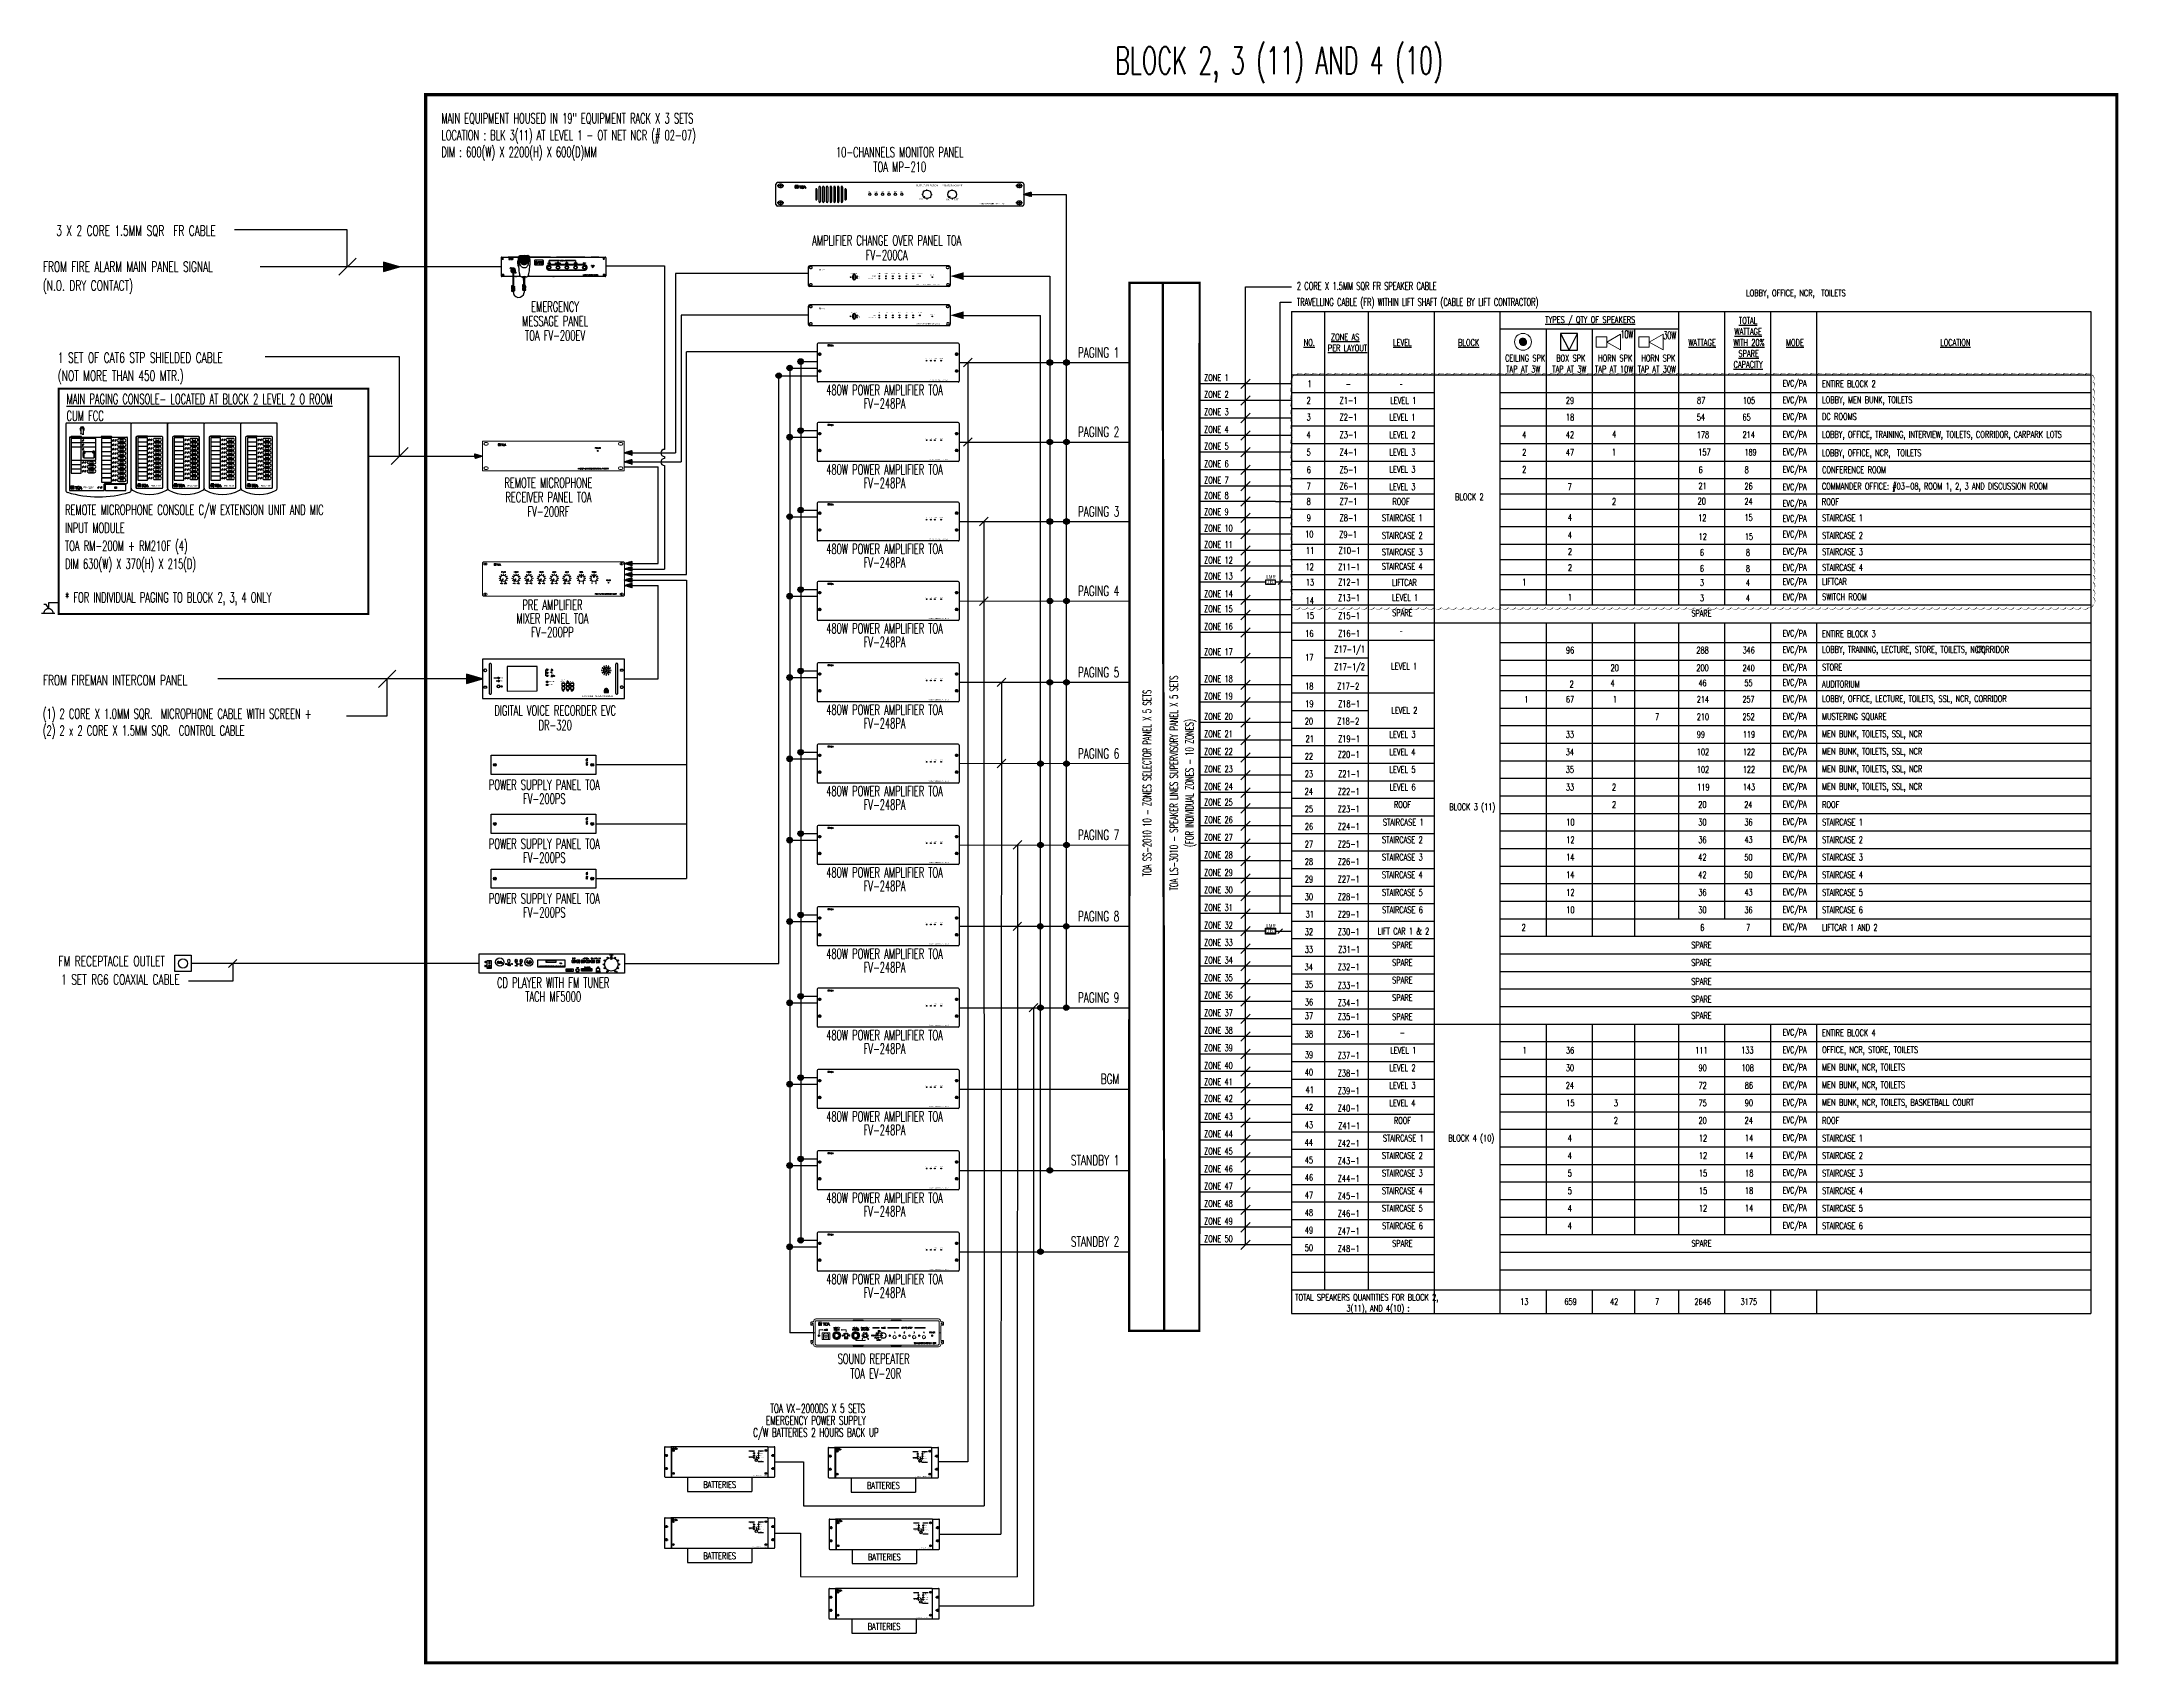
# Model space of a CAD drawing. Header units: millimetres. Extents: x 2974 to 5671, y 1205 to 3288.
# Drawn here: x 3778 to 5671, y 1808 to 3288 of the extents above; entities that cross this region are included whole.
import ezdxf
from ezdxf.enums import TextEntityAlignment as Align

# ---------------------------------------------------------------- set-up
doc = ezdxf.new("R2010")
doc.units = ezdxf.units.MM
for name, pattern in [('atContinuous2', [0]), ('CENTER', [2, 1.25, -0.25, 0.25, -0.25]), ('SLD-CENTER', [19.05, 15.24, -1.27, 1.27, -1.27]), ('SLD-Solid', [0])]:
    doc.linetypes.add(name, pattern=pattern)
for name, color, linetype in [('0-EQUIPMENT', 7, 'Continuous'), ('0-RACK', 7, 'Continuous'), ('CENTER', 1, 'CENTER'), ('COL', 7, 'Continuous'), ('E-_PUBASYBL_E-_N_PA8', 3, 'Continuous'), ('HOLE', 7, 'Continuous'), ('Layer 1', 7, 'Continuous'), ('M-_ACONREDT_A_N', 3, 'Continuous'), ('PDF_Geometry', 7, 'Continuous'), ('PRINTING', 7, 'Continuous'), ('SILK', 5, 'Continuous'), ('TEXT', 3, 'Continuous')]:
    doc.layers.add(name, color=color, linetype=linetype)
for name, color, linetype, lineweight in [('E-_PUBASPKR_E-', 92, 'Continuous', 18), ('FORMAT', 7, 'Continuous', 0), ('Text - 1', 1, 'CENTER', 15)]:
    doc.layers.add(name, color=color, linetype=linetype, lineweight=lineweight)
doc.styles.add('ARIAL', font='arial.ttf')
doc.styles.add('Arial_8', font='arial.ttf', dxfattribs={"width": 0.9, "height": 1.227954})
doc.styles.add('HEL', font='')
doc.styles.add('HEL_LT_57', font='')
doc.styles.add('MtXpl_simplex_shx', font='simplex.shx')
doc.styles.add('PDF Arial', font='arial.ttf')
doc.styles.add('SIMPLEX', font='simplex.shx', dxfattribs={"width": 0.6})
doc.styles.get("Standard").update_dxf_attribs({"font": 'arial.ttf'})
doc.styles.add('Standard1', font='')
doc.styles.get('HEL').set_extended_font_data('Helvetica-Normal')
doc.styles.get('HEL_LT_57').set_extended_font_data('HelveticaNeue LT 57 Cn')
doc.styles.get('Standard1').set_extended_font_data('HelveticaNeue LT 55 Roman')
pattern_1 = [(225, (14842.29323, 2356.15863), (0.0040792562486, -0.0040792562486), [])]
pattern_2 = [(225, (14842.292201, 2351.028067), (0.0040792562486, -0.0040792562486), [])]
pattern_3 = [(225, (14842.29323, 2341.0466564), (0.0040792562486, -0.0040792562486), [])]
pattern_4 = [(225, (15143.345011, 2623.1344865), (0.0040792562486, -0.0040792562486), [])]
pattern_5 = [(225, (14842.29323, 2361.0671084), (0.0040792562486, -0.0040792562486), [])]
pattern_6 = [(225, (14842.1850415, 2462.0019717), (0.0040792562486, -0.0040792562486), [])]
pattern_7 = [(225, (14842.29323, 2346.0466564), (0.0040792562486, -0.0040792562486), [])]
pattern_8 = [(225, (14849.351668, 2459.095117), (0.0040792562486, -0.0040792562486), [])]
pattern_9 = [(225, (15143.345011, 2587.444664), (0.0040792562486, -0.0040792562486), [])]
pattern_10 = [(225, (14842.1850415, 2453.8131166), (0.0040792562486, -0.0040792562486), [])]

msp = doc.modelspace()

# ---------------------------------------------------------------- texts
at = {"color": 0, "style": 'Arial_8', "width": 0.65}
for p in [(4894.2505, 2797.97559, -1204.84475), (4894.2505, 2479.82428, -1204.84475)]:
    msp.add_text('LMR', height=3.5, rotation=359.99999954, dxfattribs=at).set_placement(p)
for p in [(4897.92278, 2793.27218, -1204.84475), (4897.92278, 2475.12087, -1204.84475)]:
    msp.add_text('J.B.', height=3.5, rotation=359.99999954, dxfattribs=at).set_placement(p, align=Align.CENTER)
at = {"layer": '0-EQUIPMENT', "color": 0, "style": 'SIMPLEX', "width": 0.6}
msp.add_text('TOA SS-2010 10 - ZONES SELECTOR PANEL X 5 SETS', height=7.5, rotation=90, dxfattribs=at).set_placement((4785.43761, 2611.7531, -1204.84475), align=Align.MIDDLE_CENTER)
at = {"layer": '0-EQUIPMENT', "ltscale": 0.5, "insert": (4756.21538, 3266.2951, -1204.84475), "char_height": 25, "width": 338.9534859, "attachment_point": 4, "style": 'SIMPLEX'}
msp.add_mtext('{\\C7;BLOCK 2, 3 (11) AND 4 (10)}', dxfattribs=at)
at = {"layer": '0-EQUIPMENT', "color": 0, "insert": (4818.23067, 2611.7531, -1204.84475), "char_height": 7.5, "width": 251.8096242, "attachment_point": 5, "rotation": 90, "line_spacing_factor": 1.144338, "style": 'SIMPLEX'}
msp.add_mtext('TOA LS-3010 - SPEAKER LINES SUPERVISORY PANEL X 5 SETS \\P(FOR INDIVIDUAL ZONES - 10 ZONES)', dxfattribs=at)
at = {"layer": '0-RACK', "style": 'SIMPLEX', "width": 0.6}
for s, p in [('LOBBY, OFFICE, NCR,  TOILETS', (5331.49809, 3055.48764, -1204.84475)), ('1', (4931.6511, 2972.73427, -1204.84475)), ('-', (4966.52093, 2972.44231, -1204.84475)), ('2', (4930.87967, 2957.50709, -1204.84475)), ('Z1-1', (4960.99396, 2957.50709, -1204.84475)), ('LOBBY, MEN BUNK, TOILETS', (5400.73788, 2958.07852, -1204.84475)), ('3', (4930.87967, 2942.27992, -1204.84475)), ('Z2-1', (4960.99396, 2942.27992, -1204.84475)), ('DC ROOMS', (5400.73788, 2942.85135, -1204.84475)), ('4', (4930.79396, 2926.27992, -1204.84475)), ('5', (4930.87967, 2910.27992, -1204.84475)), ('Z3-1', (4960.99396, 2926.27992, -1204.84475)), ('Z4-1', (4960.99396, 2910.27992, -1204.84475)), ('LOBBY, OFFICE, NCR,  TOILETS', (5400.54206, 2909.7106)), ('LOBBY, OFFICE, TRAINING, INTERVIEW, TOILETS, CORRIDOR, CARPARK LOTS', (5400.66321, 2926.56398)), ('6', (4930.96539, 2894.27992, -1204.84475)), ('Z5-1', (4960.99396, 2894.27992, -1204.84475)), ('CONFERENCE ROOM', (5400.73788, 2894.27992, -1204.84475)), ('7', (4930.87967, 2879.27992, -1204.84475)), ('Z6-1', (4960.99396, 2879.27992, -1204.84475)), ('COMMANDER OFFICE: #03-08, ROOM 1, 2, 3 AND DISCUSSION ROOM', (5400.52378, 2879.29658, -1204.84475)), ('8', (4930.87967, 2865.37619, -1204.84475)), ('Z7-1', (4960.99396, 2865.37619, -1204.84475)), ('BLOCK 2', (5066.19641, 2869.61391, -1204.84475)), ('ROOF', (5400.4788, 2865.1792, -1204.84475)), ('10', (4929.50824, 2835.56874, -1204.84475)), ('9', (4930.96539, 2850.47246, -1204.84475)), ('Z9-1', (4960.59547, 2835.22138, -1204.84475)), ('Z8-1', (4960.99396, 2850.47246, -1204.84475)), ('STAIRCASE 1', (5400.73788, 2850.47246, -1204.84475)), ('STAIRCASE 2', (5400.73788, 2834.47246, -1204.84475)), ('11', (4930.27967, 2820.66501, -1204.84475)), ('Z10-1', (4959.96539, 2820.66501, -1204.84475)), ('STAIRCASE 3', (5400.73788, 2819.5568, -1204.84475)), ('12', (4929.84966, 2805.81588, -2409.68949)), ('Z11-1', (4959.62253, 2805.66501, -1204.84475)), ('STAIRCASE 4', (5400.73788, 2805.31785, -1204.84475)), ('13', (4930.10196, 2791.70065)), ('Z13-1', (4959.55222, 2777.61232, -1204.84475)), ('Z12-1', (4959.62253, 2791.85756, -1204.84475)), ('SWITCH ROOM', (5400.73788, 2778.48111, -1204.84475)), ('LIFTCAR', (5400.73788, 2792.48906, -1204.84475)), ('14', (4930.01625, 2775.03099)), ('15', (4930.10196, 2761.31317)), ('Z15-1', (4959.62253, 2761.05011, -1204.84475)), ('16', (4929.59396, 2745.05011, -1204.84475)), ('Z16-1', (4959.62253, 2745.05011, -1204.84475)), ('17', (4929.50824, 2723.2913, -1204.84475)), ('Z17-1/1', (4956.08186, 2730.73118, -1204.84475)), ('LOBBY, TRAINING, LECTURE, STORE, TOILETS, NCR,', (5400.73788, 2730.52526, -1204.84475)), ('Z17-1/2', (4956.08186, 2714.73118, -1204.84475)), ('STORE', (5400.73788, 2714.33271, -1204.84475)), ('18', (4929.50824, 2697.05011, -1204.84475)), ('Z17-2', (4958.8511, 2697.05011, -1204.84475)), ('AUDITORIUM', (5400.73788, 2698.85756, -1204.84475)), ('LOBBY, OFFICE, LECTURE, TOILETS, SSL, NCR, CORRIDOR', (5400.73788, 2685.62153, -1204.84475)), ('20', (4929.16539, 2665.05011, -1204.84475)), ('19', (4929.59396, 2681.05011, -1204.84475)), ('Z18-2', (4958.8511, 2665.05011, -1204.84475)), ('Z18-1', (4959.62253, 2681.05011, -1204.84475)), ('MUSTERING SQUARE', (5400.73788, 2669.33582, -1204.84475)), ('21', (4929.93682, 2649.05011, -1204.84475)), ('Z19-1', (4959.62253, 2649.05011, -1204.84475)), ('MEN BUNK, TOILETS, SSL, NCR', (5400.73788, 2653.62153, -1204.84475)), ('22', (4929.16539, 2633.05011, -1204.84475)), ('Z20-1', (4959.27967, 2634.6421, -1204.84475)), ('MEN BUNK, TOILETS, SSL, NCR', (5400.73788, 2637.62153, -1204.84475)), ('23', (4929.16539, 2617.05011, -1204.84475)), ('Z21-1', (4959.62253, 2617.05011, -1204.84475)), ('MEN BUNK, TOILETS, SSL, NCR', (5400.73788, 2621.62153, -1204.84475)), ('24', (4929.07967, 2601.05011, -1204.84475)), ('Z22-1', (4959.27967, 2601.05011, -1204.84475)), ('MEN BUNK, TOILETS, SSL, NCR', (5400.73788, 2605.62153, -1204.84475)), ('ROOF', (5400.73788, 2589.05011, -1204.84475)), ('26', (4929.2511, 2569.05011, -1204.84475)), ('Z23-1', (4959.27967, 2585.05011, -1204.84475)), ('Z24-1', (4959.27967, 2569.05011, -1204.84475)), ('27', (4929.16539, 2553.05011, -1204.84475)), ('Z25-1', (4959.27967, 2553.05011, -1204.84475)), ('28', (4929.16539, 2537.05011, -1204.84475)), ('Z26-1', (4959.27967, 2537.05011, -1204.84475)), ('29', (4929.2511, 2521.05011, -1204.84475)), ('Z27-1', (4959.27967, 2521.05011, -1204.84475)), ('30', (4929.16539, 2505.05011, -1204.84475)), ('Z28-1', (4959.27967, 2505.05011, -1204.84475)), ('31', (4929.93682, 2489.05011, -1204.84475)), ('Z29-1', (4959.27967, 2489.05011, -1204.84475)), ('32', (4929.16539, 2473.05011, -1204.84475)), ('33', (4929.16539, 2457.05011, -1204.84475)), ('Z30-1', (4959.27967, 2473.05011, -1204.84475)), ('Z31-1', (4959.62253, 2457.05011, -1204.84475)), ('SPARE', (5008.76539, 2461.05011, -1204.84475)), ('34', (4929.07967, 2441.05011, -1204.84475)), ('Z32-1', (4959.27967, 2441.05011, -1204.84475)), ('SPARE', (5008.76539, 2445.05011, -1204.84475)), ('35', (4929.16539, 2425.05011, -1204.84475)), ('Z33-1', (4959.27967, 2424.24233, -1204.84475)), ('SPARE', (5008.76539, 2429.05011, -1204.84475)), ('36', (4929.2511, 2409.05011, -1204.84475)), ('Z34-1', (4959.27967, 2408.24233, -1204.84475)), ('SPARE', (5008.76539, 2413.05011, -1204.84475)), ('37', (4929.16539, 2396.52715, -1204.84475)), ('38', (4929.16539, 2379.83524, -1204.84475)), ('Z35-1', (4959.27967, 2395.71937, -1204.84475)), ('Z36-1', (4959.27967, 2379.89782, -1204.84475)), ('SPARE', (5008.76539, 2395.65928, -1204.84475)), ('39', (4929.2511, 2361.05011, -1204.84475)), ('LEVEL 1', (5007.13682, 2365.05011, -1204.84475)), ('-', (5015.53682, 2381.05011, -1204.84475)), ('40', (4929.16539, 2345.05011, -1204.84475)), ('Z37-1', (4959.27967, 2360.24233, -1204.84475)), ('Z38-1', (4959.27967, 2344.24233, -1204.84475)), ('LEVEL 2', (5006.36539, 2349.05011, -1204.84475)), ('MEN BUNK, NCR, TOILETS', (5400.73788, 2349.62153, -1204.84475)), ('41', (4929.93682, 2329.05011, -1204.84475)), ('Z39-1', (4959.27967, 2328.24233, -1204.84475)), ('LEVEL 3', (5006.36539, 2333.05011, -1204.84475)), ('MEN BUNK, NCR, TOILETS', (5400.73788, 2333.62153, -1204.84475)), ('42', (4929.16539, 2313.05011, -1204.84475)), ('Z40-1', (4959.27967, 2312.24233, -1204.84475)), ('LEVEL 4', (5006.27967, 2317.05011, -1204.84475)), ('MEN BUNK, NCR, TOILETS, BASKETBALL COURT', (5400.73788, 2317.62153, -1204.84475)), ('43', (4929.16539, 2297.05011, -1204.84475)), ('Z41-1', (4959.62253, 2296.24233, -1204.84475)), ('STAIRCASE 1', (5000.36539, 2285.05011, -1204.84475)), ('ROOF', (5010.39396, 2301.05011, -1204.84475)), ('STAIRCASE 1', (5400.73788, 2285.05011, -1204.84475)), ('ROOF', (5400.73788, 2301.05011, -1204.84475)), ('44', (4929.07967, 2281.05011, -1204.84475)), ('Z42-1', (4959.27967, 2280.24233, -1204.84475)), ('STAIRCASE 2', (4999.59396, 2269.05011, -1204.84475)), ('STAIRCASE 2', (5400.73788, 2269.05011, -1204.84475)), ('45', (4929.16539, 2265.05011, -1204.84475)), ('46', (4929.2511, 2249.05011, -1204.84475)), ('Z43-1', (4959.27967, 2264.24233, -1204.84475)), ('Z44-1', (4959.27967, 2248.24233, -1204.84475)), ('STAIRCASE 3', (4999.59396, 2253.05011, -1204.84475)), ('STAIRCASE 3', (5400.73788, 2253.05011, -1204.84475)), ('47', (4929.16539, 2233.05011, -1204.84475)), ('Z45-1', (4959.27967, 2232.24233, -1204.84475)), ('STAIRCASE 4', (4999.50824, 2237.05011, -1204.84475)), ('STAIRCASE 4', (5400.73788, 2237.05011, -1204.84475)), ('48', (4929.16539, 2217.05011, -1204.84475)), ('Z46-1', (4959.27967, 2216.24233, -1204.84475)), ('STAIRCASE 5', (4999.59396, 2221.05011, -1204.84475)), ('STAIRCASE 5', (5400.73788, 2221.05011, -1204.84475)), ('49', (4929.2511, 2201.05011, -1204.84475)), ('Z47-1', (4959.27967, 2200.24233, -1204.84475)), ('STAIRCASE 6', (4999.67967, 2205.05011, -1204.84475)), ('STAIRCASE 6', (5400.73788, 2205.05011, -1204.84475)), ('50', (4929.16539, 2185.05011, -1204.84475)), ('Z48-1', (4959.27967, 2184.24233, -1204.84475)), ('SPARE', (5008.76539, 2189.05011, -1204.84475)), ('TOTAL SPEAKERS QUANTITIES FOR BLOCK 2,', (4920.4511, 2139.87332, -1204.84475)), ('3(11), AND 4(10) :', (4967.16539, 2129.87332, -1204.84475))]:
    msp.add_text(s, height=6, dxfattribs=at).set_placement(p)
at = {"layer": '0-RACK', "color": 30, "style": 'SIMPLEX', "width": 0.6}
msp.add_text('%%UTYPES / QTY OF SPEAKERS', height=6, dxfattribs=at).set_placement((5148.40231, 3031.16284, -1204.84475))
at = {"layer": '0-RACK', "color": 0, "width": 0.6}
for s, height, style, p in [('%%UTOTAL', 6, 'SIMPLEX', (5324.85217, 3030.33427, -1204.84475)), ('%%UWATTAGE', 6, 'SIMPLEX', (5278.90931, 3010.33427, -1204.84475)), ('%%UWITH 20%%%', 6, 'SIMPLEX', (5319.96645, 3010.33427, -1204.84475)), ('%%UWATTAGE', 6, 'SIMPLEX', (5320.90931, 3020.33427, -1204.84475)), ('%%UMODE', 6, 'SIMPLEX', (5367.88074, 3010.33427, -1204.84475)), ('CEILING SPK', 6, 'SIMPLEX', (5111.79396, 2996.07651, -1204.84475)), ('TAP AT 3W', 6, 'SIMPLEX', (5112.73682, 2986.07651, -1204.84475)), ('TAP AT 3W', 6, 'SIMPLEX', (5154.73682, 2986.07651, -1204.84475)), ('BOX SPK', 6, 'SIMPLEX', (5158.33682, 2996.07651, -1204.84475)), ('TAP AT 10W', 6, 'SIMPLEX', (5193.68243, 2986.07651, -1204.84475)), ('HORN SPK', 6, 'SIMPLEX', (5196.59672, 2996.07651, -1204.84475)), ('TAP AT 30W', 6, 'SIMPLEX', (5232.66868, 2986.07651, -1204.84475)), ('HORN SPK', 6, 'SIMPLEX', (5235.92582, 2996.07651, -1204.84475)), ('%%UCAPACITY', 6, 'SIMPLEX', (5319.96645, 2990.33427, -1204.84475)), ('%%USPARE', 6, 'SIMPLEX', (5324.42359, 3000.33427, -1204.84475)), ('EVC/PA', 5.85559, 'MtXpl_simplex_shx', (5364.78338, 2973.22473, -1204.84475)), ('ENTIRE BLOCK 2', 6, 'SIMPLEX', (5400.73788, 2972.73427, -1204.84475)), ('29', 6, 'SIMPLEX', (5167.16539, 2957.50709, -1204.84475)), ('87', 6, 'SIMPLEX', (5286.70931, 2957.50709, -1204.84475)), ('105', 5.85559, 'MtXpl_simplex_shx', (5328.55532, 2957.5793, -1204.84475)), ('EVC/PA', 5.85559, 'MtXpl_simplex_shx', (5364.78338, 2957.99756, -1204.84475)), ('18', 6, 'SIMPLEX', (5167.2511, 2942.27992, -1204.84475)), ('54', 6, 'SIMPLEX', (5286.53788, 2942.27992, -1204.84475)), ('65', 5.85559, 'MtXpl_simplex_shx', (5328.22071, 2942.35212, -1204.84475)), ('EVC/PA', 5.85559, 'MtXpl_simplex_shx', (5364.78338, 2942.77038, -1204.84475)), ('LEVEL 3', 6, 'SIMPLEX', (5006.28648, 2910.27992, -1204.84475)), ('4', 6, 'SIMPLEX', (5127.34474, 2926.27992, -1204.84475)), ('2', 6, 'SIMPLEX', (5127.34474, 2910.23755, -1204.84475)), ('42', 6, 'SIMPLEX', (5167.16539, 2926.27992, -1204.84475)), ('47', 6, 'SIMPLEX', (5167.16539, 2910.23755, -1204.84475)), ('4', 6, 'SIMPLEX', (5209.36028, 2926.76286)), ('1', 6, 'SIMPLEX', (5209.19672, 2910.27992, -1204.84475)), ('178', 6, 'SIMPLEX', (5286.45217, 2926.27992, -1204.84475)), ('157', 6, 'SIMPLEX', (5287.82359, 2910.27992, -1204.84475)), ('214', 5.85559, 'MtXpl_simplex_shx', (5328.30436, 2926.35212, -1204.84475)), ('189', 5.85559, 'MtXpl_simplex_shx', (5329.97739, 2910.35212, -1204.84475)), ('EVC/PA', 5.85559, 'MtXpl_simplex_shx', (5364.78338, 2926.77038, -1204.84475)), ('EVC/PA', 5.85559, 'MtXpl_simplex_shx', (5364.78338, 2910.77038, -1204.84475)), ('LEVEL 3', 6, 'SIMPLEX', (5006.29945, 2894.68669, -1204.84475)), ('2', 6, 'SIMPLEX', (5127.34474, 2894.6385, -1204.84475)), ('6', 6, 'SIMPLEX', (5288.16645, 2894.27992, -1204.84475)), ('8', 5.85559, 'MtXpl_simplex_shx', (5330.14469, 2894.35212, -1204.84475)), ('EVC/PA', 5.85559, 'MtXpl_simplex_shx', (5364.78338, 2894.77038, -1204.84475)), ('LEVEL 3', 6, 'SIMPLEX', (5006.29945, 2878.86386, -1204.84475)), ('7', 6, 'SIMPLEX', (5168.79396, 2878.69963, -1204.84475)), ('21', 6, 'SIMPLEX', (5288.05962, 2879.50804, -1204.84475)), ('26', 5.85559, 'MtXpl_simplex_shx', (5330.03774, 2879.47463, -1204.84475)), ('EVC/PA', 5.85559, 'MtXpl_simplex_shx', (5364.78338, 2878.77038, -1204.84475)), ('ROOF', 6, 'SIMPLEX', (5009.08327, 2865.37603, -1204.84475)), ('2', 6, 'SIMPLEX', (5209.19672, 2865.37384, -1204.84475)), ('20', 6, 'SIMPLEX', (5287.27086, 2865.6541, -1204.84475)), ('24', 5.85559, 'MtXpl_simplex_shx', (5329.91777, 2865.51046, -1204.84475)), ('EVC/PA', 5.85559, 'MtXpl_simplex_shx', (5364.78338, 2863.77038, -1204.84475)), ('STAIRCASE 2', 6, 'SIMPLEX', (4999.50824, 2834.47246, -1204.84475)), ('STAIRCASE 1', 6, 'SIMPLEX', (4999.59396, 2850.47246, -1204.84475)), ('4', 6, 'SIMPLEX', (5168.87967, 2850.89218, -1204.84475)), ('4', 6, 'SIMPLEX', (5168.87967, 2834.89218, -1204.84475)), ('12', 6, 'SIMPLEX', (5287.78027, 2850.5564, -1204.84475)), ('15', 5.85559, 'MtXpl_simplex_shx', (5330.04873, 2850.84539, -1204.84475)), ('EVC/PA', 5.85559, 'MtXpl_simplex_shx', (5364.78338, 2849.96293, -1204.84475)), ('EVC/PA', 5.85559, 'MtXpl_simplex_shx', (5364.78338, 2835.71346, -1204.84475)), ('2', 6, 'SIMPLEX', (5169.0231, 2819.66239, -1204.84475)), ('12', 6, 'SIMPLEX', (5288.15301, 2833.32333, -1204.84475)), ('6', 6, 'SIMPLEX', (5289.36595, 2818.88181, -1204.84475)), ('15', 5.85559, 'MtXpl_simplex_shx', (5330.3733, 2833.51058, -1204.84475)), ('8', 5.85559, 'MtXpl_simplex_shx', (5331.31118, 2818.95401, -1204.84475)), ('EVC/PA', 5.85559, 'MtXpl_simplex_shx', (5364.78338, 2819.92642, -1204.84475)), ('STAIRCASE 4', 6, 'SIMPLEX', (4999.45554, 2806.30254, -1204.84475)), ('2', 6, 'SIMPLEX', (5169.0231, 2805.0377, -1204.84475)), ('6', 6, 'SIMPLEX', (5289.36595, 2804.25712, -1204.84475)), ('8', 5.85559, 'MtXpl_simplex_shx', (5331.31118, 2804.32932, -1204.84475)), ('EVC/PA', 5.85559, 'MtXpl_simplex_shx', (5364.78338, 2805.30173, -1204.84475)), ('LIFTCAR', 6, 'SIMPLEX', (5008.76539, 2791.57467, -1204.84475)), ('LEVEL 1', 6, 'SIMPLEX', (5008.76539, 2777.76722, -1204.84475)), ('1', 6, 'SIMPLEX', (5127.34474, 2791.76251, -1204.84475)), ('1', 6, 'SIMPLEX', (5169.0231, 2778.04772, -1204.84475)), ('3', 6, 'SIMPLEX', (5289.36595, 2791.42833, -1204.84475)), ('3', 6, 'SIMPLEX', (5289.36595, 2777.42038, -1204.84475)), ('4', 5.85559, 'MtXpl_simplex_shx', (5331.31118, 2791.50054, -1204.84475)), ('4', 5.85559, 'MtXpl_simplex_shx', (5331.31118, 2777.49259, -1204.84475)), ('EVC/PA', 5.85559, 'MtXpl_simplex_shx', (5364.78338, 2792.47294, -1204.84475)), ('EVC/PA', 5.85559, 'MtXpl_simplex_shx', (5364.78338, 2778.46499, -1204.84475)), ('SPARE', 6, 'SIMPLEX', (5008.76539, 2763.95976, -1204.84475)), ('SPARE', 5.85559, 'MtXpl_simplex_shx', (5281.62371, 2763.51809, -1204.84475)), ('EVC/PA', 5.85559, 'MtXpl_simplex_shx', (5364.78338, 2745.34802, -1204.84475)), ('96', 6, 'SIMPLEX', (5167.2511, 2729.85756, -1204.84475)), ('288', 6, 'SIMPLEX', (5286.10931, 2729.85756, -1204.84475)), ('346', 5.85559, 'MtXpl_simplex_shx', (5328.30436, 2729.92976, -1204.84475)), ('EVC/PA', 5.85559, 'MtXpl_simplex_shx', (5364.78338, 2730.34802, -1204.84475)), ('CORRIDOR', 6, 'SIMPLEX', (5541.48074, 2730.52526, -1204.84475)), ('LEVEL 1', 6, 'SIMPLEX', (5007.87333, 2715.35604, -1204.84475)), ('20', 6, 'SIMPLEX', (5207.911, 2713.66501, -1204.84475)), ('200', 6, 'SIMPLEX', (5286.10931, 2713.66501, -1204.84475)), ('240', 5.85559, 'MtXpl_simplex_shx', (5328.30436, 2713.73722, -1204.84475)), ('EVC/PA', 5.85559, 'MtXpl_simplex_shx', (5364.78338, 2714.15547, -1204.84475)), ('EVC/PA', 5.85559, 'MtXpl_simplex_shx', (5364.78338, 2700.44429, -1204.84475)), ('1', 6, 'SIMPLEX', (5129.33406, 2685.05011, -1204.84475)), ('67', 6, 'SIMPLEX', (5167.2511, 2685.05011, -1204.84475)), ('2', 6, 'SIMPLEX', (5170.56263, 2698.85756, -1204.84475)), ('4', 6, 'SIMPLEX', (5207.911, 2699.85756, -1204.84475)), ('1', 6, 'SIMPLEX', (5209.96815, 2685.05011, -1204.84475)), ('214', 5.85559, 'MtXpl_simplex_shx', (5286.55532, 2685.12231, -1204.84475)), ('46', 5.85559, 'MtXpl_simplex_shx', (5287.97739, 2700.02604, -1204.84475)), ('257', 5.85559, 'MtXpl_simplex_shx', (5328.13706, 2685.12231, -1204.84475)), ('55', 5.85559, 'MtXpl_simplex_shx', (5329.97739, 2700.02604, -1204.84475)), ('EVC/PA', 5.85559, 'MtXpl_simplex_shx', (5364.78338, 2685.54057, -1204.84475)), ('LEVEL 2', 6, 'SIMPLEX', (5008.06765, 2675.00223, -1204.84475)), ('7', 6, 'SIMPLEX', (5248.52582, 2669.05011, -1204.84475)), ('210', 5.85559, 'MtXpl_simplex_shx', (5286.55532, 2669.12231, -1204.84475)), ('252', 5.85559, 'MtXpl_simplex_shx', (5328.22071, 2669.12231, -1204.84475)), ('EVC/PA', 5.85559, 'MtXpl_simplex_shx', (5364.78338, 2669.54057, -1204.84475)), ('LEVEL 3', 6, 'SIMPLEX', (5006.36539, 2653.05011, -1204.84475)), ('33', 6, 'SIMPLEX', (5167.07967, 2653.05011, -1204.84475)), ('99', 6, 'SIMPLEX', (5286.45217, 2653.05011, -1204.84475)), ('119', 5.85559, 'MtXpl_simplex_shx', (5328.55532, 2653.12231, -1204.84475)), ('EVC/PA', 5.85559, 'MtXpl_simplex_shx', (5364.78338, 2653.54057, -1204.84475)), ('LEVEL 4', 6, 'SIMPLEX', (5006.27967, 2637.05011, -1204.84475)), ('34', 6, 'SIMPLEX', (5167.07967, 2637.05011, -1204.84475)), ('102', 6, 'SIMPLEX', (5286.45217, 2637.05011, -1204.84475)), ('122', 5.85559, 'MtXpl_simplex_shx', (5328.55532, 2637.12231, -1204.84475)), ('EVC/PA', 5.85559, 'MtXpl_simplex_shx', (5364.78338, 2637.54057, -1204.84475)), ('LEVEL 5', 6, 'SIMPLEX', (5006.36539, 2621.05011, -1204.84475)), ('35', 6, 'SIMPLEX', (5167.07967, 2621.05011, -1204.84475)), ('102', 6, 'SIMPLEX', (5286.45217, 2621.05011, -1204.84475)), ('122', 5.85559, 'MtXpl_simplex_shx', (5328.55532, 2621.12231, -1204.84475)), ('EVC/PA', 5.85559, 'MtXpl_simplex_shx', (5364.78338, 2621.54057, -1204.84475)), ('LEVEL 6', 6, 'SIMPLEX', (5006.4511, 2605.05011, -1204.84475)), ('ROOF', 6, 'SIMPLEX', (5010.39396, 2589.05011, -1204.84475)), ('BLOCK 3 (11)', 6, 'SIMPLEX', (5060.91663, 2586.95383, -1204.84475)), ('33', 6, 'SIMPLEX', (5167.16539, 2605.05011, -1204.84475)), ('2', 6, 'SIMPLEX', (5209.19672, 2605.05011, -1204.84475)), ('2', 6, 'SIMPLEX', (5209.19672, 2589.05011, -1204.84475)), ('119', 6, 'SIMPLEX', (5286.88074, 2605.05011, -1204.84475)), ('20', 6, 'SIMPLEX', (5287.82359, 2589.05011, -1204.84475)), ('143', 5.85559, 'MtXpl_simplex_shx', (5328.55532, 2605.12231, -1204.84475)), ('24', 5.85559, 'MtXpl_simplex_shx', (5329.81009, 2589.12231, -1204.84475)), ('EVC/PA', 5.85559, 'MtXpl_simplex_shx', (5364.78338, 2605.54057, -1204.84475)), ('EVC/PA', 5.85559, 'MtXpl_simplex_shx', (5364.78338, 2589.54057, -1204.84475)), ('25', 6, 'SIMPLEX', (4929.16539, 2585.05011, -1204.84475)), ('STAIRCASE 1', 6, 'SIMPLEX', (5000.36539, 2573.05011, -1204.84475)), ('10', 6, 'SIMPLEX', (5167.50824, 2573.05011, -1204.84475)), ('30', 6, 'SIMPLEX', (5287.82359, 2573.05011, -1204.84475)), ('36', 5.85559, 'MtXpl_simplex_shx', (5329.97739, 2573.12231, -1204.84475)), ('EVC/PA', 5.85559, 'MtXpl_simplex_shx', (5364.78338, 2573.54057, -1204.84475)), ('STAIRCASE 1', 6, 'SIMPLEX', (5400.73788, 2573.05011, -1204.84475)), ('STAIRCASE 2', 6, 'SIMPLEX', (4999.59396, 2557.05011, -1204.84475)), ('12', 6, 'SIMPLEX', (5167.50824, 2557.05011, -1204.84475)), ('36', 6, 'SIMPLEX', (5287.90931, 2557.05011, -1204.84475)), ('43', 5.85559, 'MtXpl_simplex_shx', (5329.89374, 2557.12231, -1204.84475)), ('EVC/PA', 5.85559, 'MtXpl_simplex_shx', (5364.78338, 2557.54057, -1204.84475)), ('STAIRCASE 2', 6, 'SIMPLEX', (5400.73788, 2557.05011, -1204.84475)), ('STAIRCASE 3', 6, 'SIMPLEX', (4999.59396, 2541.05011, -1204.84475)), ('14', 6, 'SIMPLEX', (5167.42253, 2541.05011, -1204.84475)), ('42', 6, 'SIMPLEX', (5287.82359, 2541.05011, -1204.84475)), ('50', 5.85559, 'MtXpl_simplex_shx', (5329.89374, 2541.12231, -1204.84475)), ('EVC/PA', 5.85559, 'MtXpl_simplex_shx', (5364.78338, 2541.54057, -1204.84475)), ('STAIRCASE 3', 6, 'SIMPLEX', (5400.73788, 2541.05011, -1204.84475)), ('STAIRCASE 4', 6, 'SIMPLEX', (4999.50824, 2525.05011, -1204.84475)), ('14', 6, 'SIMPLEX', (5167.42253, 2525.05011, -1204.84475)), ('42', 6, 'SIMPLEX', (5287.82359, 2525.05011, -1204.84475)), ('50', 5.85559, 'MtXpl_simplex_shx', (5329.89374, 2525.12231, -1204.84475)), ('EVC/PA', 5.85559, 'MtXpl_simplex_shx', (5364.78338, 2525.54057, -1204.84475)), ('STAIRCASE 4', 6, 'SIMPLEX', (5400.73788, 2525.05011, -1204.84475)), ('STAIRCASE 5', 6, 'SIMPLEX', (4999.59396, 2509.05011, -1204.84475)), ('STAIRCASE 6', 6, 'SIMPLEX', (4999.67967, 2493.05011, -1204.84475)), ('12', 6, 'SIMPLEX', (5167.50824, 2509.05011, -1204.84475)), ('10', 6, 'SIMPLEX', (5167.50824, 2493.05011, -1204.84475)), ('30', 6, 'SIMPLEX', (5287.82359, 2493.05011, -1204.84475)), ('36', 6, 'SIMPLEX', (5287.90931, 2509.05011, -1204.84475)), ('43', 5.85559, 'MtXpl_simplex_shx', (5329.89374, 2509.12231, -1204.84475)), ('36', 5.85559, 'MtXpl_simplex_shx', (5329.97739, 2493.12231, -1204.84475)), ('EVC/PA', 5.85559, 'MtXpl_simplex_shx', (5364.78338, 2509.54057, -1204.84475)), ('EVC/PA', 5.85559, 'MtXpl_simplex_shx', (5364.78338, 2493.54057, -1204.84475)), ('STAIRCASE 5', 6, 'SIMPLEX', (5400.73788, 2509.05011, -1204.84475)), ('STAIRCASE 6', 6, 'SIMPLEX', (5400.73788, 2493.05011, -1204.84475)), ('2', 6, 'SIMPLEX', (5126.87967, 2477.05011, -1204.84475)), ('6', 6, 'SIMPLEX', (5289.62359, 2477.05011, -1204.84475)), ('7', 5.85559, 'MtXpl_simplex_shx', (5331.56676, 2477.12231, -1204.84475)), ('EVC/PA', 5.85559, 'MtXpl_simplex_shx', (5364.78338, 2477.54057, -1204.84475)), ('LIFTCAR 1 AND 2', 6, 'SIMPLEX', (5400.73788, 2477.05011, -1204.84475)), ('LIFT CAR 1 & 2', 6, 'SIMPLEX', (4995.62287, 2473.76351, -1204.84475)), ('SPARE', 6, 'SIMPLEX', (5281.42359, 2461.05011, -1204.84475)), ('SPARE', 6, 'SIMPLEX', (5281.42359, 2445.05011, -1204.84475)), ('SPARE', 6, 'SIMPLEX', (5281.42359, 2427.89375, -1204.84475)), ('SPARE', 6, 'SIMPLEX', (5281.42359, 2411.64195, -1204.84475)), ('SPARE', 6, 'SIMPLEX', (5281.42359, 2396.72227, -1204.84475)), ('EVC/PA', 5.85559, 'MtXpl_simplex_shx', (5364.78338, 2381.54057, -1204.84475)), ('ENTIRE BLOCK 4', 6, 'SIMPLEX', (5400.73788, 2381.05011, -1204.84475)), ('1', 6, 'SIMPLEX', (5127.6511, 2365.05011, -1204.84475)), ('36', 6, 'SIMPLEX', (5167.2511, 2365.05011, -1204.84475)), ('EVC/PA', 5.85559, 'MtXpl_simplex_shx', (5364.78338, 2365.54057, -1204.84475)), ('OFFICE, NCR, STORE, TOILETS', 6, 'SIMPLEX', (5400.73788, 2365.62153, -1204.84475)), ('30', 6, 'SIMPLEX', (5167.16539, 2349.05011, -1204.84475)), ('EVC/PA', 5.85559, 'MtXpl_simplex_shx', (5364.78338, 2349.54057, -1204.84475)), ('24', 6, 'SIMPLEX', (5167.07967, 2333.05011, -1204.84475)), ('EVC/PA', 5.85559, 'MtXpl_simplex_shx', (5364.78338, 2333.54057, -1204.84475)), ('15', 6, 'SIMPLEX', (5167.50824, 2317.05011, -1204.84475)), ('3', 6, 'SIMPLEX', (5210.87967, 2317.05011, -1204.84475)), ('EVC/PA', 5.85559, 'MtXpl_simplex_shx', (5364.78338, 2317.54057, -1204.84475)), ('BLOCK 4 (10)', 6, 'SIMPLEX', (5059.99003, 2285.05011, -1204.84475)), ('4', 6, 'SIMPLEX', (5168.79396, 2285.05011, -1204.84475)), ('2', 6, 'SIMPLEX', (5210.87967, 2301.05011, -1204.84475)), ('EVC/PA', 5.85559, 'MtXpl_simplex_shx', (5364.78338, 2301.54057, -1204.84475)), ('EVC/PA', 5.85559, 'MtXpl_simplex_shx', (5364.78338, 2285.54057, -1204.84475)), ('4', 6, 'SIMPLEX', (5168.79396, 2269.05011, -1204.84475)), ('EVC/PA', 5.85559, 'MtXpl_simplex_shx', (5364.78338, 2269.54057, -1204.84475)), ('5', 6, 'SIMPLEX', (5168.87967, 2253.05011, -1204.84475)), ('EVC/PA', 5.85559, 'MtXpl_simplex_shx', (5364.78338, 2253.54057, -1204.84475)), ('5', 6, 'SIMPLEX', (5168.87967, 2237.05011, -1204.84475)), ('EVC/PA', 5.85559, 'MtXpl_simplex_shx', (5364.78338, 2237.54057, -1204.84475)), ('4', 6, 'SIMPLEX', (5168.79396, 2221.05011, -1204.84475)), ('EVC/PA', 5.85559, 'MtXpl_simplex_shx', (5364.78338, 2221.54057, -1204.84475)), ('4', 6, 'SIMPLEX', (5168.79396, 2205.05011, -1204.84475)), ('EVC/PA', 5.85559, 'MtXpl_simplex_shx', (5364.78338, 2205.54057, -1204.84475)), ('SPARE', 5.85559, 'MtXpl_simplex_shx', (5281.62371, 2189.12231, -1204.84475)), ('13', 6, 'SIMPLEX', (5125.50824, 2135.94389, -1204.84475)), ('659', 6, 'SIMPLEX', (5165.79396, 2135.94389, -1204.84475)), ('42', 6, 'SIMPLEX', (5207.39672, 2135.94389, -1204.84475)), ('7', 6, 'SIMPLEX', (5248.52582, 2135.94389, -1204.84475)), ('2646', 6, 'SIMPLEX', (5284.39502, 2135.94389, -1204.84475)), ('3175', 6, 'SIMPLEX', (5326.39502, 2135.94389, -1204.84475))]:
    msp.add_text(s, height=height, dxfattribs=dict(at, style=style)).set_placement(p)
at = {"layer": '0-RACK', "color": 7, "style": 'SIMPLEX', "width": 0.6}
for s, p in [('%%UNO.', (4928.13682, 3010.33427, -1204.84475)), ('%%UPER LAYOUT', (4950.19396, 3005.33427, -1204.84475)), ('%%UZONE AS', (4953.10824, 3015.33427, -1204.84475)), ('%%ULEVEL', (5009.62253, 3010.33427, -1204.84475)), ('%%UBLOCK', (5068.93682, 3010.33427, -1204.84475)), ('%%ULOCATION', (5508.39502, 3010.33427, -1204.84475)), ('LEVEL 1', (5007.13682, 2957.50709, -1204.84475)), ('LEVEL 1', (5006.36539, 2942.27992, -1204.84475)), ('LEVEL 2', (5006.36539, 2926.27992, -1204.84475)), ('STAIRCASE 3', (4999.45554, 2819.37179)), ('ENTIRE BLOCK 3', (5400.73788, 2744.85756, -1204.84475))]:
    msp.add_text(s, height=6, dxfattribs=at).set_placement(p)
at = {"layer": '0-RACK', "color": 0, "style": 'ARIAL'}
for p in [(5015.71563, 2972.80648, -1204.84475), (5015.71563, 2747.82173, -1204.84475)]:
    msp.add_text('-', height=5.85559, dxfattribs=at).set_placement(p)
at = {"layer": '0-RACK', "color": 0, "style": 'SIMPLEX', "width": 0.6}
for s, p in [('111', (5290.73788, 2368.05011, -1204.84475)), ('133', (5332.58389, 2368.12231, -1204.84475)), ('90', (5291.85217, 2352.05011, -1204.84475)), ('108', (5332.91849, 2352.12231, -1204.84475)), ('72', (5291.85217, 2336.05011, -1204.84475)), ('86', (5334.00596, 2336.12231, -1204.84475)), ('75', (5291.85217, 2320.05011, -1204.84475)), ('90', (5334.00596, 2320.12231, -1204.84475)), ('20', (5291.85217, 2304.05011, -1204.84475)), ('12', (5292.19502, 2288.05011, -1204.84475)), ('24', (5333.83866, 2304.12231, -1204.84475)), ('14', (5334.17326, 2288.12231, -1204.84475)), ('12', (5292.19502, 2272.05011, -1204.84475)), ('14', (5334.25691, 2272.12231, -1204.84475)), ('15', (5292.19502, 2256.05011, -1204.84475)), ('18', (5334.25691, 2256.12231, -1204.84475)), ('15', (5292.19502, 2240.05011, -1204.84475)), ('18', (5334.17326, 2240.12231, -1204.84475)), ('12', (5292.19502, 2224.05011, -1204.84475)), ('14', (5334.17326, 2224.12231, -1204.84475))]:
    msp.add_text(s, height=6, dxfattribs=at).set_placement(p, align=Align.MIDDLE)
at = {"layer": 'E-_PUBASYBL_E-_N_PA8', "color": 1, "insert": (5216.96766, 3024.28846, -1204.84485), "char_height": 7.1111111, "attachment_point": 1, "line_spacing_factor": 1.124877, "style": 'SIMPLEX'}
msp.add_mtext_dynamic_manual_height_columns('{\\Fsimplex8|c0;10W}', width=47695.5668752, gutter_width=12.5, heights=[0], dxfattribs=at)
at = {"layer": 'E-_PUBASYBL_E-_N_PA8', "color": 30, "insert": (5256.03952, 3023.50356, -1204.84485), "char_height": 7.1111111, "attachment_point": 1, "line_spacing_factor": 1.124877, "style": 'SIMPLEX'}
msp.add_mtext_dynamic_manual_height_columns('{\\Fsimplex8|c0;30W}', width=47695.5668752, gutter_width=12.5, heights=[0], dxfattribs=at)
at = {"layer": 'M-_ACONREDT_A_N', "color": 0, "ltscale": 0.5, "style": 'SIMPLEX', "width": 0.65}
msp.add_text('3 X 2 CORE 1.5MM SQR  FR CABLE', height=9.210686, dxfattribs=at).set_placement((3863.85661, 3110.73637, -1204.84475), align=Align.CENTER)
for s, p in [('FROM FIRE ALARM MAIN PANEL SIGNAL', (3778.98416, 3077.8531, -1204.84475)), ('(N.O. DRY CONTACT)', (3778.98416, 3060.64882, -1204.84475)), ('1 SET OF CAT6 STP SHIELDED CABLE', (3792.60131, 2994.92142, -1204.84475)), ('(NOT MORE THAN 450 MTR.)', (3792.60131, 2978.5047, -1204.84475)), ('FROM FIREMAN INTERCOM PANEL', (3778.98416, 2700.86099, -1204.84475))]:
    msp.add_text(s, height=9.210686, dxfattribs=at).set_placement(p)
at = {"layer": 'M-_ACONREDT_A_N', "color": 6, "ltscale": 0.5, "style": 'SIMPLEX', "width": 0.65}
for s, p in [('PAGING 1', (4760.08392, 2999.64482, -1204.84475)), ('PAGING 2', (4760.08392, 2927.28013, -1204.84475)), ('PAGING 3', (4760.08392, 2854.72068, -1204.84475)), ('PAGING 4', (4760.08392, 2782.25861, -1204.84475)), ('PAGING 5', (4760.08392, 2708.10971, -1204.84475)), ('PAGING 6', (4760.08392, 2633.9608, -1204.84475)), ('PAGING 7', (4760.08392, 2559.8119, -1204.84475)), ('PAGING 8', (4760.08392, 2485.66299, -1204.84475)), ('PAGING 9', (4760.08392, 2411.51409, -1204.84475)), ('BGM', (4760.08392, 2337.36519, -1204.84475)), ('STANDBY 1', (4760.08392, 2263.21628, -1204.84475)), ('STANDBY 2', (4760.08392, 2189.06738, -1204.84475))]:
    msp.add_text(s, height=9.210686, dxfattribs=at).set_placement(p, align=Align.RIGHT)
at = {"layer": 'M-_ACONREDT_A_N', "color": 0, "ltscale": 0.5, "style": 'SIMPLEX', "width": 0.65}
for s, p in [('FM RECEPTACLE OUTLET', (3890.1703, 2444.70535, -8413.38716)), ('1 SET RG6 COAXIAL CABLE', (3903.56965, 2428.07241, -8413.38716))]:
    msp.add_text(s, height=9.210686, dxfattribs=at).set_placement(p, align=Align.RIGHT)
at = {"layer": 'M-_ACONREDT_A_N', "color": 0, "ltscale": 0.5, "char_height": 9.210686, "attachment_point": 4, "style": 'SIMPLEX'}
for s, insert, width in [('MAIN EQUIPMENT HOUSED IN 19" EQUIPMENT RACK X 3 SETS\\PLOCATION : BLK 3(11) AT LEVEL 1 - OT NET NCR (# 02-07)\\PDIM : 600(W) X 2200(H) X 600(D)MM', (4142.16796, 3200.82689, -1204.84475), 362.4990757), ('{\\LMAIN PAGING CONSOLE- LOCATED AT BLOCK 2 LEVEL 2 O ROOM CUM FCC}', (3800.53842, 2954.19388, -1205.0255), 262.7098488), ('(1) 2 CORE X 1.0MM SQR.  MICROPHONE CABLE WITH SCREEN + (2) 2 x 2 CORE X 1.5MM SQR.  CONTROL CABLE', (3778.98416, 2665.70241, -1204.84475), 275.0006967)]:
    msp.add_mtext(s, dxfattribs=dict(at, insert=insert, width=width))
at = {"layer": 'M-_ACONREDT_A_N', "color": 0, "ltscale": 0.5, "style": 'SIMPLEX'}
for s, insert, char_height, width, attachment_point, line_spacing_factor in [('{\\W0.6;10-CHANNELS MONITOR PANEL \\PTOA MP-210}', (4560.01852, 3191.51131, -1204.84475), 9.210686, 165.7306556, 2, 0.870933), ('\\W0.6000;AMPLIFIER CHANGE OVER PANEL TOA FV-200CA', (4548.12656, 3111.01521, -1204.84475), 9.210686, 165.7306556, 2, 0.870933), ('\\W0.6000;EMERGENCY MESSAGE PANEL TOA FV-200EV', (4245.82263, 3050.58542, -1204.84475), 9.210686, 82.8653278, 2, 0.853431), ('\\W0.6000;480W POWER AMPLIFIER TOA FV-248PA', (4546.15148, 2974.68996, -1204.84475), 9.210686, 121.1108637, 2, 0.804183), ('\\W0.6000;480W POWER AMPLIFIER TOA FV-248PA', (4546.15148, 2902.22789, -1204.84475), 9.210686, 121.1108637, 2, 0.804183), ('\\W0.6000;REMOTE MICROPHONE RECEIVER PANEL TOA FV-200RF', (4239.78628, 2890.00706, -1204.84475), 9.210686, 107.7249261, 2, 0.853431), ('REMOTE MICROPHONE CONSOLE C/W EXTENSION UNIT AND MIC INPUT MODULE\\PTOA RM-200M + RM210F (4)\\PDIM 630(W) X 370(H) X 215(D)', (3799.14346, 2865.35107, -1207.38114), 9.210686, 264.8218983, 1, 1.068183), ('\\W0.6000;480W POWER AMPLIFIER TOA FV-248PA', (4546.15148, 2829.76582, -1204.84475), 9.210686, 121.1108637, 2, 0.804183), ('* FOR INDIVIDUAL PAGING TO BLOCK 2, 3, 4 ONLY ', (3799.14346, 2785.55564, -1207.38114), 9.210686, 263.3197072, 1, 1.068183), ('\\W0.6000;PRE AMPLIFIER MIXER PANEL TOA FV-200PP', (4243.38995, 2778.71411, -1204.84475), 9.210686, 76.4910718, 2, 0.807362), ('\\W0.6000;480W POWER AMPLIFIER TOA FV-248PA', (4546.15148, 2757.30375, -1204.84475), 9.210686, 121.1108637, 2, 0.804183), ('\\W0.6000;DIGITAL VOICE RECORDER EVC DR-320', (4245.95206, 2682.5114, -1204.84475), 9.210686, 127.8038325, 2, 0.871159), ('\\W0.6000;480W POWER AMPLIFIER TOA FV-248PA', (4546.15148, 2683.15484, -1204.84475), 9.210686, 121.1108637, 2, 0.804183), ('\\W0.6000;POWER SUPPLY PANEL TOA FV-200PS', (4236.02697, 2614.77159, -1204.84475), 9.210686, 115.3740333, 2, 0.825052), ('\\W0.6000;480W POWER AMPLIFIER TOA FV-248PA', (4546.15148, 2609.00594, -1204.84475), 9.210686, 121.1108637, 2, 0.804183), ('\\W0.6000;POWER SUPPLY PANEL TOA FV-200PS', (4236.02697, 2560.95437, -1204.84475), 9.210686, 115.3740333, 2, 0.825052), ('\\W0.6000;480W POWER AMPLIFIER TOA FV-248PA', (4546.15148, 2534.85704, -1204.84475), 9.210686, 121.1108637, 2, 0.804183), ('\\W0.6000;POWER SUPPLY PANEL TOA FV-200PS', (4236.02697, 2511.04774, -1204.84475), 9.210686, 115.3740333, 2, 0.825052), ('\\W0.6000;480W POWER AMPLIFIER TOA FV-248PA', (4546.15148, 2460.70813, -1204.84475), 9.210686, 121.1108637, 2, 0.804183), ('CD PLAYER WITH FM TUNER\\PTACH MF5000', (4244.12842, 2434.30565, 418.03457), 9.210686, 152.2931477, 2, 0.825052), ('\\W0.6000;480W POWER AMPLIFIER TOA FV-248PA', (4546.15148, 2386.55923, -1204.84475), 9.210686, 121.1108637, 2, 0.804183), ('\\W0.6000;480W POWER AMPLIFIER TOA FV-248PA', (4546.15148, 2312.41033, -1204.84475), 9.210686, 121.1108637, 2, 0.804183), ('\\W0.6000;480W POWER AMPLIFIER TOA FV-248PA', (4546.15148, 2238.26142, -1204.84475), 9.210686, 121.1108637, 2, 0.804183), ('\\W0.6000;480W POWER AMPLIFIER TOA FV-248PA', (4546.15148, 2164.11252, -1204.84475), 9.210686, 121.1108637, 2, 0.804183), ('SOUND REPEATER\\P TOA EV-20R', (4536.19534, 2091.48798, -1204.84475), 9.210686, 165.7306556, 2, 0.870933), ('{\\C30; \\C0;TOA VX-2000DS X 5 SETS\\PEMERGENCY POWER SUPPLY \\PC/W BATTERIES 2 HOURS BACK UP}', (4483.57209, 2045.63759, -2783.78099), 8, 214.7379312, 2, 0.825052)]:
    msp.add_mtext(s, dxfattribs=dict(at, insert=insert, char_height=char_height, width=width, attachment_point=attachment_point, line_spacing_factor=line_spacing_factor))
at = {"layer": 'TEXT', "color": 0, "style": 'SIMPLEX', "width": 0.6}
for s, height, p in [('2 CORE X 1.5MM SQR FR SPEAKER CABLE', 7, (4921.9546, 3061.39912, -1204.84475)), ('ZONE 1', 6, (4837.37488, 2978.28891, -1204.84475)), ('ZONE 2', 6, (4837.37488, 2963.06173, -1204.84475)), ('ZONE 3', 6, (4837.37488, 2947.06173, -1204.84475)), ('ZONE 4', 6, (4837.37488, 2931.06173, -1204.84475)), ('ZONE 5', 6, (4837.37488, 2915.83455, -1204.84475)), ('ZONE 6', 6, (4837.37488, 2899.83455, -1204.84475)), ('ZONE 7', 6, (4837.37488, 2884.83455, -1204.84475)), ('ZONE 8', 6, (4837.37488, 2870.93083, -1204.84475)), ('ZONE 9', 6, (4837.37488, 2856.0271, -1204.84475)), ('ZONE 10', 6, (4837.37488, 2841.12337, -1204.84475)), ('ZONE 11', 6, (4837.37488, 2826.21965, -1204.84475)), ('ZONE 12', 6, (4837.37488, 2811.84499, -1204.84475)), ('ZONE 13', 6, (4837.37488, 2797.37159, -1204.84475)), ('ZONE 14', 6, (4837.37488, 2781.26447, -1204.84475)), ('ZONE 15', 6, (4837.37488, 2767.49746, -1204.84475)), ('ZONE 16', 6, (4837.37488, 2751.4866, -1204.84475)), ('ZONE 17', 6, (4837.37488, 2728.41219, -1204.84475)), ('ZONE 18', 6, (4837.37488, 2703.83813, -1204.84475)), ('ZONE 19', 6, (4837.37488, 2687.99501, -1204.84475)), ('ZONE 20', 6, (4837.37488, 2669.52045, -1204.84475)), ('ZONE 21', 6, (4837.37488, 2653.52045, -1204.84475)), ('ZONE 22', 6, (4837.37488, 2637.52045, -1204.84475)), ('ZONE 23', 6, (4837.37488, 2621.52045, -1204.84475)), ('ZONE 24', 6, (4837.37488, 2605.52045, -1204.84475)), ('ZONE 25', 6, (4837.37488, 2591.25142, -1204.84475)), ('ZONE 26', 6, (4837.37488, 2575.25142, -1204.84475)), ('ZONE 27', 6, (4837.37488, 2559.25142, -1204.84475)), ('ZONE 28', 6, (4837.37488, 2543.25142, -1204.84475)), ('ZONE 29', 6, (4837.37488, 2527.25142, -1204.84475)), ('ZONE 30', 6, (4837.37488, 2511.25142, -1204.84475)), ('ZONE 31', 6, (4837.37488, 2495.25142, -1204.84475)), ('ZONE 32', 6, (4837.37488, 2479.25142, -1204.84475)), ('ZONE 33', 6, (4837.37488, 2463.25142, -1204.84475)), ('ZONE 34', 6, (4837.37488, 2447.25142, -1204.84475)), ('ZONE 35', 6, (4837.37488, 2431.25142, -1204.84475)), ('ZONE 36', 6, (4837.37488, 2415.25142, -1204.84475)), ('ZONE 37', 6, (4837.37488, 2399.25142, -1204.84475)), ('ZONE 38', 6, (4837.37488, 2383.25142, -1204.84475)), ('ZONE 39', 6, (4837.37488, 2367.25142, -1204.84475)), ('ZONE 40', 6, (4837.37488, 2351.25142, -1204.84475)), ('ZONE 41', 6, (4837.37488, 2336.38354, -1204.84475)), ('ZONE 42', 6, (4837.37488, 2321.06888, -1204.84475)), ('ZONE 43', 6, (4837.37488, 2304.87946, -1204.84475)), ('ZONE 44', 6, (4837.37488, 2288.85274, -1204.84475)), ('ZONE 45', 6, (4837.37488, 2273.08452, -1204.84475)), ('ZONE 46', 6, (4837.37488, 2257.0578, -1204.84475)), ('ZONE 47', 6, (4837.37488, 2241.28958, -1204.84475)), ('ZONE 48', 6, (4837.37488, 2225.28958, -1204.84475)), ('ZONE 49', 6, (4837.37488, 2209.28958, -1204.84475)), ('ZONE 50', 6, (4837.37488, 2193.28958, -1204.84475))]:
    msp.add_text(s, height=height, dxfattribs=at).set_placement(p)
msp.add_text('TRAVELLING CABLE (FR) WITHIN LIFT SHAFT (CABLE BY LIFT CONTRACTOR)', height=7, dxfattribs=at).set_placement((4921.9546, 3050.18497, -1204.84475), align=Align.MIDDLE_LEFT)
at = {"layer": 'TEXT', "color": 0, "ltscale": 0.5, "char_height": 6, "width": 109.4467065, "attachment_point": 5, "style": 'SIMPLEX'}
for s, insert in [('BATTERIES ', (4395.86877, 1972.07923, -2783.78099)), ('BATTERIES ', (4545.11065, 1971.44587, -2783.78099)), ('BATTERIES ', (4395.80704, 1907.18242, -2783.78099)), ('BATTERIES ', (4545.92146, 1906.16876, -2783.78099)), ('BATTERIES{\\H1.25x; }', (4545.73296, 1842.80158, -2783.78099))]:
    msp.add_mtext(s, dxfattribs=dict(at, insert=insert))

# ---------------------------------------------------------------- blocks, each defined once
blk = doc.blocks.new('puba0102')
at = {"layer": 'E-_PUBASPKR_E-'}
h = blk.add_hatch(dxfattribs=at)
h.set_pattern_fill('ANSI31', color=6, style=0)
h.set_pattern_definition([(45, (-6420.06115, -18069.33129), (-0.08838834765, 0.08838834765), [])])
edge = h.paths.add_edge_path()
edge.add_arc((0, 0), 84.8, 0, 360)
at = {"layer": 'E-_PUBASPKR_E-', "color": 6, "linetype": 'Continuous'}
for radius in [200, 84.8]:
    blk.add_circle((0, 0), radius, dxfattribs=at)
blk = doc.blocks.new('TOA')
at = {"layer": 'Layer 1', "color": 0}
for points in [[(2027.3, 473.9), (2026.4, 472.9), (2026, 471.6)], [(2026, 471.6), (2026, 393.8)], [(2028.9, 474.4), (2028.1, 474.3), (2027.3, 473.9)], [(2028.9, 474.4), (2102.4, 474.4)], [(2036, 471.5), (2032.2, 471.5)], [(2032.2, 465.8), (2036, 465.8)], [(2034.1, 468.7), (2032.9, 468.7)], [(2034.1, 468.7), (2034.1, 469.8)], [(2034.1, 468.7), (2034.1, 467.5)], [(2034.1, 468.7), (2035.2, 468.7)], [(2057.2, 474.5), (2056.8, 474.4), (2056.7, 474.4)], [(2057.2, 474.5), (2057.2, 474.4)], [(2102.4, 474.5), (2057.2, 474.5)], [(2060, 469.5), (2061.4, 469.5), (2060, 469.7)], [(2061.4, 469.5), (2061.4, 469.7), (2060, 469.7)], [(2060, 466.5), (2062, 468.5), (2060, 468.5), (2060, 466.5), (2060, 466.5)], [(2060, 466.5), (2061.4, 467.8), (2060, 468.5)], [(2061.4, 467.8), (2061.4, 468.5), (2060, 468.5)], [(2061.4, 467.4), (2060, 466.1), (2060, 464.7), (2062.7, 467.4), (2061.4, 467.4), (2061.4, 467.4)], [(2061.4, 466.1), (2061.4, 467.4), (2060, 466.1)], [(2062, 466.4), (2060, 464.3), (2062, 464.3), (2062, 466.4), (2062, 466.4)], [(2060, 464.7), (2061.4, 466.1), (2060, 466.1)], [(2061.4, 464.3), (2061.4, 465.7), (2060, 464.3)], [(2061.4, 469.5), (2062, 469.5), (2061.4, 469.7)], [(2062, 469.5), (2062, 469.7), (2061.4, 469.7)], [(2061.4, 467.8), (2062, 468.5), (2061.4, 468.5)], [(2062, 468.5), (2062, 468.5), (2061.4, 468.5)], [(2061.4, 466.1), (2062, 466.8), (2061.4, 467.4)], [(2062, 466.8), (2062, 467.4), (2061.4, 467.4)], [(2062, 464.3), (2062, 466.4), (2061.4, 465.7)], [(2061.4, 464.3), (2062, 464.3), (2061.4, 465.7)], [(2062, 469.5), (2062, 469.5), (2062, 469.7)], [(2062, 469.5), (2062, 469.7), (2062, 469.7)], [(2062, 469.5), (2062.7, 469.5), (2062, 469.7)], [(2062.7, 469.5), (2062.7, 469.7), (2062, 469.7)], [(2062, 468.5), (2062, 468.5), (2062, 468.5)], [(2062, 466.8), (2062, 466.8), (2062, 467.4)], [(2062, 466.8), (2062, 467.4), (2062, 467.4)], [(2062, 466.8), (2062.7, 467.4), (2062, 467.4)], [(2062.7, 469.5), (2063.3, 469.5), (2062.7, 469.7)], [(2063.3, 469.5), (2063.3, 469.7), (2062.7, 469.7)], [(2063.3, 469.5), (2064, 469.5), (2063.3, 469.7)], [(2064, 469.5), (2064, 469.7), (2063.3, 469.7)], [(2065.2, 464.3), (2065.2, 468.7), (2064, 467.4), (2063.3, 467.4), (2063.3, 464.3), (2065.2, 464.3), (2065.2, 464.3)], [(2063.3, 464.3), (2064, 464.3), (2063.3, 467.4)], [(2064, 464.3), (2064, 467.4), (2063.3, 467.4)], [(2064, 469.5), (2065.2, 469.5), (2064, 469.7)], [(2065.2, 469.5), (2065.2, 469.7), (2064, 469.7)], [(2065.2, 464.3), (2065.2, 468.7), (2064, 467.4)], [(2064, 464.3), (2065.2, 464.3), (2064, 467.4)], [(2067.3, 468.1), (2068.9, 468.1), (2067.3, 468.5)], [(2068.9, 468.1), (2068.9, 468.5), (2067.3, 468.5)], [(2068.9, 468.1), (2068.9, 468.1), (2068.9, 468.5)], [(2068.9, 468.1), (2068.9, 468.5), (2068.9, 468.5)], [(2068.9, 468.1), (2068.9, 468.5)], [(2068.9, 468.1), (2068.9, 468.5)], [(2068.9, 468.1), (2069.3, 468.1), (2068.9, 468.5)], [(2069.3, 468.1), (2069.3, 468.5), (2068.9, 468.5)], [(2069.3, 465.8), (2069.3, 468.1), (2068.9, 467.6)], [(2069.3, 464.3), (2069.3, 468.1), (2068.9, 467.6)], [(2068.9, 467.6), (2068.9, 465.8)], [(2068.9, 464.3), (2068.9, 467.6), (2068.9, 465.8)], [(2068.9, 464.3), (2069.3, 464.3), (2068.9, 467.6)], [(2068.9, 464.3), (2068.9, 465.8)], [(2068.9, 464.3), (2068.9, 465.8), (2068.9, 464.3)], [(2068.9, 464.3), (2068.9, 465.8)], [(2068.9, 464.3), (2069.4, 464.3)], [(2069.3, 468.1), (2069.3, 468.5)], [(2069.3, 468.1), (2069.3, 468.5)], [(2069.3, 468.1), (2069.4, 468.1), (2069.3, 468.5)], [(2069.4, 468.1), (2069.4, 468.5), (2069.3, 468.5)], [(2069.3, 464.3), (2069.3, 468.1)], [(2069.3, 464.3), (2069.3, 465.8), (2069.3, 468.1)], [(2069.3, 465.8), (2069.4, 464.3)], [(2069.3, 464.3), (2069.4, 464.3), (2069.3, 465.8)], [(2069.4, 468.1), (2070.9, 468.1), (2069.4, 468.5)], [(2070.9, 468.1), (2070.9, 468.5), (2069.4, 468.5)], [(2070.9, 468.1), (2070.9, 468.1), (2070.9, 468.5)], [(2070.9, 468.1), (2070.9, 468.5), (2070.9, 468.5)], [(2071.3, 468.3), (2071, 467.9), (2070.9, 467.4)], [(2071, 464.9), (2071, 467.9), (2070.9, 467.6)], [(2070.9, 465.2), (2070.9, 467.6), (2070.9, 467.4)], [(2070.9, 465.2), (2071, 464.9), (2070.9, 467.6)], [(2070.9, 467.4), (2070.9, 465.4)], [(2070.9, 465.4), (2070.9, 465.2), (2070.9, 467.4)], [(2070.9, 465.4), (2071, 464.9), (2071.4, 464.5)], [(2071.3, 464.6), (2071.3, 468.3), (2071, 467.9)], [(2071, 464.9), (2071, 464.9), (2071, 467.9)], [(2071, 464.9), (2071, 467.9), (2071, 467.9)], [(2071, 464.9), (2071.3, 464.6), (2071, 467.9)], [(2071.3, 464.6), (2071.4, 464.5), (2071.3, 468.3)], [(2071.4, 464.5), (2071.4, 468.3), (2071.3, 468.3)], [(2071.4, 467.3), (2071.4, 467.3), (2071.4, 468.3)], [(2071.4, 467.3), (2071.4, 468.3), (2071.4, 468.3)], [(2071.4, 467.3), (2071.4, 467.7), (2071.4, 468.3)], [(2071.4, 467.7), (2071.4, 468.3), (2071.4, 468.3)], [(2071.7, 468), (2071.4, 467.7), (2071.4, 467.3)], [(2071.4, 467.3), (2071.4, 465.5)], [(2071.4, 465.5), (2071.5, 465.1), (2071.8, 464.7)], [(2071.4, 464.5), (2071.4, 464.5), (2071.4, 465.5)], [(2071.4, 464.5), (2071.4, 465.5), (2071.4, 465.5)], [(2071.4, 464.5), (2071.4, 464.5), (2071.4, 465.5)], [(2071.4, 464.5), (2071.4, 465.1), (2071.4, 465.5)], [(2071.7, 468), (2071.7, 468.4), (2071.5, 468.3)], [(2071.4, 467.7), (2071.5, 467.7), (2071.4, 468.3)], [(2071.5, 467.7), (2071.5, 468.3), (2071.4, 468.3)], [(2071.5, 467.7), (2071.7, 468), (2071.5, 468.3)], [(2071.4, 464.5), (2071.5, 464.5), (2071.4, 465.1)], [(2071.5, 464.5), (2071.5, 465.1), (2071.4, 465.1)], [(2071.5, 464.5), (2071.7, 464.4), (2071.5, 465.1)], [(2071.7, 464.4), (2071.7, 464.8), (2071.5, 465.1)], [(2071.7, 468), (2071.8, 468), (2071.7, 468.4)], [(2071.8, 468), (2071.8, 468.4), (2071.7, 468.4)], [(2073.9, 468), (2072.8, 468.3), (2071.7, 468)], [(2071.7, 464.4), (2071.8, 464.4), (2071.7, 464.8)], [(2071.8, 464.4), (2071.8, 464.7), (2071.7, 464.8)], [(2072.8, 468.3), (2072.8, 468.7), (2071.8, 468.4)], [(2071.8, 468), (2072.8, 468.3), (2071.8, 468.4)], [(2071.8, 464.7), (2072.8, 464.5), (2073.9, 464.7)], [(2071.8, 464.4), (2072.8, 464.1), (2071.8, 464.7)], [(2072.8, 464.1), (2072.8, 464.5), (2071.8, 464.7)], [(2072.8, 468.3), (2073.9, 468), (2072.8, 468.7)], [(2073.9, 468), (2073.9, 468.4), (2072.8, 468.7)], [(2073.9, 464.4), (2073.9, 464.7), (2072.8, 464.5)], [(2072.8, 464.1), (2073.9, 464.4), (2072.8, 464.5)], [(2073.9, 468), (2073.9, 468), (2073.9, 468.4)], [(2073.9, 468), (2073.9, 468.4), (2073.9, 468.4)], [(2073.9, 468), (2074.2, 467.7), (2073.9, 468.4)], [(2074.2, 467.7), (2074.2, 468.3), (2073.9, 468.4)], [(2074.3, 467.3), (2074.2, 467.7), (2073.9, 468)], [(2073.9, 464.7), (2074.2, 465.1), (2074.3, 465.5)], [(2074.2, 464.5), (2074.2, 465.1), (2073.9, 464.8)], [(2073.9, 464.4), (2073.9, 464.8), (2073.9, 464.7)], [(2073.9, 464.4), (2074.2, 464.5), (2073.9, 464.8)], [(2073.9, 464.4), (2073.9, 464.4), (2073.9, 464.7)], [(2074.2, 467.7), (2074.2, 467.7), (2074.2, 468.3)], [(2074.2, 467.7), (2074.2, 468.3), (2074.2, 468.3)], [(2074.2, 467.7), (2074.3, 467.3), (2074.2, 468.3)], [(2074.3, 467.3), (2074.3, 468.3), (2074.2, 468.3)], [(2074.3, 464.5), (2074.3, 465.5), (2074.2, 465.1)], [(2074.2, 464.5), (2074.2, 464.5), (2074.2, 465.1)], [(2074.2, 464.5), (2074.2, 465.1), (2074.2, 465.1)], [(2074.2, 464.5), (2074.3, 464.5), (2074.2, 465.1)], [(2074.8, 467.4), (2074.7, 467.9), (2074.3, 468.3)], [(2074.3, 467.3), (2074.3, 467.3), (2074.3, 468.3)], [(2074.3, 467.3), (2074.3, 468.3), (2074.3, 468.3)], [(2074.3, 464.5), (2074.3, 464.6), (2074.3, 468.3)], [(2074.3, 464.6), (2074.3, 468.3), (2074.3, 468.3)], [(2074.3, 464.6), (2074.6, 464.8), (2074.3, 468.3)], [(2074.6, 464.8), (2074.6, 467.9), (2074.3, 468.3)], [(2074.3, 465.5), (2074.3, 467.3)], [(2074.3, 464.5), (2074.3, 464.5), (2074.3, 465.5)], [(2074.3, 464.5), (2074.3, 465.5), (2074.3, 465.5)], [(2074.3, 464.5), (2074.8, 465.2)], [(2075.7, 465.7), (2076.6, 468), (2077.3, 466.3), (2076.3, 466.3), (2075.9, 466), (2077.5, 466), (2078.1, 464.3), (2078.7, 464.3), (2077, 468.5), (2076.4, 468.5), (2074.6, 464.3), (2075.1, 464.3)], [(2074.6, 464.8), (2074.6, 464.9), (2074.6, 467.9)], [(2074.6, 464.9), (2074.6, 467.9), (2074.6, 467.9)], [(2074.6, 464.9), (2074.7, 465), (2074.6, 467.9)], [(2074.7, 465), (2074.7, 467.9), (2074.6, 467.9)], [(2074.7, 464.3), (2074.7, 464.4), (2074.6, 464.3)], [(2074.7, 465), (2074.8, 465.2), (2074.7, 467.9)], [(2074.8, 465.2), (2074.8, 467.5), (2074.7, 467.9)], [(2074.8, 464.3), (2074.8, 464.6), (2074.7, 464.4)], [(2074.7, 464.3), (2074.8, 464.3), (2074.7, 464.4)], [(2074.8, 465.2), (2074.8, 467.4), (2074.8, 467.5)], [(2074.8, 465.2), (2074.8, 467.4)], [(2075.1, 464.3), (2075.1, 465.4), (2074.8, 464.6)], [(2074.8, 464.3), (2074.8, 464.3), (2074.8, 464.6)], [(2074.8, 464.3), (2074.8, 464.6), (2074.8, 464.6)], [(2074.8, 464.3), (2075.1, 464.3), (2074.8, 464.6)], [(2075.7, 465.7), (2075.7, 466.8), (2075.1, 465.4)], [(2075.7, 465.7), (2075.1, 464.3)], [(2075.1, 464.3), (2075.7, 465.7), (2075.1, 465.4)], [(2075.9, 466.3), (2075.9, 467.4), (2075.7, 466.8)], [(2075.7, 465.7), (2075.9, 466.3), (2075.7, 466.8)], [(2076.3, 467.1), (2076.3, 468.2), (2075.9, 467.4)], [(2075.9, 466.3), (2076.3, 467.1), (2075.9, 467.4)], [(2076.3, 466), (2076.3, 466.3), (2075.9, 466)], [(2076.4, 467.4), (2076.4, 468.5), (2076.3, 468.2)], [(2076.3, 467.1), (2076.4, 467.4), (2076.3, 468.2)], [(2076.3, 466), (2076.4, 466), (2076.3, 466.3)], [(2076.4, 466), (2076.4, 466.3), (2076.3, 466.3)], [(2076.4, 467.4), (2076.6, 468), (2076.4, 468.5)], [(2076.6, 468), (2076.6, 468.5), (2076.4, 468.5)], [(2076.4, 466), (2076.6, 466), (2076.4, 466.3)], [(2076.6, 466), (2076.6, 466.3), (2076.4, 466.3)], [(2076.6, 468), (2077, 467.2), (2076.6, 468.5)], [(2077, 467.2), (2077, 468.5), (2076.6, 468.5)], [(2076.6, 466), (2077, 466), (2076.6, 466.3)], [(2077, 466), (2077, 466.3), (2076.6, 466.3)], [(2077, 467.2), (2077.3, 466.3), (2077, 468.5)], [(2077.3, 466.3), (2077.3, 467.7), (2077, 468.5)], [(2077, 466), (2077.3, 466), (2077, 466.3)], [(2077.3, 466), (2077.3, 466.3), (2077, 466.3)], [(2077.3, 466), (2077.5, 466), (2077.3, 467.7)], [(2077.5, 466), (2077.5, 467.3), (2077.3, 467.7)], [(2077.5, 466), (2078.1, 464.3), (2077.5, 467.3)], [(2078.1, 464.3), (2078.1, 465.7), (2077.5, 467.3)], [(2078.1, 464.3), (2078.7, 464.3), (2078.1, 465.7)], [(2100.1, 436.4), (2099.9, 441.7), (2099.5, 446.9), (2098.1, 457.3)], [(2101.6, 462.6), (2102.5, 462.9)], [(2101.8, 463.4), (2102.2, 473.1)], [(2101.8, 463.4), (2102.4, 463.4)], [(2101.8, 463.4), (2101.8, 463.2)], [(2101.8, 463.2), (2101.8, 462.9)], [(2101.8, 462.7), (2101.8, 462.9)], [(2102.2, 473.2), (2102.4, 474.6), (2102.8, 476)], [(2102.2, 473.2), (2102.2, 473.1)], [(2102.4, 463.4), (2102.5, 463.2)], [(2102.5, 463.2), (2102.5, 462.9)], [(2102.5, 462.9), (2102.6, 462.3)], [(2102.6, 461), (2102.5, 449)], [(2102.6, 462.3), (2102.6, 461.5)], [(2102.6, 461.5), (2102.6, 461)], [(2102.8, 476), (2103.4, 477.2), (2104.3, 478.4)], [(2104.3, 478.4), (2105.3, 479.4), (2106.5, 480.2)], [(2106.5, 480.2), (2108.5, 481)], [(2107.3, 478.5), (2107.4, 479.1)], [(2107.3, 478.2), (2107.3, 478.5)], [(2107.3, 477.9), (2107.3, 478.2)], [(2107.3, 477.3), (2107.3, 477.9)], [(2107.4, 476.2), (2107.3, 477.3)], [(2107.4, 479.1), (2107.6, 480)], [(2107.4, 476.2), (2107.4, 476)], [(2107.5, 471.3), (2107.5, 471.4), (2107.4, 473.9), (2107.4, 476)], [(2107.8, 461.4), (2107.5, 471.3)], [(2107.6, 480), (2108, 480.5)], [(2108.2, 448.4), (2107.8, 461.4)], [(2108, 480.5), (2108.2, 480.8)], [(2108.2, 480.8), (2108.5, 480.9)], [(2108.5, 481), (2108.7, 481)], [(2108.5, 480.9), (2108.5, 481)], [(2108.7, 481), (2108.9, 481)], [(2109.5, 481.1), (2117.8, 482)], [(2109.9, 479.8), (2109.9, 471.8)], [(2109.9, 471.9), (2109.9, 478.8)], [(2109.9, 471.8), (2109.9, 471.9)], [(2109.9, 471.8), (2109.9, 466.6)], [(2109.9, 466.6), (2109.9, 457.5)], [(2109.9, 457.5), (2109.9, 457.5)], [(2109.9, 457.5), (2109.9, 456.1)], [(2109.9, 456.1), (2110.6, 452.8)], [(2111.4, 450.7), (2110.4, 453.6)], [(2110.6, 452.8), (2110.9, 451.8)], [(2112.7, 448.4), (2111.4, 450.7)], [(2112.7, 480.1), (2112.7, 472.2)], [(2112.7, 472.2), (2112.7, 451.2)], [(2115.5, 480.4), (2115.5, 472.5)], [(2115.5, 472.5), (2115.5, 447.2)], [(2116.9, 466), (2115.7, 464.4), (2115.5, 464.1)], [(2115.5, 451.2), (2115.7, 450.9), (2116.9, 449.4)], [(2117.8, 482), (2126.1, 482.3)], [(2118.4, 480.7), (2118.4, 472.8)], [(2118.4, 472.8), (2118.4, 445)], [(2119.8, 468.3), (2118.5, 467.4), (2118.4, 467.3)], [(2121.2, 480.8), (2121.2, 472.9)], [(2121.2, 472.9), (2121.2, 443.6)], [(2122.6, 469.5), (2122.1, 469.3), (2121.2, 469)], [(2124, 480.9), (2124, 473)], [(2124, 473), (2124, 442.9)], [(2125.4, 470), (2124.1, 469.8), (2124, 469.8)], [(2126.1, 482.3), (2134.5, 482)], [(2128.3, 469.8), (2128.2, 469.8), (2126.9, 470)], [(2128.3, 473), (2128.3, 480.9)], [(2128.3, 442.9), (2128.3, 473)], [(2131.1, 469), (2130.2, 469.3), (2129.7, 469.5)], [(2131.1, 472.9), (2131.1, 480.8)], [(2131.1, 443.6), (2131.1, 472.9)], [(2133.9, 467.3), (2133.8, 467.4), (2132.5, 468.3)], [(2133.9, 472.8), (2133.9, 480.7)], [(2133.9, 445), (2133.9, 472.8)], [(2134.5, 482), (2142.8, 481.1)], [(2136.8, 464.1), (2136.6, 464.4), (2135.4, 466)], [(2135.4, 449.4), (2136.6, 450.9), (2136.8, 451.2)], [(2136.8, 472.5), (2136.8, 480.4)], [(2136.8, 447.2), (2136.8, 472.5)], [(2139.6, 472.2), (2139.6, 480.1)], [(2139.6, 451.2), (2139.6, 472.2)], [(2141.3, 451.6), (2140.1, 449.2)], [(2142.1, 454.2), (2141.3, 451.6)], [(2141.4, 451.8), (2142.2, 455)], [(2142.2, 455), (2142.4, 456.1)], [(2142.4, 471.8), (2142.4, 479.8)], [(2142.4, 478.8), (2142.4, 471.9)], [(2142.4, 471.9), (2142.4, 471.8)], [(2142.4, 466.6), (2142.4, 471.8)], [(2142.4, 457.5), (2142.4, 466.6)], [(2142.4, 457.5), (2142.4, 457.5)], [(2142.4, 456.1), (2142.4, 457.5)], [(2143.4, 481), (2142.8, 481.1)], [(2143.4, 481), (2143.8, 481)], [(2143.8, 481), (2144, 480.8)], [(2143.8, 481), (2145.6, 480.3)], [(2144, 480.8), (2144.5, 480.3)], [(2144.4, 458.1), (2144.1, 448.4)], [(2144.8, 471.3), (2144.4, 458.1)], [(2144.5, 480.3), (2144.9, 479.3)], [(2144.9, 475.9), (2144.8, 473.7)], [(2144.8, 473.7), (2144.8, 471.4)], [(2144.8, 471.4), (2144.8, 471.3)], [(2144.9, 479.3), (2145, 478.5)], [(2144.9, 476), (2145, 477.9)], [(2144.9, 476), (2144.9, 475.9)], [(2145, 478.5), (2145, 478.3)], [(2145, 478.3), (2145, 478.2)], [(2145, 478.2), (2145, 477.9)], [(2145.6, 480.3), (2146.8, 479.5), (2147.8, 478.6)], [(2147.8, 478.6), (2148.7, 477.5), (2149.4, 476.3)], [(2149.4, 476.3), (2149.9, 474.9), (2150.1, 473.5)], [(2240, 474.5), (2150, 474.5)], [(2150, 474.4), (2478.3, 474.4)], [(2150.1, 473.5), (2150.1, 473.2)], [(2150.1, 473.1), (2150.1, 473.2)], [(2150.1, 473.1), (2150.7, 456.4)], [(2150.7, 456.4), (2150.6, 439.8)], [(2171.2, 458.9), (2171.2, 443.3)], [(2171.4, 458.7), (2171.4, 443.4)], [(2207.6, 460.8), (2173.1, 460.8)], [(2207.4, 460.6), (2173.2, 460.6)], [(2174.7, 451.5), (2174.6, 451.5), (2174.6, 451.2), (2174.6, 450.3)], [(2174.6, 449), (2174.6, 451.5), (2174.6, 451.4)], [(2174.6, 449), (2174.7, 448.8), (2174.6, 451.5)], [(2174.7, 448.8), (2174.7, 451.5), (2174.6, 451.5)], [(2174.6, 449.1), (2174.6, 451.4), (2174.6, 451.2)], [(2174.6, 449.1), (2174.6, 449), (2174.6, 451.4)], [(2174.6, 449.9), (2174.6, 451.2), (2174.6, 450.3)], [(2174.6, 449.9), (2174.6, 449.1), (2174.6, 451.2)], [(2175, 450.9), (2174.7, 451.5)], [(2174.7, 448.8), (2174.7, 448.8), (2174.7, 451.5)], [(2174.7, 448.8), (2174.7, 451.5), (2174.7, 451.5)], [(2174.7, 448.8), (2174.7, 448.6), (2174.7, 451.5)], [(2174.7, 448.6), (2174.7, 451.5), (2174.7, 451.5)], [(2174.7, 448.6), (2174.7, 451.5)], [(2174.7, 448.6), (2174.7, 451.5), (2174.7, 451.5)], [(2174.7, 448.6), (2175, 447.8), (2174.7, 451.5)], [(2175, 447.8), (2175, 450.9), (2174.7, 451.5)], [(2175.4, 450.4), (2175, 450.9)], [(2175, 447.8), (2175.1, 447.8), (2175, 450.9)], [(2175.1, 447.8), (2175.1, 450.9), (2175, 450.9)], [(2175.1, 447.8), (2175.4, 447.3), (2175.1, 450.9)], [(2175.4, 447.3), (2175.4, 450.4), (2175.1, 450.9)], [(2175.8, 451.1), (2175.7, 450.5), (2175.5, 450.3)], [(2175.8, 446.8), (2175.8, 451.1), (2175.7, 450.5)], [(2175.9, 453.2), (2175.8, 452)], [(2175.9, 446.7), (2175.9, 453.2), (2175.8, 452.7)], [(2175.8, 452), (2175.8, 452.7), (2175.8, 452.5)], [(2175.8, 446.7), (2175.9, 446.7), (2175.8, 452.7)], [(2175.8, 452), (2175.8, 451.1)], [(2175.8, 446.7), (2175.8, 452), (2175.8, 451.8)], [(2175.8, 446.7), (2175.8, 451.8), (2175.8, 451.5)], [(2175.8, 446.7), (2175.8, 446.7), (2175.8, 451.8)], [(2175.8, 446.7), (2175.8, 451.5), (2175.8, 451.1)], [(2175.8, 446.7), (2175.8, 446.7), (2175.8, 451.5)], [(2175.8, 446.8), (2175.8, 446.7), (2175.8, 451.1)], [(2176.2, 454.4), (2175.9, 453.2)], [(2176, 448.7), (2176, 453.5), (2175.9, 453.3)], [(2175.9, 446.7), (2175.9, 453.3), (2175.9, 453.2)], [(2175.9, 448.6), (2175.9, 448.7), (2175.9, 453.3)], [(2175.9, 448.7), (2175.9, 453.3), (2175.9, 453.3)], [(2175.9, 448.7), (2176, 448.7), (2175.9, 453.3)], [(2175.9, 446.7), (2175.9, 446.7), (2175.9, 453.2)], [(2176.1, 448.6), (2176.1, 454), (2176, 453.5)], [(2176, 448.7), (2176.1, 448.6), (2176, 453.5)], [(2176.2, 448.5), (2176.2, 454.4), (2176.1, 454)], [(2176.1, 448.6), (2176.1, 448.6), (2176.1, 454)], [(2176.1, 448.6), (2176.1, 454), (2176.1, 454)], [(2176.1, 448.6), (2176.2, 448.5), (2176.1, 454)], [(2176.3, 453.3), (2176.2, 454.4)], [(2176.2, 448.5), (2176.3, 448.3), (2176.2, 454.4)], [(2176.3, 448.3), (2176.3, 453.4), (2176.2, 454.4)], [(2176.3, 448.3), (2176.3, 448.3), (2176.3, 453.4)], [(2176.3, 448.3), (2176.3, 453.3), (2176.3, 453.4)], [(2177, 452.5), (2176.6, 452.7), (2176.3, 453.3)], [(2176.3, 448.3), (2176.3, 448.3), (2176.3, 453.3)], [(2176.3, 448.3), (2176.3, 453.3), (2176.3, 453.3)], [(2176.3, 448.3), (2176.4, 448.3), (2176.3, 453.3)], [(2176.4, 448.3), (2176.4, 453.1), (2176.3, 453.3)], [(2176.4, 448.3), (2176.5, 448.3), (2176.4, 453.1)], [(2176.5, 448.3), (2176.5, 453), (2176.4, 453.1)], [(2176.5, 448.3), (2176.5, 448.4), (2176.5, 453)], [(2176.5, 448.4), (2176.5, 453), (2176.5, 453)], [(2176.5, 449.5), (2176.5, 449.6), (2176.5, 453)], [(2176.5, 449.6), (2176.5, 452.9), (2176.5, 453)], [(2176.5, 449.6), (2176.6, 449.8), (2176.5, 452.9)], [(2176.6, 449.8), (2176.6, 452.7), (2176.5, 452.9)], [(2176.6, 449.8), (2176.6, 449.9), (2176.6, 452.7)], [(2176.6, 449.9), (2176.6, 452.7), (2176.6, 452.7)], [(2176.6, 449.9), (2176.8, 450), (2176.6, 452.7)], [(2176.8, 450), (2176.8, 452.6), (2176.6, 452.7)], [(2176.8, 450), (2176.8, 450.1), (2176.8, 452.6)], [(2176.8, 450.1), (2176.8, 452.6), (2176.8, 452.6)], [(2176.8, 450.1), (2176.8, 450.1), (2176.8, 452.6)], [(2176.8, 450.1), (2176.8, 452.6), (2176.8, 452.6)], [(2176.8, 450.1), (2176.8, 450.1), (2176.8, 452.6)], [(2176.8, 450.1), (2176.8, 452.6), (2176.8, 452.6)], [(2176.8, 450.1), (2176.9, 450), (2176.8, 452.6)], [(2176.9, 450), (2176.9, 452.5), (2176.8, 452.6)], [(2176.9, 450), (2176.9, 449.9), (2176.9, 452.5)], [(2176.9, 449.9), (2176.9, 452.5), (2176.9, 452.5)], [(2176.9, 449.9), (2176.9, 449.4), (2176.9, 452.5)], [(2176.9, 449.4), (2176.9, 452.5), (2176.9, 452.5)], [(2176.9, 449.4), (2177, 449.2), (2176.9, 452.5)], [(2177, 449.2), (2177, 452.5), (2176.9, 452.5)], [(2177.3, 453), (2177, 452.5)], [(2177.2, 448.8), (2177.2, 452.7), (2177, 452.6)], [(2177, 449), (2177, 452.6), (2177, 452.5)], [(2177, 449), (2177, 452.6)], [(2177, 449), (2177, 452.6)], [(2177, 449), (2177.2, 448.8), (2177, 452.6)], [(2177, 449.2), (2177, 449), (2177, 452.5)], [(2177.3, 448.7), (2177.3, 452.9), (2177.2, 452.8)], [(2177.2, 448.8), (2177.2, 452.8), (2177.2, 452.7)], [(2177.2, 448.8), (2177.3, 448.7), (2177.2, 452.8)], [(2177.2, 448.8), (2177.2, 448.8), (2177.2, 452.7)], [(2177.2, 448.8), (2177.2, 452.7), (2177.2, 452.7)], [(2177.2, 448.8), (2177.2, 448.8), (2177.2, 452.7)], [(2177.5, 453.6), (2177.3, 453)], [(2177.5, 449.9), (2177.5, 453.5), (2177.3, 453.1)], [(2177.3, 449.6), (2177.3, 453.1), (2177.3, 453)], [(2177.3, 449.6), (2177.3, 449.6), (2177.3, 453.1)], [(2177.3, 449.6), (2177.3, 453.1), (2177.3, 453.1)], [(2177.3, 449.6), (2177.5, 449.9), (2177.3, 453.1)], [(2177.3, 448.8), (2177.3, 453), (2177.3, 452.9)], [(2177.3, 448.8), (2177.3, 448.8), (2177.3, 453)], [(2177.3, 448.8), (2177.3, 453), (2177.3, 453)], [(2177.3, 448.8), (2177.3, 448.8), (2177.3, 453)], [(2177.3, 448.8), (2177.3, 453), (2177.3, 453)], [(2177.3, 449.5), (2177.3, 449.5), (2177.3, 453)], [(2177.3, 449.5), (2177.3, 453), (2177.3, 453)], [(2177.3, 449.5), (2177.3, 449.6), (2177.3, 453)], [(2177.3, 448.7), (2177.3, 448.8), (2177.3, 452.9)], [(2177.6, 454.5), (2177.5, 453.6)], [(2177.6, 450.1), (2177.6, 454.5), (2177.5, 453.6)], [(2177.5, 449.9), (2177.5, 453.6), (2177.5, 453.5)], [(2177.5, 449.9), (2177.6, 450.1), (2177.5, 453.6)], [(2177.5, 449.9), (2177.5, 449.9), (2177.5, 453.5)], [(2177.8, 455.8), (2177.6, 454.5)], [(2177.8, 450.3), (2177.8, 455.6), (2177.6, 454.5)], [(2177.6, 450.1), (2177.8, 450.3), (2177.6, 454.5)], [(2178, 456.6), (2177.8, 455.8)], [(2177.9, 450.2), (2177.9, 456), (2177.8, 455.8)], [(2177.8, 450.3), (2177.8, 455.8), (2177.8, 455.6)], [(2177.8, 450.3), (2177.9, 450.2), (2177.8, 455.8)], [(2177.8, 450.3), (2177.8, 450.3), (2177.8, 455.6)], [(2178, 449.1), (2178, 456.6), (2177.9, 456.4)], [(2177.9, 449.4), (2177.9, 456.4), (2177.9, 456.1)], [(2177.9, 449.4), (2177.9, 449.3), (2177.9, 456.4)], [(2177.9, 449.3), (2177.9, 456.4), (2177.9, 456.4)], [(2177.9, 449.3), (2178, 449.1), (2177.9, 456.4)], [(2177.9, 450), (2177.9, 456.1), (2177.9, 456)], [(2177.9, 450), (2177.9, 449.5), (2177.9, 456.1)], [(2177.9, 449.5), (2177.9, 456.1), (2177.9, 456.1)], [(2177.9, 449.5), (2177.9, 449.4), (2177.9, 456.1)], [(2177.9, 450.2), (2177.9, 450), (2177.9, 456)], [(2178.5, 455.9), (2178, 456.6)], [(2178, 449.1), (2178.1, 449.1), (2178, 456.6)], [(2178.1, 449.1), (2178.1, 456.6), (2178, 456.6)], [(2178.1, 449.1), (2178.2, 449), (2178.1, 456.6)], [(2178.2, 449), (2178.2, 456.4), (2178.1, 456.6)], [(2178.2, 449), (2178.3, 449), (2178.2, 456.4)], [(2178.3, 449), (2178.3, 456.3), (2178.2, 456.4)], [(2178.3, 449), (2178.4, 449.1), (2178.3, 456.3)], [(2178.4, 449.1), (2178.4, 456.1), (2178.3, 456.3)], [(2178.4, 449.1), (2178.5, 449.4), (2178.4, 456.1)], [(2178.5, 449.4), (2178.5, 455.9), (2178.4, 456.1)], [(2179, 455.2), (2178.5, 455.9)], [(2178.5, 449.4), (2178.5, 449.4), (2178.5, 455.9)], [(2178.5, 449.4), (2178.5, 455.9), (2178.5, 455.9)], [(2178.5, 449.4), (2178.7, 449.9), (2178.5, 455.9)], [(2178.7, 449.9), (2178.7, 455.6), (2178.5, 455.9)], [(2178.7, 449.9), (2178.8, 450), (2178.7, 455.6)], [(2178.8, 450), (2178.8, 455.4), (2178.7, 455.6)], [(2178.8, 450), (2178.9, 450.1), (2178.8, 455.4)], [(2178.9, 450.1), (2178.9, 455.3), (2178.8, 455.4)], [(2178.9, 450.1), (2178.9, 450.2), (2178.9, 455.3)], [(2178.9, 450.2), (2178.9, 455.3), (2178.9, 455.3)], [(2178.9, 450.2), (2179, 450.2), (2178.9, 455.3)], [(2179, 450.2), (2179, 455.2), (2178.9, 455.3)], [(2179.3, 454.4), (2179, 455.2)], [(2179, 450.2), (2179, 450.3), (2179, 455.2)], [(2179, 450.3), (2179, 455), (2179, 455.2)], [(2179, 450.3), (2179.1, 450.4), (2179, 455)], [(2179.1, 450.4), (2179.1, 454.9), (2179, 455)], [(2179, 450.3), (2179.2, 450.7)], [(2179.1, 450.4), (2179.2, 450.7), (2179.1, 454.9)], [(2179.2, 450.7), (2179.2, 454.5), (2179.1, 454.9)], [(2179.2, 450.7), (2179.2, 451.1), (2179.2, 454.5)], [(2179.2, 451.1), (2179.2, 454.4), (2179.2, 454.5)], [(2179.2, 451.1), (2179.2, 451.1), (2179.2, 454.4)], [(2179.2, 451.1), (2179.2, 454.4), (2179.2, 454.4)], [(2179.2, 451.1), (2179.3, 451), (2179.2, 454.4)], [(2179.3, 451), (2179.3, 454.4), (2179.2, 454.4)], [(2179.2, 450.7), (2179.2, 451.1)], [(2179.2, 451.1), (2179.7, 450.7)], [(2179.4, 453.4), (2179.3, 454.4)], [(2179.3, 451), (2179.4, 451), (2179.3, 454.4)], [(2179.4, 451), (2179.4, 453.4), (2179.3, 454.4)], [(2179.6, 452.8), (2179.5, 453), (2179.4, 453.4)], [(2179.4, 451), (2179.4, 451), (2179.4, 453.4)], [(2179.4, 451), (2179.4, 453.4), (2179.4, 453.4)], [(2179.4, 451), (2179.5, 450.9), (2179.4, 453.4)], [(2179.5, 450.9), (2179.5, 453), (2179.4, 453.4)], [(2179.5, 450.9), (2179.5, 450.8), (2179.5, 453)], [(2179.5, 450.8), (2179.5, 452.9), (2179.5, 453)], [(2179.5, 450.8), (2179.6, 450.8), (2179.5, 452.9)], [(2179.6, 450.8), (2179.6, 452.8), (2179.5, 452.9)], [(2179.8, 453), (2179.6, 452.8)], [(2179.7, 450.7), (2179.7, 452.9), (2179.6, 452.8)], [(2179.6, 450.8), (2179.6, 450.7), (2179.6, 452.8)], [(2179.6, 450.7), (2179.6, 452.8), (2179.6, 452.8)], [(2179.6, 450.7), (2179.7, 450.7), (2179.6, 452.8)], [(2179.8, 450.5), (2179.8, 453), (2179.7, 452.9)], [(2179.7, 450.7), (2179.7, 450.6), (2179.7, 452.9)], [(2179.7, 450.6), (2179.7, 452.9), (2179.7, 452.9)], [(2179.7, 450.6), (2179.7, 450.6), (2179.7, 452.9)], [(2179.7, 450.6), (2179.7, 452.9), (2179.7, 452.9)], [(2179.7, 450.6), (2179.7, 450.6), (2179.7, 452.9)], [(2179.7, 450.6), (2179.7, 452.9), (2179.7, 452.9)], [(2179.7, 450.6), (2179.8, 450.5), (2179.7, 452.9)], [(2179.7, 450.7), (2179.9, 450.1)], [(2180.4, 453.9), (2179.8, 454.5)], [(2179.8, 454.5), (2179.9, 454)], [(2179.8, 454.4), (2179.8, 454.5), (2179.8, 454.5)], [(2179.8, 454.4), (2179.8, 454.4), (2179.8, 454.5)], [(2179.8, 454.4), (2179.8, 454.5), (2179.8, 454.5)], [(2179.8, 454.4), (2179.9, 454.2), (2179.8, 454.5)], [(2179.9, 454.2), (2179.9, 454.5), (2179.8, 454.5)], [(2180, 453.5), (2179.8, 453)], [(2179.9, 450.1), (2179.9, 453.2), (2179.8, 453)], [(2179.8, 450.5), (2179.8, 450.5), (2179.8, 453)], [(2179.8, 450.5), (2179.8, 453), (2179.8, 453)], [(2179.8, 450.5), (2179.8, 450.4), (2179.8, 453)], [(2179.8, 450.4), (2179.8, 453), (2179.8, 453)], [(2179.8, 450.4), (2179.8, 450.4), (2179.8, 453)], [(2179.8, 450.4), (2179.8, 453), (2179.8, 453)], [(2179.8, 450.4), (2179.8, 450.3), (2179.8, 453)], [(2179.8, 450.3), (2179.8, 453), (2179.8, 453)], [(2179.8, 450.3), (2179.9, 450.1), (2179.8, 453)], [(2179.9, 454.2), (2179.9, 454.2), (2179.9, 454.5)], [(2179.9, 454.2), (2179.9, 454.5), (2179.9, 454.5)], [(2179.9, 454.2), (2179.9, 454), (2179.9, 454.5)], [(2179.9, 454), (2179.9, 454.4), (2179.9, 454.5)], [(2179.9, 454), (2180, 453.5), (2179.9, 454.4)], [(2180, 453.5), (2180, 454.4), (2179.9, 454.4)], [(2179.9, 454), (2180, 453.5)], [(2180, 449.1), (2180, 453.5), (2179.9, 453.4)], [(2179.9, 449.1), (2179.9, 453.4), (2179.9, 453.2)], [(2179.9, 449.1), (2180, 449.1), (2179.9, 453.4)], [(2179.9, 449), (2179.9, 449), (2179.9, 453.2)], [(2179.9, 449), (2179.9, 453.2), (2179.9, 453.2)], [(2179.9, 449), (2179.9, 449.1), (2179.9, 453.2)], [(2180, 449.1), (2180, 449.2), (2180, 454.4)], [(2180, 449.2), (2180, 454.3), (2180, 454.4)], [(2180, 449.2), (2180.1, 449.3), (2180, 454.3)], [(2180.1, 449.3), (2180.1, 454.3), (2180, 454.3)], [(2180.1, 449.3), (2180.2, 449.5), (2180.1, 454.3)], [(2180.2, 449.5), (2180.2, 454.1), (2180.1, 454.3)], [(2180.2, 449.5), (2180.2, 449.5), (2180.2, 454.1)], [(2180.2, 449.5), (2180.2, 454.1), (2180.2, 454.1)], [(2180.2, 449.5), (2180.4, 449.7), (2180.2, 454.1)], [(2180.4, 449.7), (2180.4, 453.9), (2180.2, 454.1)], [(2180.7, 453), (2180.4, 453.9)], [(2180.4, 449.7), (2180.4, 449.7), (2180.4, 453.9)], [(2180.4, 449.7), (2180.4, 453.9), (2180.4, 453.9)], [(2180.4, 449.7), (2180.4, 449.8), (2180.4, 453.9)], [(2180.4, 449.8), (2180.4, 453.8), (2180.4, 453.9)], [(2180.4, 449.8), (2180.5, 449.8), (2180.4, 453.8)], [(2180.5, 449.8), (2180.5, 453.6), (2180.4, 453.8)], [(2180.5, 449.8), (2180.6, 449.7), (2180.5, 453.6)], [(2180.6, 449.7), (2180.6, 453.4), (2180.5, 453.6)], [(2180.6, 449.7), (2180.6, 449.6), (2180.6, 453.4)], [(2180.6, 449.6), (2180.6, 453.3), (2180.6, 453.4)], [(2180.6, 449.6), (2180.6, 449.6), (2180.6, 453.3)], [(2180.6, 449.6), (2180.6, 453.2), (2180.6, 453.3)], [(2180.6, 449.6), (2180.6, 449.3), (2180.6, 453.2)], [(2180.6, 449.3), (2180.6, 453.1), (2180.6, 453.2)], [(2180.6, 446.5), (2180.7, 446.5), (2180.6, 453.1)], [(2180.7, 446.5), (2180.7, 453), (2180.6, 453.1)], [(2180.9, 451.7), (2180.7, 453)], [(2180.7, 446.5), (2180.8, 446.6), (2180.7, 453)], [(2180.8, 446.6), (2180.8, 452), (2180.7, 453)], [(2180.8, 446.6), (2180.9, 446.7), (2180.8, 452)], [(2180.9, 446.7), (2180.9, 451.7), (2180.8, 452)], [(2181.1, 450.6), (2180.9, 450.9), (2180.9, 451.7)], [(2180.9, 446.7), (2180.9, 446.7), (2180.9, 451.7)], [(2180.9, 446.7), (2180.9, 450.9), (2180.9, 451.7)], [(2180.9, 446.7), (2181, 446.8), (2180.9, 450.9)], [(2181, 446.8), (2181, 450.6), (2180.9, 450.9)], [(2181, 446.8), (2181.1, 446.9), (2181, 450.6)], [(2181.1, 446.9), (2181.1, 450.6), (2181, 450.6)], [(2181.4, 450.9), (2181.1, 450.6)], [(2181.2, 447), (2181.2, 450.7), (2181.1, 450.6)], [(2181.4, 447.1), (2181.4, 450.8), (2181.2, 450.7)], [(2181.2, 447), (2181.4, 447.1), (2181.2, 450.7)], [(2181.7, 451.6), (2181.4, 450.9)], [(2181.7, 447.5), (2181.7, 451.5), (2181.4, 450.9)], [(2181.4, 447.2), (2181.4, 450.9), (2181.4, 450.8)], [(2181.4, 447.2), (2181.7, 447.5), (2181.4, 450.9)], [(2181.4, 447.1), (2181.4, 447.2), (2181.4, 450.8)], [(2182, 451), (2181.7, 451.6)], [(2181.7, 447.6), (2181.7, 451.6), (2181.7, 451.5)], [(2181.7, 447.6), (2181.8, 447.9), (2181.7, 451.6)], [(2181.8, 447.9), (2181.8, 451.4), (2181.7, 451.6)], [(2181.7, 447.5), (2181.7, 447.6), (2181.7, 451.5)], [(2181.8, 447.9), (2181.9, 448), (2181.8, 451.4)], [(2181.9, 448), (2181.9, 451.3), (2181.8, 451.4)], [(2181.9, 448), (2182, 448.3), (2181.9, 451.3)], [(2182, 448.3), (2182, 451), (2181.9, 451.3)], [(2182.2, 448.9), (2182.2, 449.8), (2182, 451)], [(2182, 448.3), (2182.2, 448.9), (2182, 451)], [(2182.2, 448.9), (2182.2, 450.4), (2182, 451)], [(2184.1, 446.7), (2184.1, 454.3), (2189.2, 454.3), (2189.2, 452.9), (2185.7, 452.9), (2185.7, 451.1), (2188.7, 451.1)], [(2184.1, 446.7), (2185.7, 446.7), (2184.1, 454.3)], [(2185.7, 446.7), (2185.7, 454.3), (2184.1, 454.3)], [(2185.7, 452.9), (2188.7, 452.9), (2185.7, 454.3)], [(2188.7, 452.9), (2188.7, 454.3), (2185.7, 454.3)], [(2185.7, 449.8), (2188.7, 449.8), (2185.7, 451.1)], [(2188.7, 449.8), (2188.7, 451.1), (2185.7, 451.1)], [(2188.7, 452.9), (2189.2, 452.9), (2188.7, 454.3)], [(2189.2, 452.9), (2189.2, 454.3), (2188.7, 454.3)], [(2188.7, 451.1), (2188.7, 449.8)], [(2190.1, 446.7), (2191.8, 446.7), (2190.1, 454.3)], [(2191.8, 446.7), (2191.8, 454.3), (2190.1, 454.3)], [(2193.2, 446.7), (2193.2, 454.3), (2197.4, 454.3), (2197.7, 454.2), (2198.3, 454), (2198.5, 453.9), (2198.9, 453.5), (2199, 453.3), (2199.2, 452.7), (2199.3, 452.5), (2199.3, 451.8), (2199.2, 451.4), (2198.8, 450.7), (2198.5, 450.5), (2198.1, 450.3), (2198.1, 450.3), (2198.3, 450.2), (2198.5, 450.1), (2198.7, 449.9), (2198.8, 449.8), (2199, 449.4), (2199.1, 449.3), (2199.1, 448.9), (2199.2, 448.7), (2199.2, 448.5), (2199.2, 448.4), (2199.2, 448.3), (2199.2, 447.9), (2199.2, 447.8), (2199.2, 447.4), (2199.3, 447.3), (2199.3, 447), (2199.4, 446.8), (2199.5, 446.7), (2197.9, 446.7), (2197.8, 446.9)], [(2193.2, 446.7), (2194.8, 446.7), (2193.2, 454.3)], [(2194.8, 446.7), (2194.8, 454.3), (2193.2, 454.3)], [(2194.8, 453), (2196.8, 453), (2194.8, 454.3)], [(2196.8, 453), (2196.8, 454.3), (2194.8, 454.3)], [(2194.8, 453), (2194.8, 450.9)], [(2194.8, 450.9), (2196.9, 450.9), (2197.2, 450.9), (2197.6, 451.3), (2197.6, 451.6), (2197.6, 452.3), (2197.6, 452.6), (2197.2, 452.9), (2196.9, 453), (2194.8, 453)], [(2194.8, 449.7), (2196.8, 449.7), (2194.8, 450.9)], [(2196.8, 449.7), (2196.8, 450.9), (2194.8, 450.9)], [(2196.8, 453), (2196.9, 453), (2196.8, 454.3)], [(2196.9, 453), (2196.9, 454.3), (2196.8, 454.3)], [(2196.8, 449.7), (2196.9, 449.6), (2196.8, 450.9)], [(2196.9, 449.6), (2196.9, 450.9), (2196.8, 450.9)], [(2196.9, 453), (2197.1, 452.9), (2196.9, 454.3)], [(2197.1, 452.9), (2197.1, 454.3), (2196.9, 454.3)], [(2196.9, 449.6), (2197.1, 449.6), (2196.9, 450.9)], [(2197.1, 449.6), (2197.1, 450.9), (2196.9, 450.9)], [(2197.1, 452.9), (2197.2, 452.9), (2197.1, 454.3)], [(2197.2, 452.9), (2197.2, 454.3), (2197.1, 454.3)], [(2197.1, 449.6), (2197.2, 449.5), (2197.1, 450.9)], [(2197.2, 449.5), (2197.2, 450.9), (2197.1, 450.9)], [(2197.2, 452.9), (2197.4, 452.7), (2197.2, 454.3)], [(2197.4, 452.7), (2197.4, 454.3), (2197.2, 454.3)], [(2197.4, 449.2), (2197.4, 451.2), (2197.2, 450.9)], [(2197.2, 449.5), (2197.4, 449.2), (2197.2, 450.9)], [(2197.4, 452.7), (2197.4, 452.7), (2197.4, 454.3)], [(2197.4, 452.7), (2197.4, 454.3), (2197.4, 454.3)], [(2197.4, 452.7), (2197.6, 452.6), (2197.4, 454.3)], [(2197.6, 452.6), (2197.6, 454.3), (2197.4, 454.3)], [(2197.6, 448.9), (2197.6, 451.3), (2197.4, 451.2)], [(2197.4, 449.2), (2197.4, 449.2), (2197.4, 451.2)], [(2197.4, 449.2), (2197.4, 451.2), (2197.4, 451.2)], [(2197.4, 449.2), (2197.6, 448.9), (2197.4, 451.2)], [(2197.6, 452.6), (2197.6, 452.6), (2197.6, 454.3)], [(2197.6, 452.6), (2197.6, 454.3), (2197.6, 454.3)], [(2197.6, 452.6), (2197.6, 452.4), (2197.6, 454.3)], [(2197.6, 452.4), (2197.6, 454.2), (2197.6, 454.3)], [(2197.6, 452.4), (2197.6, 452.4), (2197.6, 454.2)], [(2197.6, 452.4), (2197.6, 454.2), (2197.6, 454.2)], [(2197.6, 452.4), (2197.6, 452.3), (2197.6, 454.2)], [(2197.6, 452.3), (2197.6, 454.2), (2197.6, 454.2)], [(2197.6, 452.3), (2197.6, 452.3), (2197.6, 454.2)], [(2197.6, 452.3), (2197.6, 454.2), (2197.6, 454.2)], [(2197.6, 448.2), (2197.7, 447.9), (2197.6, 454.2)], [(2197.7, 447.9), (2197.7, 454.2), (2197.6, 454.2)], [(2197.6, 448.2), (2197.6, 451.6), (2197.6, 451.5)], [(2197.6, 448.4), (2197.6, 451.5), (2197.6, 451.4)], [(2197.6, 448.4), (2197.6, 448.2), (2197.6, 451.5)], [(2197.6, 448.2), (2197.6, 451.5), (2197.6, 451.5)], [(2197.6, 448.2), (2197.6, 448.2), (2197.6, 451.5)], [(2197.6, 448.5), (2197.6, 451.4), (2197.6, 451.3)], [(2197.6, 448.5), (2197.6, 448.4), (2197.6, 451.4)], [(2197.6, 448.9), (2197.6, 448.9), (2197.6, 451.3)], [(2197.6, 448.9), (2197.6, 451.3), (2197.6, 451.3)], [(2197.6, 448.9), (2197.6, 448.5), (2197.6, 451.3)], [(2197.7, 447.9), (2197.7, 447.7), (2197.7, 454.2)], [(2197.7, 447.7), (2197.7, 454.2), (2197.7, 454.2)], [(2197.7, 447.7), (2197.7, 447.4), (2197.7, 454.2)], [(2197.7, 447.4), (2197.7, 454.2), (2197.7, 454.2)], [(2197.7, 447.4), (2197.7, 447.3), (2197.7, 454.2)], [(2197.7, 447.3), (2197.7, 454.2), (2197.7, 454.2)], [(2197.7, 447.3), (2197.7, 447.2), (2197.7, 454.2)], [(2197.7, 447.2), (2197.7, 454.2), (2197.7, 454.2)], [(2197.7, 447.2), (2197.8, 447), (2197.7, 454.2)], [(2197.8, 447), (2197.8, 454.2), (2197.7, 454.2)], [(2197.8, 447), (2197.8, 446.9), (2197.8, 454.2)], [(2197.8, 446.9), (2197.8, 454.2), (2197.8, 454.2)], [(2197.8, 446.9), (2197.9, 446.7), (2197.8, 454.2)], [(2197.9, 446.7), (2197.9, 454.2), (2197.8, 454.2)], [(2197.9, 446.7), (2198.1, 446.7), (2197.9, 454.2)], [(2198.1, 446.7), (2198.1, 454.1), (2197.9, 454.2)], [(2198.1, 450.3), (2198.3, 450.4), (2198.1, 454.1)], [(2198.3, 450.4), (2198.3, 454), (2198.1, 454.1)], [(2198.3, 450.4), (2198.3, 450.4), (2198.3, 454)], [(2198.3, 450.4), (2198.3, 454), (2198.3, 454)], [(2198.3, 450.4), (2198.5, 450.5), (2198.3, 454)], [(2198.5, 450.5), (2198.5, 453.9), (2198.3, 454)], [(2198.5, 450.5), (2198.5, 450.5), (2198.5, 453.9)], [(2198.5, 450.5), (2198.5, 453.9), (2198.5, 453.9)], [(2198.5, 450.5), (2198.5, 450.5), (2198.5, 453.9)], [(2198.5, 450.5), (2198.5, 453.8), (2198.5, 453.9)], [(2198.5, 450.5), (2198.7, 450.7), (2198.5, 453.8)], [(2198.7, 450.7), (2198.7, 453.6), (2198.5, 453.8)], [(2198.7, 450.7), (2198.8, 450.7), (2198.7, 453.6)], [(2198.8, 450.7), (2198.8, 453.5), (2198.7, 453.6)], [(2198.8, 450.7), (2198.8, 450.8), (2198.8, 453.5)], [(2198.8, 450.8), (2198.8, 453.5), (2198.8, 453.5)], [(2198.8, 450.8), (2198.9, 450.8), (2198.8, 453.5)], [(2198.9, 450.8), (2198.9, 453.5), (2198.8, 453.5)], [(2198.9, 450.8), (2199, 451.1), (2198.9, 453.5)], [(2199, 451.1), (2199, 453.3), (2198.9, 453.5)], [(2199, 451.1), (2199, 451.1), (2199, 453.3)], [(2199, 451.1), (2199, 453.3), (2199, 453.3)], [(2199, 451.1), (2199.1, 451.2), (2199, 453.3)], [(2199.1, 451.2), (2199.1, 453.2), (2199, 453.3)], [(2199.1, 451.2), (2199.1, 451.3), (2199.1, 453.2)], [(2199.1, 451.3), (2199.1, 453), (2199.1, 453.2)], [(2199.1, 451.3), (2199.2, 451.3), (2199.1, 453)], [(2199.2, 451.3), (2199.2, 452.9), (2199.1, 453)], [(2199.2, 451.3), (2199.2, 451.4), (2199.2, 452.9)], [(2199.2, 451.4), (2199.2, 452.9), (2199.2, 452.9)], [(2199.2, 451.4), (2199.2, 451.4), (2199.2, 452.9)], [(2199.2, 451.4), (2199.2, 452.9), (2199.2, 452.9)], [(2199.2, 451.4), (2199.2, 451.4), (2199.2, 452.9)], [(2199.2, 451.4), (2199.2, 452.8), (2199.2, 452.9)], [(2199.2, 451.4), (2199.2, 451.4), (2199.2, 452.8)], [(2199.2, 451.4), (2199.2, 452.8), (2199.2, 452.8)], [(2199.2, 451.4), (2199.2, 451.5), (2199.2, 452.8)], [(2199.2, 451.5), (2199.2, 452.8), (2199.2, 452.8)], [(2199.2, 451.5), (2199.2, 451.5), (2199.2, 452.8)], [(2199.2, 451.5), (2199.2, 452.8), (2199.2, 452.8)], [(2199.2, 451.5), (2199.2, 451.5), (2199.2, 452.8)], [(2199.2, 451.5), (2199.2, 452.7), (2199.2, 452.8)], [(2199.2, 451.5), (2199.2, 451.7), (2199.2, 452.7)], [(2199.2, 451.7), (2199.2, 452.6), (2199.2, 452.7)], [(2199.2, 451.7), (2199.3, 451.8), (2199.2, 452.6)], [(2199.3, 451.8), (2199.3, 452.5), (2199.2, 452.6)], [(2200.6, 446.7), (2200.6, 454.3), (2206, 454.3), (2206, 452.9)], [(2200.6, 446.7), (2202.2, 446.7), (2200.6, 454.3)], [(2202.2, 446.7), (2202.2, 454.3), (2200.6, 454.3)], [(2202.2, 452.9), (2205.7, 452.9), (2202.2, 454.3)], [(2205.7, 452.9), (2205.7, 454.3), (2202.2, 454.3)], [(2202.2, 452.9), (2202.2, 451.3), (2205.7, 451.3), (2205.7, 450), (2202.2, 450), (2202.2, 448.1)], [(2206, 452.9), (2202.2, 452.9)], [(2202.2, 450), (2205.7, 450), (2202.2, 451.3)], [(2205.7, 450), (2205.7, 451.3), (2202.2, 451.3)], [(2205.7, 452.9), (2206, 452.9), (2205.7, 454.3)], [(2206, 452.9), (2206, 454.3), (2205.7, 454.3)], [(2209.3, 443.4), (2209.3, 458.7)], [(2209.5, 443.3), (2209.5, 458.9)], [(2234.6, 459.5), (2234.6, 456.5), (2234.9, 456.5), (2234.9, 459.2), (2280.3, 459.2), (2280.3, 459.5), (2234.6, 459.5), (2234.6, 459.5)], [(2239.3, 474.5), (2239.2, 474.4)], [(2239.6, 474.5), (2239.3, 474.5)], [(2239.9, 474.5), (2239.6, 474.5)], [(2240, 474.5), (2239.9, 474.5)], [(2240, 474.5), (2240.8, 474.5)], [(2240.8, 474.5), (2241.6, 474.5)], [(2241.6, 474.5), (2265.6, 474.5), (2266.4, 474.5)], [(2266.4, 474.5), (2267.2, 474.5)], [(2267.5, 474.5), (2267.2, 474.5)], [(2389.1, 474.5), (2267.2, 474.5)], [(2267.8, 474.5), (2267.5, 474.5)], [(2268, 474.4), (2267.8, 474.5)], [(2268, 474.4), (2268, 474.4)], [(2282, 460.5), (2283.6, 460.5)], [(2282, 458.2), (2282, 460.5)], [(2283.7, 458.2), (2282, 458.2)], [(2282.3, 460.3), (2282.3, 459.5)], [(2283.6, 460.3), (2282.3, 460.3)], [(2282.3, 459.5), (2283.6, 459.5)], [(2282.3, 459.2), (2282.3, 458.5)], [(2283.6, 459.2), (2282.3, 459.2)], [(2282.3, 458.5), (2283.7, 458.5)], [(2283.6, 460.5), (2283.6, 460.3)], [(2283.6, 459.5), (2283.6, 459.2)], [(2283.7, 458.5), (2283.7, 458.2)], [(2284, 460.5), (2284.5, 460.5)], [(2284, 458.2), (2284, 460.5)], [(2284.4, 458.2), (2284, 458.2)], [(2284.4, 460.1), (2284.4, 458.2)], [(2284.4, 460.1), (2284.4, 460.1)], [(2285.1, 458.2), (2284.4, 460.1)], [(2284.5, 460.5), (2285.2, 458.6)], [(2285.4, 458.2), (2285.1, 458.2)], [(2285.2, 458.6), (2286, 460.5)], [(2286.1, 460.1), (2285.4, 458.2)], [(2286, 460.5), (2286.4, 460.5)], [(2286.1, 458.2), (2286.1, 460.1)], [(2286.4, 458.2), (2286.1, 458.2)], [(2286.4, 460.5), (2286.4, 458.2)], [(2286.9, 460.5), (2288.6, 460.5)], [(2286.9, 458.2), (2286.9, 460.5)], [(2288.6, 458.2), (2286.9, 458.2)], [(2287.2, 460.3), (2287.2, 459.5)], [(2288.6, 460.3), (2287.2, 460.3)], [(2287.2, 459.5), (2288.5, 459.5)], [(2287.2, 459.2), (2287.2, 458.5)], [(2288.5, 459.2), (2287.2, 459.2)], [(2287.2, 458.5), (2288.6, 458.5)], [(2288.5, 459.5), (2288.5, 459.2)], [(2288.6, 460.5), (2288.6, 460.3)], [(2288.6, 458.5), (2288.6, 458.2)], [(2288.9, 460.5), (2290, 460.5)], [(2288.9, 458.2), (2288.9, 460.5)], [(2289.2, 458.2), (2288.9, 458.2)], [(2289.2, 460.3), (2289.2, 459.5)], [(2290, 460.3), (2289.2, 460.3)], [(2289.2, 459.5), (2289.9, 459.5)], [(2289.2, 459.2), (2289.2, 458.2)], [(2290, 459.2), (2289.2, 459.2)], [(2289.9, 459.5), (2290, 459.5)], [(2290, 460.5), (2290.1, 460.5)], [(2290.1, 460.3), (2290, 460.3)], [(2290, 459.5), (2290.1, 459.5)], [(2290.1, 459.2), (2290, 459.2)], [(2290.1, 460.5), (2290.2, 460.5)], [(2290.2, 460.2), (2290.1, 460.3)], [(2290.1, 460.3), (2290.1, 460.3)], [(2290.1, 459.5), (2290.2, 459.5)], [(2290.2, 459.2), (2290.1, 459.2)], [(2290.1, 459.2), (2290.1, 459.2)], [(2290.2, 460.5), (2290.3, 460.5)], [(2290.3, 460.2), (2290.2, 460.2)], [(2290.2, 460.2), (2290.2, 460.2)], [(2290.2, 459.5), (2290.2, 459.5)], [(2290.2, 459.5), (2290.2, 459.5)], [(2290.2, 459.5), (2290.3, 459.5)], [(2290.2, 459.1), (2290.2, 459.2)], [(2290.2, 459.2), (2290.2, 459.2)], [(2290.3, 459.1), (2290.2, 459.1)], [(2290.3, 460.5), (2290.3, 460.5)], [(2290.3, 460.5), (2290.4, 460.5)], [(2290.4, 460.2), (2290.3, 460.2)], [(2290.3, 460.2), (2290.3, 460.2)], [(2290.3, 460.2), (2290.3, 460.2)], [(2290.3, 459.5), (2290.3, 459.6)], [(2290.3, 459.6), (2290.4, 459.6)], [(2290.3, 459.3), (2290.4, 459.3)], [(2290.3, 459.3), (2290.3, 459.3)], [(2290.4, 459.3), (2290.3, 459.3)], [(2290.3, 459), (2290.3, 459.1)], [(2290.3, 459.1), (2290.3, 459.1)], [(2290.3, 459.1), (2290.3, 459.1)], [(2290.4, 459), (2290.3, 459)], [(2290.3, 459), (2290.3, 459)], [(2290.4, 460.5), (2290.5, 460.4)], [(2290.4, 460.1), (2290.4, 460.2)], [(2290.4, 460), (2290.4, 460.1)], [(2290.4, 460.1), (2290.4, 460.1)], [(2290.4, 460.1), (2290.4, 460.1)], [(2290.5, 459.9), (2290.4, 460)], [(2290.4, 460), (2290.4, 460)], [(2290.4, 460), (2290.4, 460)], [(2290.4, 459.7), (2290.4, 459.8)], [(2290.4, 459.8), (2290.5, 459.8)], [(2290.4, 459.6), (2290.4, 459.7)], [(2290.4, 459.7), (2290.4, 459.7)], [(2290.4, 459.6), (2290.4, 459.6)], [(2290.5, 459.4), (2290.4, 459.4)], [(2290.4, 459.4), (2290.4, 459.3)], [(2290.4, 459.3), (2290.4, 459.3)], [(2290.4, 459.3), (2290.5, 459.3)], [(2290.4, 458.9), (2290.4, 459)], [(2290.4, 458.8), (2290.4, 458.9)], [(2290.4, 458.8), (2290.4, 458.8)], [(2290.4, 458.7), (2290.4, 458.8)], [(2290.4, 458.6), (2290.4, 458.7)], [(2290.4, 458.5), (2290.4, 458.6)], [(2290.4, 458.4), (2290.4, 458.5)], [(2290.4, 458.3), (2290.4, 458.4)], [(2290.5, 458.2), (2290.4, 458.3)], [(2290.4, 458.3), (2290.4, 458.3)], [(2290.5, 460.4), (2290.5, 460.4)], [(2290.5, 460.4), (2290.6, 460.4)], [(2290.5, 459.9), (2290.5, 459.9)], [(2290.5, 459.8), (2290.5, 459.9)], [(2290.6, 459.4), (2290.5, 459.4)], [(2290.5, 459.4), (2290.5, 459.4)], [(2290.5, 459.3), (2290.5, 459.3)], [(2290.5, 459.3), (2290.5, 459.2)], [(2290.5, 459.2), (2290.6, 459.2)], [(2290.5, 458.2), (2290.5, 458.2)], [(2290.5, 458.2), (2290.5, 458.2)], [(2290.5, 458.2), (2290.5, 458.2)], [(2290.8, 458.2), (2290.5, 458.2)], [(2290.6, 460.4), (2290.6, 460.3)], [(2290.6, 460.3), (2290.7, 460.3)], [(2290.7, 459.5), (2290.6, 459.5)], [(2290.6, 459.5), (2290.6, 459.5)], [(2290.6, 459.5), (2290.6, 459.4)], [(2290.6, 459.2), (2290.6, 459.2)], [(2290.6, 459.2), (2290.6, 459.1)], [(2290.6, 459.1), (2290.7, 459.1)], [(2290.7, 460.3), (2290.7, 460.2)], [(2290.7, 460.2), (2290.7, 460.2)], [(2290.7, 460.2), (2290.7, 460.1)], [(2290.7, 460.1), (2290.7, 460.1)], [(2290.7, 460.1), (2290.8, 460)], [(2290.8, 459.8), (2290.7, 459.8)], [(2290.7, 459.8), (2290.7, 459.7)], [(2290.7, 459.7), (2290.7, 459.7)], [(2290.7, 459.7), (2290.7, 459.6)], [(2290.7, 459.6), (2290.7, 459.6)], [(2290.7, 459.6), (2290.7, 459.5)], [(2290.7, 459.1), (2290.7, 459)], [(2290.7, 459), (2290.7, 458.9)], [(2290.7, 458.9), (2290.7, 458.8)], [(2290.7, 458.8), (2290.7, 458.7)], [(2290.7, 458.7), (2290.7, 458.7)], [(2290.7, 458.7), (2290.7, 458.6)], [(2290.7, 458.6), (2290.7, 458.5)], [(2290.7, 458.5), (2290.7, 458.4)], [(2290.7, 458.4), (2290.8, 458.3)], [(2290.8, 460), (2290.8, 459.9)], [(2290.8, 459.9), (2290.8, 459.9)], [(2290.8, 459.9), (2290.8, 459.8)], [(2290.8, 458.3), (2290.8, 458.3)], [(2290.8, 458.3), (2290.8, 458.2)], [(2290.8, 458.2), (2290.8, 458.2)], [(2290.8, 458.2), (2290.8, 458.2)], [(2291.1, 459.7), (2291.2, 459.8)], [(2291.1, 459.6), (2291.1, 459.7)], [(2291.1, 459.4), (2291.1, 459.6)], [(2291.1, 459.3), (2291.1, 459.4)], [(2291.1, 459.2), (2291.1, 459.3)], [(2291.1, 459.1), (2291.1, 459.2)], [(2291.1, 459), (2291.1, 459.1)], [(2291.2, 458.9), (2291.1, 459)], [(2291.2, 459.9), (2291.3, 460)], [(2291.2, 459.8), (2291.2, 459.9)], [(2291.2, 458.8), (2291.2, 458.9)], [(2291.3, 458.7), (2291.2, 458.8)], [(2291.3, 460.1), (2291.4, 460.2)], [(2291.3, 460), (2291.3, 460.1)], [(2291.3, 458.6), (2291.3, 458.7)], [(2291.4, 458.5), (2291.3, 458.6)], [(2291.4, 460.2), (2291.5, 460.3)], [(2291.5, 459.7), (2291.4, 459.6)], [(2291.4, 459.6), (2291.4, 459.5)], [(2291.4, 459.5), (2291.4, 459.4)], [(2291.4, 459.4), (2291.4, 459.3)], [(2291.4, 459.3), (2291.4, 459.2)], [(2291.4, 459.2), (2291.4, 459.1)], [(2291.4, 459.1), (2291.4, 459.1)], [(2291.4, 459.1), (2291.5, 459)], [(2291.5, 458.4), (2291.4, 458.5)], [(2291.5, 460.3), (2291.5, 460.4)], [(2291.5, 460.4), (2291.6, 460.4)], [(2291.6, 460), (2291.5, 459.9)], [(2291.5, 459.9), (2291.5, 459.9)], [(2291.5, 459.9), (2291.5, 459.8)], [(2291.5, 459.8), (2291.5, 459.7)], [(2291.5, 459), (2291.5, 458.9)], [(2291.5, 458.9), (2291.5, 458.8)], [(2291.5, 458.8), (2291.6, 458.7)], [(2291.6, 458.3), (2291.5, 458.4)], [(2291.6, 460.4), (2291.7, 460.5)], [(2291.7, 460.1), (2291.6, 460.1)], [(2291.6, 460.1), (2291.6, 460)], [(2291.6, 458.7), (2291.6, 458.7)], [(2291.6, 458.7), (2291.7, 458.6)], [(2291.7, 458.2), (2291.6, 458.3)], [(2291.6, 458.3), (2291.6, 458.3)], [(2291.7, 460.5), (2291.8, 460.5)], [(2291.8, 460.2), (2291.7, 460.1)], [(2291.7, 458.6), (2291.7, 458.6)], [(2291.7, 458.6), (2291.8, 458.5)], [(2291.8, 458.2), (2291.7, 458.2)], [(2291.8, 460.5), (2291.9, 460.6)], [(2291.8, 460.5), (2291.8, 460.5)], [(2291.9, 460.3), (2291.8, 460.2)], [(2291.8, 460.2), (2291.8, 460.2)], [(2291.8, 458.5), (2291.9, 458.5)], [(2291.9, 458.2), (2291.8, 458.2)], [(2291.9, 460.6), (2291.9, 460.6)], [(2291.9, 460.6), (2292, 460.6)], [(2292, 460.3), (2291.9, 460.3)], [(2291.9, 458.5), (2291.9, 458.4)], [(2291.9, 458.4), (2292, 458.4)], [(2292, 458.1), (2291.9, 458.2)], [(2291.9, 458.2), (2291.9, 458.2)], [(2292, 460.6), (2292.1, 460.6)], [(2292.1, 460.3), (2292, 460.3)], [(2292, 458.4), (2292.1, 458.4)], [(2292.1, 458.1), (2292, 458.1)], [(2292, 458.1), (2292, 458.1)], [(2292.1, 460.6), (2292.1, 460.6)], [(2292.1, 460.6), (2292.2, 460.6)], [(2292.2, 460.3), (2292.1, 460.3)], [(2292.1, 458.4), (2292.2, 458.4)], [(2292.2, 458.1), (2292.1, 458.1)], [(2292.2, 460.6), (2292.3, 460.6)], [(2292.3, 460.3), (2292.2, 460.3)], [(2292.2, 459.4), (2293.2, 459.4)], [(2292.2, 459.2), (2292.2, 459.4)], [(2293, 459.2), (2292.2, 459.2)], [(2292.2, 458.4), (2292.3, 458.4)], [(2292.2, 458.1), (2292.2, 458.1)], [(2292.3, 458.1), (2292.2, 458.1)], [(2292.3, 460.6), (2292.4, 460.6)], [(2292.4, 460.3), (2292.3, 460.3)], [(2292.3, 460.3), (2292.3, 460.3)], [(2292.3, 458.4), (2292.4, 458.4)], [(2292.4, 458.1), (2292.3, 458.1)], [(2292.4, 460.6), (2292.5, 460.6)], [(2292.5, 460.3), (2292.4, 460.3)], [(2292.4, 458.4), (2292.5, 458.4)], [(2292.5, 458.2), (2292.4, 458.1)], [(2292.5, 460.6), (2292.6, 460.6)], [(2292.6, 460.3), (2292.5, 460.3)], [(2292.5, 460.3), (2292.5, 460.3)], [(2292.5, 458.4), (2292.6, 458.5)], [(2292.5, 458.4), (2292.5, 458.4)], [(2292.6, 458.2), (2292.5, 458.2)], [(2292.6, 460.6), (2292.6, 460.5)], [(2292.6, 460.5), (2292.7, 460.5)], [(2292.6, 460.2), (2292.6, 460.3)], [(2292.7, 460.2), (2292.6, 460.2)], [(2292.6, 458.5), (2292.7, 458.5)], [(2292.7, 458.3), (2292.6, 458.2)], [(2292.7, 460.5), (2292.8, 460.5)], [(2292.7, 460.1), (2292.7, 460.2)], [(2292.7, 460.2), (2292.7, 460.2)], [(2292.8, 460.1), (2292.7, 460.1)], [(2292.7, 458.5), (2292.7, 458.6)], [(2292.7, 458.6), (2292.8, 458.6)], [(2292.8, 458.3), (2292.7, 458.3)], [(2292.8, 460.5), (2292.9, 460.4)], [(2292.8, 460), (2292.8, 460.1)], [(2292.9, 459.9), (2292.8, 460)], [(2292.8, 460), (2292.8, 460)], [(2292.8, 458.6), (2292.8, 458.7)], [(2292.8, 458.7), (2292.9, 458.7)], [(2292.9, 458.3), (2292.8, 458.3)], [(2292.9, 460.4), (2292.9, 460.4)], [(2292.9, 460.4), (2293, 460.3)], [(2292.9, 459.8), (2292.9, 459.9)], [(2292.9, 459.9), (2292.9, 459.9)], [(2293.2, 459.8), (2292.9, 459.8)], [(2292.9, 458.9), (2293, 459)], [(2292.9, 458.8), (2292.9, 458.9)], [(2292.9, 458.9), (2292.9, 458.9)], [(2292.9, 458.7), (2292.9, 458.8)], [(2293, 458.5), (2292.9, 458.4)], [(2292.9, 458.4), (2292.9, 458.4)], [(2292.9, 458.4), (2292.9, 458.3)], [(2293, 460.3), (2293, 460.2)], [(2293, 460.2), (2293.1, 460.2)], [(2293, 459.1), (2293, 459.2)], [(2293, 459), (2293, 459.1)], [(2293, 458.2), (2293, 458.5)], [(2293.2, 458.2), (2293, 458.2)], [(2293.1, 460.2), (2293.1, 460.1)], [(2293.1, 460.1), (2293.2, 460)], [(2293.2, 460), (2293.2, 459.9)], [(2293.2, 459.9), (2293.2, 459.8)], [(2293.2, 459.4), (2293.2, 458.2)], [(2293.7, 460.5), (2295.4, 460.5)], [(2293.7, 458.2), (2293.7, 460.5)], [(2295.4, 458.2), (2293.7, 458.2)], [(2294, 460.3), (2294, 459.5)], [(2295.4, 460.3), (2294, 460.3)], [(2294, 459.5), (2295.3, 459.5)], [(2294, 459.2), (2294, 458.5)], [(2295.3, 459.2), (2294, 459.2)], [(2294, 458.5), (2295.4, 458.5)], [(2295.3, 459.5), (2295.3, 459.2)], [(2295.4, 460.5), (2295.4, 460.3)], [(2295.4, 458.5), (2295.4, 458.2)], [(2295.7, 460.5), (2296.1, 460.5)], [(2295.7, 458.2), (2295.7, 460.5)], [(2296, 458.2), (2295.7, 458.2)], [(2296, 460.1), (2296, 458.2)], [(2296, 460.1), (2296, 460.1)], [(2297.3, 458.2), (2296, 460.1)], [(2296.1, 460.5), (2297.3, 458.6)], [(2297.3, 460.5), (2297.6, 460.5)], [(2297.3, 458.6), (2297.3, 460.5)], [(2297.3, 458.6), (2297.3, 458.6)], [(2297.6, 458.2), (2297.3, 458.2)], [(2297.6, 460.5), (2297.6, 458.2)], [(2298, 459.6), (2298.1, 459.7)], [(2298, 459.5), (2298, 459.6)], [(2298, 459.3), (2298, 459.5)], [(2298, 459.2), (2298, 459.3)], [(2298, 459.1), (2298, 459.2)], [(2298.1, 459), (2298, 459.1)], [(2298.1, 459.9), (2298.2, 460)], [(2298.1, 459.8), (2298.1, 459.9)], [(2298.1, 459.7), (2298.1, 459.8)], [(2298.1, 458.9), (2298.1, 459)], [(2298.1, 458.8), (2298.1, 458.9)], [(2298.2, 458.7), (2298.1, 458.8)], [(2298.2, 460.1), (2298.3, 460.2)], [(2298.2, 460), (2298.2, 460.1)], [(2298.2, 458.6), (2298.2, 458.7)], [(2298.3, 458.5), (2298.2, 458.6)], [(2298.3, 460.2), (2298.4, 460.3)], [(2298.4, 459.6), (2298.3, 459.6)], [(2298.3, 459.6), (2298.3, 459.5)], [(2298.3, 459.5), (2298.3, 459.4)], [(2298.3, 459.4), (2298.3, 459.3)], [(2298.3, 459.3), (2298.3, 459.2)], [(2298.3, 459.2), (2298.4, 459.1)], [(2298.4, 458.4), (2298.3, 458.5)], [(2298.4, 460.3), (2298.5, 460.4)], [(2298.5, 460), (2298.4, 459.9)], [(2298.4, 459.9), (2298.4, 459.8)], [(2298.4, 459.8), (2298.4, 459.7)], [(2298.4, 459.7), (2298.4, 459.6)], [(2298.4, 459.1), (2298.4, 459)], [(2298.4, 459), (2298.4, 458.9)], [(2298.4, 458.9), (2298.4, 458.8)], [(2298.4, 458.8), (2298.5, 458.8)], [(2298.4, 458.3), (2298.4, 458.4)], [(2298.5, 458.3), (2298.4, 458.3)], [(2298.5, 460.4), (2298.6, 460.4)], [(2298.6, 460.1), (2298.5, 460)], [(2298.5, 460), (2298.5, 460)], [(2298.5, 458.8), (2298.5, 458.7)], [(2298.5, 458.7), (2298.6, 458.6)], [(2298.6, 458.2), (2298.5, 458.3)], [(2298.6, 460.4), (2298.7, 460.5)], [(2298.7, 460.2), (2298.6, 460.2)], [(2298.6, 460.2), (2298.6, 460.1)], [(2298.6, 458.6), (2298.6, 458.6)], [(2298.6, 458.6), (2298.7, 458.5)], [(2298.7, 458.2), (2298.6, 458.2)], [(2298.7, 460.5), (2298.7, 460.5)], [(2298.7, 460.5), (2298.8, 460.5)], [(2298.8, 460.2), (2298.7, 460.2)], [(2298.7, 458.5), (2298.8, 458.5)], [(2298.8, 458.2), (2298.7, 458.2)], [(2298.7, 458.2), (2298.7, 458.2)], [(2298.8, 460.5), (2298.8, 460.6)], [(2298.8, 460.6), (2298.9, 460.6)], [(2298.9, 460.3), (2298.8, 460.2)], [(2298.8, 458.5), (2298.9, 458.4)], [(2298.9, 458.1), (2298.8, 458.2)], [(2298.9, 460.6), (2298.9, 460.6)], [(2298.9, 460.6), (2299, 460.6)], [(2299, 460.3), (2298.9, 460.3)], [(2298.9, 460.3), (2298.9, 460.3)], [(2298.9, 458.4), (2298.9, 458.4)], [(2298.9, 458.4), (2299, 458.4)], [(2299, 458.1), (2298.9, 458.1)], [(2298.9, 458.1), (2298.9, 458.1)], [(2299, 460.6), (2299.1, 460.6)], [(2299.1, 460.3), (2299, 460.3)], [(2299, 458.4), (2299.1, 458.4)], [(2299.1, 458.1), (2299, 458.1)], [(2299, 458.1), (2299, 458.1)], [(2299.1, 460.6), (2299.2, 460.6)], [(2299.1, 460.6), (2299.1, 460.6)], [(2299.2, 460.3), (2299.1, 460.3)], [(2299.1, 458.4), (2299.2, 458.4)], [(2299.2, 458.1), (2299.1, 458.1)], [(2299.2, 460.6), (2299.3, 460.6)], [(2299.3, 460.3), (2299.2, 460.3)], [(2299.2, 458.4), (2299.3, 458.4)], [(2299.3, 458.1), (2299.2, 458.1)], [(2299.3, 460.6), (2299.4, 460.6)], [(2299.4, 460.3), (2299.3, 460.3)], [(2299.3, 460.3), (2299.3, 460.3)], [(2299.3, 458.4), (2299.3, 458.4)], [(2299.4, 458.2), (2299.3, 458.1)], [(2299.4, 460.6), (2299.5, 460.5)], [(2299.5, 460.3), (2299.4, 460.3)], [(2299.4, 460.3), (2299.4, 460.3)], [(2299.4, 458.4), (2299.5, 458.5)], [(2299.3, 458.4), (2299.4, 458.4)], [(2299.5, 458.2), (2299.4, 458.2)], [(2299.5, 460.5), (2299.6, 460.5)], [(2299.5, 460.2), (2299.5, 460.3)], [(2299.6, 460.2), (2299.5, 460.2)], [(2299.5, 458.5), (2299.5, 458.5)], [(2299.5, 458.5), (2299.6, 458.5)], [(2299.6, 458.2), (2299.5, 458.2)], [(2299.6, 460.5), (2299.6, 460.5)], [(2299.6, 460.5), (2299.7, 460.4)], [(2299.6, 460.1), (2299.6, 460.2)], [(2299.6, 460.2), (2299.6, 460.2)], [(2299.7, 460.1), (2299.6, 460.1)], [(2299.6, 458.5), (2299.6, 458.6)], [(2299.6, 458.6), (2299.7, 458.6)], [(2299.7, 458.3), (2299.6, 458.2)], [(2299.7, 460.4), (2299.8, 460.4)], [(2299.7, 460), (2299.7, 460.1)], [(2299.8, 459.9), (2299.7, 460)], [(2299.7, 460), (2299.7, 460)], [(2299.7, 458.7), (2299.8, 458.8)], [(2299.7, 458.6), (2299.7, 458.7)], [(2299.7, 458.7), (2299.7, 458.7)], [(2299.8, 458.3), (2299.7, 458.3)], [(2299.8, 460.4), (2299.8, 460.4)], [(2299.8, 460.4), (2299.9, 460.3)], [(2299.8, 459.8), (2299.8, 459.9)], [(2299.8, 459.9), (2299.8, 459.9)], [(2300.1, 459.8), (2299.8, 459.8)], [(2299.8, 459.1), (2300.1, 459.1)], [(2299.8, 459), (2299.8, 459.1)], [(2299.8, 458.9), (2299.8, 459)], [(2299.8, 458.8), (2299.8, 458.9)], [(2299.8, 458.9), (2299.8, 458.9)], [(2299.9, 458.4), (2299.8, 458.4)], [(2299.8, 458.4), (2299.8, 458.3)], [(2299.9, 460.3), (2300, 460.2)], [(2300, 458.6), (2299.9, 458.5)], [(2299.9, 458.5), (2299.9, 458.4)], [(2300, 460.2), (2300, 460.2)], [(2300, 460.2), (2300, 460.1)], [(2300, 460.1), (2300.1, 460)], [(2300.1, 458.8), (2300, 458.7)], [(2300, 458.7), (2300, 458.6)], [(2300.1, 460), (2300.1, 459.9)], [(2300.1, 459.9), (2300.1, 459.8)], [(2300.1, 459.1), (2300.1, 459)], [(2300.1, 459), (2300.1, 458.9)], [(2300.1, 458.9), (2300.1, 458.8)], [(2300.3, 460.5), (2300.6, 460.5)], [(2301.2, 459.1), (2300.3, 460.5)], [(2300.6, 460.5), (2301.4, 459.4)], [(2301.2, 458.2), (2301.2, 459.1)], [(2301.5, 458.2), (2301.2, 458.2)], [(2301.4, 459.4), (2302, 460.5)], [(2302.4, 460.5), (2301.5, 459.1)], [(2301.5, 459.1), (2301.5, 458.2)], [(2302, 460.5), (2302.4, 460.5)], [(2303.9, 459.2), (2349.3, 459.2), (2349.3, 456.5), (2349.6, 456.5), (2349.6, 459.5), (2303.9, 459.5), (2303.9, 459.2), (2303.9, 459.2)], [(2388.5, 474.5), (2388.4, 474.4)], [(2388.8, 474.5), (2388.5, 474.5)], [(2389.1, 474.5), (2388.8, 474.5)], [(2389.1, 474.5), (2389.1, 474.5)], [(2389.1, 474.5), (2390, 474.5)], [(2390, 474.5), (2390.8, 474.5)], [(2390.8, 474.5), (2414.7, 474.5)], [(2414.7, 474.5), (2415.6, 474.5)], [(2415.6, 474.5), (2416.4, 474.5)], [(2450, 474.5), (2416.4, 474.5)], [(2416.7, 474.5), (2416.4, 474.5)], [(2417, 474.5), (2416.7, 474.5)], [(2417.2, 474.4), (2417, 474.5)], [(2417.2, 474.4), (2417.2, 474.4)], [(2450, 474.4), (2450, 474.5)], [(2450.5, 474.4), (2450.4, 474.4), (2450, 474.5)], [(2475, 471.5), (2471.2, 471.5)], [(2471.2, 465.8), (2475, 465.8)], [(2473.1, 468.7), (2472, 468.7)], [(2473.1, 468.7), (2473.1, 469.8)], [(2473.1, 468.7), (2474.3, 468.7)], [(2473.1, 468.7), (2473.1, 467.5)], [(2479.9, 473.9), (2479.1, 474.3), (2478.3, 474.4)], [(2481.2, 471.6), (2480.8, 472.9), (2479.9, 473.9)], [(2481.2, 471.6), (2481.2, 393.8)], [(2026, 393.8), (2026.4, 392.4), (2027.3, 391.4)], [(2027.3, 391.4), (2028.1, 391.1), (2028.9, 390.9)], [(2110.2, 390.9), (2028.9, 390.9)], [(2036, 399.5), (2032.2, 399.5)], [(2032.2, 393.9), (2036, 393.9)], [(2034.1, 396.7), (2032.9, 396.7)], [(2034.1, 396.7), (2034.1, 397.9)], [(2034.1, 396.7), (2034.1, 395.5)], [(2034.1, 396.7), (2035.2, 396.7)], [(2068.3, 426.5), (2067.5, 426.5)], [(2067.5, 426.5), (2067.5, 425.5)], [(2067.5, 425.5), (2068.3, 425.5)], [(2068.5, 426.5), (2068.3, 426.5)], [(2068.3, 425.5), (2068.5, 425.5)], [(2068.6, 426.6), (2068.5, 426.5)], [(2068.5, 425.5), (2068.6, 425.3)], [(2068.5, 419.7), (2068.5, 416.6)], [(2068.5, 416.6), (2068.5, 413.5)], [(2069.6, 427.6), (2068.6, 427.6)], [(2068.6, 427.6), (2068.6, 426.7)], [(2068.6, 426.7), (2068.6, 426.6)], [(2068.6, 425.3), (2068.6, 425.2)], [(2068.6, 425.2), (2068.6, 424.3)], [(2068.6, 424.3), (2069.6, 424.3)], [(2069.6, 426.7), (2069.6, 427.6)], [(2069.6, 426.6), (2069.6, 426.7)], [(2069.7, 426.5), (2069.6, 426.6)], [(2069.6, 425.3), (2069.7, 425.5)], [(2069.6, 425.2), (2069.6, 425.3)], [(2069.6, 424.3), (2069.6, 425.2)], [(2069.9, 426.5), (2069.7, 426.5)], [(2069.7, 425.5), (2069.9, 425.5)], [(2070.8, 426.5), (2069.9, 426.5)], [(2069.9, 425.5), (2070.8, 425.5)], [(2070.8, 425.5), (2070.8, 426.5)], [(2076.6, 416.6), (2076.6, 352.3)], [(2080.3, 416.6), (2080.3, 352.3)], [(2080.3, 406.4), (2082.9, 407.3), (2085.2, 408.7)], [(2087, 407.8), (2086.2, 407.8)], [(2086.2, 407.8), (2086.2, 406.8)], [(2086.2, 406.8), (2087, 406.8)], [(2087.3, 408), (2087, 407.8)], [(2087.2, 407.8), (2087, 407.8)], [(2087, 406.8), (2087.3, 406.5)], [(2087, 406.8), (2087.2, 406.8)], [(2087.3, 407.9), (2087.2, 407.8)], [(2087.2, 406.8), (2087.3, 406.6)], [(2088.3, 408.9), (2087.3, 408.9)], [(2087.3, 408.9), (2087.3, 408)], [(2087.3, 408), (2087.3, 407.9)], [(2087.3, 406.6), (2087.3, 406.5)], [(2087.3, 406.5), (2087.3, 405.6)], [(2087.3, 405.6), (2088.3, 405.6)], [(2088.3, 408), (2088.3, 408.9)], [(2088.6, 407.8), (2088.3, 408)], [(2088.3, 407.9), (2088.3, 408)], [(2088.4, 407.8), (2088.3, 407.9)], [(2088.3, 406.6), (2088.4, 406.8)], [(2088.3, 406.5), (2088.6, 406.8)], [(2088.3, 406.5), (2088.3, 406.6)], [(2088.3, 405.6), (2088.3, 406.5)], [(2088.4, 413.5), (2088.4, 416.6), (2088.4, 419.7)], [(2088.6, 407.8), (2088.4, 407.8)], [(2088.4, 406.8), (2088.6, 406.8)], [(2089.5, 407.8), (2088.6, 407.8)], [(2088.6, 406.8), (2089.5, 406.8)], [(2088.9, 390.9), (2090.3, 390.7)], [(2089.5, 406.8), (2089.5, 407.8)], [(2089.7, 390.9), (2090.5, 390.9)], [(2089.7, 390.9), (2090.3, 390.7)], [(2090.3, 390.8), (2090.8, 390.7)], [(2090.3, 390.7), (2090.3, 390.7)], [(2090.5, 390.9), (2091.2, 390.7)], [(2090.8, 390.7), (2091.2, 390.7)], [(2091.6, 390.7), (2091.2, 390.7)], [(2091.6, 390.7), (2092.5, 390.9)], [(2092, 390.7), (2092.1, 390.7)], [(2092.1, 390.7), (2093.2, 390.9)], [(2092.1, 390.7), (2093.1, 390.9)], [(2092.5, 390.9), (2093.1, 390.9)], [(2101.9, 433.4), (2101.9, 434.6)], [(2102, 434.6), (2101.9, 434.6)], [(2101.9, 434.6), (2101.9, 434.6)], [(2102.5, 434.6), (2102, 434.6)], [(2102.5, 434.6), (2102.4, 434.6)], [(2102.5, 449), (2102.7, 436.9)], [(2102.6, 434.9), (2102.5, 434.6)], [(2102.7, 436.2), (2102.6, 435.5)], [(2102.6, 435.5), (2102.6, 434.9)], [(2102.7, 436.9), (2102.7, 436.2)], [(2108.3, 393.2), (2107.5, 395), (2106.8, 396.9)], [(2108.2, 447.5), (2108.2, 448.4)], [(2108.6, 444.1), (2108.2, 447.5)], [(2110.9, 390.3), (2109.5, 391.7), (2108.3, 393.2)], [(2109.4, 440.9), (2108.6, 444.1)], [(2109.9, 439.5), (2109.4, 440.9)], [(2111.3, 436.7), (2109.9, 439.5)], [(2114.3, 388.5), (2112.6, 389.2), (2110.9, 390.3)], [(2113.1, 434.1), (2111.3, 436.7)], [(2114.5, 446.3), (2112.7, 448.4)], [(2115, 432), (2113.1, 434.1)], [(2118.2, 387.8), (2116.2, 388), (2114.3, 388.5)], [(2116.5, 444.6), (2114.5, 446.3)], [(2117.1, 430.3), (2115, 432)], [(2118.8, 443.2), (2116.5, 444.6)], [(2119.4, 429), (2117.1, 430.3)], [(2118.2, 387.8), (2118.9, 387.8)], [(2118.4, 448), (2118.5, 447.9), (2119.8, 447.1)], [(2118.8, 388.6), (2118.6, 388.4)], [(2118.6, 388.4), (2118.6, 388.1)], [(2118.6, 388.1), (2118.9, 387.8)], [(2121.3, 442.1), (2118.8, 443.2)], [(2120.5, 389), (2118.8, 388.6)], [(2133.4, 387.8), (2118.9, 387.8)], [(2121.9, 428.1), (2119.4, 429)], [(2121.8, 389.2), (2120.5, 389)], [(2121.2, 446.4), (2122.1, 446), (2122.6, 445.8)], [(2124, 441.6), (2121.3, 442.1)], [(2123.9, 389.6), (2121.8, 389.2)], [(2126.1, 427.5), (2124, 427.7), (2121.9, 428.1)], [(2122, 387.8), (2122.1, 386.6)], [(2124.2, 386.6), (2122.1, 386.6)], [(2122.2, 385.2), (2122.3, 381.9)], [(2122.2, 385.2), (2124.3, 385.2)], [(2122.4, 384.2), (2122.3, 384.1)], [(2122.3, 384.1), (2122.3, 383.9)], [(2122.3, 383.9), (2122.3, 383.7)], [(2122.3, 383.7), (2122.3, 383.5)], [(2122.3, 383.5), (2122.3, 383.3)], [(2122.3, 383.3), (2122.4, 383.1)], [(2124.3, 381.9), (2122.3, 381.9)], [(2122.5, 384.3), (2122.4, 384.2)], [(2122.4, 383.1), (2122.4, 382.9)], [(2122.4, 382.9), (2122.5, 382.9)], [(2122.4, 380.5), (2122.5, 377.2)], [(2122.4, 380.5), (2124.4, 380.5)], [(2124.3, 384.3), (2122.5, 384.3)], [(2122.5, 382.9), (2122.6, 382.9)], [(2122.6, 379.4), (2122.5, 379.2)], [(2122.5, 379.2), (2122.5, 379)], [(2122.5, 379), (2122.5, 378.8)], [(2122.5, 378.8), (2122.5, 378.6)], [(2122.5, 378.6), (2122.6, 378.4)], [(2124.4, 377.2), (2122.5, 377.2)], [(2122.6, 382.9), (2129.3, 382.9)], [(2122.7, 379.6), (2122.6, 379.5)], [(2122.6, 379.5), (2122.6, 379.4)], [(2122.6, 378.4), (2122.6, 378.2)], [(2122.6, 378.2), (2122.7, 378.2)], [(2122.6, 375.8), (2122.7, 372.5)], [(2122.6, 375.8), (2124.5, 375.8)], [(2124.4, 379.6), (2122.7, 379.6)], [(2122.7, 378.2), (2122.8, 378.1)], [(2122.8, 374.7), (2122.7, 374.5)], [(2122.7, 374.5), (2122.7, 374.3)], [(2122.7, 374.3), (2122.7, 374.1)], [(2122.7, 374.1), (2122.8, 373.8)], [(2124.5, 372.5), (2122.7, 372.5)], [(2122.8, 386.6), (2122.8, 385.2)], [(2122.8, 378.1), (2129, 378.1)], [(2122.9, 374.8), (2122.8, 374.8)], [(2122.8, 374.8), (2122.8, 374.7)], [(2122.8, 373.8), (2122.8, 373.6)], [(2122.8, 373.6), (2122.9, 373.5)], [(2122.8, 371.1), (2122.8, 369.9)], [(2122.8, 371.1), (2124.5, 371.1)], [(2124.6, 369.9), (2122.8, 369.9)], [(2124.5, 374.8), (2122.9, 374.8)], [(2122.9, 373.5), (2123, 373.4)], [(2123, 373.4), (2123, 373.4)], [(2123, 373.4), (2128.8, 373.4)], [(2126.1, 389.8), (2123.9, 389.6)], [(2124, 445.5), (2124.1, 445.5), (2125.4, 445.4)], [(2126.7, 441.4), (2124, 441.6)], [(2124, 386.6), (2124, 385.2)], [(2124, 381.9), (2124, 380.5)], [(2124, 377.2), (2124, 375.8)], [(2124, 372.5), (2124, 371.1)], [(2124, 369.9), (2124, 356)], [(2124.7, 386.6), (2124.2, 386.6)], [(2124.3, 385.2), (2124.7, 385.2)], [(2129.6, 384.3), (2124.3, 384.3)], [(2124.7, 381.9), (2124.3, 381.9)], [(2124.4, 380.5), (2124.7, 380.5)], [(2129.4, 379.6), (2124.4, 379.6)], [(2124.7, 377.2), (2124.4, 377.2)], [(2124.5, 375.8), (2124.7, 375.8)], [(2129.1, 374.8), (2124.5, 374.8)], [(2124.7, 372.5), (2124.5, 372.5)], [(2124.5, 371.1), (2124.7, 371.1)], [(2129.2, 369.9), (2124.6, 369.9)], [(2124.8, 386.6), (2124.7, 386.6)], [(2124.7, 385.2), (2125, 385.3)], [(2124.8, 381.9), (2124.7, 381.9)], [(2124.7, 380.5), (2125, 380.5)], [(2124.8, 377.2), (2124.7, 377.2)], [(2124.7, 375.8), (2125, 375.8)], [(2124.8, 372.5), (2124.7, 372.5)], [(2124.7, 371.1), (2125, 371.1)], [(2125, 386.6), (2124.8, 386.6)], [(2125, 381.9), (2124.8, 381.9)], [(2125, 377.1), (2124.8, 377.2)], [(2125, 372.4), (2124.8, 372.5)], [(2125.2, 386.4), (2125, 386.6)], [(2125, 385.3), (2125.2, 385.4)], [(2125.2, 381.7), (2125, 381.9)], [(2125, 380.5), (2125.2, 380.7)], [(2125.2, 377), (2125, 377.1)], [(2125, 375.8), (2125.2, 376)], [(2125.2, 372.3), (2125, 372.4)], [(2125, 371.1), (2125.2, 371.2)], [(2125.4, 386.3), (2125.2, 386.4)], [(2125.2, 385.4), (2125.3, 385.6)], [(2125.4, 381.5), (2125.2, 381.7)], [(2125.2, 380.7), (2125.3, 380.9)], [(2125.4, 376.8), (2125.2, 377)], [(2125.2, 376), (2125.4, 376.1)], [(2125.4, 372.1), (2125.2, 372.3)], [(2125.2, 371.2), (2125.4, 371.4)], [(2125.3, 385.6), (2125.4, 385.8)], [(2125.3, 380.9), (2125.4, 381.1)], [(2125.4, 386), (2125.4, 386.3)], [(2125.4, 385.8), (2125.4, 386)], [(2125.4, 381.3), (2125.4, 381.5)], [(2125.4, 381.1), (2125.4, 381.3)], [(2125.4, 376.6), (2125.4, 376.8)], [(2125.4, 376.4), (2125.4, 376.6)], [(2125.4, 376.1), (2125.4, 376.4)], [(2125.4, 371.9), (2125.4, 372.1)], [(2125.4, 371.6), (2125.4, 371.9)], [(2125.4, 371.4), (2125.4, 371.6)], [(2128.7, 389.6), (2126.1, 389.8)], [(2128.5, 427.7), (2126.1, 427.5)], [(2129.3, 441.7), (2126.7, 441.4)], [(2126.9, 445.4), (2128.2, 445.5), (2128.3, 445.5)], [(2127, 386.3), (2126.9, 386.1)], [(2126.9, 386.1), (2126.9, 385.9)], [(2126.9, 385.9), (2126.9, 385.6)], [(2126.9, 385.6), (2127.1, 385.4)], [(2127, 381.6), (2126.9, 381.4)], [(2126.9, 381.4), (2126.9, 381.1)], [(2126.9, 381.1), (2126.9, 380.9)], [(2126.9, 380.9), (2127.1, 380.7)], [(2127, 376.9), (2126.9, 376.6)], [(2126.9, 376.6), (2126.9, 376.4)], [(2126.9, 376.4), (2126.9, 376.2)], [(2126.9, 376.2), (2127.1, 376)], [(2127, 372.1), (2126.9, 371.9)], [(2126.9, 371.9), (2126.9, 371.7)], [(2126.9, 371.7), (2126.9, 371.5)], [(2126.9, 371.5), (2127.1, 371.3)], [(2127.1, 386.5), (2127, 386.3)], [(2127.1, 381.8), (2127, 381.6)], [(2127.1, 377), (2127, 376.9)], [(2127.1, 372.3), (2127, 372.1)], [(2127.3, 386.6), (2127.1, 386.5)], [(2127.1, 385.4), (2127.2, 385.3)], [(2127.3, 381.9), (2127.1, 381.8)], [(2127.1, 380.7), (2127.2, 380.6)], [(2127.3, 377.2), (2127.1, 377)], [(2127.1, 376), (2127.2, 375.9)], [(2127.3, 372.4), (2127.1, 372.3)], [(2127.1, 371.3), (2127.2, 371.1)], [(2127.2, 385.3), (2127.5, 385.2)], [(2127.2, 380.6), (2127.5, 380.5)], [(2127.2, 375.9), (2127.5, 375.8)], [(2127.2, 371.1), (2127.5, 371.1)], [(2127.6, 386.6), (2127.3, 386.6)], [(2127.6, 381.9), (2127.3, 381.9)], [(2127.6, 377.2), (2127.3, 377.2)], [(2127.6, 372.5), (2127.3, 372.4)], [(2127.5, 385.2), (2127.6, 385.2)], [(2127.5, 380.5), (2127.6, 380.5)], [(2127.5, 375.8), (2127.6, 375.8)], [(2127.5, 371.1), (2127.6, 371.1)], [(2130, 386.6), (2127.6, 386.6)], [(2127.6, 385.2), (2129.9, 385.2)], [(2129.8, 381.9), (2127.6, 381.9)], [(2127.6, 380.5), (2129.7, 380.5)], [(2129.5, 377.2), (2127.6, 377.2)], [(2127.6, 375.8), (2129.5, 375.8)], [(2129.3, 372.5), (2127.6, 372.5)], [(2127.6, 371.1), (2129.3, 371.1)], [(2127.8, 369.9), (2127.8, 356)], [(2128, 385.2), (2128, 386.6)], [(2128, 380.5), (2128, 381.9)], [(2128, 375.8), (2128, 377.2)], [(2128, 371.1), (2128, 372.5)], [(2131.6, 428.5), (2128.5, 427.7)], [(2130.7, 389.2), (2128.7, 389.6)], [(2128.8, 373.4), (2129, 373.4)], [(2129, 373.4), (2129.2, 373.5)], [(2129.1, 378.1), (2129.3, 378.1)], [(2129.2, 374.8), (2129.1, 374.8)], [(2129.2, 385.2), (2129.2, 386.6)], [(2129.3, 374.6), (2129.2, 374.8)], [(2129.2, 374.8), (2129.2, 374.8)], [(2129.2, 373.6), (2129.3, 373.8)], [(2129.2, 373.5), (2129.2, 373.6)], [(2129.2, 369.9), (2129.3, 371.1)], [(2131.9, 442.5), (2129.3, 441.7)], [(2129.3, 382.9), (2129.5, 382.9)], [(2129.3, 378.1), (2129.4, 378.2)], [(2129.3, 372.5), (2129.5, 375.8)], [(2129.3, 374.5), (2129.3, 374.6)], [(2129.3, 374.2), (2129.3, 374.5)], [(2129.3, 374), (2129.3, 374.2)], [(2129.3, 373.8), (2129.3, 374)], [(2129.5, 379.5), (2129.4, 379.6)], [(2129.4, 379.6), (2129.4, 379.6)], [(2129.4, 378.2), (2129.5, 378.3)], [(2129.5, 382.9), (2129.6, 382.9)], [(2129.5, 377.2), (2129.7, 380.5)], [(2129.5, 379.4), (2129.5, 379.5)], [(2129.5, 379.2), (2129.5, 379.4)], [(2129.6, 379), (2129.5, 379.2)], [(2129.5, 378.7), (2129.6, 379)], [(2129.5, 378.5), (2129.5, 378.7)], [(2129.5, 378.3), (2129.5, 378.5)], [(2129.7, 384.2), (2129.6, 384.3)], [(2129.6, 384.3), (2129.6, 384.3)], [(2129.6, 382.9), (2129.7, 383)], [(2129.7, 445.8), (2130.2, 446), (2131.1, 446.4)], [(2129.7, 384.1), (2129.7, 384.2)], [(2129.8, 383.9), (2129.7, 384.1)], [(2129.7, 383.2), (2129.8, 383.4)], [(2129.7, 383), (2129.7, 383.2)], [(2129.8, 381.9), (2129.9, 385.2)], [(2129.8, 383.7), (2129.8, 383.9)], [(2129.8, 383.4), (2129.8, 383.7)], [(2130, 386.6), (2130, 387.8)], [(2131.8, 389), (2130.7, 389.2)], [(2134.5, 429.9), (2131.6, 428.5)], [(2133.5, 388.6), (2131.8, 389)], [(2134.4, 443.6), (2131.9, 442.5)], [(2132.5, 447.1), (2133.8, 447.9), (2133.9, 448)], [(2133.4, 387.8), (2133.7, 388.1)], [(2134.1, 387.8), (2133.4, 387.8)], [(2133.7, 388.4), (2133.5, 388.6)], [(2133.7, 388.4), (2133.7, 388.1)], [(2133.7, 388.3), (2133.7, 388.4)], [(2138, 388.5), (2136.1, 388), (2134.1, 387.8)], [(2136.6, 445.2), (2134.4, 443.6)], [(2137.4, 432.2), (2136, 430.9), (2134.5, 429.9)], [(2138.5, 447.1), (2136.6, 445.2)], [(2139.9, 435), (2137.4, 432.2)], [(2141.4, 390.3), (2139.7, 389.3), (2138, 388.5)], [(2140.1, 449.2), (2138.5, 447.1)], [(2141.6, 437.8), (2139.9, 435)], [(2144, 393.3), (2142.8, 391.7), (2141.4, 390.3)], [(2142.9, 440.9), (2141.6, 437.8)], [(2478.3, 390.9), (2142.1, 390.9)], [(2143.2, 441.8), (2142.9, 440.9)], [(2143.9, 445.1), (2143.2, 441.8)], [(2144.1, 448.4), (2143.9, 445.1)], [(2145.5, 396.9), (2144.8, 395), (2144, 393.3)], [(2149.6, 421.6), (2150.4, 433.4)], [(2150.4, 433.4), (2150.6, 439)], [(2150.6, 439.8), (2150.6, 439.7)], [(2150.6, 439.7), (2150.6, 439.6)], [(2150.6, 439.6), (2150.6, 439.5)], [(2150.6, 439.5), (2150.6, 439.3)], [(2150.6, 439.3), (2150.6, 439.1)], [(2150.6, 439.1), (2150.6, 439)], [(2173.1, 441.4), (2207.6, 441.4)], [(2173.2, 441.6), (2207.4, 441.6)], [(2174.6, 450.3), (2174.7, 448.8)], [(2174.7, 448.8), (2174.7, 448.6)], [(2174.7, 448.6), (2175.1, 447.8)], [(2175.1, 447.8), (2175.5, 447)], [(2175.5, 450.3), (2175.4, 450.4)], [(2175.4, 447.3), (2175.5, 447.1), (2175.4, 450.4)], [(2175.5, 447.1), (2175.5, 450.3), (2175.4, 450.4)], [(2175.7, 446.9), (2175.7, 450.3), (2175.5, 450.3)], [(2175.5, 447.1), (2175.5, 447), (2175.5, 450.3)], [(2175.5, 447), (2175.5, 450.3), (2175.5, 450.3)], [(2175.5, 447), (2175.7, 446.9), (2175.5, 450.3)], [(2175.5, 447), (2176.1, 446.5)], [(2175.7, 446.8), (2175.7, 450.5), (2175.7, 450.3)], [(2175.7, 446.8), (2175.8, 446.8), (2175.7, 450.5)], [(2175.7, 446.9), (2175.7, 446.8), (2175.7, 450.3)], [(2175.9, 448.3), (2176, 448.7)], [(2175.9, 446.7), (2175.9, 446.7), (2175.9, 448.6)], [(2175.9, 446.7), (2175.9, 448.3), (2175.9, 448.6)], [(2176.1, 447.8), (2175.9, 448.3)], [(2175.9, 446.7), (2176, 446.6), (2175.9, 448.3)], [(2176, 446.6), (2176, 448.2), (2175.9, 448.3)], [(2176, 448.7), (2176.3, 448.3)], [(2176, 446.6), (2176.1, 446.6), (2176, 448.2)], [(2176.1, 446.6), (2176.1, 447.8), (2176, 448.2)], [(2176.8, 447), (2176.3, 447.4), (2176.1, 447.8)], [(2176.1, 446.6), (2176.1, 446.5), (2176.1, 447.8)], [(2176.1, 446.5), (2176.1, 447.8), (2176.1, 447.8)], [(2176.1, 446.5), (2176.2, 446.5), (2176.1, 447.8)], [(2176.2, 446.5), (2176.2, 447.6), (2176.1, 447.8)], [(2176.1, 446.5), (2176.8, 446.4)], [(2176.2, 446.5), (2176.3, 446.5), (2176.2, 447.6)], [(2176.3, 446.5), (2176.3, 447.4), (2176.2, 447.6)], [(2176.3, 448.3), (2176.5, 448.3), (2176.5, 448.6), (2176.5, 449.5)], [(2176.3, 446.5), (2176.3, 446.5), (2176.3, 447.4)], [(2176.3, 446.5), (2176.3, 447.4), (2176.3, 447.4)], [(2176.3, 446.5), (2176.3, 446.5), (2176.3, 447.4)], [(2176.3, 446.5), (2176.3, 447.4), (2176.3, 447.4)], [(2176.3, 446.5), (2176.4, 446.5), (2176.3, 447.4)], [(2176.4, 446.5), (2176.4, 447.3), (2176.3, 447.4)], [(2176.4, 446.5), (2176.5, 446.5), (2176.4, 447.3)], [(2176.5, 446.5), (2176.5, 447.2), (2176.4, 447.3)], [(2176.5, 449.5), (2176.6, 449.9)], [(2176.5, 448.4), (2176.5, 448.6), (2176.5, 449.5)], [(2176.5, 446.5), (2176.5, 446.5), (2176.5, 447.2)], [(2176.5, 446.5), (2176.5, 447.2), (2176.5, 447.2)], [(2176.5, 446.5), (2176.5, 446.5), (2176.5, 447.2)], [(2176.5, 446.5), (2176.5, 447.2), (2176.5, 447.2)], [(2176.5, 446.5), (2176.6, 446.4), (2176.5, 447.2)], [(2176.6, 446.4), (2176.6, 447.1), (2176.5, 447.2)], [(2176.6, 449.9), (2176.8, 450.1)], [(2176.6, 446.4), (2176.6, 446.4), (2176.6, 447.1)], [(2176.6, 446.4), (2176.6, 447.1), (2176.6, 447.1)], [(2176.6, 446.4), (2176.8, 446.4), (2176.6, 447.1)], [(2176.8, 446.4), (2176.8, 447), (2176.6, 447.1)], [(2176.8, 450.1), (2176.9, 449.4)], [(2177.3, 446.6), (2177.2, 446.8), (2176.8, 447)], [(2176.8, 446.4), (2176.8, 446.4), (2176.8, 447)], [(2176.8, 446.4), (2176.8, 447), (2176.8, 447)], [(2176.8, 446.4), (2176.8, 446.4), (2176.8, 447)], [(2176.8, 446.4), (2176.8, 447), (2176.8, 447)], [(2176.8, 446.4), (2176.8, 446.4), (2176.8, 447)], [(2176.8, 446.4), (2176.8, 447), (2176.8, 447)], [(2176.8, 446.4), (2176.9, 446.4), (2176.8, 447)], [(2176.9, 446.4), (2176.9, 446.9), (2176.8, 447)], [(2176.8, 446.4), (2177.2, 446.4)], [(2176.9, 449.4), (2177, 449)], [(2176.9, 446.4), (2176.9, 446.4), (2176.9, 446.9)], [(2176.9, 446.4), (2176.9, 446.9), (2176.9, 446.9)], [(2176.9, 446.4), (2176.9, 446.4), (2176.9, 446.9)], [(2176.9, 446.4), (2176.9, 446.9), (2176.9, 446.9)], [(2176.9, 446.4), (2177, 446.4), (2176.9, 446.9)], [(2177, 446.4), (2177, 446.9), (2176.9, 446.9)], [(2177, 449), (2177.3, 448.7)], [(2177, 446.4), (2177, 446.4), (2177, 446.9)], [(2177, 446.4), (2177, 446.9), (2177, 446.9)], [(2177, 446.4), (2177, 446.9)], [(2177, 446.4), (2177, 446.9)], [(2177, 446.4), (2177.2, 446.4), (2177, 446.9)], [(2177.2, 446.4), (2177.2, 446.8), (2177, 446.9)], [(2177.2, 446.4), (2177.2, 446.4), (2177.2, 446.8)], [(2177.2, 446.4), (2177.2, 446.8), (2177.2, 446.8)], [(2177.2, 446.4), (2177.2, 446.4), (2177.2, 446.8)], [(2177.2, 446.4), (2177.2, 446.8), (2177.2, 446.8)], [(2177.2, 446.4), (2177.3, 446.5), (2177.2, 446.8)], [(2177.3, 446.5), (2177.3, 446.8), (2177.2, 446.8)], [(2177.2, 446.4), (2177.3, 446.6)], [(2177.3, 449.5), (2177.5, 449.9)], [(2177.3, 448.7), (2177.3, 449), (2177.3, 449.5)], [(2177.3, 448.8), (2177.3, 448.8), (2177.3, 449.5)], [(2177.3, 448.8), (2177.3, 449.4), (2177.3, 449.5)], [(2177.3, 448.8), (2177.3, 449), (2177.3, 449.4)], [(2177.3, 449), (2177.3, 449), (2177.3, 449.4)], [(2177.3, 449), (2177.3, 449), (2177.3, 449)], [(2177.3, 446.5), (2177.3, 446.5), (2177.3, 446.8)], [(2177.3, 446.5), (2177.3, 446.7), (2177.3, 446.8)], [(2177.3, 446.5), (2177.3, 446.6), (2177.3, 446.7)], [(2177.3, 446.6), (2177.3, 446.7), (2177.3, 446.7)], [(2177.3, 446.6), (2177.3, 446.6), (2177.3, 446.7)], [(2177.3, 446.6), (2177.3, 446.7), (2177.3, 446.7)], [(2177.3, 446.6), (2177.3, 446.6), (2177.3, 446.7)], [(2177.3, 446.6), (2177.3, 446.6), (2177.3, 446.7)], [(2177.3, 446.6), (2177.3, 446.6), (2177.3, 446.6)], [(2177.5, 449.9), (2177.8, 450.3)], [(2177.8, 450.3), (2177.9, 450), (2177.9, 449.5)], [(2177.9, 449.5), (2178.1, 449.1)], [(2178.1, 449.1), (2178.3, 449)], [(2178.3, 449), (2178.5, 449.4)], [(2178.5, 449.4), (2179, 450.3)], [(2178.9, 446.4), (2178.8, 446.3)], [(2178.9, 446.2), (2178.9, 446.4), (2178.8, 446.3)], [(2178.8, 446.3), (2178.9, 446.2)], [(2179.2, 446.6), (2178.9, 446.4)], [(2178.9, 446.2), (2178.9, 446.2), (2178.9, 446.4)], [(2178.9, 446.2), (2178.9, 446.4), (2178.9, 446.4)], [(2178.9, 446.2), (2179, 446.2), (2178.9, 446.4)], [(2179, 446.2), (2179, 446.4), (2178.9, 446.4)], [(2178.9, 446.2), (2179.1, 446.1)], [(2179, 446.1), (2179, 446.5), (2179, 446.4)], [(2179, 446.1), (2179.1, 446.1), (2179, 446.5)], [(2179.1, 446.1), (2179.1, 446.5), (2179, 446.5)], [(2179, 446.2), (2179, 446.1), (2179, 446.4)], [(2179.2, 446.1), (2179.2, 446.6), (2179.1, 446.5)], [(2179.1, 446.1), (2179.2, 446.1), (2179.1, 446.5)], [(2179.1, 446.1), (2179.7, 446.1), (2180.2, 446.3)], [(2179.6, 447), (2179.2, 446.6)], [(2179.2, 446.1), (2179.2, 446.1), (2179.2, 446.6)], [(2179.2, 446.1), (2179.2, 446.6), (2179.2, 446.6)], [(2179.2, 446.1), (2179.2, 446.1), (2179.2, 446.6)], [(2179.2, 446.1), (2179.2, 446.6), (2179.2, 446.6)], [(2179.2, 446.1), (2179.3, 446.1), (2179.2, 446.6)], [(2179.3, 446.1), (2179.3, 446.6), (2179.2, 446.6)], [(2179.4, 446.1), (2179.4, 446.8), (2179.3, 446.6)], [(2179.3, 446.1), (2179.4, 446.1), (2179.3, 446.6)], [(2179.4, 446.1), (2179.4, 446.1), (2179.4, 446.8)], [(2179.4, 446.1), (2179.4, 446.8), (2179.4, 446.8)], [(2179.4, 446.1), (2179.5, 446.1), (2179.4, 446.8)], [(2179.5, 446.1), (2179.5, 446.8), (2179.4, 446.8)], [(2179.6, 446.1), (2179.6, 447), (2179.5, 446.9)], [(2179.5, 446.1), (2179.5, 446.9), (2179.5, 446.8)], [(2179.5, 446.1), (2179.6, 446.1), (2179.5, 446.9)], [(2179.5, 446.1), (2179.5, 446.1), (2179.5, 446.8)], [(2180.1, 447.5), (2179.6, 447)], [(2179.7, 446.1), (2179.7, 447.1), (2179.6, 447)], [(2179.6, 446.1), (2179.6, 446.1), (2179.6, 447)], [(2179.6, 446.1), (2179.6, 447), (2179.6, 447)], [(2179.6, 446.1), (2179.7, 446.1), (2179.6, 447)], [(2179.8, 449.5), (2179.7, 449.1)], [(2179.7, 448.9), (2179.9, 449), (2180.2, 449.5)], [(2179.8, 448.9), (2179.8, 449.5), (2179.7, 449.1)], [(2179.7, 449.1), (2179.7, 448.9)], [(2179.7, 448.9), (2179.7, 449.1), (2179.7, 449.1)], [(2179.7, 448.9), (2179.7, 448.9), (2179.7, 449.1)], [(2179.7, 448.9), (2179.7, 449.1), (2179.7, 449.1)], [(2179.7, 448.9), (2179.8, 448.9), (2179.7, 449.1)], [(2179.8, 446.1), (2179.8, 447.2), (2179.7, 447.1)], [(2179.7, 446.1), (2179.7, 446.1), (2179.7, 447.1)], [(2179.7, 446.1), (2179.7, 447.1), (2179.7, 447.1)], [(2179.7, 446.1), (2179.7, 446.1), (2179.7, 447.1)], [(2179.7, 446.1), (2179.7, 447.1), (2179.7, 447.1)], [(2179.7, 446.1), (2179.7, 446.1), (2179.7, 447.1)], [(2179.7, 446.1), (2179.7, 447.1), (2179.7, 447.1)], [(2179.7, 446.1), (2179.8, 446.1), (2179.7, 447.1)], [(2179.9, 450.1), (2179.8, 449.5)], [(2179.9, 449), (2179.9, 450.1), (2179.8, 449.9)], [(2179.8, 449), (2179.8, 449.9), (2179.8, 449.7)], [(2179.8, 449), (2179.8, 449.9)], [(2179.8, 449), (2179.8, 449.9), (2179.8, 449.9)], [(2179.8, 449), (2179.9, 449), (2179.8, 449.9)], [(2179.8, 448.9), (2179.8, 449.7), (2179.8, 449.5)], [(2179.8, 448.9), (2179.8, 449), (2179.8, 449.7)], [(2179.8, 448.9), (2179.8, 448.9), (2179.8, 449.5)], [(2179.8, 448.9), (2179.8, 449.5), (2179.8, 449.5)], [(2179.8, 448.9), (2179.8, 448.9), (2179.8, 449.5)], [(2179.8, 446.2), (2179.8, 447.3), (2179.8, 447.2)], [(2179.8, 446.2), (2179.8, 447.3)], [(2179.8, 446.2), (2179.8, 447.3), (2179.8, 447.3)], [(2179.8, 446.2), (2179.9, 446.2), (2179.8, 447.3)], [(2179.9, 446.2), (2179.9, 447.3), (2179.8, 447.3)], [(2179.8, 446.1), (2179.8, 446.1), (2179.8, 447.2)], [(2179.8, 446.1), (2179.8, 447.2), (2179.8, 447.2)], [(2179.8, 446.1), (2179.8, 446.2), (2179.8, 447.2)], [(2179.8, 446.2), (2179.8, 447.2), (2179.8, 447.2)], [(2179.8, 446.2), (2179.8, 446.2), (2179.8, 447.2)], [(2179.9, 446.2), (2179.9, 447.4), (2179.9, 447.3)], [(2179.9, 446.2), (2180, 446.2), (2179.9, 447.4)], [(2180, 446.2), (2180, 447.4), (2179.9, 447.4)], [(2179.9, 446.2), (2179.9, 446.2), (2179.9, 447.3)], [(2179.9, 446.2), (2179.9, 447.3), (2179.9, 447.3)], [(2179.9, 446.2), (2179.9, 446.2), (2179.9, 447.3)], [(2180, 446.2), (2180, 447.5), (2180, 447.4)], [(2180, 446.2), (2180.1, 446.2), (2180, 447.5)], [(2180.1, 446.2), (2180.1, 447.5), (2180, 447.5)], [(2180, 446.2), (2180, 446.2), (2180, 447.4)], [(2180.4, 448), (2180.1, 447.5)], [(2180.2, 446.3), (2180.2, 447.7), (2180.1, 447.5)], [(2180.1, 446.2), (2180.2, 446.3), (2180.1, 447.5)], [(2180.2, 449.5), (2180.5, 449.8)], [(2180.4, 446.4), (2180.4, 448), (2180.2, 447.7)], [(2180.2, 446.3), (2180.2, 446.3), (2180.2, 447.7)], [(2180.2, 446.3), (2180.2, 447.7), (2180.2, 447.7)], [(2180.2, 446.3), (2180.4, 446.4), (2180.2, 447.7)], [(2180.2, 446.3), (2181.4, 447.1)], [(2180.6, 448.6), (2180.4, 448)], [(2180.5, 446.5), (2180.5, 448.3), (2180.4, 448)], [(2180.4, 446.4), (2180.4, 446.4), (2180.4, 448)], [(2180.4, 446.4), (2180.4, 448), (2180.4, 448)], [(2180.4, 446.4), (2180.4, 446.4), (2180.4, 448)], [(2180.4, 446.4), (2180.4, 448), (2180.4, 448)], [(2180.4, 446.4), (2180.5, 446.5), (2180.4, 448)], [(2180.5, 449.8), (2180.6, 449.3)], [(2180.6, 446.5), (2180.6, 448.5), (2180.5, 448.3)], [(2180.5, 446.5), (2180.6, 446.5), (2180.5, 448.3)], [(2180.6, 449.3), (2180.6, 448.6)], [(2180.6, 446.5), (2180.6, 449.3), (2180.6, 448.6)], [(2180.6, 446.5), (2180.6, 448.6), (2180.6, 448.5)], [(2180.6, 446.5), (2180.6, 446.5), (2180.6, 448.6)], [(2180.6, 446.5), (2180.6, 448.6), (2180.6, 448.6)], [(2180.6, 446.5), (2180.6, 446.5), (2180.6, 448.6)], [(2180.6, 446.5), (2180.6, 446.5), (2180.6, 448.5)], [(2181.1, 446.9), (2181.2, 447), (2181.1, 450.6)], [(2181.4, 447.1), (2181.9, 448), (2182.2, 448.9)], [(2182.2, 448.9), (2182.2, 449), (2182.2, 450.4)], [(2182.2, 449), (2182.2, 450.4), (2182.2, 450.4)], [(2182.2, 449), (2182.2, 449.8), (2182.2, 450.4)], [(2188.7, 449.8), (2185.7, 449.8), (2185.7, 446.7), (2184.1, 446.7)], [(2197.8, 447), (2197.7, 447.3), (2197.7, 447.4), (2197.7, 447.7), (2197.7, 447.9), (2197.6, 448.2), (2197.6, 448.4), (2197.6, 448.5), (2197.6, 448.9), (2197.4, 449.2), (2197.1, 449.6), (2196.8, 449.7), (2194.8, 449.7), (2194.8, 446.7), (2193.2, 446.7)], [(2197.8, 446.9), (2197.8, 447)], [(2198.1, 446.7), (2198.3, 446.7), (2198.1, 450.3)], [(2198.3, 446.7), (2198.3, 450.2), (2198.1, 450.3)], [(2198.3, 446.7), (2198.3, 446.7), (2198.3, 450.2)], [(2198.3, 446.7), (2198.3, 450.2), (2198.3, 450.2)], [(2198.3, 446.7), (2198.5, 446.7), (2198.3, 450.2)], [(2198.5, 446.7), (2198.5, 450.1), (2198.3, 450.2)], [(2198.5, 446.7), (2198.5, 446.7), (2198.5, 450.1)], [(2198.5, 446.7), (2198.5, 450.1), (2198.5, 450.1)], [(2198.5, 446.7), (2198.5, 446.7), (2198.5, 450.1)], [(2198.5, 446.7), (2198.5, 450.1), (2198.5, 450.1)], [(2198.5, 446.7), (2198.7, 446.7), (2198.5, 450.1)], [(2198.7, 446.7), (2198.7, 449.9), (2198.5, 450.1)], [(2198.7, 446.7), (2198.8, 446.7), (2198.7, 449.9)], [(2198.8, 446.7), (2198.8, 449.8), (2198.7, 449.9)], [(2198.8, 446.7), (2198.8, 446.7), (2198.8, 449.8)], [(2198.8, 446.7), (2198.8, 449.8), (2198.8, 449.8)], [(2198.8, 446.7), (2198.9, 446.7), (2198.8, 449.8)], [(2198.9, 446.7), (2198.9, 449.7), (2198.8, 449.8)], [(2198.9, 446.7), (2199, 446.7), (2198.9, 449.7)], [(2199, 446.7), (2199, 449.4), (2198.9, 449.7)], [(2199, 446.7), (2199, 446.7), (2199, 449.4)], [(2199, 446.7), (2199, 449.4), (2199, 449.4)], [(2199, 446.7), (2199.1, 446.7), (2199, 449.4)], [(2199.1, 446.7), (2199.1, 449.3), (2199, 449.4)], [(2199.1, 446.7), (2199.1, 446.7), (2199.1, 449.3)], [(2199.1, 446.7), (2199.1, 448.9), (2199.1, 449.3)], [(2199.1, 446.7), (2199.2, 446.7), (2199.1, 448.9)], [(2199.2, 446.7), (2199.2, 448.7), (2199.1, 448.9)], [(2199.2, 446.7), (2199.2, 446.7), (2199.2, 448.7)], [(2199.2, 446.7), (2199.2, 448.5), (2199.2, 448.7)], [(2199.2, 446.7), (2199.2, 446.7), (2199.2, 448.5)], [(2199.2, 446.7), (2199.2, 448.4), (2199.2, 448.5)], [(2199.2, 446.7), (2199.2, 446.7), (2199.2, 448.4)], [(2199.2, 446.7), (2199.2, 448.4), (2199.2, 448.4)], [(2199.2, 446.7), (2199.2, 446.7), (2199.2, 448.4)], [(2199.2, 446.7), (2199.2, 448.3), (2199.2, 448.4)], [(2199.2, 446.7), (2199.2, 446.7), (2199.2, 448.3)], [(2199.2, 446.7), (2199.2, 447.9), (2199.2, 448.3)], [(2199.2, 446.7), (2199.2, 446.7), (2199.2, 447.9)], [(2199.2, 446.7), (2199.2, 447.8), (2199.2, 447.9)], [(2199.2, 446.7), (2199.2, 446.7), (2199.2, 447.8)], [(2199.2, 446.7), (2199.2, 447.7), (2199.2, 447.8)], [(2199.2, 446.7), (2199.2, 446.7), (2199.2, 447.7)], [(2199.2, 446.7), (2199.2, 447.4), (2199.2, 447.7)], [(2199.2, 446.7), (2199.3, 446.7), (2199.2, 447.4)], [(2199.3, 446.7), (2199.3, 447.3), (2199.2, 447.4)], [(2199.3, 446.7), (2199.3, 446.7), (2199.3, 447.3)], [(2199.3, 446.7), (2199.3, 447.3), (2199.3, 447.3)], [(2199.3, 446.7), (2199.3, 446.7), (2199.3, 447.3)], [(2199.3, 446.7), (2199.3, 447), (2199.3, 447.3)], [(2199.3, 446.7), (2199.4, 446.7), (2199.3, 447)], [(2199.4, 446.7), (2199.4, 446.8), (2199.3, 447)], [(2199.4, 446.7), (2199.5, 446.7), (2199.4, 446.8)], [(2206.1, 448.1), (2206.1, 446.7), (2200.6, 446.7)], [(2202.2, 448.1), (2206.1, 448.1)], [(2202.2, 446.7), (2205.7, 446.7), (2202.2, 448.1)], [(2205.7, 446.7), (2205.7, 448.1), (2202.2, 448.1)], [(2205.7, 446.7), (2206, 446.7), (2205.7, 448.1)], [(2206, 446.7), (2206, 448.1), (2205.7, 448.1)], [(2206, 446.7), (2206.1, 446.7), (2206, 448.1)], [(2206.1, 446.7), (2206.1, 448.1), (2206, 448.1)], [(2229.6, 446.8), (2230.5, 449.2)], [(2229.9, 446.8), (2229.6, 446.8)], [(2230.2, 447.5), (2229.9, 446.8)], [(2231.2, 447.5), (2230.2, 447.5)], [(2230.3, 447.8), (2231.1, 447.8), (2230.7, 448.9)], [(2230.7, 448.9), (2230.3, 447.8)], [(2230.5, 449.2), (2230.9, 449.2)], [(2230.7, 448.9), (2230.7, 448.9)], [(2230.9, 449.2), (2231.8, 446.8)], [(2231.5, 446.8), (2231.2, 447.5)], [(2231.8, 446.8), (2231.5, 446.8)], [(2232.1, 449.2), (2232.4, 449.2)], [(2232.1, 446.8), (2232.1, 449.2)], [(2233.6, 446.8), (2232.1, 446.8)], [(2232.4, 449.2), (2232.4, 447.1)], [(2232.4, 447.1), (2233.6, 447.1)], [(2233.6, 447.1), (2233.6, 446.8)], [(2233.9, 449.2), (2235.5, 449.2)], [(2233.9, 446.8), (2233.9, 449.2)], [(2235.5, 446.8), (2233.9, 446.8)], [(2234.2, 448.9), (2234.2, 448.2)], [(2235.5, 448.9), (2234.2, 448.9)], [(2234.2, 448.2), (2235.4, 448.2)], [(2234.2, 447.9), (2234.2, 447.1)], [(2235.4, 447.9), (2234.2, 447.9)], [(2234.2, 447.1), (2235.5, 447.1)], [(2387.7, 441.9), (2234.7, 441.9)], [(2234.7, 441.7), (2387.7, 441.7)], [(2387.7, 439.9), (2234.7, 439.9)], [(2234.7, 419.8), (2387.7, 419.8)], [(2387.7, 418), (2234.7, 418)], [(2234.7, 417.8), (2387.7, 417.8)], [(2235.4, 448.2), (2235.4, 447.9)], [(2235.5, 449.2), (2235.5, 448.9)], [(2235.5, 447.1), (2235.5, 446.8)], [(2235.9, 449.2), (2237, 449.2)], [(2235.9, 446.8), (2235.9, 449.2)], [(2236.2, 446.8), (2235.9, 446.8)], [(2236.2, 448.9), (2236.2, 448.1)], [(2237, 448.9), (2236.2, 448.9)], [(2236.2, 448.1), (2236.9, 448.1)], [(2236.2, 447.9), (2236.2, 446.8)], [(2237, 447.9), (2236.2, 447.9)], [(2236.9, 448.1), (2237, 448.1)], [(2237, 449.2), (2237.1, 449.2)], [(2237.1, 448.9), (2237, 448.9)], [(2237, 448.9), (2237, 448.9)], [(2237, 448.1), (2237.1, 448.1)], [(2237.1, 447.8), (2237, 447.9)], [(2237, 447.9), (2237, 447.9)], [(2237.1, 449.2), (2237.2, 449.2)], [(2237.2, 448.9), (2237.1, 448.9)], [(2237.1, 448.9), (2237.1, 448.9)], [(2237.1, 448.1), (2237.1, 448.2)], [(2237.1, 448.2), (2237.2, 448.2)], [(2237.2, 447.8), (2237.1, 447.8)], [(2237.1, 447.8), (2237.1, 447.8)], [(2237.2, 449.2), (2237.2, 449.2)], [(2237.2, 449.2), (2237.3, 449.2)], [(2237.3, 448.9), (2237.2, 448.9)], [(2237.2, 448.9), (2237.2, 448.9)], [(2237.2, 448.2), (2237.2, 448.2)], [(2237.2, 448.2), (2237.2, 448.2)], [(2237.2, 448.2), (2237.3, 448.2)], [(2237.3, 447.7), (2237.2, 447.8)], [(2237.2, 447.8), (2237.2, 447.8)], [(2237.2, 447.8), (2237.2, 447.8)], [(2237.2, 447.8), (2237.2, 447.8)], [(2237.3, 449.2), (2237.4, 449.1)], [(2237.3, 448.8), (2237.3, 448.9)], [(2237.4, 448.8), (2237.3, 448.8)], [(2237.3, 448.8), (2237.3, 448.8)], [(2237.3, 448.8), (2237.3, 448.8)], [(2237.3, 448.2), (2237.3, 448.3)], [(2237.3, 448.3), (2237.3, 448.3)], [(2237.3, 448.3), (2237.4, 448.3)], [(2237.3, 448), (2237.4, 448)], [(2237.3, 448), (2237.3, 448)], [(2237.4, 448), (2237.3, 448)], [(2237.3, 447.6), (2237.3, 447.7)], [(2237.3, 447.7), (2237.3, 447.7)], [(2237.3, 447.7), (2237.3, 447.7)], [(2237.4, 447.5), (2237.3, 447.6)], [(2237.3, 447.6), (2237.3, 447.6)], [(2237.4, 449.1), (2237.4, 449.1)], [(2237.4, 449.1), (2237.5, 449.1)], [(2237.4, 448.7), (2237.4, 448.8)], [(2237.4, 448.6), (2237.4, 448.7)], [(2237.4, 448.7), (2237.4, 448.7)], [(2237.4, 448.7), (2237.4, 448.7)], [(2237.4, 448.5), (2237.4, 448.6)], [(2237.4, 448.6), (2237.4, 448.6)], [(2237.4, 448.4), (2237.4, 448.5)], [(2237.4, 448.5), (2237.4, 448.5)], [(2237.4, 448.3), (2237.4, 448.4)], [(2237.4, 448.4), (2237.4, 448.4)], [(2237.5, 448.1), (2237.4, 448)], [(2237.4, 448), (2237.4, 448)], [(2237.4, 448), (2237.4, 447.9)], [(2237.4, 448), (2237.4, 448)], [(2237.4, 447.9), (2237.5, 447.9)], [(2237.4, 447.4), (2237.4, 447.5)], [(2237.4, 447.3), (2237.4, 447.4)], [(2237.4, 447.2), (2237.4, 447.3)], [(2237.4, 447.3), (2237.4, 447.3)], [(2237.4, 447.1), (2237.4, 447.2)], [(2237.4, 447), (2237.4, 447.1)], [(2237.4, 446.9), (2237.4, 447)], [(2237.5, 446.8), (2237.4, 446.9)], [(2237.4, 446.9), (2237.4, 446.9)], [(2237.4, 446.9), (2237.4, 446.9)], [(2237.4, 446.9), (2237.4, 446.9)], [(2237.5, 449.1), (2237.5, 449)], [(2237.5, 449), (2237.6, 449)], [(2237.6, 448.1), (2237.5, 448.1)], [(2237.5, 448.1), (2237.5, 448.1)], [(2237.5, 448.1), (2237.5, 448.1)], [(2237.5, 447.9), (2237.5, 447.9)], [(2237.5, 447.9), (2237.5, 447.9)], [(2237.5, 447.9), (2237.6, 447.8)], [(2237.8, 446.8), (2237.5, 446.8)], [(2237.6, 449), (2237.6, 449)], [(2237.6, 449), (2237.6, 448.9)], [(2237.6, 448.9), (2237.7, 448.8)], [(2237.7, 448.3), (2237.6, 448.3)], [(2237.6, 448.3), (2237.6, 448.2)], [(2237.6, 448.2), (2237.6, 448.2)], [(2237.6, 448.2), (2237.6, 448.1)], [(2237.6, 447.8), (2237.6, 447.8)], [(2237.6, 447.8), (2237.6, 447.7)], [(2237.6, 447.7), (2237.6, 447.7)], [(2237.6, 447.7), (2237.7, 447.6)], [(2237.7, 448.8), (2237.7, 448.8)], [(2237.7, 448.8), (2237.7, 448.7)], [(2237.7, 448.7), (2237.7, 448.7)], [(2237.7, 448.7), (2237.7, 448.6)], [(2237.7, 448.6), (2237.7, 448.5)], [(2237.7, 448.5), (2237.7, 448.5)], [(2237.7, 448.5), (2237.7, 448.4)], [(2237.7, 448.4), (2237.7, 448.4)], [(2237.7, 448.4), (2237.7, 448.3)], [(2237.7, 448.3), (2237.7, 448.3)], [(2237.7, 447.6), (2237.7, 447.5)], [(2237.7, 447.5), (2237.7, 447.4)], [(2237.7, 447.4), (2237.7, 447.3)], [(2237.7, 447.3), (2237.7, 447.2)], [(2237.7, 447.2), (2237.7, 447.1)], [(2237.7, 447.1), (2237.7, 447.1)], [(2237.7, 447.1), (2237.7, 447)], [(2237.7, 447), (2237.7, 446.9)], [(2237.7, 446.9), (2237.8, 446.9)], [(2237.8, 446.9), (2237.8, 446.9)], [(2237.8, 446.9), (2237.8, 446.8)], [(2237.9, 449.2), (2239.8, 449.2)], [(2237.9, 448.9), (2237.9, 449.2)], [(2238.7, 448.9), (2237.9, 448.9)], [(2238.7, 446.8), (2238.7, 448.9)], [(2239, 446.8), (2238.7, 446.8)], [(2239, 448.9), (2239, 446.8)], [(2239.8, 448.9), (2239, 448.9)], [(2239.8, 449.2), (2239.8, 448.9)], [(2251.3, 390.9), (2251.4, 390.9), (2251.7, 390.9)], [(2251.7, 390.9), (2252.8, 390.7)], [(2251.7, 390.9), (2251.7, 390.9), (2251.7, 390.9), (2251.7, 390.9), (2251.7, 390.9)], [(2253.1, 390.9), (2253.1, 390.7), (2252.8, 390.7)], [(2253.1, 390.9), (2254.1, 390.9)], [(2254.4, 390.7), (2254.1, 390.7), (2254.1, 390.9)], [(2254.4, 390.7), (2255.5, 390.9)], [(2255.5, 390.9), (2255.8, 390.9), (2255.9, 390.9)], [(2255.5, 390.9), (2255.5, 390.9), (2255.5, 390.9), (2255.5, 390.9), (2255.5, 390.9)], [(2262.8, 449.2), (2264.5, 449.2)], [(2262.8, 446.8), (2262.8, 449.2)], [(2264.5, 446.8), (2262.8, 446.8)], [(2263.1, 448.9), (2263.1, 448.2)], [(2264.5, 448.9), (2263.1, 448.9)], [(2263.1, 448.2), (2264.4, 448.2)], [(2263.1, 447.9), (2263.1, 447.1)], [(2264.4, 447.9), (2263.1, 447.9)], [(2263.1, 447.1), (2264.5, 447.1)], [(2264.4, 448.2), (2264.4, 447.9)], [(2264.5, 449.2), (2264.5, 448.9)], [(2264.5, 447.1), (2264.5, 446.8)], [(2264.6, 449.2), (2264.9, 449.2)], [(2265.4, 446.8), (2264.6, 449.2)], [(2264.9, 449.2), (2265.6, 447.2)], [(2265.8, 446.8), (2265.4, 446.8)], [(2265.6, 447.2), (2266.3, 449.2)], [(2265.6, 447.2), (2265.6, 447.2)], [(2266.6, 449.2), (2265.8, 446.8)], [(2266.3, 449.2), (2266.6, 449.2)], [(2266.6, 446.8), (2267.5, 449.2)], [(2266.9, 446.8), (2266.6, 446.8)], [(2267.2, 447.5), (2266.9, 446.8)], [(2268.2, 447.5), (2267.2, 447.5)], [(2267.7, 448.9), (2267.3, 447.8)], [(2267.3, 447.8), (2268.1, 447.8)], [(2267.5, 449.2), (2267.9, 449.2)], [(2267.7, 448.9), (2267.7, 448.9)], [(2268.1, 447.8), (2267.7, 448.9)], [(2267.9, 449.2), (2268.8, 446.8)], [(2268.4, 446.8), (2268.2, 447.5)], [(2268.8, 446.8), (2268.4, 446.8)], [(2268.9, 448.3), (2269, 448.4)], [(2268.9, 448.1), (2268.9, 448.3)], [(2268.9, 448), (2268.9, 448.1)], [(2268.9, 447.9), (2268.9, 448)], [(2268.9, 447.8), (2268.9, 447.9)], [(2268.9, 447.6), (2268.9, 447.8)], [(2269, 448.6), (2269.1, 448.7)], [(2269, 448.5), (2269, 448.6)], [(2269, 448.4), (2269, 448.5)], [(2269, 447.5), (2268.9, 447.6)], [(2269, 447.4), (2269, 447.5)], [(2269.1, 447.3), (2269, 447.4)], [(2269.1, 448.8), (2269.2, 448.9)], [(2269.1, 448.7), (2269.1, 448.8)], [(2269.1, 447.2), (2269.1, 447.3)], [(2269.2, 447.1), (2269.1, 447.2)], [(2269.2, 448.9), (2269.3, 449)], [(2269.3, 448.4), (2269.2, 448.3)], [(2269.2, 448.3), (2269.2, 448.2)], [(2269.2, 448.2), (2269.2, 448.1)], [(2269.2, 448.1), (2269.2, 448)], [(2269.2, 448), (2269.2, 447.9)], [(2269.2, 447.9), (2269.2, 447.8)], [(2269.2, 447.8), (2269.2, 447.8)], [(2269.2, 447.8), (2269.3, 447.7)], [(2269.3, 447), (2269.2, 447.1)], [(2269.2, 447.1), (2269.2, 447.1)], [(2269.3, 449), (2269.3, 449.1)], [(2269.3, 449.1), (2269.4, 449.1)], [(2269.4, 448.6), (2269.3, 448.6)], [(2269.3, 448.6), (2269.3, 448.5)], [(2269.3, 448.5), (2269.3, 448.4)], [(2269.3, 447.7), (2269.3, 447.6)], [(2269.3, 447.6), (2269.3, 447.5)], [(2269.3, 447.5), (2269.4, 447.4)], [(2269.4, 446.9), (2269.3, 447)], [(2269.4, 449.1), (2269.5, 449.2)], [(2269.5, 448.8), (2269.4, 448.7)], [(2269.4, 448.7), (2269.4, 448.6)], [(2269.4, 447.4), (2269.4, 447.4)], [(2269.4, 447.4), (2269.5, 447.3)], [(2269.5, 446.9), (2269.4, 446.9)], [(2269.5, 449.2), (2269.6, 449.2)], [(2269.6, 448.9), (2269.5, 448.8)], [(2269.5, 448.8), (2269.5, 448.8)], [(2269.5, 447.3), (2269.5, 447.2)], [(2269.5, 447.2), (2269.6, 447.2)], [(2269.6, 446.9), (2269.5, 446.9)], [(2269.6, 449.2), (2269.6, 449.2)], [(2269.6, 449.2), (2269.7, 449.2)], [(2269.7, 448.9), (2269.6, 448.9)], [(2269.6, 447.2), (2269.7, 447.1)], [(2269.6, 446.8), (2269.6, 446.9)], [(2269.7, 446.8), (2269.6, 446.8)], [(2269.7, 449.2), (2269.8, 449.2)], [(2269.8, 449), (2269.7, 448.9)], [(2269.7, 448.9), (2269.7, 448.9)], [(2269.7, 447.1), (2269.7, 447.1)], [(2269.7, 447.1), (2269.8, 447.1)], [(2269.8, 446.8), (2269.7, 446.8)], [(2269.7, 446.8), (2269.7, 446.8)], [(2269.8, 449.2), (2269.8, 449.3)], [(2269.8, 449.3), (2269.9, 449.3)], [(2269.9, 449), (2269.8, 449)], [(2269.8, 447.1), (2269.9, 447.1)], [(2269.9, 446.8), (2269.8, 446.8)], [(2269.9, 449.3), (2270, 449.3)], [(2270, 449), (2269.9, 449)], [(2269.9, 447.1), (2270, 447.1)], [(2270, 446.8), (2269.9, 446.8)], [(2269.9, 446.8), (2269.9, 446.8)], [(2270, 449.3), (2270.1, 449.3)], [(2270, 449.3), (2270, 449.3)], [(2270.1, 449), (2270, 449)], [(2270, 447.1), (2270.1, 447.1)], [(2270.1, 446.8), (2270, 446.8)], [(2270.1, 449.3), (2270.2, 449.3)], [(2270.2, 449), (2270.1, 449)], [(2270.1, 449), (2270.1, 449)], [(2270.1, 447.1), (2270.2, 447.1)], [(2270.2, 446.8), (2270.1, 446.8)], [(2270.2, 449.3), (2270.3, 449.2)], [(2270.3, 449), (2270.2, 449)], [(2270.2, 447.1), (2270.2, 447.1)], [(2270.2, 447.1), (2270.3, 447.1)], [(2270.3, 446.8), (2270.2, 446.8)], [(2270.3, 449.2), (2270.4, 449.2)], [(2270.3, 448.9), (2270.3, 449)], [(2270.4, 448.9), (2270.3, 448.9)], [(2270.3, 447.1), (2270.4, 447.1)], [(2270.4, 446.8), (2270.3, 446.8)], [(2270.4, 449.2), (2270.5, 449.2)], [(2270.5, 448.8), (2270.4, 448.9)], [(2270.4, 448.9), (2270.4, 448.9)], [(2270.4, 448.9), (2270.4, 448.9)], [(2270.4, 447.1), (2270.4, 447.2)], [(2270.4, 447.2), (2270.5, 447.2)], [(2270.5, 446.9), (2270.4, 446.8)], [(2270.5, 449.2), (2270.5, 449.2)], [(2270.5, 449.2), (2270.6, 449.1)], [(2270.6, 448.8), (2270.5, 448.8)], [(2270.5, 448.8), (2270.5, 448.8)], [(2270.5, 447.2), (2270.5, 447.3)], [(2270.5, 447.3), (2270.6, 447.3)], [(2270.6, 446.9), (2270.5, 446.9)], [(2270.6, 449.1), (2270.7, 449.1)], [(2270.6, 448.7), (2270.6, 448.8)], [(2270.6, 448.6), (2270.6, 448.7)], [(2270.6, 448.7), (2270.6, 448.7)], [(2270.7, 448.6), (2270.6, 448.6)], [(2270.6, 447.4), (2270.6, 447.5)], [(2270.6, 447.5), (2270.7, 447.5)], [(2270.6, 447.3), (2270.6, 447.4)], [(2270.6, 447.4), (2270.6, 447.4)], [(2270.7, 447), (2270.6, 447)], [(2270.6, 447), (2270.6, 446.9)], [(2270.7, 449.1), (2270.7, 449)], [(2270.7, 449), (2270.8, 449)], [(2270.7, 448.5), (2270.7, 448.6)], [(2271, 448.5), (2270.7, 448.5)], [(2270.7, 447.7), (2271, 447.7)], [(2270.7, 447.6), (2270.7, 447.7)], [(2270.7, 447.7), (2270.7, 447.7)], [(2270.7, 447.5), (2270.7, 447.6)], [(2270.8, 447.1), (2270.7, 447)], [(2270.8, 449), (2270.8, 448.9)], [(2270.8, 448.9), (2270.9, 448.8)], [(2270.9, 447.3), (2270.8, 447.2)], [(2270.8, 447.2), (2270.8, 447.1)], [(2270.9, 448.8), (2270.9, 448.8)], [(2270.9, 448.8), (2271, 448.7)], [(2271, 447.4), (2270.9, 447.3)], [(2270.9, 447.3), (2270.9, 447.3)], [(2271, 448.7), (2271, 448.6)], [(2271, 448.6), (2271, 448.5)], [(2271, 447.7), (2271, 447.6)], [(2271, 447.6), (2271, 447.5)], [(2271, 447.5), (2271, 447.4)], [(2271.4, 449.2), (2271.7, 449.2)], [(2271.4, 447.7), (2271.4, 449.2)], [(2271.4, 447.6), (2271.4, 447.7)], [(2271.4, 447.5), (2271.4, 447.6)], [(2271.4, 447.4), (2271.4, 447.5)], [(2271.5, 447.3), (2271.4, 447.4)], [(2271.5, 447.2), (2271.5, 447.3)], [(2271.5, 447.1), (2271.5, 447.2)], [(2271.6, 447.1), (2271.5, 447.1)], [(2271.7, 447), (2271.6, 447.1)], [(2271.7, 449.2), (2271.7, 447.7)], [(2271.7, 447.7), (2271.7, 447.6)], [(2271.7, 447.6), (2271.7, 447.6)], [(2271.7, 447.6), (2271.7, 447.5)], [(2271.7, 447.5), (2271.7, 447.4)], [(2271.7, 447.4), (2271.8, 447.4)], [(2271.7, 446.9), (2271.7, 447)], [(2271.8, 446.9), (2271.7, 446.9)], [(2271.8, 447.4), (2271.8, 447.3)], [(2271.8, 447.3), (2271.8, 447.3)], [(2271.8, 447.3), (2271.9, 447.2)], [(2271.9, 446.9), (2271.8, 446.9)], [(2271.9, 447.2), (2271.9, 447.2)], [(2271.9, 447.2), (2272, 447.2)], [(2272, 446.8), (2271.9, 446.9)], [(2272, 447.2), (2272, 447.1)], [(2272, 447.1), (2272.1, 447.1)], [(2272.1, 446.8), (2272, 446.8)], [(2272, 446.8), (2272, 446.8)], [(2272.1, 447.1), (2272.1, 447.1)], [(2272.1, 447.1), (2272.2, 447.1)], [(2272.3, 446.8), (2272.1, 446.8)], [(2272.2, 447.1), (2272.3, 447.1)], [(2272.3, 447.1), (2272.4, 447.1)], [(2272.4, 446.8), (2272.3, 446.8)], [(2272.4, 447.1), (2272.4, 447.1)], [(2272.4, 447.1), (2272.5, 447.1)], [(2272.5, 446.8), (2272.4, 446.8)], [(2272.5, 447.1), (2272.6, 447.1)], [(2272.6, 446.8), (2272.5, 446.8)], [(2272.6, 447.1), (2272.6, 447.1)], [(2272.6, 447.1), (2272.7, 447.1)], [(2272.7, 446.8), (2272.6, 446.8)], [(2272.7, 447.1), (2272.7, 447.2)], [(2272.7, 447.2), (2272.8, 447.2)], [(2272.8, 446.8), (2272.7, 446.8)], [(2272.8, 447.2), (2272.9, 447.3)], [(2272.8, 447.2), (2272.8, 447.2)], [(2272.9, 446.9), (2272.8, 446.9)], [(2272.8, 446.9), (2272.8, 446.8)], [(2272.9, 447.4), (2273, 447.5)], [(2272.9, 447.3), (2272.9, 447.4)], [(2272.9, 447.4), (2272.9, 447.4)], [(2272.9, 447.3), (2272.9, 447.3)], [(2273, 447), (2272.9, 446.9)], [(2273, 449.2), (2273.3, 449.2)], [(2273, 447.7), (2273, 449.2)], [(2273, 447.6), (2273, 447.7)], [(2273, 447.5), (2273, 447.6)], [(2273, 447.6), (2273, 447.6)], [(2273.1, 447), (2273, 447)], [(2273.2, 447.1), (2273.1, 447.1)], [(2273.1, 447.1), (2273.1, 447)], [(2273.3, 447.4), (2273.2, 447.3)], [(2273.2, 447.3), (2273.2, 447.2)], [(2273.2, 447.2), (2273.2, 447.1)], [(2273.3, 449.2), (2273.3, 447.7)], [(2273.3, 447.7), (2273.3, 447.6)], [(2273.3, 447.6), (2273.3, 447.5)], [(2273.3, 447.5), (2273.3, 447.4)], [(2273.5, 446.8), (2274.4, 449.2)], [(2273.8, 446.8), (2273.5, 446.8)], [(2274.1, 447.5), (2273.8, 446.8)], [(2275.1, 447.5), (2274.1, 447.5)], [(2274.6, 448.9), (2274.2, 447.8)], [(2274.2, 447.8), (2275, 447.8)], [(2274.4, 449.2), (2274.8, 449.2)], [(2274.6, 448.9), (2274.6, 448.9)], [(2275, 447.8), (2274.6, 448.9)], [(2274.8, 449.2), (2275.7, 446.8)], [(2275.4, 446.8), (2275.1, 447.5)], [(2275.7, 446.8), (2275.4, 446.8)], [(2275.7, 449.2), (2277.6, 449.2)], [(2275.7, 448.9), (2275.7, 449.2)], [(2276.5, 448.9), (2275.7, 448.9)], [(2276.5, 446.8), (2276.5, 448.9)], [(2276.8, 446.8), (2276.5, 446.8)], [(2276.8, 448.9), (2276.8, 446.8)], [(2277.6, 448.9), (2276.8, 448.9)], [(2277.6, 449.2), (2277.6, 448.9)], [(2277.9, 449.2), (2278.2, 449.2)], [(2277.9, 446.8), (2277.9, 449.2)], [(2278.2, 446.8), (2277.9, 446.8)], [(2278.2, 449.2), (2278.2, 446.8)], [(2278.6, 448.5), (2278.7, 448.6)], [(2278.6, 448.4), (2278.6, 448.5)], [(2278.6, 448.3), (2278.6, 448.4)], [(2278.6, 448.1), (2278.6, 448.3)], [(2278.6, 448), (2278.6, 448.1)], [(2278.6, 447.9), (2278.6, 448)], [(2278.6, 447.8), (2278.6, 447.9)], [(2278.6, 447.7), (2278.6, 447.8)], [(2278.6, 447.6), (2278.6, 447.7)], [(2278.7, 447.4), (2278.6, 447.6)], [(2278.7, 448.7), (2278.8, 448.8)], [(2278.7, 448.6), (2278.7, 448.7)], [(2278.7, 447.3), (2278.7, 447.4)], [(2278.8, 447.3), (2278.7, 447.3)], [(2278.8, 448.8), (2278.9, 448.9)], [(2278.9, 447.2), (2278.8, 447.3)], [(2278.9, 448.9), (2278.9, 449)], [(2278.9, 449), (2279, 449)], [(2279, 448.5), (2278.9, 448.5)], [(2278.9, 448.5), (2278.9, 448.4)], [(2278.9, 448.4), (2278.9, 448.3)], [(2278.9, 448.3), (2278.9, 448.2)], [(2278.9, 448.2), (2278.9, 448.1)], [(2278.9, 448.1), (2278.9, 448)], [(2278.9, 448), (2278.9, 447.9)], [(2278.9, 447.9), (2278.9, 447.8)], [(2278.9, 447.8), (2278.9, 447.8)], [(2278.9, 447.8), (2278.9, 447.7)], [(2278.9, 447.7), (2278.9, 447.6)], [(2278.9, 447.6), (2279, 447.5)], [(2278.9, 447.1), (2278.9, 447.2)], [(2279, 447), (2278.9, 447.1)], [(2279, 449), (2279.1, 449.1)], [(2279.1, 448.7), (2279, 448.6)], [(2279, 448.6), (2279, 448.5)], [(2279, 447.5), (2279, 447.4)], [(2279, 447.4), (2279.1, 447.4)], [(2279.1, 446.9), (2279, 447)], [(2279.1, 449.1), (2279.2, 449.2)], [(2279.2, 448.8), (2279.1, 448.8)], [(2279.1, 448.8), (2279.1, 448.7)], [(2279.1, 447.4), (2279.1, 447.3)], [(2279.1, 447.3), (2279.2, 447.2)], [(2279.2, 446.9), (2279.1, 446.9)], [(2279.2, 449.2), (2279.3, 449.2)], [(2279.3, 448.9), (2279.2, 448.8)], [(2279.2, 447.2), (2279.3, 447.2)], [(2279.3, 446.9), (2279.2, 446.9)], [(2279.3, 449.2), (2279.3, 449.2)], [(2279.3, 449.2), (2279.4, 449.2)], [(2279.4, 448.9), (2279.3, 448.9)], [(2279.3, 448.9), (2279.3, 448.9)], [(2279.3, 447.2), (2279.3, 447.1)], [(2279.3, 447.1), (2279.4, 447.1)], [(2279.3, 446.8), (2279.3, 446.9)], [(2279.4, 446.8), (2279.3, 446.8)], [(2279.4, 449.2), (2279.5, 449.3)], [(2279.4, 449.2), (2279.4, 449.2)], [(2279.5, 449), (2279.4, 448.9)], [(2279.4, 447.1), (2279.5, 447.1)], [(2279.5, 446.8), (2279.4, 446.8)], [(2279.4, 446.8), (2279.4, 446.8)], [(2279.5, 449.3), (2279.6, 449.3)], [(2279.6, 449), (2279.5, 449)], [(2279.5, 447.1), (2279.6, 447.1)], [(2279.6, 446.8), (2279.5, 446.8)], [(2279.6, 449.3), (2279.6, 449.3)], [(2279.6, 449.3), (2279.7, 449.3)], [(2279.7, 449), (2279.6, 449)], [(2279.6, 447.1), (2279.7, 447.1)], [(2279.7, 446.8), (2279.6, 446.8)], [(2279.6, 446.8), (2279.6, 446.8)], [(2279.7, 449.3), (2279.8, 449.3)], [(2279.8, 449), (2279.7, 449)], [(2279.7, 447.1), (2279.8, 447.1)], [(2279.8, 446.8), (2279.7, 446.8)], [(2279.8, 449.3), (2279.8, 449.3)], [(2279.8, 449.3), (2279.9, 449.3)], [(2279.9, 449), (2279.8, 449)], [(2279.8, 447.1), (2279.9, 447.1)], [(2279.9, 446.8), (2279.8, 446.8)], [(2279.8, 446.8), (2279.8, 446.8)], [(2279.9, 449.3), (2280, 449.2)], [(2280, 448.9), (2279.9, 449)], [(2279.9, 447.1), (2280, 447.1)], [(2280, 446.8), (2279.9, 446.8)], [(2280, 449.2), (2280, 449.2)], [(2280, 449.2), (2280.1, 449.2)], [(2280.1, 448.9), (2280, 448.9)], [(2280, 447.1), (2280.1, 447.1)], [(2280.1, 446.8), (2280, 446.8)], [(2280, 446.8), (2280, 446.8)], [(2280.1, 449.2), (2280.1, 449.2)], [(2280.1, 449.2), (2280.2, 449.2)], [(2280.2, 448.9), (2280.1, 448.9)], [(2280.1, 447.1), (2280.2, 447.2)], [(2280.2, 446.9), (2280.1, 446.9)], [(2280.1, 446.9), (2280.1, 446.8)], [(2280.2, 449.2), (2280.3, 449.1)], [(2280.2, 448.8), (2280.2, 448.9)], [(2280.3, 448.8), (2280.2, 448.8)], [(2280.2, 447.2), (2280.3, 447.3)], [(2280.2, 447.2), (2280.2, 447.2)], [(2280.3, 446.9), (2280.2, 446.9)], [(2280.3, 449.1), (2280.4, 449)], [(2280.3, 448.7), (2280.3, 448.8)], [(2280.4, 448.6), (2280.3, 448.7)], [(2280.3, 447.3), (2280.3, 447.4)], [(2280.3, 447.4), (2280.4, 447.4)], [(2280.4, 447), (2280.3, 446.9)], [(2280.4, 449), (2280.5, 449)], [(2280.4, 448.5), (2280.4, 448.6)], [(2280.5, 448.5), (2280.4, 448.5)], [(2280.4, 447.5), (2280.5, 447.6)], [(2280.4, 447.4), (2280.4, 447.5)], [(2280.5, 447.1), (2280.4, 447)], [(2280.5, 449), (2280.6, 448.9)], [(2280.5, 448.4), (2280.5, 448.5)], [(2280.5, 448.3), (2280.5, 448.4)], [(2280.5, 448.2), (2280.5, 448.3)], [(2280.5, 448.1), (2280.5, 448.2)], [(2280.5, 448), (2280.5, 448.1)], [(2280.5, 447.9), (2280.5, 448)], [(2280.5, 447.8), (2280.5, 447.9)], [(2280.5, 447.7), (2280.5, 447.8)], [(2280.5, 447.8), (2280.5, 447.8)], [(2280.5, 447.6), (2280.5, 447.7)], [(2280.6, 447.2), (2280.5, 447.1)], [(2280.6, 448.9), (2280.6, 448.8)], [(2280.6, 448.8), (2280.7, 448.7)], [(2280.7, 447.3), (2280.6, 447.3)], [(2280.6, 447.3), (2280.6, 447.2)], [(2280.7, 448.7), (2280.7, 448.6)], [(2280.7, 448.6), (2280.8, 448.5)], [(2280.8, 447.6), (2280.7, 447.4)], [(2280.7, 447.4), (2280.7, 447.3)], [(2280.8, 448.5), (2280.8, 448.4)], [(2280.8, 448.4), (2280.8, 448.3)], [(2280.8, 448.3), (2280.8, 448.1)], [(2280.8, 448.1), (2280.8, 448)], [(2280.8, 448), (2280.8, 447.9)], [(2280.8, 447.9), (2280.8, 447.8)], [(2280.8, 447.8), (2280.8, 447.7)], [(2280.8, 447.7), (2280.8, 447.6)], [(2281.2, 449.2), (2281.5, 449.2)], [(2281.2, 446.8), (2281.2, 449.2)], [(2281.5, 446.8), (2281.2, 446.8)], [(2281.5, 449.2), (2282.8, 447.3)], [(2281.5, 448.7), (2281.5, 446.8)], [(2281.5, 448.7), (2281.5, 448.7)], [(2282.8, 446.8), (2281.5, 448.7)], [(2282.8, 449.2), (2283.1, 449.2)], [(2282.8, 447.3), (2282.8, 449.2)], [(2282.8, 447.3), (2282.8, 447.3)], [(2283.1, 446.8), (2282.8, 446.8)], [(2283.1, 449.2), (2283.1, 446.8)], [(2306.4, 449.2), (2308, 449.2)], [(2306.4, 446.8), (2306.4, 449.2)], [(2306.8, 446.8), (2306.4, 446.8)], [(2306.8, 448.9), (2306.8, 448.2)], [(2308, 448.9), (2306.8, 448.9)], [(2306.8, 448.2), (2307.8, 448.2)], [(2306.8, 447.9), (2306.8, 446.8)], [(2307.8, 447.9), (2306.8, 447.9)], [(2307.8, 448.2), (2307.8, 447.9)], [(2308, 449.2), (2308, 448.9)], [(2308.1, 446.8), (2309, 449.2)], [(2308.4, 446.8), (2308.1, 446.8)], [(2308.6, 447.5), (2308.4, 446.8)], [(2309.6, 447.5), (2308.6, 447.5)], [(2309.1, 448.9), (2308.7, 447.8)], [(2308.7, 447.8), (2309.5, 447.8)], [(2309, 449.2), (2309.3, 449.2)], [(2309.1, 448.9), (2309.1, 448.9)], [(2309.5, 447.8), (2309.1, 448.9)], [(2309.3, 449.2), (2310.2, 446.8)], [(2309.9, 446.8), (2309.6, 447.5)], [(2310.2, 446.8), (2309.9, 446.8)], [(2310.5, 449.2), (2310.8, 449.2)], [(2310.5, 446.8), (2310.5, 449.2)], [(2312.1, 446.8), (2310.5, 446.8)], [(2310.8, 449.2), (2310.8, 447.1)], [(2310.8, 447.1), (2312.1, 447.1)], [(2312.1, 447.1), (2312.1, 446.8)], [(2312.2, 447.6), (2312.5, 447.6)], [(2312.2, 447.5), (2312.2, 447.6)], [(2312.2, 447.4), (2312.2, 447.5)], [(2312.2, 447.3), (2312.2, 447.4)], [(2312.3, 447.3), (2312.2, 447.3)], [(2312.3, 448.8), (2312.3, 448.9)], [(2312.3, 448.9), (2312.4, 448.9)], [(2312.3, 448.7), (2312.3, 448.8)], [(2312.3, 448.6), (2312.3, 448.7)], [(2312.3, 448.7), (2312.3, 448.7)], [(2312.3, 448.5), (2312.3, 448.6)], [(2312.3, 448.4), (2312.3, 448.5)], [(2312.3, 448.3), (2312.3, 448.4)], [(2312.3, 448.4), (2312.3, 448.4)], [(2312.4, 448.3), (2312.3, 448.3)], [(2312.3, 447.2), (2312.3, 447.3)], [(2312.4, 447.1), (2312.3, 447.2)], [(2312.4, 449), (2312.5, 449.1)], [(2312.4, 448.9), (2312.4, 449)], [(2312.4, 448.2), (2312.4, 448.3)], [(2312.5, 448.2), (2312.4, 448.2)], [(2312.4, 447), (2312.4, 447.1)], [(2312.5, 447), (2312.4, 447)], [(2312.5, 449.1), (2312.5, 449.1)], [(2312.5, 449.1), (2312.6, 449.1)], [(2312.5, 448.1), (2312.5, 448.2)], [(2312.6, 448.1), (2312.5, 448.1)], [(2312.5, 447.6), (2312.5, 447.6)], [(2312.5, 447.6), (2312.5, 447.5)], [(2312.5, 447.5), (2312.5, 447.4)], [(2312.5, 447.4), (2312.5, 447.4)], [(2312.5, 447.4), (2312.6, 447.3)], [(2312.5, 446.9), (2312.5, 447)], [(2312.6, 446.9), (2312.5, 446.9)], [(2312.6, 449.1), (2312.7, 449.2)], [(2312.7, 448.9), (2312.6, 448.8)], [(2312.6, 448.8), (2312.6, 448.8)], [(2312.6, 448.8), (2312.6, 448.7)], [(2312.6, 448.7), (2312.6, 448.7)], [(2312.6, 448.7), (2312.6, 448.6)], [(2312.6, 448.6), (2312.6, 448.5)], [(2312.6, 448.6), (2312.6, 448.6)], [(2312.6, 448.5), (2312.6, 448.5)], [(2312.6, 448.5), (2312.6, 448.4)], [(2312.6, 448.4), (2312.6, 448.4)], [(2312.6, 448.4), (2312.7, 448.4)], [(2312.7, 448), (2312.6, 448.1)], [(2312.6, 448.1), (2312.6, 448.1)], [(2312.6, 447.3), (2312.6, 447.3)], [(2312.6, 447.3), (2312.7, 447.2)], [(2312.7, 446.9), (2312.6, 446.9)], [(2312.7, 449.2), (2312.7, 449.2)], [(2312.7, 449.2), (2312.8, 449.2)], [(2312.8, 448.9), (2312.7, 448.9)], [(2312.7, 448.9), (2312.7, 448.9)], [(2312.7, 448.9), (2312.7, 448.9)], [(2312.7, 448.4), (2312.7, 448.3)], [(2312.7, 448.3), (2312.8, 448.3)], [(2312.8, 448), (2312.7, 448)], [(2312.7, 447.2), (2312.7, 447.2)], [(2312.7, 447.2), (2312.7, 447.2)], [(2312.7, 447.2), (2312.8, 447.1)], [(2312.8, 446.8), (2312.7, 446.9)], [(2312.8, 449.2), (2312.9, 449.2)], [(2312.9, 449), (2312.8, 448.9)], [(2312.8, 448.9), (2312.8, 448.9)], [(2312.8, 448.3), (2312.8, 448.3)], [(2312.8, 448.3), (2312.9, 448.3)], [(2312.9, 448), (2312.8, 448)], [(2312.8, 447.1), (2312.9, 447.1)], [(2312.9, 446.8), (2312.8, 446.8)], [(2312.9, 449.2), (2313, 449.3)], [(2313, 449), (2312.9, 449)], [(2312.9, 449), (2312.9, 449)], [(2312.9, 448.3), (2312.9, 448.3)], [(2312.9, 448.3), (2313, 448.2)], [(2313, 447.9), (2312.9, 448)], [(2312.9, 447.1), (2312.9, 447.1)], [(2312.9, 447.1), (2313, 447.1)], [(2313, 446.8), (2312.9, 446.8)], [(2313, 449.3), (2313, 449.3)], [(2313, 449.3), (2313.1, 449.3)], [(2313.1, 449), (2313, 449)], [(2313, 448.2), (2313.1, 448.2)], [(2313.2, 447.9), (2313, 447.9)], [(2313, 447.1), (2313, 447.1)], [(2313, 447.1), (2313.1, 447.1)], [(2313.1, 446.8), (2313, 446.8)], [(2313.1, 449.3), (2313.2, 449.3)], [(2313.2, 449), (2313.1, 449)], [(2313.1, 448.2), (2313.2, 448.2)], [(2313.1, 447.1), (2313.2, 447.1)], [(2313.2, 446.8), (2313.1, 446.8)], [(2313.2, 449.3), (2313.3, 449.3)], [(2313.3, 449), (2313.2, 449)], [(2313.2, 449), (2313.2, 449)], [(2313.2, 448.2), (2313.3, 448.2)], [(2313.3, 447.9), (2313.2, 447.9)], [(2313.2, 447.1), (2313.3, 447.1)], [(2313.3, 446.8), (2313.2, 446.8)], [(2313.2, 446.8), (2313.2, 446.8)], [(2313.3, 449.3), (2313.4, 449.2)], [(2313.4, 448.9), (2313.3, 449)], [(2313.3, 449), (2313.3, 449)], [(2313.3, 448.2), (2313.5, 448.1)], [(2313.4, 447.9), (2313.3, 447.9)], [(2313.3, 447.1), (2313.4, 447.1)], [(2313.4, 446.8), (2313.3, 446.8)], [(2313.4, 449.2), (2313.5, 449.2)], [(2313.5, 448.9), (2313.4, 448.9)], [(2313.4, 448.9), (2313.4, 448.9)], [(2313.5, 447.8), (2313.4, 447.9)], [(2313.4, 447.9), (2313.4, 447.9)], [(2313.4, 447.1), (2313.4, 447.1)], [(2313.4, 447.1), (2313.5, 447.1)], [(2313.5, 446.8), (2313.4, 446.8)], [(2313.5, 449.2), (2313.5, 449.2)], [(2313.5, 449.2), (2313.6, 449.2)], [(2313.6, 448.8), (2313.5, 448.9)], [(2313.5, 448.9), (2313.5, 448.9)], [(2313.5, 448.9), (2313.5, 448.9)], [(2313.5, 448.1), (2313.6, 448.1)], [(2313.6, 447.8), (2313.5, 447.8)], [(2313.5, 447.8), (2313.5, 447.8)], [(2313.5, 447.1), (2313.5, 447.1)], [(2313.5, 447.1), (2313.6, 447.1)], [(2313.6, 446.8), (2313.5, 446.8)], [(2313.6, 449.2), (2313.7, 449.1)], [(2313.6, 448.7), (2313.6, 448.8)], [(2313.6, 448.8), (2313.6, 448.8)], [(2313.7, 448.7), (2313.6, 448.7)], [(2313.6, 448.1), (2313.7, 448.1)], [(2313.7, 447.7), (2313.6, 447.8)], [(2313.6, 447.8), (2313.6, 447.8)], [(2313.6, 447.1), (2313.6, 447.2)], [(2313.6, 447.2), (2313.7, 447.2)], [(2313.7, 446.9), (2313.6, 446.9)], [(2313.6, 446.9), (2313.6, 446.8)], [(2313.7, 449.1), (2313.7, 449.1)], [(2313.7, 449.1), (2313.8, 449)], [(2313.7, 448.6), (2313.7, 448.7)], [(2313.7, 448.5), (2313.7, 448.6)], [(2313.7, 448.6), (2313.7, 448.6)], [(2314, 448.5), (2313.7, 448.5)], [(2313.7, 448.1), (2313.7, 448)], [(2313.7, 448), (2313.8, 448)], [(2313.7, 447.6), (2313.7, 447.7)], [(2313.7, 447.7), (2313.7, 447.7)], [(2313.8, 447.6), (2313.7, 447.6)], [(2313.7, 447.3), (2313.8, 447.4)], [(2313.7, 447.2), (2313.7, 447.3)], [(2313.7, 447.3), (2313.7, 447.3)], [(2313.7, 447.2), (2313.7, 447.2)], [(2313.8, 446.9), (2313.7, 446.9)], [(2313.8, 449), (2313.8, 449)], [(2313.8, 449), (2313.9, 448.9)], [(2313.8, 448), (2313.8, 448)], [(2313.8, 448), (2313.9, 447.9)], [(2313.8, 447.5), (2313.8, 447.6)], [(2313.8, 447.5), (2313.8, 447.5)], [(2313.8, 447.4), (2313.8, 447.5)], [(2313.8, 447.4), (2313.8, 447.4)], [(2313.9, 447), (2313.8, 447)], [(2313.8, 447), (2313.8, 446.9)], [(2313.9, 448.9), (2313.9, 448.9)], [(2313.9, 448.9), (2313.9, 448.8)], [(2313.9, 448.8), (2314, 448.7)], [(2313.9, 447.9), (2313.9, 447.9)], [(2313.9, 447.9), (2314, 447.8)], [(2314, 447.1), (2313.9, 447)], [(2314, 448.7), (2314, 448.6)], [(2314, 448.6), (2314, 448.5)], [(2314, 447.8), (2314, 447.8)], [(2314, 447.8), (2314, 447.7)], [(2314, 447.7), (2314.1, 447.6)], [(2314.1, 447.3), (2314, 447.2)], [(2314, 447.2), (2314, 447.2)], [(2314, 447.2), (2314, 447.1)], [(2314.1, 447.6), (2314.1, 447.6)], [(2314.1, 447.6), (2314.1, 447.5)], [(2314.1, 447.5), (2314.1, 447.4)], [(2314.1, 447.4), (2314.1, 447.3)], [(2314.5, 449.2), (2316.1, 449.2)], [(2314.5, 446.8), (2314.5, 449.2)], [(2316.1, 446.8), (2314.5, 446.8)], [(2314.8, 448.9), (2314.8, 448.2)], [(2316.1, 448.9), (2314.8, 448.9)], [(2314.8, 448.2), (2316, 448.2)], [(2314.8, 447.9), (2314.8, 447.1)], [(2316, 447.9), (2314.8, 447.9)], [(2314.8, 447.1), (2316.1, 447.1)], [(2316, 448.2), (2316, 447.9)], [(2316.1, 449.2), (2316.1, 448.9)], [(2316.1, 447.1), (2316.1, 446.8)], [(2344.3, 448.5), (2344.4, 448.6)], [(2344.3, 448.4), (2344.3, 448.5)], [(2344.3, 448.3), (2344.3, 448.4)], [(2344.3, 448.1), (2344.3, 448.3)], [(2344.3, 448), (2344.3, 448.1)], [(2344.3, 447.9), (2344.3, 448)], [(2344.3, 447.8), (2344.3, 447.9)], [(2344.3, 447.6), (2344.3, 447.8)], [(2344.3, 447.5), (2344.3, 447.6)], [(2344.4, 447.4), (2344.3, 447.5)], [(2344.4, 448.7), (2344.5, 448.8)], [(2344.4, 448.6), (2344.4, 448.7)], [(2344.4, 447.3), (2344.4, 447.4)], [(2344.5, 447.2), (2344.4, 447.3)], [(2344.5, 448.9), (2344.6, 449)], [(2344.5, 448.8), (2344.5, 448.9)], [(2344.5, 447.1), (2344.5, 447.2)], [(2344.6, 447.1), (2344.5, 447.1)], [(2344.6, 449), (2344.7, 449.1)], [(2344.7, 448.6), (2344.6, 448.5)], [(2344.6, 448.5), (2344.6, 448.4)], [(2344.6, 448.4), (2344.6, 448.3)], [(2344.6, 448.3), (2344.6, 448.2)], [(2344.6, 448.2), (2344.6, 448.1)], [(2344.6, 448.1), (2344.6, 448)], [(2344.6, 448), (2344.6, 447.9)], [(2344.6, 447.9), (2344.6, 447.8)], [(2344.6, 447.8), (2344.6, 447.8)], [(2344.6, 447.8), (2344.6, 447.7)], [(2344.6, 447.7), (2344.6, 447.6)], [(2344.6, 447.6), (2344.7, 447.5)], [(2344.7, 447), (2344.6, 447.1)], [(2344.7, 449.1), (2344.8, 449.1)], [(2344.8, 448.7), (2344.7, 448.6)], [(2344.7, 448.6), (2344.7, 448.6)], [(2344.7, 447.5), (2344.7, 447.4)], [(2344.7, 447.4), (2344.8, 447.4)], [(2344.8, 446.9), (2344.7, 447)], [(2344.8, 449.1), (2344.9, 449.2)], [(2344.9, 448.8), (2344.8, 448.8)], [(2344.8, 448.8), (2344.8, 448.7)], [(2344.8, 447.4), (2344.8, 447.3)], [(2344.8, 447.3), (2344.9, 447.2)], [(2344.9, 446.9), (2344.8, 446.9)], [(2344.9, 449.2), (2344.9, 449.2)], [(2344.9, 449.2), (2345, 449.2)], [(2345, 448.9), (2344.9, 448.9)], [(2344.9, 448.9), (2344.9, 448.8)], [(2344.9, 447.2), (2344.9, 447.2)], [(2344.9, 447.2), (2345, 447.1)], [(2345, 446.8), (2344.9, 446.9)], [(2344.9, 446.9), (2344.9, 446.9)], [(2345, 449.2), (2345.1, 449.2)], [(2345.1, 448.9), (2345, 448.9)], [(2345, 447.1), (2345.1, 447.1)], [(2345.1, 446.8), (2345, 446.8)], [(2345, 446.8), (2345, 446.8)], [(2345.1, 449.2), (2345.2, 449.3)], [(2345.1, 449.2), (2345.1, 449.2)], [(2345.2, 449), (2345.1, 448.9)], [(2345.1, 447.1), (2345.2, 447.1)], [(2345.2, 446.8), (2345.1, 446.8)], [(2345.1, 446.8), (2345.1, 446.8)], [(2345.2, 449.3), (2345.2, 449.3)], [(2345.2, 449.3), (2345.3, 449.3)], [(2345.3, 449), (2345.2, 449)], [(2345.2, 447.1), (2345.3, 447.1)], [(2345.3, 446.8), (2345.2, 446.8)], [(2345.3, 449.3), (2345.4, 449.3)], [(2345.4, 449), (2345.3, 449)], [(2345.3, 447.1), (2345.4, 447.1)], [(2345.3, 446.8), (2345.3, 446.8)], [(2345.5, 446.8), (2345.3, 446.8)], [(2345.4, 449.3), (2345.5, 449.3)], [(2345.5, 449), (2345.4, 449)], [(2345.4, 449), (2345.4, 449)], [(2345.4, 447.1), (2345.4, 447.1)], [(2345.4, 447.1), (2345.5, 447.1)], [(2345.5, 449.3), (2345.6, 449.3)], [(2345.6, 449), (2345.5, 449)], [(2345.5, 449), (2345.5, 449)], [(2345.5, 447.1), (2345.6, 447.1)], [(2345.6, 446.8), (2345.5, 446.8)], [(2345.6, 449.3), (2345.6, 449.2)], [(2345.6, 449.2), (2345.7, 449.2)], [(2345.7, 448.9), (2345.6, 449)], [(2345.6, 447.1), (2345.6, 447.1)], [(2345.6, 447.1), (2345.7, 447.1)], [(2345.7, 446.8), (2345.6, 446.8)], [(2345.7, 449.2), (2345.8, 449.2)], [(2345.8, 448.9), (2345.7, 448.9)], [(2345.7, 448.9), (2345.7, 448.9)], [(2345.7, 447.1), (2345.8, 447.2)], [(2345.8, 446.8), (2345.7, 446.8)], [(2345.8, 449.2), (2345.9, 449.2)], [(2345.8, 448.8), (2345.8, 448.9)], [(2345.8, 448.9), (2345.8, 448.9)], [(2345.9, 448.8), (2345.8, 448.8)], [(2345.8, 447.2), (2345.9, 447.3)], [(2345.8, 447.2), (2345.8, 447.2)], [(2345.9, 446.9), (2345.8, 446.9)], [(2345.8, 446.9), (2345.8, 446.8)], [(2345.9, 449.2), (2346, 449.1)], [(2345.9, 448.7), (2345.9, 448.8)], [(2345.9, 448.8), (2345.9, 448.8)], [(2346, 448.7), (2345.9, 448.7)], [(2345.9, 447.3), (2345.9, 447.4)], [(2345.9, 447.4), (2346, 447.4)], [(2345.9, 447.3), (2345.9, 447.3)], [(2346, 447), (2345.9, 446.9)], [(2346, 449.1), (2346, 449.1)], [(2346, 449.1), (2346.1, 449)], [(2346, 448.6), (2346, 448.7)], [(2346, 448.5), (2346, 448.6)], [(2346, 448.6), (2346, 448.6)], [(2346.3, 448.5), (2346, 448.5)], [(2346, 447.6), (2346, 447.7)], [(2346, 447.7), (2346.1, 447.7)], [(2346, 447.5), (2346, 447.6)], [(2346, 447.4), (2346, 447.5)], [(2346, 447.5), (2346, 447.5)], [(2346.1, 447), (2346, 447)], [(2346.1, 449), (2346.1, 449)], [(2346.1, 449), (2346.2, 448.9)], [(2346.1, 447.7), (2346.4, 447.7)], [(2346.2, 447.2), (2346.1, 447.1)], [(2346.1, 447.1), (2346.1, 447)], [(2346.2, 448.9), (2346.2, 448.8)], [(2346.2, 448.8), (2346.3, 448.8)], [(2346.3, 447.3), (2346.2, 447.3)], [(2346.2, 447.3), (2346.2, 447.2)], [(2346.3, 448.8), (2346.3, 448.7)], [(2346.3, 448.7), (2346.3, 448.6)], [(2346.3, 448.6), (2346.3, 448.5)], [(2346.4, 447.6), (2346.3, 447.5)], [(2346.3, 447.5), (2346.3, 447.4)], [(2346.3, 447.4), (2346.3, 447.3)], [(2346.4, 447.7), (2346.4, 447.6)], [(2346.8, 449.2), (2347.1, 449.2)], [(2346.8, 446.8), (2346.8, 449.2)], [(2348.3, 446.8), (2346.8, 446.8)], [(2347.1, 449.2), (2347.1, 447.1)], [(2347.1, 447.1), (2348.3, 447.1)], [(2348.3, 447.1), (2348.3, 446.8)], [(2348.6, 449.2), (2350.2, 449.2)], [(2348.6, 446.8), (2348.6, 449.2)], [(2350.2, 446.8), (2348.6, 446.8)], [(2348.9, 448.9), (2348.9, 448.2)], [(2350.2, 448.9), (2348.9, 448.9)], [(2348.9, 448.2), (2350.1, 448.2)], [(2348.9, 447.9), (2348.9, 447.1)], [(2350.1, 447.9), (2348.9, 447.9)], [(2348.9, 447.1), (2350.2, 447.1)], [(2350.1, 448.2), (2350.1, 447.9)], [(2350.2, 449.2), (2350.2, 448.9)], [(2350.2, 447.1), (2350.2, 446.8)], [(2350.3, 446.8), (2351.3, 449.2)], [(2350.7, 446.8), (2350.3, 446.8)], [(2350.9, 447.5), (2350.7, 446.8)], [(2351.9, 447.5), (2350.9, 447.5)], [(2351.4, 448.9), (2351.4, 448.9), (2351, 447.8)], [(2351, 447.8), (2351.8, 447.8)], [(2351.3, 449.2), (2351.6, 449.2)], [(2351.8, 447.8), (2351.4, 448.9)], [(2351.6, 449.2), (2352.5, 446.8)], [(2352.2, 446.8), (2351.9, 447.5)], [(2352.5, 446.8), (2352.2, 446.8)], [(2352.8, 449.2), (2353.9, 449.2)], [(2352.8, 446.8), (2352.8, 449.2)], [(2353.1, 446.8), (2352.8, 446.8)], [(2353.1, 448.9), (2353.1, 448.1)], [(2353.9, 448.9), (2353.1, 448.9)], [(2353.1, 448.1), (2353.7, 448.1)], [(2353.1, 447.9), (2353.1, 446.8)], [(2353.8, 447.9), (2353.1, 447.9)], [(2353.7, 448.1), (2353.8, 448.1)], [(2353.8, 448.1), (2353.9, 448.1)], [(2353.9, 447.9), (2353.8, 447.9)], [(2353.9, 449.2), (2354, 449.2)], [(2354, 448.9), (2353.9, 448.9)], [(2353.9, 448.9), (2353.9, 448.9)], [(2353.9, 448.1), (2354, 448.2)], [(2353.9, 447.8), (2353.9, 447.9)], [(2354, 447.8), (2353.9, 447.8)], [(2354, 449.2), (2354, 449.2)], [(2354, 449.2), (2354.1, 449.2)], [(2354.1, 448.9), (2354, 448.9)], [(2354, 448.9), (2354, 448.9)], [(2354, 448.2), (2354, 448.2)], [(2354, 448.2), (2354.1, 448.2)], [(2354.1, 447.8), (2354, 447.8)], [(2354, 447.8), (2354, 447.8)], [(2354.1, 449.2), (2354.2, 449.2)], [(2354.2, 448.8), (2354.1, 448.9)], [(2354.1, 448.9), (2354.1, 448.9)], [(2354.1, 448.9), (2354.1, 448.9)], [(2354.1, 448.2), (2354.1, 448.2)], [(2354.1, 448.2), (2354.2, 448.2)], [(2354.1, 447.7), (2354.1, 447.8)], [(2354.1, 447.8), (2354.1, 447.8)], [(2354.1, 447.8), (2354.1, 447.8)], [(2354.2, 447.7), (2354.1, 447.7)], [(2354.2, 449.2), (2354.2, 449.1)], [(2354.2, 449.1), (2354.3, 449.1)], [(2354.2, 448.7), (2354.2, 448.8)], [(2354.2, 448.8), (2354.2, 448.8)], [(2354.2, 448.8), (2354.2, 448.8)], [(2354.2, 448.8), (2354.2, 448.8)], [(2354.3, 448.7), (2354.2, 448.7)], [(2354.2, 448.3), (2354.3, 448.4)], [(2354.2, 448.2), (2354.2, 448.3)], [(2354.2, 448.3), (2354.2, 448.3)], [(2354.2, 448.3), (2354.2, 448.3)], [(2354.2, 448), (2354.2, 448)], [(2354.2, 448), (2354.3, 448)], [(2354.2, 448), (2354.2, 448)], [(2354.3, 448), (2354.2, 448)], [(2354.2, 448), (2354.2, 448)], [(2354.2, 447.6), (2354.2, 447.7)], [(2354.2, 447.7), (2354.2, 447.7)], [(2354.2, 447.5), (2354.2, 447.6)], [(2354.2, 447.6), (2354.2, 447.6)], [(2354.2, 447.4), (2354.2, 447.5)], [(2354.2, 447.3), (2354.2, 447.4)], [(2354.3, 447.3), (2354.2, 447.3)], [(2354.3, 449.1), (2354.4, 449.1)], [(2354.3, 448.6), (2354.3, 448.7)], [(2354.3, 448.7), (2354.3, 448.7)], [(2354.3, 448.5), (2354.3, 448.6)], [(2354.3, 448.6), (2354.3, 448.6)], [(2354.3, 448.4), (2354.3, 448.5)], [(2354.3, 448.5), (2354.3, 448.5)], [(2354.3, 448.4), (2354.3, 448.4)], [(2354.4, 448.1), (2354.3, 448.1)], [(2354.3, 448.1), (2354.3, 448)], [(2354.3, 448), (2354.3, 447.9)], [(2354.3, 447.9), (2354.3, 447.9)], [(2354.3, 447.9), (2354.4, 447.9)], [(2354.3, 447.2), (2354.3, 447.3)], [(2354.3, 447.1), (2354.3, 447.2)], [(2354.3, 447), (2354.3, 447.1)], [(2354.3, 446.9), (2354.3, 447)], [(2354.3, 446.8), (2354.3, 446.9)], [(2354.3, 446.9), (2354.3, 446.9)], [(2354.3, 446.9), (2354.3, 446.9)], [(2354.3, 446.9), (2354.3, 446.9)], [(2354.7, 446.8), (2354.3, 446.8)], [(2354.4, 449.1), (2354.4, 449)], [(2354.4, 449), (2354.4, 449)], [(2354.4, 449), (2354.5, 449)], [(2354.5, 448.2), (2354.4, 448.1)], [(2354.4, 448.1), (2354.4, 448.1)], [(2354.4, 448.1), (2354.4, 448.1)], [(2354.4, 447.9), (2354.4, 447.9)], [(2354.4, 447.9), (2354.4, 447.8)], [(2354.4, 447.8), (2354.4, 447.8)], [(2354.4, 447.8), (2354.5, 447.7)], [(2354.5, 449), (2354.5, 448.9)], [(2354.5, 448.9), (2354.5, 448.8)], [(2354.5, 448.8), (2354.6, 448.8)], [(2354.6, 448.3), (2354.5, 448.3)], [(2354.5, 448.3), (2354.5, 448.3)], [(2354.5, 448.3), (2354.5, 448.2)], [(2354.5, 448.2), (2354.5, 448.2)], [(2354.5, 447.7), (2354.5, 447.7)], [(2354.5, 447.7), (2354.5, 447.6)], [(2354.5, 447.6), (2354.5, 447.5)], [(2354.5, 447.5), (2354.5, 447.4)], [(2354.5, 447.4), (2354.5, 447.3)], [(2354.5, 447.3), (2354.6, 447.2)], [(2354.6, 448.8), (2354.6, 448.7)], [(2354.6, 448.7), (2354.6, 448.7)], [(2354.6, 448.7), (2354.6, 448.6)], [(2354.6, 448.6), (2354.6, 448.5)], [(2354.6, 448.5), (2354.6, 448.5)], [(2354.6, 448.5), (2354.6, 448.4)], [(2354.6, 448.4), (2354.6, 448.4)], [(2354.6, 448.4), (2354.6, 448.3)], [(2354.6, 447.2), (2354.6, 447.1)], [(2354.6, 447.1), (2354.6, 447.1)], [(2354.6, 447.1), (2354.6, 447)], [(2354.6, 447), (2354.6, 446.9)], [(2354.6, 446.9), (2354.6, 446.9)], [(2354.6, 446.9), (2354.7, 446.9)], [(2354.7, 446.9), (2354.7, 446.8)], [(2382.8, 398), (2384.4, 398)], [(2382.8, 395.7), (2382.8, 398)], [(2384.5, 395.7), (2382.8, 395.7)], [(2383.1, 397.8), (2383.1, 397)], [(2384.4, 397.8), (2383.1, 397.8)], [(2383.1, 397), (2384.4, 397)], [(2383.1, 396.7), (2383.1, 395.9)], [(2384.4, 396.7), (2383.1, 396.7)], [(2383.1, 395.9), (2384.5, 395.9)], [(2383.5, 448.6), (2383.5, 448.7)], [(2383.5, 448.7), (2383.6, 448.7)], [(2383.5, 448.5), (2383.5, 448.6)], [(2383.6, 448.4), (2383.5, 448.5)], [(2383.5, 447.6), (2383.8, 447.6)], [(2383.5, 447.5), (2383.5, 447.6)], [(2383.5, 447.4), (2383.5, 447.5)], [(2383.5, 447.3), (2383.5, 447.4)], [(2383.6, 447.2), (2383.5, 447.3)], [(2383.5, 447.3), (2383.5, 447.3)], [(2383.6, 448.8), (2383.6, 448.9)], [(2383.6, 448.9), (2383.7, 448.9)], [(2383.6, 448.7), (2383.6, 448.8)], [(2383.6, 448.3), (2383.6, 448.4)], [(2383.6, 448.4), (2383.6, 448.4)], [(2383.7, 448.2), (2383.6, 448.3)], [(2383.6, 448.3), (2383.6, 448.3)], [(2383.6, 447.1), (2383.6, 447.2)], [(2383.7, 447), (2383.6, 447.1)], [(2383.7, 449), (2383.8, 449.1)], [(2383.7, 448.9), (2383.7, 449)], [(2383.8, 448.1), (2383.7, 448.2)], [(2383.7, 448.2), (2383.7, 448.2)], [(2383.8, 446.9), (2383.7, 447)], [(2383.7, 447), (2383.7, 447)], [(2383.8, 449.1), (2383.8, 449.1)], [(2383.8, 449.1), (2383.9, 449.1)], [(2383.9, 448.1), (2383.8, 448.1)], [(2383.8, 448.1), (2383.8, 448.1)], [(2383.8, 447.6), (2383.8, 447.6)], [(2383.8, 447.6), (2383.8, 447.5)], [(2383.8, 447.5), (2383.8, 447.4)], [(2383.8, 447.4), (2383.8, 447.4)], [(2383.8, 447.4), (2383.8, 447.3)], [(2383.8, 447.3), (2383.9, 447.3)], [(2383.9, 446.9), (2383.8, 446.9)], [(2383.9, 449.1), (2383.9, 449.2)], [(2383.9, 449.2), (2384, 449.2)], [(2384, 448.9), (2383.9, 448.9)], [(2383.9, 448.9), (2383.9, 448.8)], [(2383.9, 448.8), (2383.9, 448.8)], [(2383.9, 448.8), (2383.9, 448.7)], [(2383.9, 448.7), (2383.9, 448.7)], [(2383.9, 448.7), (2383.9, 448.6)], [(2383.9, 448.6), (2383.9, 448.5)], [(2383.9, 448.6), (2383.9, 448.6)], [(2383.9, 448.5), (2383.9, 448.5)], [(2383.9, 448.5), (2383.9, 448.4)], [(2383.9, 448.4), (2383.9, 448.4)], [(2383.9, 448.4), (2384, 448.4)], [(2384, 448), (2383.9, 448.1)], [(2383.9, 447.3), (2383.9, 447.2)], [(2383.9, 447.2), (2384, 447.2)], [(2384, 446.9), (2383.9, 446.9)], [(2384, 449.2), (2384.1, 449.2)], [(2384.1, 448.9), (2384, 448.9)], [(2384, 448.9), (2384, 448.9)], [(2384, 448.4), (2384, 448.3)], [(2384, 448.3), (2384, 448.3)], [(2384, 448.3), (2384.1, 448.3)], [(2384.2, 448), (2384, 448)], [(2384, 448), (2384, 448)], [(2384, 447.2), (2384, 447.2)], [(2384, 447.2), (2384.1, 447.1)], [(2384.1, 446.8), (2384, 446.9)], [(2384.1, 449.2), (2384.2, 449.2)], [(2384.2, 449), (2384.1, 449)], [(2384.1, 449), (2384.1, 448.9)], [(2384.1, 448.9), (2384.1, 448.9)], [(2384.1, 448.3), (2384.1, 448.3)], [(2384.1, 448.3), (2384.2, 448.3)], [(2384.1, 447.1), (2384.1, 447.1)], [(2384.1, 447.1), (2384.2, 447.1)], [(2384.2, 446.8), (2384.1, 446.8)], [(2384.1, 446.8), (2384.1, 446.8)], [(2384.2, 449.2), (2384.2, 449.3)], [(2384.2, 449.3), (2384.3, 449.3)], [(2384.3, 449), (2384.2, 449)], [(2384.2, 448.3), (2384.3, 448.2)], [(2384.3, 447.9), (2384.2, 448)], [(2384.2, 447.1), (2384.3, 447.1)], [(2384.3, 446.8), (2384.2, 446.8)], [(2384.3, 449.3), (2384.4, 449.3)], [(2384.4, 449), (2384.3, 449)], [(2384.3, 448.2), (2384.3, 448.2)], [(2384.3, 448.2), (2384.5, 448.2)], [(2384.4, 447.9), (2384.3, 447.9)], [(2384.3, 447.1), (2384.3, 447.1)], [(2384.3, 447.1), (2384.4, 447.1)], [(2384.4, 446.8), (2384.3, 446.8)], [(2384.4, 449.3), (2384.5, 449.3)], [(2384.5, 449), (2384.4, 449)], [(2384.4, 449), (2384.4, 449)], [(2384.6, 447.9), (2384.4, 447.9)], [(2384.4, 447.1), (2384.6, 447.1)], [(2384.4, 447.1), (2384.4, 447.1)], [(2384.5, 446.8), (2384.4, 446.8)], [(2384.4, 398), (2384.4, 397.8)], [(2384.4, 397), (2384.4, 396.7)], [(2384.5, 449.3), (2384.6, 449.3)], [(2384.6, 449), (2384.5, 449)], [(2384.5, 448.2), (2384.6, 448.2)], [(2384.6, 446.8), (2384.5, 446.8)], [(2384.5, 395.9), (2384.5, 395.7)], [(2384.6, 449.3), (2384.7, 449.2)], [(2384.7, 448.9), (2384.6, 449)], [(2384.6, 449), (2384.6, 449)], [(2384.6, 448.2), (2384.7, 448.1)], [(2384.7, 447.9), (2384.6, 447.9)], [(2384.6, 447.9), (2384.6, 447.9)], [(2384.6, 447.1), (2384.7, 447.1)], [(2384.7, 446.8), (2384.6, 446.8)], [(2384.7, 449.2), (2384.7, 449.2)], [(2384.7, 449.2), (2384.8, 449.2)], [(2384.8, 448.9), (2384.7, 448.9)], [(2384.7, 448.9), (2384.7, 448.9)], [(2384.7, 448.9), (2384.7, 448.9)], [(2384.7, 448.1), (2384.9, 448.1)], [(2384.8, 447.8), (2384.7, 447.9)], [(2384.7, 447.1), (2384.7, 447.1)], [(2384.7, 447.1), (2384.8, 447.1)], [(2384.8, 446.8), (2384.7, 446.8)], [(2384.8, 449.2), (2384.9, 449.2)], [(2384.9, 448.8), (2384.8, 448.9)], [(2384.8, 448.9), (2384.8, 448.9)], [(2384.9, 447.8), (2384.8, 447.8)], [(2384.8, 447.8), (2384.8, 447.8)], [(2384.8, 447.1), (2384.8, 447.1)], [(2384.8, 447.1), (2384.9, 447.1)], [(2384.9, 446.9), (2384.8, 446.8)], [(2384.8, 446.8), (2384.8, 446.8)], [(2384.8, 398), (2385.3, 398)], [(2384.8, 395.7), (2384.8, 398)], [(2385.2, 395.7), (2384.8, 395.7)], [(2384.9, 449.2), (2384.9, 449.1)], [(2384.9, 449.1), (2385, 449.1)], [(2384.9, 448.7), (2384.9, 448.8)], [(2384.9, 448.8), (2384.9, 448.8)], [(2384.9, 448.6), (2384.9, 448.7)], [(2384.9, 448.7), (2384.9, 448.7)], [(2385, 448.6), (2384.9, 448.6)], [(2384.9, 448.1), (2384.9, 448.1)], [(2384.9, 448.1), (2385, 448)], [(2384.9, 447.7), (2384.9, 447.8)], [(2384.9, 447.8), (2384.9, 447.8)], [(2385, 447.7), (2384.9, 447.7)], [(2384.9, 447.1), (2384.9, 447.2)], [(2384.9, 447.2), (2384.9, 447.2)], [(2384.9, 447.2), (2385, 447.2)], [(2385, 446.9), (2384.9, 446.9)], [(2385, 449.1), (2385.1, 449)], [(2385, 448.5), (2385, 448.6)], [(2385.3, 448.5), (2385, 448.5)], [(2385, 448), (2385.1, 448)], [(2385, 447.6), (2385, 447.7)], [(2385, 447.5), (2385, 447.6)], [(2385, 447.6), (2385, 447.6)], [(2385, 447.5), (2385, 447.5)], [(2385, 447.4), (2385, 447.5)], [(2385, 447.3), (2385, 447.4)], [(2385, 447.4), (2385, 447.4)], [(2385, 447.2), (2385, 447.3)], [(2385, 447.3), (2385, 447.3)], [(2385.1, 446.9), (2385, 446.9)], [(2385.1, 449), (2385.1, 449)], [(2385.1, 449), (2385.2, 448.9)], [(2385.1, 448), (2385.1, 448)], [(2385.1, 448), (2385.2, 447.9)], [(2385.2, 447), (2385.1, 447)], [(2385.1, 447), (2385.1, 446.9)], [(2385.2, 448.9), (2385.2, 448.9)], [(2385.2, 448.9), (2385.2, 448.8)], [(2385.2, 448.8), (2385.2, 448.7)], [(2385.2, 448.7), (2385.3, 448.6)], [(2385.2, 447.9), (2385.2, 447.9)], [(2385.2, 447.9), (2385.3, 447.8)], [(2385.3, 447.2), (2385.2, 447.1)], [(2385.2, 447.1), (2385.2, 447)], [(2385.2, 397.6), (2385.2, 395.7)], [(2385.2, 397.6), (2385.2, 397.6)], [(2385.9, 395.7), (2385.2, 397.6)], [(2385.3, 448.6), (2385.3, 448.5)], [(2385.3, 447.8), (2385.3, 447.8)], [(2385.3, 447.8), (2385.3, 447.7)], [(2385.3, 447.7), (2385.3, 447.6)], [(2385.3, 447.6), (2385.4, 447.6)], [(2385.4, 447.5), (2385.3, 447.4)], [(2385.3, 447.4), (2385.3, 447.3)], [(2385.3, 447.3), (2385.3, 447.2)], [(2385.3, 447.2), (2385.3, 447.2)], [(2385.3, 398), (2386, 396)], [(2385.4, 447.6), (2385.4, 447.5)], [(2385.5, 449.2), (2387.4, 449.2)], [(2385.5, 448.9), (2385.5, 449.2)], [(2386.3, 448.9), (2385.5, 448.9)], [(2386.2, 395.7), (2385.9, 395.7)], [(2386, 396), (2386.8, 398)], [(2386.9, 397.6), (2386.2, 395.7)], [(2386.3, 446.8), (2386.3, 448.9)], [(2386.6, 446.8), (2386.3, 446.8)], [(2386.6, 448.9), (2386.6, 446.8)], [(2387.4, 448.9), (2386.6, 448.9)], [(2386.8, 398), (2387.2, 398)], [(2386.9, 395.7), (2386.9, 397.6)], [(2387.2, 395.7), (2386.9, 395.7)], [(2387.2, 398), (2387.2, 395.7)], [(2387.4, 449.2), (2387.4, 448.9)], [(2387.5, 448.4), (2387.6, 448.5)], [(2387.5, 448.3), (2387.5, 448.4)], [(2387.5, 448.1), (2387.5, 448.3)], [(2387.5, 448), (2387.5, 448.1)], [(2387.5, 447.9), (2387.5, 448)], [(2387.5, 447.8), (2387.5, 447.9)], [(2387.5, 447.7), (2387.5, 447.8)], [(2387.6, 447.6), (2387.5, 447.7)], [(2387.6, 448.6), (2387.7, 448.7)], [(2387.6, 448.5), (2387.6, 448.6)], [(2387.6, 447.4), (2387.6, 447.6)], [(2387.7, 447.3), (2387.6, 447.4)], [(2387.7, 448.8), (2387.8, 448.9)], [(2387.7, 448.7), (2387.7, 448.8)], [(2387.8, 447.2), (2387.7, 447.3)], [(2387.7, 447.3), (2387.7, 447.3)], [(2387.7, 398), (2389.4, 398)], [(2387.7, 395.7), (2387.7, 398)], [(2389.4, 395.7), (2387.7, 395.7)], [(2387.8, 448.9), (2387.9, 449)], [(2387.9, 448.4), (2387.8, 448.3)], [(2387.8, 448.3), (2387.8, 448.2)], [(2387.8, 448.2), (2387.8, 448.1)], [(2387.8, 448.1), (2387.8, 448)], [(2387.8, 448), (2387.8, 447.9)], [(2387.8, 447.9), (2387.8, 447.8)], [(2387.8, 447.8), (2387.8, 447.8)], [(2387.8, 447.8), (2387.9, 447.7)], [(2387.9, 447.1), (2387.8, 447.2)], [(2387.9, 449), (2388, 449.1)], [(2387.9, 449), (2387.9, 449)], [(2388, 448.6), (2387.9, 448.5)], [(2387.9, 448.5), (2387.9, 448.5)], [(2387.9, 448.5), (2387.9, 448.4)], [(2387.9, 447.7), (2387.9, 447.6)], [(2387.9, 447.6), (2387.9, 447.5)], [(2387.9, 447.5), (2388, 447.4)], [(2387.9, 447), (2387.9, 447.1)], [(2388, 446.9), (2387.9, 447)], [(2388, 449.1), (2388.1, 449.2)], [(2388.1, 448.8), (2388, 448.7)], [(2388, 448.7), (2388, 448.6)], [(2388, 447.4), (2388, 447.4)], [(2388, 447.4), (2388.1, 447.3)], [(2388.1, 446.9), (2388, 446.9)], [(2388, 397.8), (2388, 397)], [(2389.4, 397.8), (2388, 397.8)], [(2388, 397), (2389.3, 397)], [(2388, 396.7), (2388, 395.9)], [(2389.3, 396.7), (2388, 396.7)], [(2388, 395.9), (2389.4, 395.9)], [(2388.1, 449.2), (2388.2, 449.2)], [(2388.2, 448.9), (2388.1, 448.8)], [(2388.1, 448.8), (2388.1, 448.8)], [(2388.1, 447.3), (2388.1, 447.2)], [(2388.1, 447.2), (2388.2, 447.2)], [(2388.2, 446.9), (2388.1, 446.9)], [(2388.2, 449.2), (2388.3, 449.2)], [(2388.3, 448.9), (2388.2, 448.9)], [(2388.2, 447.2), (2388.3, 447.1)], [(2388.3, 446.8), (2388.2, 446.9)], [(2388.3, 449.2), (2388.3, 449.2)], [(2388.3, 449.2), (2388.4, 449.2)], [(2388.4, 449), (2388.3, 448.9)], [(2388.3, 448.9), (2388.3, 448.9)], [(2388.3, 447.1), (2388.3, 447.1)], [(2388.3, 447.1), (2388.4, 447.1)], [(2388.4, 446.8), (2388.3, 446.8)], [(2388.3, 446.8), (2388.3, 446.8)], [(2388.4, 449.2), (2388.4, 449.3)], [(2388.4, 449.3), (2388.5, 449.3)], [(2388.5, 449), (2388.4, 449)], [(2388.4, 447.1), (2388.5, 447.1)], [(2388.5, 446.8), (2388.4, 446.8)], [(2388.4, 446.8), (2388.4, 446.8)], [(2388.5, 449.3), (2388.6, 449.3)], [(2388.6, 449), (2388.5, 449)], [(2388.5, 447.1), (2388.6, 447.1)], [(2388.6, 446.8), (2388.5, 446.8)], [(2388.6, 449.3), (2388.7, 449.3)], [(2388.6, 449.3), (2388.6, 449.3)], [(2388.7, 449), (2388.6, 449)], [(2388.6, 447.1), (2388.7, 447.1)], [(2388.7, 446.8), (2388.6, 446.8)], [(2388.6, 446.8), (2388.6, 446.8)], [(2388.7, 449.3), (2388.8, 449.3)], [(2388.8, 449), (2388.7, 449)], [(2388.7, 447.1), (2388.8, 447.1)], [(2388.8, 446.8), (2388.7, 446.8)], [(2388.8, 449.3), (2388.8, 449.3)], [(2388.8, 449.3), (2388.9, 449.2)], [(2388.9, 448.9), (2388.8, 449)], [(2388.8, 447.1), (2388.9, 447.1)], [(2388.9, 446.8), (2388.8, 446.8)], [(2388.8, 446.8), (2388.8, 446.8)], [(2388.9, 449.2), (2389, 449.2)], [(2389, 448.9), (2388.9, 448.9)], [(2388.9, 447.1), (2389, 447.1)], [(2389, 446.8), (2388.9, 446.8)], [(2389, 449.2), (2389, 449.2)], [(2389, 449.2), (2389.1, 449.2)], [(2389.1, 448.9), (2389, 448.9)], [(2389, 447.1), (2389.1, 447.2)], [(2389.1, 446.9), (2389, 446.8)], [(2389, 446.8), (2389, 446.8)], [(2389.1, 449.2), (2389.1, 449.2)], [(2389.1, 449.2), (2389.2, 449.1)], [(2389.2, 448.8), (2389.1, 448.9)], [(2389.1, 447.2), (2389.2, 447.2)], [(2389.2, 446.9), (2389.1, 446.9)], [(2389.1, 446.9), (2389.1, 446.9)], [(2389.2, 449.1), (2389.3, 449)], [(2389.3, 448.7), (2389.2, 448.8)], [(2389.2, 448.8), (2389.2, 448.8)], [(2389.2, 447.3), (2389.3, 447.4)], [(2389.2, 447.2), (2389.2, 447.3)], [(2389.3, 447), (2389.2, 446.9)], [(2389.3, 449), (2389.4, 449)], [(2389.3, 448.6), (2389.3, 448.7)], [(2389.4, 448.5), (2389.3, 448.6)], [(2389.3, 447.4), (2389.4, 447.5)], [(2389.3, 447.4), (2389.3, 447.4)], [(2389.4, 447.1), (2389.3, 447)], [(2389.3, 397), (2389.3, 396.7)], [(2389.4, 449), (2389.5, 448.9)], [(2389.4, 448.4), (2389.4, 448.5)], [(2389.4, 448.5), (2389.4, 448.5)], [(2389.4, 448.3), (2389.4, 448.4)], [(2389.5, 448.2), (2389.4, 448.3)], [(2389.4, 447.7), (2389.4, 447.8)], [(2389.4, 447.8), (2389.5, 447.8)], [(2389.4, 447.6), (2389.4, 447.7)], [(2389.4, 447.5), (2389.4, 447.6)], [(2389.5, 447.2), (2389.4, 447.1)], [(2389.4, 398), (2389.4, 397.8)], [(2389.4, 395.9), (2389.4, 395.7)], [(2389.5, 448.9), (2389.5, 448.8)], [(2389.5, 448.1), (2389.5, 448.2)], [(2389.5, 448), (2389.5, 448.1)], [(2389.5, 447.9), (2389.5, 448)], [(2389.5, 447.8), (2389.5, 447.9)], [(2389.6, 447.3), (2389.5, 447.3)], [(2389.5, 447.3), (2389.5, 447.2)], [(2389.5, 448.8), (2389.6, 448.7)], [(2389.6, 448.7), (2389.7, 448.6)], [(2389.7, 447.4), (2389.6, 447.3)], [(2389.7, 448.6), (2389.7, 448.5)], [(2389.7, 448.5), (2389.7, 448.4)], [(2389.7, 448.4), (2389.8, 448.3)], [(2389.8, 447.8), (2389.7, 447.7)], [(2389.7, 447.7), (2389.7, 447.6)], [(2389.7, 447.6), (2389.7, 447.4)], [(2389.7, 398), (2390.8, 398)], [(2389.7, 395.7), (2389.7, 398)], [(2390, 395.7), (2389.7, 395.7)], [(2389.8, 448.3), (2389.8, 448.1)], [(2389.8, 448.1), (2389.8, 448)], [(2389.8, 448), (2389.8, 447.9)], [(2389.8, 447.9), (2389.8, 447.8)], [(2390, 397.8), (2390, 397)], [(2390.8, 397.8), (2390, 397.8)], [(2390, 397), (2390.7, 397)], [(2390, 396.7), (2390, 395.7)], [(2390.8, 396.7), (2390, 396.7)], [(2390.1, 449.2), (2391.2, 449.2)], [(2390.1, 446.8), (2390.1, 449.2)], [(2390.4, 446.8), (2390.1, 446.8)], [(2391.1, 448.9), (2390.4, 448.9)], [(2390.4, 448.9), (2390.4, 448.1), (2391.1, 448.1)], [(2390.4, 447.8), (2390.4, 446.8)], [(2391.2, 447.8), (2390.4, 447.8)], [(2390.7, 397), (2390.8, 397)], [(2390.8, 398), (2390.9, 398)], [(2390.9, 397.7), (2390.8, 397.8)], [(2390.8, 397), (2390.9, 397)], [(2390.9, 396.7), (2390.8, 396.7)], [(2390.9, 398), (2391, 398)], [(2391, 397.7), (2390.9, 397.7)], [(2390.9, 397.7), (2390.9, 397.7)], [(2390.9, 397), (2391, 397)], [(2391, 396.7), (2390.9, 396.7)], [(2390.9, 396.7), (2390.9, 396.7)], [(2391, 398), (2391.1, 398)], [(2391.1, 397.7), (2391, 397.7)], [(2391, 397.7), (2391, 397.7)], [(2391, 397), (2391, 397)], [(2391, 397), (2391, 397)], [(2391, 397), (2391.1, 397)], [(2391, 396.6), (2391, 396.7)], [(2391.1, 396.6), (2391, 396.6)], [(2391, 396.6), (2391, 396.6)], [(2391.2, 448.9), (2391.1, 448.9)], [(2391.1, 448.9), (2391.1, 448.9)], [(2391.1, 448.1), (2391.1, 448.1)], [(2391.1, 448.1), (2391.2, 448.1)], [(2391.1, 398), (2391.1, 398)], [(2391.1, 398), (2391.2, 398)], [(2391.2, 397.6), (2391.1, 397.7)], [(2391.1, 397.7), (2391.1, 397.7)], [(2391.1, 397.7), (2391.1, 397.7)], [(2391.1, 397), (2391.1, 397.1)], [(2391.1, 397.1), (2391.2, 397.1)], [(2391.1, 396.8), (2391.2, 396.8)], [(2391.1, 396.8), (2391.1, 396.8)], [(2391.2, 396.8), (2391.1, 396.8)], [(2391.1, 396.5), (2391.1, 396.6)], [(2391.1, 396.6), (2391.1, 396.6)], [(2391.1, 396.6), (2391.1, 396.6)], [(2391.2, 396.5), (2391.1, 396.5)], [(2391.1, 396.5), (2391.1, 396.5)], [(2391.2, 449.2), (2391.3, 449.2)], [(2391.3, 448.9), (2391.2, 448.9)], [(2391.2, 448.1), (2391.3, 448.1)], [(2391.3, 447.8), (2391.2, 447.8)], [(2391.2, 398), (2391.3, 397.9)], [(2391.2, 397.5), (2391.2, 397.6)], [(2391.2, 397.6), (2391.2, 397.6)], [(2391.2, 397.6), (2391.2, 397.6)], [(2391.2, 397.6), (2391.2, 397.6)], [(2391.2, 397.4), (2391.2, 397.5)], [(2391.2, 397.5), (2391.2, 397.5)], [(2391.2, 397.4), (2391.2, 397.4)], [(2391.2, 397.3), (2391.2, 397.4)], [(2391.2, 397.2), (2391.2, 397.3)], [(2391.2, 397.1), (2391.2, 397.2)], [(2391.2, 397.2), (2391.2, 397.2)], [(2391.2, 397.2), (2391.2, 397.2)], [(2391.2, 397.1), (2391.2, 397.1)], [(2391.3, 396.9), (2391.2, 396.9)], [(2391.2, 396.9), (2391.2, 396.8)], [(2391.2, 396.8), (2391.2, 396.8)], [(2391.2, 396.8), (2391.3, 396.8)], [(2391.2, 396.4), (2391.2, 396.5)], [(2391.2, 396.3), (2391.2, 396.4)], [(2391.2, 396.3), (2391.2, 396.3)], [(2391.2, 396.2), (2391.2, 396.3)], [(2391.2, 396.1), (2391.2, 396.2)], [(2391.2, 396), (2391.2, 396.1)], [(2391.2, 395.9), (2391.2, 396)], [(2391.2, 395.8), (2391.2, 395.9)], [(2391.2, 395.7), (2391.2, 395.8)], [(2391.2, 395.8), (2391.2, 395.8)], [(2391.3, 449.2), (2391.4, 449.2)], [(2391.4, 448.9), (2391.3, 448.9)], [(2391.3, 448.9), (2391.3, 448.9)], [(2391.3, 448.1), (2391.3, 448.1)], [(2391.3, 448.1), (2391.4, 448.1)], [(2391.4, 447.8), (2391.3, 447.8)], [(2391.3, 447.8), (2391.3, 447.8)], [(2391.3, 397.9), (2391.3, 397.9)], [(2391.3, 397.9), (2391.4, 397.9)], [(2391.2, 397.4), (2391.2, 397.4)], [(2391.4, 396.9), (2391.3, 396.9)], [(2391.3, 396.9), (2391.3, 396.9)], [(2391.3, 396.8), (2391.3, 396.7)], [(2391.3, 396.7), (2391.3, 396.7)], [(2391.3, 396.7), (2391.4, 396.7)], [(2391.3, 395.7), (2391.3, 395.7)], [(2391.3, 395.7), (2391.3, 395.7)], [(2391.3, 395.7), (2391.2, 395.7)], [(2391.6, 395.7), (2391.3, 395.7)], [(2391.4, 449.2), (2391.4, 449.2)], [(2391.4, 449.2), (2391.5, 449.2)], [(2391.4, 448.8), (2391.4, 448.9)], [(2391.4, 448.9), (2391.4, 448.9)], [(2391.5, 448.8), (2391.4, 448.8)], [(2391.4, 448.1), (2391.4, 448.2)], [(2391.4, 448.2), (2391.5, 448.2)], [(2391.4, 448.1), (2391.4, 448.1)], [(2391.5, 447.8), (2391.4, 447.8)], [(2391.4, 397.9), (2391.4, 397.8)], [(2391.4, 397.8), (2391.5, 397.8)], [(2391.5, 397), (2391.4, 397)], [(2391.4, 397), (2391.4, 397)], [(2391.4, 397), (2391.4, 396.9)], [(2391.4, 396.7), (2391.4, 396.7)], [(2391.4, 396.7), (2391.4, 396.6)], [(2391.4, 396.6), (2391.4, 396.6)], [(2391.4, 396.6), (2391.5, 396.5)], [(2391.5, 449.2), (2391.6, 449.1)], [(2391.6, 448.7), (2391.5, 448.8)], [(2391.5, 448.8), (2391.5, 448.8)], [(2391.5, 448.8), (2391.5, 448.8)], [(2391.5, 448.2), (2391.6, 448.3)], [(2391.5, 448.2), (2391.5, 448.2)], [(2391.5, 448.2), (2391.5, 448.2)], [(2391.6, 447.9), (2391.5, 447.8)], [(2391.5, 397.8), (2391.5, 397.7)], [(2391.5, 397.7), (2391.5, 397.7)], [(2391.5, 397.7), (2391.5, 397.6)], [(2391.5, 397.6), (2391.5, 397.6)], [(2391.5, 397.6), (2391.6, 397.5)], [(2391.6, 397.3), (2391.5, 397.3)], [(2391.5, 397.3), (2391.5, 397.2)], [(2391.5, 397.2), (2391.5, 397.2)], [(2391.5, 397.2), (2391.5, 397.1)], [(2391.5, 397.1), (2391.5, 397.1)], [(2391.5, 397.1), (2391.5, 397)], [(2391.5, 396.5), (2391.5, 396.4)], [(2391.5, 396.4), (2391.5, 396.3)], [(2391.5, 396.3), (2391.5, 396.2)], [(2391.5, 396.2), (2391.5, 396.1)], [(2391.5, 396.1), (2391.5, 396.1)], [(2391.5, 396.1), (2391.5, 396)], [(2391.5, 396), (2391.5, 395.9)], [(2391.5, 395.9), (2391.6, 395.8)], [(2391.6, 449.1), (2391.6, 449.1)], [(2391.6, 449.1), (2391.7, 449.1)], [(2391.6, 448.6), (2391.6, 448.7)], [(2391.6, 448.7), (2391.6, 448.7)], [(2391.6, 448.5), (2391.6, 448.6)], [(2391.6, 448.6), (2391.6, 448.6)], [(2391.6, 448.6), (2391.6, 448.6)], [(2391.6, 448.4), (2391.6, 448.5)], [(2391.6, 448.3), (2391.6, 448.4)], [(2391.6, 448.4), (2391.6, 448.4)], [(2391.6, 448.4), (2391.6, 448.4)], [(2391.6, 448.3), (2391.6, 448.3)], [(2391.7, 447.9), (2391.6, 447.9)], [(2391.6, 447.9), (2391.6, 447.9)], [(2391.6, 397.5), (2391.6, 397.4)], [(2391.6, 397.4), (2391.6, 397.4)], [(2391.6, 397.4), (2391.6, 397.3)], [(2391.6, 395.8), (2391.6, 395.8)], [(2391.6, 395.8), (2391.6, 395.7)], [(2391.6, 395.7), (2391.6, 395.7)], [(2391.6, 395.7), (2391.6, 395.7)], [(2391.7, 449.1), (2391.7, 449)], [(2391.7, 449), (2391.8, 449)], [(2391.8, 448), (2391.7, 448)], [(2391.7, 448), (2391.7, 447.9)], [(2391.8, 449), (2391.8, 448.9)], [(2391.8, 448.9), (2391.8, 448.9)], [(2391.8, 448.9), (2391.9, 448.8)], [(2391.9, 448.2), (2391.8, 448.1)], [(2391.8, 448.1), (2391.8, 448.1)], [(2391.8, 448.1), (2391.8, 448)], [(2391.9, 448.8), (2391.9, 448.7)], [(2391.9, 448.7), (2391.9, 448.7)], [(2391.9, 448.7), (2391.9, 448.6)], [(2391.9, 448.6), (2391.9, 448.5)], [(2391.9, 448.5), (2391.9, 448.4)], [(2391.9, 448.4), (2391.9, 448.3)], [(2391.9, 448.3), (2391.9, 448.3)], [(2391.9, 448.3), (2391.9, 448.2)], [(2391.9, 397.2), (2392, 397.3)], [(2391.9, 397.1), (2391.9, 397.2)], [(2391.9, 396.9), (2391.9, 397.1)], [(2391.9, 396.8), (2391.9, 396.9)], [(2391.9, 396.7), (2391.9, 396.8)], [(2391.9, 396.6), (2391.9, 396.7)], [(2391.9, 396.5), (2391.9, 396.6)], [(2392, 396.4), (2391.9, 396.5)], [(2392, 397.4), (2392.1, 397.5)], [(2392, 397.3), (2392, 397.4)], [(2392, 396.2), (2392, 396.4)], [(2392.1, 396.1), (2392, 396.2)], [(2392.1, 397.6), (2392.2, 397.7)], [(2392.1, 397.5), (2392.1, 397.6)], [(2392.1, 396.1), (2392.1, 396.1)], [(2392.2, 396), (2392.1, 396.1)], [(2392.2, 397.8), (2392.3, 397.9)], [(2392.2, 397.7), (2392.2, 397.8)], [(2392.3, 397.3), (2392.2, 397.2)], [(2392.2, 397.2), (2392.2, 397.1)], [(2392.2, 397.1), (2392.2, 397)], [(2392.2, 397), (2392.2, 396.9)], [(2392.2, 396.9), (2392.2, 396.8)], [(2392.2, 396.8), (2392.2, 396.7)], [(2392.2, 396.7), (2392.2, 396.6)], [(2392.2, 396.6), (2392.2, 396.6)], [(2392.2, 396.6), (2392.3, 396.5)], [(2392.3, 395.9), (2392.2, 396)], [(2392.3, 397.9), (2392.4, 397.9)], [(2392.4, 397.5), (2392.3, 397.4)], [(2392.3, 397.4), (2392.3, 397.4)], [(2392.3, 397.4), (2392.3, 397.3)], [(2392.3, 396.5), (2392.3, 396.4)], [(2392.3, 396.4), (2392.3, 396.3)], [(2392.3, 396.3), (2392.4, 396.2)], [(2392.4, 395.8), (2392.3, 395.9)], [(2392.4, 397.9), (2392.5, 398)], [(2392.5, 397.6), (2392.4, 397.6)], [(2392.4, 397.6), (2392.4, 397.5)], [(2392.4, 396.2), (2392.4, 396.2)], [(2392.4, 396.2), (2392.5, 396.1)], [(2392.5, 395.7), (2392.4, 395.8)], [(2392.4, 395.8), (2392.4, 395.8)], [(2392.5, 398), (2392.6, 398)], [(2392.6, 397.7), (2392.5, 397.6)], [(2392.5, 396.1), (2392.5, 396)], [(2392.5, 396), (2392.6, 396)], [(2392.6, 395.7), (2392.5, 395.7)], [(2392.6, 398), (2392.6, 398)], [(2392.6, 398), (2392.7, 398)], [(2392.7, 397.8), (2392.6, 397.7)], [(2392.6, 397.7), (2392.6, 397.7)], [(2392.6, 396), (2392.7, 396)], [(2392.7, 395.7), (2392.6, 395.7)], [(2392.7, 398), (2392.7, 398.1)], [(2392.7, 398.1), (2392.8, 398.1)], [(2392.8, 397.8), (2392.7, 397.8)], [(2392.7, 396), (2392.7, 395.9)], [(2392.7, 395.9), (2392.8, 395.9)], [(2392.7, 395.6), (2392.7, 395.7)], [(2392.8, 395.6), (2392.7, 395.6)], [(2392.8, 398.1), (2392.9, 398.1)], [(2392.9, 397.8), (2392.8, 397.8)], [(2392.8, 395.9), (2392.9, 395.9)], [(2392.9, 395.6), (2392.8, 395.6)], [(2392.8, 395.6), (2392.8, 395.6)], [(2392.9, 398.1), (2392.9, 398.1)], [(2392.9, 398.1), (2393, 398.1)], [(2393, 397.8), (2392.9, 397.8)], [(2392.9, 395.9), (2393, 395.9)], [(2393, 395.6), (2392.9, 395.6)], [(2392.9, 395.6), (2392.9, 395.6)], [(2393, 398.1), (2393.1, 398.1)], [(2393.1, 397.8), (2393, 397.8)], [(2393, 396.9), (2394, 396.9)], [(2393, 396.6), (2393, 396.9)], [(2393.8, 396.6), (2393, 396.6)], [(2393, 395.9), (2393.1, 395.9)], [(2393.1, 395.6), (2393, 395.6)], [(2393.1, 398.1), (2393.2, 398.1)], [(2393.2, 397.8), (2393.1, 397.8)], [(2393.1, 397.8), (2393.1, 397.8)], [(2393.1, 395.9), (2393.2, 395.9)], [(2393.2, 395.6), (2393.1, 395.6)], [(2393.2, 398.1), (2393.3, 398.1)], [(2393.3, 397.8), (2393.2, 397.8)], [(2393.2, 395.9), (2393.3, 395.9)], [(2393.3, 395.7), (2393.2, 395.6)], [(2393.3, 398.1), (2393.4, 398)], [(2393.4, 397.7), (2393.3, 397.8)], [(2393.3, 397.8), (2393.3, 397.8)], [(2393.3, 395.9), (2393.4, 396)], [(2393.3, 395.9), (2393.3, 395.9)], [(2393.4, 395.7), (2393.3, 395.7)], [(2393.4, 398), (2393.4, 398)], [(2393.4, 398), (2393.5, 398)], [(2393.5, 397.7), (2393.4, 397.7)], [(2393.4, 397.7), (2393.4, 397.7)], [(2393.4, 396), (2393.5, 396)], [(2393.5, 395.7), (2393.4, 395.7)], [(2393.5, 398), (2393.6, 397.9)], [(2393.5, 397.6), (2393.5, 397.7)], [(2393.5, 397.7), (2393.5, 397.7)], [(2393.6, 397.6), (2393.5, 397.6)], [(2393.5, 396), (2393.5, 396.1)], [(2393.5, 396.1), (2393.6, 396.1)], [(2393.6, 395.8), (2393.5, 395.7)], [(2393.6, 397.9), (2393.7, 397.9)], [(2393.6, 397.5), (2393.6, 397.6)], [(2393.7, 397.4), (2393.6, 397.5)], [(2393.6, 397.5), (2393.6, 397.5)], [(2393.6, 396.1), (2393.6, 396.2)], [(2393.6, 396.2), (2393.7, 396.2)], [(2393.7, 395.8), (2393.6, 395.8)], [(2393.7, 397.9), (2393.7, 397.8)], [(2393.7, 397.8), (2393.8, 397.8)], [(2393.7, 397.3), (2393.7, 397.4)], [(2393.7, 397.4), (2393.7, 397.4)], [(2394, 397.3), (2393.7, 397.3)], [(2393.7, 396.4), (2393.8, 396.5)], [(2393.7, 396.3), (2393.7, 396.4)], [(2393.7, 396.2), (2393.7, 396.3)], [(2393.7, 396.3), (2393.7, 396.3)], [(2393.8, 396), (2393.7, 395.9)], [(2393.7, 395.9), (2393.7, 395.9)], [(2393.7, 395.9), (2393.7, 395.8)], [(2393.8, 397.8), (2393.8, 397.7)], [(2393.8, 397.7), (2393.9, 397.7)], [(2393.8, 396.5), (2393.8, 396.6)], [(2393.8, 396.6), (2393.8, 396.6)], [(2393.8, 395.7), (2393.8, 396)], [(2394, 395.7), (2393.8, 395.7)], [(2393.9, 397.7), (2393.9, 397.6)], [(2393.9, 397.6), (2394, 397.5)], [(2394, 397.5), (2394, 397.4)], [(2394, 397.4), (2394, 397.3)], [(2394, 396.9), (2394, 395.7)], [(2394.5, 398), (2396.2, 398)], [(2394.5, 395.7), (2394.5, 398)], [(2396.2, 395.7), (2394.5, 395.7)], [(2394.8, 397.8), (2394.8, 397)], [(2396.2, 397.8), (2394.8, 397.8)], [(2394.8, 397), (2396.1, 397)], [(2394.8, 396.7), (2394.8, 395.9)], [(2396.1, 396.7), (2394.8, 396.7)], [(2394.8, 395.9), (2396.2, 395.9)], [(2396.1, 397), (2396.1, 396.7)], [(2396.2, 398), (2396.2, 397.8)], [(2396.2, 395.9), (2396.2, 395.7)], [(2396.5, 398), (2396.9, 398)], [(2396.5, 395.7), (2396.5, 398)], [(2396.8, 395.7), (2396.5, 395.7)], [(2396.8, 397.6), (2396.8, 395.7)], [(2396.8, 397.6), (2396.8, 397.6)], [(2398.1, 395.7), (2396.8, 397.6)], [(2396.9, 398), (2398.1, 396.1)], [(2398.1, 398), (2398.4, 398)], [(2398.1, 396.1), (2398.1, 398)], [(2398.1, 396.1), (2398.1, 396.1)], [(2398.4, 395.7), (2398.1, 395.7)], [(2398.4, 398), (2398.4, 395.7)], [(2398.8, 397.1), (2398.9, 397.2)], [(2398.8, 397), (2398.8, 397.1)], [(2398.8, 396.8), (2398.8, 397)], [(2398.8, 396.7), (2398.8, 396.8)], [(2398.8, 396.6), (2398.8, 396.7)], [(2398.9, 396.5), (2398.8, 396.6)], [(2398.9, 397.4), (2399, 397.5)], [(2398.9, 397.3), (2398.9, 397.4)], [(2398.9, 397.2), (2398.9, 397.3)], [(2398.9, 396.4), (2398.9, 396.5)], [(2398.9, 396.2), (2398.9, 396.4)], [(2399, 396.1), (2398.9, 396.2)], [(2399, 397.6), (2399.1, 397.7)], [(2399, 397.5), (2399, 397.6)], [(2399.1, 396), (2399, 396.1)], [(2399, 396.1), (2399, 396.1)], [(2399.1, 397.7), (2399.2, 397.8)], [(2399.2, 397.1), (2399.1, 397)], [(2399.1, 397), (2399.1, 397)], [(2399.1, 397), (2399.1, 396.9)], [(2399.1, 396.9), (2399.1, 396.8)], [(2399.1, 396.8), (2399.1, 396.7)], [(2399.1, 396.7), (2399.2, 396.6)], [(2399.2, 395.9), (2399.1, 396)], [(2399.2, 397.8), (2399.3, 397.9)], [(2399.3, 397.5), (2399.2, 397.4)], [(2399.2, 397.4), (2399.2, 397.3)], [(2399.2, 397.3), (2399.2, 397.2)], [(2399.2, 397.2), (2399.2, 397.1)], [(2399.2, 396.6), (2399.2, 396.5)], [(2399.2, 396.5), (2399.2, 396.4)], [(2399.2, 396.4), (2399.2, 396.3)], [(2399.2, 396.3), (2399.3, 396.2)], [(2399.2, 395.8), (2399.2, 395.9)], [(2399.3, 395.8), (2399.2, 395.8)], [(2399.3, 397.9), (2399.4, 397.9)], [(2399.4, 397.6), (2399.3, 397.5)], [(2399.3, 397.5), (2399.3, 397.5)], [(2399.3, 396.2), (2399.3, 396.2)], [(2399.3, 396.2), (2399.4, 396.1)], [(2399.4, 395.7), (2399.3, 395.8)], [(2399.4, 397.9), (2399.5, 398)], [(2399.5, 397.7), (2399.4, 397.6)], [(2399.4, 397.6), (2399.4, 397.6)], [(2399.4, 396.1), (2399.4, 396.1)], [(2399.4, 396.1), (2399.5, 396)], [(2399.5, 395.7), (2399.4, 395.7)], [(2399.5, 398), (2399.5, 398)], [(2399.5, 398), (2399.6, 398)], [(2399.6, 397.7), (2399.5, 397.7)], [(2399.5, 396), (2399.6, 396)], [(2399.6, 395.6), (2399.5, 395.7)], [(2399.5, 395.7), (2399.5, 395.7)], [(2399.6, 398), (2399.6, 398.1)], [(2399.6, 398.1), (2399.7, 398.1)], [(2399.7, 397.8), (2399.6, 397.8)], [(2399.6, 397.8), (2399.6, 397.7)], [(2399.6, 396), (2399.7, 395.9)], [(2399.7, 395.6), (2399.6, 395.6)], [(2399.7, 398.1), (2399.7, 398.1)], [(2399.7, 398.1), (2399.8, 398.1)], [(2399.8, 397.8), (2399.7, 397.8)], [(2399.7, 395.9), (2399.7, 395.9)], [(2399.7, 395.9), (2399.8, 395.9)], [(2399.8, 395.6), (2399.7, 395.6)], [(2399.7, 395.6), (2399.7, 395.6)], [(2399.8, 398.1), (2399.9, 398.1)], [(2399.9, 397.8), (2399.8, 397.8)], [(2399.8, 395.9), (2399.9, 395.9)], [(2399.9, 395.6), (2399.8, 395.6)], [(2399.8, 395.6), (2399.8, 395.6)], [(2399.9, 398.1), (2400, 398.1)], [(2399.9, 398.1), (2399.9, 398.1)], [(2400, 397.8), (2399.9, 397.8)], [(2399.9, 395.9), (2400, 395.9)], [(2400, 395.6), (2399.9, 395.6)], [(2400, 398.1), (2400.1, 398.1)], [(2400.1, 397.8), (2400, 397.8)], [(2400, 395.9), (2400.1, 395.9)], [(2400.1, 395.6), (2400, 395.6)], [(2400.1, 398.1), (2400.2, 398.1)], [(2400.2, 397.8), (2400.1, 397.8)], [(2400.1, 397.8), (2400.1, 397.8)], [(2400.1, 395.9), (2400.1, 395.9)], [(2400.1, 395.9), (2400.2, 395.9)], [(2400.2, 395.6), (2400.1, 395.6)], [(2400.2, 398.1), (2400.3, 398)], [(2400.3, 397.7), (2400.2, 397.8)], [(2400.2, 397.8), (2400.2, 397.8)], [(2400.2, 395.9), (2400.3, 396)], [(2400.3, 395.7), (2400.2, 395.6)], [(2400.3, 398), (2400.4, 398)], [(2400.4, 397.7), (2400.3, 397.7)], [(2400.3, 397.7), (2400.3, 397.7)], [(2400.3, 396), (2400.3, 396)], [(2400.3, 396), (2400.4, 396)], [(2400.4, 395.7), (2400.3, 395.7)], [(2400.4, 398), (2400.4, 398)], [(2400.4, 398), (2400.5, 397.9)], [(2400.4, 397.6), (2400.4, 397.7)], [(2400.4, 397.7), (2400.4, 397.7)], [(2400.5, 397.6), (2400.4, 397.6)], [(2400.4, 396), (2400.4, 396.1)], [(2400.4, 396.1), (2400.5, 396.1)], [(2400.5, 395.7), (2400.4, 395.7)], [(2400.5, 397.9), (2400.6, 397.9)], [(2400.5, 397.5), (2400.5, 397.6)], [(2400.6, 397.4), (2400.5, 397.5)], [(2400.5, 397.5), (2400.5, 397.5)], [(2400.5, 396.2), (2400.6, 396.3)], [(2400.5, 396.1), (2400.5, 396.2)], [(2400.5, 396.2), (2400.5, 396.2)], [(2400.6, 395.8), (2400.5, 395.7)], [(2400.6, 397.9), (2400.6, 397.8)], [(2400.6, 397.8), (2400.7, 397.8)], [(2400.6, 397.3), (2400.6, 397.4)], [(2400.6, 397.4), (2400.6, 397.4)], [(2400.9, 397.3), (2400.6, 397.3)], [(2400.6, 396.6), (2400.9, 396.6)], [(2400.6, 396.5), (2400.6, 396.6)], [(2400.6, 396.4), (2400.6, 396.5)], [(2400.6, 396.3), (2400.6, 396.4)], [(2400.6, 396.4), (2400.6, 396.4)], [(2400.7, 395.9), (2400.6, 395.9)], [(2400.6, 395.9), (2400.6, 395.8)], [(2400.7, 397.8), (2400.8, 397.7)], [(2400.8, 396.1), (2400.7, 396)], [(2400.7, 396), (2400.7, 395.9)], [(2400.8, 397.7), (2400.8, 397.7)], [(2400.8, 397.7), (2400.8, 397.6)], [(2400.8, 397.6), (2400.9, 397.5)], [(2400.9, 396.3), (2400.8, 396.2)], [(2400.8, 396.2), (2400.8, 396.1)], [(2400.9, 397.5), (2400.9, 397.4)], [(2400.9, 397.4), (2400.9, 397.3)], [(2400.9, 396.6), (2400.9, 396.5)], [(2400.9, 396.5), (2400.9, 396.4)], [(2400.9, 396.4), (2400.9, 396.3)], [(2401.1, 398), (2401.4, 398)], [(2402, 396.6), (2401.1, 398)], [(2401.4, 398), (2402.1, 396.9)], [(2402, 395.7), (2402, 396.6)], [(2402.3, 395.7), (2402, 395.7)], [(2402.1, 396.9), (2402.8, 398)], [(2403.2, 398), (2402.3, 396.6)], [(2402.3, 396.6), (2402.3, 395.7)], [(2402.8, 398), (2403.2, 398)], [(2404.4, 398), (2404.8, 398)], [(2404.4, 395.7), (2404.4, 398)], [(2404.7, 395.7), (2404.4, 395.7)], [(2404.7, 397.6), (2404.7, 395.7)], [(2404.7, 397.6), (2404.7, 397.6)], [(2405.5, 395.7), (2404.7, 397.6)], [(2404.8, 398), (2405.6, 396)], [(2405.7, 395.7), (2405.5, 395.7)], [(2405.6, 396), (2406.3, 398)], [(2406.5, 397.6), (2405.7, 395.7)], [(2406.3, 398), (2406.8, 398)], [(2406.5, 395.7), (2406.5, 397.6)], [(2406.8, 395.7), (2406.5, 395.7)], [(2406.8, 398), (2406.8, 395.7)], [(2407.3, 398), (2408.9, 398)], [(2407.3, 395.7), (2407.3, 398)], [(2408.9, 395.7), (2407.3, 395.7)], [(2407.6, 397.8), (2407.6, 397)], [(2408.9, 397.8), (2407.6, 397.8)], [(2407.6, 397), (2408.8, 397)], [(2407.6, 396.7), (2407.6, 395.9)], [(2408.8, 396.7), (2407.6, 396.7)], [(2407.6, 395.9), (2408.9, 395.9)], [(2408.8, 397), (2408.8, 396.7)], [(2408.9, 398), (2408.9, 397.8)], [(2408.9, 395.9), (2408.9, 395.7)], [(2409.2, 397.4), (2409.3, 397.5)], [(2409.3, 397.3), (2409.2, 397.4)], [(2409.2, 396.5), (2409.5, 396.5)], [(2409.2, 396.3), (2409.2, 396.5)], [(2409.2, 396.2), (2409.2, 396.3)], [(2409.2, 396.3), (2409.2, 396.3)], [(2409.2, 396.1), (2409.2, 396.2)], [(2409.3, 396), (2409.2, 396.1)], [(2409.3, 397.7), (2409.4, 397.8)], [(2409.3, 397.6), (2409.3, 397.7)], [(2409.3, 397.5), (2409.3, 397.6)], [(2409.3, 397.6), (2409.3, 397.6)], [(2409.3, 397.2), (2409.3, 397.3)], [(2409.3, 397.3), (2409.3, 397.3)], [(2409.3, 397.1), (2409.3, 397.2)], [(2409.4, 397), (2409.3, 397.1)], [(2409.3, 397.1), (2409.3, 397.1)], [(2409.3, 395.9), (2409.3, 396)], [(2409.4, 395.9), (2409.3, 395.9)], [(2409.4, 397.8), (2409.5, 397.9)], [(2409.4, 397.8), (2409.4, 397.8)], [(2409.5, 397), (2409.4, 397)], [(2409.4, 397), (2409.4, 397)], [(2409.4, 395.8), (2409.4, 395.9)], [(2409.5, 395.8), (2409.4, 395.8)], [(2409.5, 397.9), (2409.6, 398)], [(2409.5, 397.9), (2409.5, 397.9)], [(2409.5, 396.9), (2409.5, 397)], [(2409.6, 396.9), (2409.5, 396.9)], [(2409.5, 396.5), (2409.5, 396.4)], [(2409.5, 396.4), (2409.5, 396.3)], [(2409.5, 396.3), (2409.5, 396.3)], [(2409.5, 396.3), (2409.5, 396.2)], [(2409.5, 396.2), (2409.6, 396.1)], [(2409.6, 395.7), (2409.5, 395.8)], [(2409.6, 398), (2409.6, 398)], [(2409.6, 398), (2409.7, 398)], [(2409.7, 397.7), (2409.6, 397.6)], [(2409.6, 397.6), (2409.6, 397.6)], [(2409.6, 397.6), (2409.6, 397.6)], [(2409.6, 397.6), (2409.6, 397.5)], [(2409.6, 397.5), (2409.6, 397.5)], [(2409.6, 397.5), (2409.6, 397.4)], [(2409.6, 397.4), (2409.6, 397.4)], [(2409.6, 397.4), (2409.6, 397.3)], [(2409.6, 397.3), (2409.6, 397.3)], [(2409.6, 397.3), (2409.6, 397.2)], [(2409.6, 397.2), (2409.7, 397.2)], [(2409.7, 396.9), (2409.6, 396.9)], [(2409.6, 396.1), (2409.6, 396.1)], [(2409.6, 396.1), (2409.6, 396.1)], [(2409.6, 396.1), (2409.7, 396)], [(2409.7, 395.7), (2409.6, 395.7)], [(2409.7, 398), (2409.8, 398)], [(2409.8, 397.7), (2409.7, 397.7)], [(2409.7, 397.7), (2409.7, 397.7)], [(2409.7, 397.7), (2409.7, 397.7)], [(2409.7, 397.2), (2409.7, 397.2)], [(2409.7, 397.2), (2409.7, 397.1)], [(2409.7, 397.1), (2409.8, 397.1)], [(2409.7, 396.8), (2409.7, 396.9)], [(2409.9, 396.8), (2409.7, 396.8)], [(2409.7, 396), (2409.7, 396)], [(2409.7, 396), (2409.8, 396)], [(2409.8, 395.7), (2409.7, 395.7)], [(2409.8, 398), (2409.9, 398.1)], [(2409.9, 397.8), (2409.8, 397.8)], [(2409.8, 397.8), (2409.8, 397.8)], [(2409.8, 397.8), (2409.8, 397.7)], [(2409.8, 397.1), (2409.8, 397.1)], [(2409.8, 397.1), (2409.9, 397.1)], [(2409.8, 396), (2409.8, 395.9)], [(2409.8, 395.9), (2409.9, 395.9)], [(2409.8, 395.6), (2409.8, 395.7)], [(2409.9, 395.6), (2409.8, 395.6)], [(2409.9, 398.1), (2409.9, 398.1)], [(2409.9, 398.1), (2410, 398.1)], [(2410, 397.8), (2409.9, 397.8)], [(2409.9, 397.1), (2410, 397.1)], [(2410, 396.8), (2409.9, 396.8)], [(2409.9, 395.9), (2410, 395.9)], [(2410, 395.6), (2409.9, 395.6)], [(2410, 398.1), (2410.1, 398.1)], [(2410.1, 397.8), (2410, 397.8)], [(2410, 397.1), (2410, 397.1)], [(2410, 397.1), (2410.2, 397)], [(2410.1, 396.7), (2410, 396.8)], [(2410, 395.9), (2410, 395.9)], [(2410, 395.9), (2410.1, 395.9)], [(2410.1, 395.6), (2410, 395.6)], [(2410.1, 398.1), (2410.2, 398.1)], [(2410.2, 397.8), (2410.1, 397.8)], [(2410.1, 397.8), (2410.1, 397.8)], [(2410.3, 396.7), (2410.1, 396.7)], [(2410.1, 395.9), (2410.2, 395.9)], [(2410.2, 395.6), (2410.1, 395.6)], [(2410.2, 398.1), (2410.3, 398.1)], [(2410.3, 397.8), (2410.2, 397.8)], [(2410.2, 397), (2410.3, 397)], [(2410.2, 395.9), (2410.3, 395.9)], [(2410.3, 395.6), (2410.2, 395.6)], [(2410.3, 398.1), (2410.4, 398.1)], [(2410.4, 397.8), (2410.3, 397.8)], [(2410.3, 397.8), (2410.3, 397.8)], [(2410.3, 397), (2410.4, 397)], [(2410.4, 396.7), (2410.3, 396.7)], [(2410.3, 396.7), (2410.3, 396.7)], [(2410.3, 395.9), (2410.4, 395.9)], [(2410.4, 395.6), (2410.3, 395.6)], [(2410.4, 398.1), (2410.4, 398)], [(2410.4, 398), (2410.5, 398)], [(2410.4, 397.7), (2410.4, 397.8)], [(2410.4, 397.8), (2410.4, 397.8)], [(2410.5, 397.7), (2410.4, 397.7)], [(2410.4, 397), (2410.6, 396.9)], [(2410.5, 396.7), (2410.4, 396.7)], [(2410.4, 395.9), (2410.4, 395.9)], [(2410.4, 395.9), (2410.5, 395.9)], [(2410.5, 395.6), (2410.4, 395.6)], [(2410.5, 398), (2410.6, 398)], [(2410.6, 397.6), (2410.5, 397.7)], [(2410.5, 397.7), (2410.5, 397.7)], [(2410.5, 396.6), (2410.5, 396.7)], [(2410.6, 396.6), (2410.5, 396.6)], [(2410.5, 395.9), (2410.6, 396)], [(2410.5, 395.9), (2410.5, 395.9)], [(2410.6, 395.7), (2410.5, 395.7)], [(2410.5, 395.7), (2410.5, 395.6)], [(2410.6, 398), (2410.6, 398)], [(2410.6, 398), (2410.7, 397.9)], [(2410.6, 397.5), (2410.6, 397.6)], [(2410.6, 397.6), (2410.6, 397.6)], [(2410.6, 397.6), (2410.6, 397.6)], [(2410.7, 397.4), (2410.6, 397.5)], [(2410.6, 397.5), (2410.6, 397.5)], [(2410.6, 396.9), (2410.6, 396.9)], [(2410.6, 396.9), (2410.7, 396.9)], [(2410.7, 396.5), (2410.6, 396.6)], [(2410.6, 396.6), (2410.6, 396.6)], [(2410.6, 396), (2410.7, 396.1)], [(2410.6, 396), (2410.6, 396)], [(2410.6, 396), (2410.6, 396)], [(2410.7, 395.7), (2410.6, 395.7)], [(2410.7, 397.9), (2410.8, 397.9)], [(2410.7, 397.4), (2410.7, 397.4)], [(2411, 397.4), (2410.7, 397.4)], [(2410.7, 396.9), (2410.8, 396.8)], [(2410.7, 396.4), (2410.7, 396.5)], [(2410.7, 396.5), (2410.7, 396.5)], [(2410.7, 396.5), (2410.7, 396.5)], [(2410.8, 396.3), (2410.7, 396.4)], [(2410.7, 396.4), (2410.7, 396.4)], [(2410.7, 396.2), (2410.7, 396.3)], [(2410.7, 396.3), (2410.8, 396.3)], [(2410.7, 396.1), (2410.7, 396.2)], [(2410.7, 396.1), (2410.7, 396.1)], [(2410.7, 396.1), (2410.7, 396.1)], [(2410.8, 395.8), (2410.7, 395.7)], [(2410.8, 397.9), (2410.8, 397.8)], [(2410.8, 397.8), (2410.9, 397.7)], [(2410.8, 396.8), (2410.8, 396.8)], [(2410.8, 396.8), (2410.9, 396.8)], [(2410.9, 395.9), (2410.8, 395.8)], [(2410.8, 395.8), (2410.8, 395.8)], [(2410.9, 397.7), (2410.9, 397.7)], [(2410.9, 397.7), (2410.9, 397.6)], [(2410.9, 397.6), (2410.9, 397.5)], [(2410.9, 397.5), (2411, 397.4)], [(2410.9, 396.8), (2410.9, 396.7)], [(2410.9, 396.7), (2411, 396.7)], [(2411, 396), (2410.9, 395.9)], [(2410.9, 395.9), (2410.9, 395.9)], [(2411, 397.4), (2411, 397.4)], [(2411, 396.7), (2411, 396.6)], [(2411, 396.6), (2411, 396.5)], [(2411, 396.5), (2411, 396.5)], [(2411, 396.5), (2411.1, 396.4)], [(2411.1, 396.2), (2411, 396.1)], [(2411, 396.1), (2411, 396.1)], [(2411, 396.1), (2411, 396)], [(2411.1, 396.4), (2411.1, 396.3)], [(2411.1, 396.3), (2411.1, 396.2)], [(2411.3, 396.5), (2411.6, 396.5)], [(2411.3, 396.3), (2411.3, 396.5)], [(2411.3, 396.2), (2411.3, 396.3)], [(2411.3, 396.3), (2411.3, 396.3)], [(2411.4, 396.1), (2411.3, 396.2)], [(2411.4, 397.6), (2411.5, 397.7)], [(2411.4, 397.5), (2411.4, 397.6)], [(2411.4, 397.6), (2411.4, 397.6)], [(2411.4, 397.4), (2411.4, 397.5)], [(2411.4, 397.3), (2411.4, 397.4)], [(2411.4, 397.2), (2411.4, 397.3)], [(2411.4, 397.3), (2411.4, 397.3)], [(2411.5, 397.1), (2411.4, 397.2)], [(2411.4, 396), (2411.4, 396.1)], [(2411.5, 395.9), (2411.4, 396)], [(2411.5, 397.7), (2411.5, 397.8)], [(2411.5, 397.8), (2411.6, 397.8)], [(2411.5, 397), (2411.5, 397.1)], [(2411.5, 397.1), (2411.5, 397.1)], [(2411.6, 397), (2411.5, 397)], [(2411.6, 395.8), (2411.5, 395.9)], [(2411.5, 395.9), (2411.5, 395.9)], [(2411.6, 397.8), (2411.6, 397.9)], [(2411.6, 397.9), (2411.7, 397.9)], [(2411.7, 396.9), (2411.6, 397)], [(2411.6, 397), (2411.6, 397)], [(2411.6, 396.5), (2411.6, 396.4)], [(2411.6, 396.4), (2411.6, 396.3)], [(2411.6, 396.3), (2411.6, 396.3)], [(2411.6, 396.3), (2411.7, 396.2)], [(2411.7, 395.8), (2411.6, 395.8)], [(2411.7, 397.9), (2411.7, 398)], [(2411.7, 398), (2411.8, 398)], [(2411.8, 397.6), (2411.7, 397.6)], [(2411.7, 397.6), (2411.7, 397.6)], [(2411.7, 397.6), (2411.7, 397.5)], [(2411.7, 397.5), (2411.7, 397.5)], [(2411.7, 397.5), (2411.7, 397.4)], [(2411.7, 397.4), (2411.7, 397.4)], [(2411.7, 397.4), (2411.7, 397.3)], [(2411.7, 397.3), (2411.7, 397.3)], [(2411.7, 397.3), (2411.8, 397.2)], [(2411.8, 396.9), (2411.7, 396.9)], [(2411.7, 396.9), (2411.7, 396.9)], [(2411.7, 396.2), (2411.7, 396.1)], [(2411.7, 396.1), (2411.7, 396.1)], [(2411.7, 396.1), (2411.8, 396.1)], [(2411.7, 395.7), (2411.7, 395.8)], [(2411.8, 395.7), (2411.7, 395.7)], [(2411.8, 398), (2411.9, 398)], [(2411.9, 397.7), (2411.8, 397.7)], [(2411.8, 397.7), (2411.8, 397.7)], [(2411.8, 397.7), (2411.8, 397.6)], [(2411.8, 397.2), (2411.8, 397.2)], [(2411.8, 397.2), (2411.8, 397.2)], [(2411.8, 397.2), (2411.9, 397.1)], [(2411.9, 396.8), (2411.8, 396.9)], [(2411.8, 396.1), (2411.8, 396)], [(2411.8, 396), (2411.9, 396)], [(2411.9, 395.7), (2411.8, 395.7)], [(2411.9, 398), (2412, 398.1)], [(2411.9, 398), (2411.9, 398)], [(2412, 397.8), (2411.9, 397.8)], [(2411.9, 397.8), (2411.9, 397.7)], [(2411.9, 397.7), (2411.9, 397.7)], [(2411.9, 397.1), (2411.9, 397.1)], [(2411.9, 397.1), (2412, 397.1)], [(2412, 396.8), (2411.9, 396.8)], [(2411.9, 396), (2411.9, 396)], [(2411.9, 396), (2412, 395.9)], [(2412, 395.6), (2411.9, 395.7)], [(2412, 398.1), (2412.1, 398.1)], [(2412.1, 397.8), (2412, 397.8)], [(2412, 397.8), (2412, 397.8)], [(2412, 397.1), (2412, 397.1)], [(2412, 397.1), (2412.1, 397.1)], [(2412.1, 396.8), (2412, 396.8)], [(2412, 395.9), (2412, 395.9)], [(2412, 395.9), (2412.1, 395.9)], [(2412.1, 395.6), (2412, 395.6)], [(2412.1, 398.1), (2412.2, 398.1)], [(2412.2, 397.8), (2412.1, 397.8)], [(2412.1, 397.1), (2412.2, 397.1)], [(2412.3, 396.7), (2412.1, 396.8)], [(2412.1, 395.9), (2412.2, 395.9)], [(2412.2, 395.6), (2412.1, 395.6)], [(2412.2, 398.1), (2412.3, 398.1)], [(2412.2, 398.1), (2412.2, 398.1)], [(2412.3, 397.8), (2412.2, 397.8)], [(2412.2, 397.1), (2412.3, 397)], [(2412.2, 395.9), (2412.2, 395.9)], [(2412.2, 395.9), (2412.3, 395.9)], [(2412.3, 395.6), (2412.2, 395.6)], [(2412.3, 398.1), (2412.4, 398.1)], [(2412.4, 397.8), (2412.3, 397.8)], [(2412.3, 397.8), (2412.3, 397.8)], [(2412.3, 397), (2412.5, 397)], [(2412.4, 396.7), (2412.3, 396.7)], [(2412.3, 395.9), (2412.4, 395.9)], [(2412.4, 395.6), (2412.3, 395.6)], [(2412.4, 398.1), (2412.5, 398.1)], [(2412.5, 397.8), (2412.4, 397.8)], [(2412.5, 396.7), (2412.4, 396.7)], [(2412.4, 395.9), (2412.5, 395.9)], [(2412.5, 395.6), (2412.4, 395.6)], [(2412.4, 395.6), (2412.4, 395.6)], [(2412.5, 398.1), (2412.6, 398)], [(2412.6, 397.7), (2412.5, 397.8)], [(2412.5, 397.8), (2412.5, 397.8)], [(2412.5, 397.8), (2412.5, 397.8)], [(2412.5, 397), (2412.6, 397)], [(2412.6, 396.7), (2412.5, 396.7)], [(2412.5, 396.7), (2412.5, 396.7)], [(2412.5, 395.9), (2412.6, 395.9)], [(2412.6, 395.6), (2412.5, 395.6)], [(2412.6, 398), (2412.7, 398)], [(2412.7, 397.7), (2412.6, 397.7)], [(2412.6, 397.7), (2412.6, 397.7)], [(2412.6, 397), (2412.7, 396.9)], [(2412.7, 396.6), (2412.6, 396.7)], [(2412.6, 395.9), (2412.6, 395.9)], [(2412.6, 395.9), (2412.7, 395.9)], [(2412.7, 395.7), (2412.6, 395.6)], [(2412.7, 398), (2412.7, 398)], [(2412.7, 398), (2412.8, 398)], [(2412.7, 397.6), (2412.7, 397.7)], [(2412.8, 397.6), (2412.7, 397.6)], [(2412.7, 397.6), (2412.7, 397.6)], [(2412.7, 396.9), (2412.8, 396.9)], [(2412.8, 396.6), (2412.7, 396.6)], [(2412.7, 396.6), (2412.7, 396.6)], [(2412.7, 395.9), (2412.7, 396)], [(2412.7, 396), (2412.7, 396)], [(2412.7, 396), (2412.8, 396)], [(2412.8, 395.7), (2412.7, 395.7)], [(2412.8, 398), (2412.9, 397.9)], [(2412.8, 397.5), (2412.8, 397.6)], [(2412.8, 397.4), (2412.8, 397.5)], [(2412.8, 397.5), (2412.8, 397.5)], [(2412.8, 397.4), (2412.8, 397.4)], [(2413.1, 397.4), (2412.8, 397.4)], [(2412.8, 396.9), (2412.9, 396.9)], [(2412.8, 396.5), (2412.8, 396.6)], [(2412.9, 396.5), (2412.8, 396.5)], [(2412.8, 396.5), (2412.8, 396.5)], [(2412.8, 396), (2412.8, 396.1)], [(2412.8, 396.1), (2412.8, 396.1)], [(2412.8, 396.1), (2412.9, 396.1)], [(2412.9, 395.8), (2412.8, 395.7)], [(2412.8, 395.7), (2412.8, 395.7)], [(2412.9, 397.9), (2412.9, 397.9)], [(2412.9, 397.9), (2413, 397.8)], [(2412.9, 396.9), (2412.9, 396.8)], [(2412.9, 396.8), (2413, 396.8)], [(2412.9, 396.4), (2412.9, 396.5)], [(2412.9, 396.3), (2412.9, 396.4)], [(2412.9, 396.4), (2412.9, 396.4)], [(2412.9, 396.2), (2412.9, 396.3)], [(2412.9, 396.3), (2412.9, 396.3)], [(2412.9, 396.1), (2412.9, 396.2)], [(2413, 395.8), (2412.9, 395.8)], [(2413, 397.8), (2413, 397.7)], [(2413, 397.7), (2413, 397.7)], [(2413, 397.7), (2413.1, 397.6)], [(2413, 396.8), (2413, 396.8)], [(2413, 396.8), (2413.1, 396.7)], [(2413.1, 395.9), (2413, 395.9)], [(2413, 395.9), (2413, 395.8)], [(2413.1, 397.6), (2413.1, 397.5)], [(2413.1, 397.5), (2413.1, 397.4)], [(2413.1, 397.4), (2413.1, 397.4)], [(2413.1, 396.7), (2413.1, 396.7)], [(2413.1, 396.7), (2413.1, 396.6)], [(2413.1, 396.6), (2413.2, 396.5)], [(2413.2, 396.1), (2413.1, 396)], [(2413.1, 396), (2413.1, 395.9)], [(2413.2, 396.5), (2413.2, 396.5)], [(2413.2, 396.5), (2413.2, 396.4)], [(2413.2, 396.4), (2413.2, 396.3)], [(2413.2, 396.3), (2413.2, 396.2)], [(2413.2, 396.2), (2413.2, 396.1)], [(2413.2, 396.1), (2413.2, 396.1)], [(2413.3, 395.7), (2414.2, 398)], [(2413.6, 395.7), (2413.3, 395.7)], [(2413.9, 396.4), (2413.6, 395.7)], [(2414.9, 396.4), (2413.9, 396.4)], [(2414.4, 397.7), (2414.4, 397.7), (2414, 396.6), (2414.8, 396.6), (2414.4, 397.7), (2414.4, 397.7)], [(2414.2, 398), (2414.6, 398)], [(2414.6, 398), (2415.5, 395.7)], [(2415.1, 395.7), (2414.9, 396.4)], [(2415.5, 395.7), (2415.1, 395.7)], [(2415.6, 397.1), (2415.7, 397.2)], [(2415.6, 396.9), (2415.6, 397.1)], [(2415.6, 396.8), (2415.6, 396.9)], [(2415.6, 396.7), (2415.6, 396.8)], [(2415.6, 396.6), (2415.6, 396.7)], [(2415.7, 396.5), (2415.6, 396.6)], [(2415.7, 397.4), (2415.8, 397.5)], [(2415.7, 397.3), (2415.7, 397.4)], [(2415.7, 397.2), (2415.7, 397.3)], [(2415.7, 396.4), (2415.7, 396.5)], [(2415.7, 396.2), (2415.7, 396.4)], [(2415.8, 396.1), (2415.7, 396.2)], [(2415.8, 397.6), (2415.9, 397.7)], [(2415.8, 397.5), (2415.8, 397.6)], [(2415.9, 396.1), (2415.8, 396.1)], [(2415.9, 397.7), (2416, 397.8)], [(2416, 397.1), (2415.9, 397)], [(2415.9, 397), (2415.9, 396.9)], [(2415.9, 396.9), (2415.9, 396.8)], [(2415.9, 396.8), (2415.9, 396.7)], [(2415.9, 396.7), (2415.9, 396.6)], [(2415.9, 396.6), (2416, 396.6)], [(2415.9, 396), (2415.9, 396.1)], [(2416, 395.9), (2415.9, 396)], [(2416, 397.8), (2416.1, 397.9)], [(2416.1, 397.4), (2416, 397.4)], [(2416, 397.4), (2416, 397.3)], [(2416, 397.3), (2416, 397.2)], [(2416, 397.2), (2416, 397.1)], [(2416, 396.6), (2416, 396.5)], [(2416, 396.5), (2416, 396.4)], [(2416, 396.4), (2416, 396.3)], [(2416, 396.3), (2416.1, 396.2)], [(2416.1, 395.8), (2416, 395.9)], [(2416.1, 397.9), (2416.2, 397.9)], [(2416.2, 397.6), (2416.1, 397.5)], [(2416.1, 397.5), (2416.1, 397.4)], [(2416.1, 396.2), (2416.1, 396.2)], [(2416.1, 396.2), (2416.2, 396.1)], [(2416.2, 395.8), (2416.1, 395.8)], [(2416.2, 397.9), (2416.3, 398)], [(2416.3, 397.7), (2416.2, 397.6)], [(2416.2, 397.6), (2416.2, 397.6)], [(2416.2, 396.1), (2416.3, 396)], [(2416.3, 395.7), (2416.2, 395.8)], [(2416.3, 398), (2416.3, 398)], [(2416.3, 398), (2416.4, 398)], [(2416.4, 397.7), (2416.3, 397.7)], [(2416.3, 396), (2416.3, 396)], [(2416.3, 396), (2416.4, 396)], [(2416.4, 395.7), (2416.3, 395.7)], [(2416.3, 395.7), (2416.3, 395.7)], [(2416.4, 398), (2416.5, 398.1)], [(2416.4, 398), (2416.4, 398)], [(2416.5, 397.8), (2416.4, 397.8)], [(2416.4, 397.8), (2416.4, 397.7)], [(2416.4, 396), (2416.5, 395.9)], [(2416.4, 395.6), (2416.4, 395.7)], [(2416.5, 395.6), (2416.4, 395.6)], [(2416.5, 398.1), (2416.5, 398.1)], [(2416.5, 398.1), (2416.6, 398.1)], [(2416.6, 397.8), (2416.5, 397.8)], [(2416.5, 395.9), (2416.6, 395.9)], [(2416.6, 395.6), (2416.5, 395.6)], [(2416.6, 398.1), (2416.7, 398.1)], [(2416.7, 397.8), (2416.6, 397.8)], [(2416.6, 395.9), (2416.6, 395.9)], [(2416.6, 395.9), (2416.7, 395.9)], [(2416.7, 395.6), (2416.6, 395.6)], [(2416.6, 395.6), (2416.6, 395.6)], [(2416.7, 398.1), (2416.8, 398.1)], [(2416.7, 398.1), (2416.7, 398.1)], [(2416.8, 397.8), (2416.7, 397.8)], [(2416.7, 396.9), (2417.8, 396.9)], [(2416.7, 396.6), (2416.7, 396.9)], [(2417.5, 396.6), (2416.7, 396.6)], [(2416.7, 395.9), (2416.8, 395.9)], [(2416.7, 395.6), (2416.7, 395.6)], [(2416.8, 395.6), (2416.7, 395.6)], [(2416.8, 398.1), (2416.9, 398.1)], [(2416.9, 397.8), (2416.8, 397.8)], [(2416.8, 395.9), (2416.9, 395.9)], [(2416.9, 395.6), (2416.8, 395.6)], [(2416.9, 398.1), (2417, 398.1)], [(2417, 397.8), (2416.9, 397.8)], [(2416.9, 397.8), (2416.9, 397.8)], [(2416.9, 395.9), (2417, 395.9)], [(2417.1, 395.7), (2416.9, 395.6)], [(2417, 398.1), (2417.1, 398)], [(2417.1, 397.7), (2417, 397.8)], [(2417, 397.8), (2417, 397.8)], [(2417, 395.9), (2417.1, 395.9)], [(2417.1, 398), (2417.2, 398)], [(2417.2, 397.7), (2417.1, 397.7)], [(2417.1, 397.7), (2417.1, 397.7)], [(2417.1, 395.9), (2417.1, 396)], [(2417.1, 396), (2417.2, 396)], [(2417.2, 395.7), (2417.1, 395.7)], [(2417.2, 398), (2417.3, 398)], [(2417.3, 397.6), (2417.2, 397.7)], [(2417.2, 397.7), (2417.2, 397.7)], [(2417.2, 396), (2417.3, 396.1)], [(2417.3, 395.8), (2417.2, 395.7)], [(2417.2, 395.7), (2417.2, 395.7)], [(2417.3, 398), (2417.3, 397.9)], [(2417.3, 397.9), (2417.4, 397.9)], [(2417.3, 397.5), (2417.3, 397.6)], [(2417.3, 397.6), (2417.3, 397.6)], [(2417.4, 397.5), (2417.3, 397.5)], [(2417.3, 396.1), (2417.4, 396.2)], [(2417.3, 396.1), (2417.3, 396.1)], [(2417.4, 395.8), (2417.3, 395.8)], [(2417.4, 397.9), (2417.5, 397.8)], [(2417.4, 397.4), (2417.4, 397.5)], [(2417.4, 397.3), (2417.4, 397.4)], [(2417.4, 397.4), (2417.4, 397.4)], [(2417.7, 397.3), (2417.4, 397.3)], [(2417.4, 396.2), (2417.4, 396.3)], [(2417.4, 396.3), (2417.5, 396.3)], [(2417.4, 396.2), (2417.4, 396.2)], [(2417.5, 395.9), (2417.4, 395.9)], [(2417.4, 395.9), (2417.4, 395.8)], [(2417.5, 397.8), (2417.5, 397.8)], [(2417.5, 397.8), (2417.6, 397.7)], [(2417.5, 396.5), (2417.5, 396.6)], [(2417.5, 396.6), (2417.5, 396.6)], [(2417.5, 396.4), (2417.5, 396.5)], [(2417.5, 396.3), (2417.5, 396.4)], [(2417.5, 396), (2417.5, 395.9)], [(2417.6, 395.7), (2417.5, 396)], [(2417.6, 397.7), (2417.6, 397.7)], [(2417.6, 397.7), (2417.7, 397.6)], [(2417.8, 395.7), (2417.6, 395.7)], [(2417.7, 397.6), (2417.7, 397.5)], [(2417.7, 397.5), (2417.7, 397.4)], [(2417.7, 397.4), (2417.7, 397.3)], [(2417.8, 437.9), (2418.8, 437.9)], [(2417.8, 435.5), (2417.8, 437.9)], [(2418.1, 435.5), (2417.8, 435.5)], [(2417.8, 396.9), (2417.8, 395.7)], [(2418.7, 437.6), (2418.1, 437.6)], [(2418.1, 437.6), (2418.1, 436.7)], [(2418.1, 436.7), (2418.7, 436.7)], [(2418.1, 436.5), (2418.1, 435.5)], [(2418.8, 436.5), (2418.1, 436.5)], [(2418.3, 398), (2419.9, 398)], [(2418.3, 395.7), (2418.3, 398)], [(2419.9, 395.7), (2418.3, 395.7)], [(2418.6, 397.8), (2418.6, 397)], [(2419.9, 397.8), (2418.6, 397.8)], [(2418.6, 397), (2419.8, 397)], [(2418.6, 396.7), (2418.6, 395.9)], [(2419.8, 396.7), (2418.6, 396.7)], [(2418.6, 395.9), (2419.9, 395.9)], [(2418.8, 437.6), (2418.7, 437.6)], [(2418.7, 436.7), (2418.8, 436.7)], [(2418.8, 437.9), (2418.9, 437.9)], [(2418.9, 437.6), (2418.8, 437.6)], [(2418.8, 436.7), (2418.9, 436.7)], [(2418.9, 436.5), (2418.8, 436.5)], [(2418.9, 437.9), (2419, 437.9)], [(2419, 437.6), (2418.9, 437.6)], [(2418.9, 437.6), (2418.9, 437.6)], [(2418.9, 436.7), (2418.9, 436.8)], [(2418.9, 436.8), (2419, 436.8)], [(2419, 436.5), (2418.9, 436.5)], [(2419, 437.9), (2419.1, 437.8)], [(2419.1, 437.5), (2419, 437.6)], [(2419, 437.6), (2419, 437.6)], [(2419, 436.8), (2419, 436.8)], [(2419, 436.8), (2419.1, 436.8)], [(2419.1, 436.5), (2419, 436.5)], [(2419.1, 437.8), (2419.2, 437.8)], [(2419.2, 437.5), (2419.1, 437.5)], [(2419.1, 437.5), (2419.1, 437.5)], [(2419.1, 437.5), (2419.1, 437.5)], [(2419.1, 436.8), (2419.2, 436.9)], [(2419.1, 436.8), (2419.1, 436.8)], [(2419.1, 436.8), (2419.1, 436.8)], [(2419.2, 436.5), (2419.1, 436.5)], [(2419.2, 437.8), (2419.2, 437.8)], [(2419.2, 437.8), (2419.3, 437.8)], [(2419.2, 437.4), (2419.2, 437.5)], [(2419.3, 437.3), (2419.2, 437.4)], [(2419.2, 437.4), (2419.2, 437.4)], [(2419.2, 437.4), (2419.2, 437.4)], [(2419.2, 436.9), (2419.2, 437)], [(2419.2, 437), (2419.3, 437)], [(2419.2, 436.9), (2419.2, 436.9)], [(2419.2, 436.9), (2419.2, 436.9)], [(2419.3, 436.6), (2419.2, 436.5)], [(2419.2, 436.5), (2419.2, 436.5)], [(2419.3, 437.8), (2419.3, 437.7)], [(2419.3, 437.7), (2419.4, 437.7)], [(2419.3, 437.2), (2419.3, 437.3)], [(2419.3, 437.3), (2419.3, 437.3)], [(2419.3, 437.2), (2419.3, 437.2)], [(2419.3, 437.1), (2419.3, 437.2)], [(2419.3, 437), (2419.3, 437.1)], [(2419.3, 437.1), (2419.3, 437.1)], [(2419.4, 436.6), (2419.3, 436.6)], [(2419.3, 436.6), (2419.3, 436.6)], [(2419.4, 437.7), (2419.4, 437.6)], [(2419.4, 437.6), (2419.5, 437.6)], [(2419.5, 436.8), (2419.4, 436.7)], [(2419.4, 436.7), (2419.4, 436.6)], [(2419.5, 437.6), (2419.5, 437.5)], [(2419.5, 437.5), (2419.5, 437.5)], [(2419.5, 437.5), (2419.6, 437.4)], [(2419.6, 436.9), (2419.5, 436.9)], [(2419.5, 436.9), (2419.5, 436.8)], [(2419.5, 436.8), (2419.5, 436.8)], [(2419.6, 437.4), (2419.6, 437.3)], [(2419.6, 437.3), (2419.6, 437.3)], [(2419.6, 437.3), (2419.6, 437.2)], [(2419.6, 437.2), (2419.6, 437.1)], [(2419.6, 437.1), (2419.6, 437)], [(2419.6, 437), (2419.6, 436.9)], [(2419.8, 436.9), (2419.9, 437)], [(2419.8, 436.8), (2419.8, 436.9)], [(2419.8, 436.7), (2419.8, 436.8)], [(2419.8, 436.6), (2419.8, 436.7)], [(2419.8, 436.5), (2419.8, 436.6)], [(2419.9, 436.3), (2419.8, 436.5)], [(2419.8, 397), (2419.8, 396.7)], [(2419.9, 437.3), (2420, 437.4)], [(2419.9, 437.2), (2419.9, 437.3)], [(2419.9, 437), (2419.9, 437.2)], [(2419.9, 436.2), (2419.9, 436.3)], [(2419.9, 436.1), (2419.9, 436.2)], [(2420, 436), (2419.9, 436.1)], [(2419.9, 398), (2419.9, 397.8)], [(2419.9, 395.9), (2419.9, 395.7)], [(2420, 437.5), (2420.1, 437.6)], [(2420, 437.4), (2420, 437.5)], [(2420, 435.9), (2420, 436)], [(2420.1, 435.8), (2420, 435.9)], [(2420.1, 437.6), (2420.2, 437.6)], [(2420.2, 437), (2420.1, 436.9)], [(2420.1, 436.9), (2420.1, 436.8)], [(2420.1, 436.8), (2420.1, 436.7)], [(2420.1, 436.7), (2420.1, 436.6)], [(2420.1, 436.6), (2420.1, 436.5)], [(2420.1, 436.5), (2420.2, 436.4)], [(2420.2, 435.7), (2420.1, 435.8)], [(2420.2, 437.6), (2420.3, 437.7)], [(2420.3, 437.3), (2420.2, 437.2)], [(2420.2, 437.2), (2420.2, 437.1)], [(2420.2, 437.1), (2420.2, 437)], [(2420.2, 437), (2420.2, 437)], [(2420.2, 436.4), (2420.2, 436.3)], [(2420.2, 436.3), (2420.2, 436.3)], [(2420.2, 436.3), (2420.2, 436.2)], [(2420.2, 436.2), (2420.3, 436.1)], [(2420.3, 435.7), (2420.2, 435.7)], [(2420.3, 437.7), (2420.4, 437.8)], [(2420.4, 437.4), (2420.3, 437.4)], [(2420.3, 437.4), (2420.3, 437.3)], [(2420.3, 436.1), (2420.3, 436)], [(2420.3, 436), (2420.4, 436)], [(2420.4, 435.6), (2420.3, 435.7)], [(2420.4, 437.8), (2420.5, 437.8)], [(2420.5, 437.5), (2420.4, 437.5)], [(2420.4, 437.5), (2420.4, 437.4)], [(2420.4, 436), (2420.4, 435.9)], [(2420.4, 435.9), (2420.5, 435.9)], [(2420.5, 435.6), (2420.4, 435.6)], [(2420.5, 437.8), (2420.5, 437.9)], [(2420.5, 437.9), (2420.6, 437.9)], [(2420.6, 437.6), (2420.5, 437.5)], [(2420.5, 435.9), (2420.6, 435.8)], [(2420.5, 435.5), (2420.5, 435.6)], [(2420.6, 435.5), (2420.5, 435.5)], [(2420.6, 437.9), (2420.6, 437.9)], [(2420.6, 437.9), (2420.7, 437.9)], [(2420.7, 437.6), (2420.6, 437.6)], [(2420.6, 435.8), (2420.7, 435.8)], [(2420.7, 435.5), (2420.6, 435.5)], [(2420.6, 435.5), (2420.6, 435.5)], [(2420.7, 437.9), (2420.8, 437.9)], [(2420.8, 437.6), (2420.7, 437.6)], [(2420.7, 435.8), (2420.8, 435.7)], [(2420.8, 435.5), (2420.7, 435.5)], [(2420.8, 437.9), (2420.8, 437.9)], [(2420.8, 437.9), (2420.9, 437.9)], [(2420.9, 437.7), (2420.8, 437.6)], [(2420.8, 435.7), (2420.9, 435.7)], [(2420.9, 435.5), (2420.8, 435.5)], [(2420.8, 435.5), (2420.8, 435.5)], [(2420.9, 437.9), (2421, 437.9)], [(2421, 437.7), (2420.9, 437.7)], [(2420.9, 435.7), (2421, 435.7)], [(2421, 435.5), (2420.9, 435.5)], [(2421, 437.9), (2421, 437.9)], [(2421, 437.9), (2421.1, 437.9)], [(2421.1, 437.7), (2421, 437.7)], [(2421, 435.7), (2421.1, 435.7)], [(2421.1, 435.5), (2421, 435.5)], [(2421, 435.5), (2421, 435.5)], [(2421.1, 437.9), (2421.2, 437.9)], [(2421.2, 437.6), (2421.1, 437.7)], [(2421.1, 435.7), (2421.2, 435.7)], [(2421.2, 435.5), (2421.1, 435.5)], [(2421.2, 437.9), (2421.2, 437.9)], [(2421.2, 437.9), (2421.3, 437.9)], [(2421.3, 437.6), (2421.2, 437.6)], [(2421.2, 435.7), (2421.3, 435.8)], [(2421.3, 435.5), (2421.2, 435.5)], [(2421.2, 435.5), (2421.2, 435.5)], [(2421.2, 398), (2422.2, 398)], [(2421.2, 395.7), (2421.2, 398)], [(2421.5, 395.7), (2421.2, 395.7)], [(2421.3, 437.9), (2421.3, 437.9)], [(2421.3, 437.9), (2421.4, 437.9)], [(2421.4, 437.5), (2421.3, 437.6)], [(2421.3, 437.6), (2421.3, 437.6)], [(2421.3, 435.8), (2421.4, 435.9)], [(2421.3, 435.8), (2421.3, 435.8)], [(2421.4, 435.5), (2421.3, 435.5)], [(2421.3, 435.5), (2421.3, 435.5)], [(2421.4, 437.9), (2421.5, 437.8)], [(2421.5, 437.5), (2421.4, 437.5)], [(2421.4, 435.9), (2421.5, 435.9)], [(2421.5, 435.6), (2421.4, 435.5)], [(2421.5, 437.8), (2421.6, 437.8)], [(2421.5, 437.4), (2421.5, 437.5)], [(2421.6, 437.4), (2421.5, 437.4)], [(2421.5, 435.9), (2421.5, 436)], [(2421.5, 436), (2421.6, 436)], [(2421.6, 435.6), (2421.5, 435.6)], [(2422.1, 397.8), (2421.5, 397.8), (2421.5, 396.9)], [(2421.5, 396.9), (2422.1, 396.9)], [(2421.5, 396.6), (2421.5, 395.7)], [(2422.2, 396.6), (2421.5, 396.6)], [(2421.6, 437.8), (2421.6, 437.7)], [(2421.6, 437.7), (2421.7, 437.6)], [(2421.6, 437.3), (2421.6, 437.4)], [(2421.7, 437.2), (2421.6, 437.3)], [(2421.6, 436.1), (2421.7, 436.2)], [(2421.6, 436), (2421.6, 436.1)], [(2421.7, 435.7), (2421.6, 435.7)], [(2421.6, 435.7), (2421.6, 435.6)], [(2421.7, 437.6), (2421.8, 437.6)], [(2421.7, 437.1), (2421.7, 437.2)], [(2421.7, 437), (2421.7, 437.1)], [(2421.8, 437), (2421.7, 437)], [(2421.7, 436.3), (2421.8, 436.4)], [(2421.7, 436.2), (2421.7, 436.3)], [(2421.7, 436.3), (2421.7, 436.3)], [(2421.8, 435.8), (2421.7, 435.7)], [(2421.8, 437.6), (2421.9, 437.5)], [(2421.8, 436.9), (2421.8, 437)], [(2421.8, 436.8), (2421.8, 436.9)], [(2421.8, 436.7), (2421.8, 436.8)], [(2421.8, 436.6), (2421.8, 436.7)], [(2421.8, 436.5), (2421.8, 436.6)], [(2421.8, 436.4), (2421.8, 436.5)], [(2421.9, 435.9), (2421.8, 435.8)], [(2421.9, 437.5), (2421.9, 437.4)], [(2421.9, 437.4), (2422, 437.3)], [(2422, 436.1), (2421.9, 436)], [(2421.9, 436), (2421.9, 435.9)], [(2422, 437.3), (2422, 437.2)], [(2422, 437.2), (2422.1, 437)], [(2422.1, 436.3), (2422, 436.2)], [(2422, 436.2), (2422, 436.1)], [(2422.1, 437), (2422.1, 436.9)], [(2422.1, 436.9), (2422.1, 436.8)], [(2422.1, 436.8), (2422.1, 436.7)], [(2422.1, 436.7), (2422.1, 436.6)], [(2422.1, 436.6), (2422.1, 436.5)], [(2422.1, 436.5), (2422.1, 436.3)], [(2422.2, 397.7), (2422.1, 397.8)], [(2422.1, 396.9), (2422.2, 396.9)], [(2422.2, 398), (2422.3, 398)], [(2422.3, 397.7), (2422.2, 397.7)], [(2422.2, 397.7), (2422.2, 397.7)], [(2422.2, 396.9), (2422.2, 396.9)], [(2422.2, 396.9), (2422.3, 396.9)], [(2422.3, 396.6), (2422.2, 396.6)], [(2422.3, 437.9), (2422.6, 437.9)], [(2422.9, 435.5), (2422.3, 437.9)], [(2422.3, 398), (2422.4, 398)], [(2422.4, 397.7), (2422.3, 397.7)], [(2422.3, 396.9), (2422.4, 396.9)], [(2422.4, 396.6), (2422.3, 396.6)], [(2422.4, 398), (2422.5, 398)], [(2422.5, 397.7), (2422.4, 397.7)], [(2422.4, 397.7), (2422.4, 397.7)], [(2422.4, 397.7), (2422.4, 397.7)], [(2422.4, 396.9), (2422.4, 397)], [(2422.4, 397), (2422.5, 397)], [(2422.4, 396.9), (2422.4, 396.9)], [(2422.5, 396.6), (2422.4, 396.6)], [(2422.5, 398), (2422.5, 398)], [(2422.5, 398), (2422.6, 398)], [(2422.5, 397.6), (2422.5, 397.7)], [(2422.6, 397.6), (2422.5, 397.6)], [(2422.5, 397.6), (2422.5, 397.6)], [(2422.5, 397), (2422.6, 397.1)], [(2422.5, 397), (2422.5, 397)], [(2422.5, 397), (2422.5, 397)], [(2422.6, 396.7), (2422.5, 396.7)], [(2422.5, 396.7), (2422.5, 396.6)], [(2422.6, 437.9), (2423, 435.9)], [(2422.6, 398), (2422.7, 397.9)], [(2422.6, 397.5), (2422.6, 397.6)], [(2422.6, 397.4), (2422.6, 397.5)], [(2422.6, 397.5), (2422.6, 397.5)], [(2422.6, 397.5), (2422.6, 397.5)], [(2422.6, 397.3), (2422.6, 397.4)], [(2422.6, 397.4), (2422.6, 397.4)], [(2422.6, 397.2), (2422.6, 397.3)], [(2422.6, 397.3), (2422.6, 397.3)], [(2422.6, 397.1), (2422.6, 397.2)], [(2422.6, 397.2), (2422.6, 397.2)], [(2422.6, 397.1), (2422.6, 397.1)], [(2422.6, 397.1), (2422.6, 397.1)], [(2422.7, 396.7), (2422.6, 396.7)], [(2422.7, 397.9), (2422.7, 397.9)], [(2422.7, 397.9), (2422.8, 397.8)], [(2422.8, 396.8), (2422.7, 396.8)], [(2422.7, 396.8), (2422.7, 396.7)], [(2422.8, 397.8), (2422.8, 397.8)], [(2422.8, 397.8), (2422.8, 397.7)], [(2422.8, 397.7), (2422.9, 397.7)], [(2422.9, 397), (2422.8, 396.9)], [(2422.8, 396.9), (2422.8, 396.8)], [(2422.8, 396.8), (2422.8, 396.8)], [(2423.2, 435.5), (2422.9, 435.5)], [(2422.9, 397.7), (2422.9, 397.6)], [(2422.9, 397.6), (2422.9, 397.6)], [(2422.9, 397.6), (2422.9, 397.5)], [(2422.9, 397.5), (2422.9, 397.4)], [(2422.9, 397.4), (2423, 397.3)], [(2423, 397.3), (2422.9, 397.2)], [(2422.9, 397.2), (2422.9, 397.2)], [(2422.9, 397.2), (2422.9, 397.1)], [(2422.9, 397.1), (2422.9, 397)], [(2422.9, 397), (2422.9, 397)], [(2423, 435.9), (2423.6, 437.9)], [(2423, 435.9), (2423, 435.9)], [(2423.1, 395.7), (2424, 398)], [(2423.4, 395.7), (2423.1, 395.7)], [(2423.7, 437.5), (2423.2, 435.5)], [(2423.6, 396.4), (2423.4, 395.7)], [(2423.6, 437.9), (2423.9, 437.9)], [(2424.6, 396.4), (2423.6, 396.4)], [(2423.7, 437.5), (2423.7, 437.5)], [(2424.3, 435.5), (2423.7, 437.5)], [(2424.1, 397.7), (2423.7, 396.6)], [(2423.7, 396.6), (2424.5, 396.6)], [(2423.9, 437.9), (2424.4, 435.9)], [(2424, 398), (2424.3, 398)], [(2424.1, 397.7), (2424.1, 397.7)], [(2424.5, 396.6), (2424.1, 397.7)], [(2424.6, 435.5), (2424.3, 435.5)], [(2424.3, 398), (2425.2, 395.7)], [(2424.4, 435.9), (2424.9, 437.9)], [(2424.4, 435.9), (2424.4, 435.9)], [(2425.2, 437.9), (2424.6, 435.5)], [(2424.9, 395.7), (2424.6, 396.4)], [(2424.9, 437.9), (2425.2, 437.9)], [(2425.2, 395.7), (2424.9, 395.7)], [(2425.5, 398), (2425.8, 398)], [(2425.5, 395.7), (2425.5, 398)], [(2425.8, 395.7), (2425.5, 395.7)], [(2425.6, 437.9), (2427.2, 437.9)], [(2425.6, 435.5), (2425.6, 437.9)], [(2427.2, 435.5), (2425.6, 435.5)], [(2425.8, 398), (2427.1, 396.1)], [(2425.8, 397.6), (2425.8, 395.7)], [(2425.8, 397.6), (2425.8, 397.6)], [(2427, 395.7), (2425.8, 397.6)], [(2425.9, 437.6), (2425.9, 436.9)], [(2427.2, 437.6), (2425.9, 437.6)], [(2425.9, 436.9), (2427.1, 436.9)], [(2425.9, 436.6), (2425.9, 435.8)], [(2427.1, 436.6), (2425.9, 436.6)], [(2425.9, 435.8), (2427.2, 435.8)], [(2427.4, 395.7), (2427, 395.7)], [(2427.1, 436.9), (2427.1, 436.6)], [(2427.1, 398), (2427.4, 398)], [(2427.1, 396.1), (2427.1, 398)], [(2427.1, 396.1), (2427.1, 396.1)], [(2427.2, 437.9), (2427.2, 437.6)], [(2427.2, 435.8), (2427.2, 435.5)], [(2427.4, 398), (2427.4, 395.7)], [(2427.9, 435.5), (2427.5, 435.5)], [(2427.5, 437.9), (2428.7, 437.9)], [(2427.5, 435.5), (2427.5, 437.9)], [(2428.7, 437.6), (2427.9, 437.6), (2427.9, 436.8), (2428.5, 436.8)], [(2427.9, 436.5), (2427.9, 435.5)], [(2428.6, 436.5), (2427.9, 436.5)], [(2427.9, 398), (2429.5, 398)], [(2427.9, 395.7), (2427.9, 398)], [(2429.5, 395.7), (2427.9, 395.7)], [(2428.2, 397.8), (2428.2, 397)], [(2429.5, 397.8), (2428.2, 397.8)], [(2428.2, 397), (2429.4, 397)], [(2428.2, 396.7), (2428.2, 395.9)], [(2429.4, 396.7), (2428.2, 396.7)], [(2428.2, 395.9), (2429.5, 395.9)], [(2428.5, 436.8), (2428.6, 436.8)], [(2428.6, 436.8), (2428.7, 436.8)], [(2428.7, 436.5), (2428.6, 436.5)], [(2428.7, 437.9), (2428.8, 437.9)], [(2428.8, 437.6), (2428.7, 437.6)], [(2428.7, 437.6), (2428.7, 437.6)], [(2428.7, 436.8), (2428.8, 436.8)], [(2428.8, 436.5), (2428.7, 436.5)], [(2428.7, 436.5), (2428.7, 436.5)], [(2428.8, 437.9), (2428.8, 437.9)], [(2428.8, 437.9), (2428.9, 437.9)], [(2428.9, 437.6), (2428.8, 437.6)], [(2428.8, 437.6), (2428.8, 437.6)], [(2428.8, 437.6), (2428.8, 437.6)], [(2428.8, 436.8), (2428.9, 436.9)], [(2428.8, 436.8), (2428.8, 436.8)], [(2428.9, 436.5), (2428.8, 436.5)], [(2428.8, 436.5), (2428.8, 436.5)], [(2428.9, 437.9), (2429, 437.8)], [(2428.9, 437.5), (2428.9, 437.6)], [(2429, 437.5), (2428.9, 437.5)], [(2428.9, 436.9), (2428.9, 436.9)], [(2428.9, 436.9), (2429, 436.9)], [(2428.9, 436.4), (2428.9, 436.5)], [(2428.9, 436.5), (2428.9, 436.5)], [(2429, 436.4), (2428.9, 436.4)], [(2428.9, 436.4), (2428.9, 436.4)], [(2429, 437.8), (2429, 437.8)], [(2429, 437.8), (2429.1, 437.8)], [(2429, 437.4), (2429, 437.5)], [(2429, 437.5), (2429, 437.5)], [(2429, 437.5), (2429, 437.5)], [(2429.1, 437.4), (2429, 437.4)], [(2429, 437.4), (2429, 437.4)], [(2429, 436.9), (2429, 437)], [(2429, 437), (2429, 437)], [(2429, 437), (2429.1, 437)], [(2429, 436.9), (2429, 436.9)], [(2429, 436.7), (2429, 436.6)], [(2429, 436.7), (2429, 436.7)], [(2429.1, 436.7), (2429, 436.7)], [(2429, 436.7), (2429, 436.7)], [(2429, 436.6), (2429.1, 436.6)], [(2429, 436.3), (2429, 436.4)], [(2429, 436.2), (2429, 436.3)], [(2429, 436.3), (2429, 436.3)], [(2429, 436.3), (2429, 436.3)], [(2429, 436.1), (2429, 436.2)], [(2429, 436), (2429, 436.1)], [(2429.1, 435.9), (2429, 436)], [(2429.1, 437.8), (2429.1, 437.7)], [(2429.1, 437.7), (2429.2, 437.7)], [(2429.1, 437.3), (2429.1, 437.4)], [(2429.1, 437.2), (2429.1, 437.3)], [(2429.1, 437.3), (2429.1, 437.3)], [(2429.1, 437.3), (2429.1, 437.3)], [(2429.1, 437.1), (2429.1, 437.2)], [(2429.1, 437), (2429.1, 437.1)], [(2429.1, 437.1), (2429.1, 437.1)], [(2429.2, 436.8), (2429.1, 436.7)], [(2429.1, 436.7), (2429.1, 436.7)], [(2429.1, 436.6), (2429.1, 436.6)], [(2429.1, 436.6), (2429.1, 436.6)], [(2429.1, 436.6), (2429.2, 436.6)], [(2429.1, 435.8), (2429.1, 435.9)], [(2429.1, 435.7), (2429.1, 435.8)], [(2429.1, 435.8), (2429.1, 435.8)], [(2429.1, 435.6), (2429.1, 435.7)], [(2429.1, 435.5), (2429.1, 435.6)], [(2429.1, 435.6), (2429.1, 435.6)], [(2429.1, 435.6), (2429.1, 435.6)], [(2429.1, 435.5), (2429.1, 435.5)], [(2429.5, 435.5), (2429.1, 435.5)], [(2429.2, 437.7), (2429.2, 437.7)], [(2429.2, 437.7), (2429.3, 437.6)], [(2429.3, 436.8), (2429.2, 436.8)], [(2429.2, 436.8), (2429.2, 436.8)], [(2429.2, 436.8), (2429.2, 436.8)], [(2429.2, 436.6), (2429.2, 436.5)], [(2429.2, 436.5), (2429.2, 436.5)], [(2429.2, 436.5), (2429.2, 436.5)], [(2429.2, 436.5), (2429.3, 436.4)], [(2429.3, 437.6), (2429.3, 437.6)], [(2429.3, 437.6), (2429.3, 437.5)], [(2429.3, 437.5), (2429.4, 437.5)], [(2429.4, 437), (2429.3, 437)], [(2429.3, 437), (2429.3, 436.9)], [(2429.3, 436.9), (2429.3, 436.9)], [(2429.3, 436.9), (2429.3, 436.8)], [(2429.3, 436.4), (2429.3, 436.3)], [(2429.3, 436.3), (2429.3, 436.3)], [(2429.3, 436.3), (2429.3, 436.2)], [(2429.3, 436.2), (2429.3, 436.1)], [(2429.3, 436.1), (2429.3, 436)], [(2429.3, 436), (2429.3, 435.9)], [(2429.3, 435.9), (2429.4, 435.8)], [(2429.4, 437.5), (2429.4, 437.4)], [(2429.4, 437.4), (2429.4, 437.3)], [(2429.4, 437.3), (2429.4, 437.2)], [(2429.4, 437.3), (2429.4, 437.3)], [(2429.4, 437.2), (2429.4, 437.2)], [(2429.4, 437.2), (2429.4, 437.1)], [(2429.4, 437.1), (2429.4, 437.1)], [(2429.4, 437.1), (2429.4, 437)], [(2429.4, 435.8), (2429.4, 435.7)], [(2429.4, 435.7), (2429.4, 435.7)], [(2429.4, 435.7), (2429.4, 435.6)], [(2429.4, 435.6), (2429.4, 435.6)], [(2429.4, 435.6), (2429.4, 435.5)], [(2429.4, 435.5), (2429.5, 435.5)], [(2429.4, 397), (2429.4, 396.7)], [(2429.5, 398), (2429.5, 397.8)], [(2429.5, 395.9), (2429.5, 395.7)], [(2429.9, 398), (2430.2, 398)], [(2429.9, 395.7), (2429.9, 398)], [(2431.5, 395.7), (2429.9, 395.7)], [(2430.2, 398), (2430.2, 395.9)], [(2430.2, 395.9), (2431.5, 395.9)], [(2431.5, 395.9), (2431.5, 395.7)], [(2432.7, 398), (2434.2, 398)], [(2432.7, 395.7), (2432.7, 398)], [(2433, 395.7), (2432.7, 395.7)], [(2433, 397.8), (2433, 397)], [(2434.2, 397.8), (2433, 397.8)], [(2433, 397), (2434.1, 397)], [(2433, 396.7), (2433, 395.7)], [(2434.1, 396.7), (2433, 396.7)], [(2434.1, 397), (2434.1, 396.7)], [(2434.2, 398), (2434.2, 397.8)], [(2434.3, 398), (2434.6, 398)], [(2435.1, 395.7), (2434.3, 398)], [(2434.6, 398), (2435.3, 396)], [(2435.5, 395.7), (2435.1, 395.7)], [(2435.3, 396), (2436, 398)], [(2435.3, 396), (2435.3, 396)], [(2436.3, 398), (2435.5, 395.7)], [(2436, 398), (2436.3, 398)], [(2436.5, 396.7), (2437.4, 396.7)], [(2436.5, 396.5), (2436.5, 396.7)], [(2437.4, 396.5), (2436.5, 396.5)], [(2437.4, 396.7), (2437.4, 396.5)], [(2437.7, 395.9), (2437.8, 396)], [(2437.7, 395.8), (2437.7, 395.9)], [(2437.7, 395.9), (2437.7, 395.9)], [(2437.7, 395.7), (2437.7, 395.8)], [(2439.2, 395.7), (2437.7, 395.7)], [(2437.8, 397.6), (2437.9, 397.7)], [(2437.8, 397.5), (2437.8, 397.6)], [(2437.8, 397.4), (2437.8, 397.5)], [(2437.8, 397.5), (2437.8, 397.5)], [(2437.8, 397.3), (2437.8, 397.4)], [(2437.8, 397.2), (2437.8, 397.3)], [(2438, 397.2), (2437.8, 397.2)], [(2437.8, 396.1), (2437.8, 396.2)], [(2437.8, 396.2), (2437.9, 396.2)], [(2437.8, 396), (2437.8, 396.1)], [(2437.9, 397.7), (2437.9, 397.8)], [(2437.9, 397.8), (2438, 397.8)], [(2437.9, 397.7), (2437.9, 397.7)], [(2437.9, 396.2), (2437.9, 396.3)], [(2437.9, 396.3), (2438, 396.3)], [(2438, 397.8), (2438.1, 397.9)], [(2438.1, 397.4), (2438, 397.3)], [(2438, 397.3), (2438, 397.2)], [(2438, 396.3), (2438, 396.4)], [(2438, 396.4), (2438.1, 396.4)], [(2438.1, 396.1), (2438, 396)], [(2438, 396), (2438, 396)], [(2438, 396), (2438, 395.9)], [(2438, 395.9), (2439.2, 395.9)], [(2438.1, 397.9), (2438.2, 398)], [(2438.1, 397.9), (2438.1, 397.9)], [(2438.2, 397.6), (2438.1, 397.6)], [(2438.1, 397.6), (2438.1, 397.6)], [(2438.1, 397.6), (2438.1, 397.5)], [(2438.1, 397.5), (2438.1, 397.5)], [(2438.1, 397.5), (2438.1, 397.4)], [(2438.1, 396.5), (2438.2, 396.6)], [(2438.1, 396.4), (2438.1, 396.5)], [(2438.2, 396.2), (2438.1, 396.1)], [(2438.1, 396.1), (2438.1, 396.1)], [(2438.1, 396.1), (2438.1, 396.1)], [(2438.2, 398), (2438.3, 398)], [(2438.3, 397.7), (2438.2, 397.7)], [(2438.2, 397.7), (2438.2, 397.7)], [(2438.2, 397.7), (2438.2, 397.6)], [(2438.2, 396.6), (2438.4, 396.6)], [(2438.3, 396.3), (2438.2, 396.3)], [(2438.2, 396.3), (2438.2, 396.2)], [(2438.2, 396.2), (2438.2, 396.2)], [(2438.3, 398), (2438.3, 398)], [(2438.3, 398), (2438.4, 398)], [(2438.4, 397.8), (2438.3, 397.8)], [(2438.3, 397.8), (2438.3, 397.7)], [(2438.5, 396.4), (2438.3, 396.3)], [(2438.4, 398), (2438.5, 398)], [(2438.5, 397.8), (2438.4, 397.8)], [(2438.4, 397.8), (2438.4, 397.8)], [(2438.4, 396.6), (2438.4, 396.7)], [(2438.4, 396.7), (2438.5, 396.7)], [(2438.5, 398), (2438.6, 398)], [(2438.6, 397.8), (2438.5, 397.8)], [(2438.5, 397.8), (2438.5, 397.8)], [(2438.5, 396.7), (2438.6, 396.8)], [(2438.6, 396.5), (2438.5, 396.4)], [(2438.6, 398), (2438.7, 398)], [(2438.7, 397.8), (2438.6, 397.8)], [(2438.6, 397.8), (2438.6, 397.8)], [(2438.6, 396.8), (2438.6, 396.8)], [(2438.6, 396.8), (2438.7, 396.8)], [(2438.7, 396.5), (2438.6, 396.5)], [(2438.7, 398), (2438.7, 398)], [(2438.7, 398), (2438.8, 398)], [(2438.7, 397.7), (2438.7, 397.8)], [(2438.8, 397.7), (2438.7, 397.7)], [(2438.7, 396.8), (2438.7, 396.9)], [(2438.7, 396.9), (2438.8, 396.9)], [(2438.8, 396.6), (2438.7, 396.5)], [(2438.8, 398), (2438.9, 398)], [(2438.8, 397.6), (2438.8, 397.7)], [(2438.8, 397.7), (2438.8, 397.7)], [(2438.8, 397.7), (2438.8, 397.7)], [(2438.9, 397.6), (2438.8, 397.6)], [(2438.8, 396.9), (2438.8, 397)], [(2438.8, 397), (2438.8, 397)], [(2438.8, 397), (2438.9, 397)], [(2438.9, 396.7), (2438.8, 396.6)], [(2438.9, 398), (2438.9, 397.9)], [(2438.9, 397.9), (2439, 397.9)], [(2438.9, 397.5), (2438.9, 397.6)], [(2438.9, 397.6), (2438.9, 397.6)], [(2438.9, 397.4), (2438.9, 397.5)], [(2438.9, 397.5), (2438.9, 397.5)], [(2439, 397.4), (2438.9, 397.4)], [(2438.9, 397.2), (2439, 397.3)], [(2438.9, 397.1), (2438.9, 397.2)], [(2438.9, 397.2), (2438.9, 397.2)], [(2438.9, 397), (2438.9, 397.1)], [(2438.9, 397.1), (2438.9, 397.1)], [(2439, 396.8), (2438.9, 396.7)], [(2438.9, 396.7), (2438.9, 396.7)], [(2439, 397.9), (2439, 397.9)], [(2439, 397.9), (2439.1, 397.8)], [(2439, 397.4), (2439, 397.4)], [(2439, 397.3), (2439, 397.4)], [(2439.1, 396.9), (2439, 396.8)], [(2439, 396.8), (2439, 396.8)], [(2439.1, 397.8), (2439.1, 397.8)], [(2439.1, 397.8), (2439.2, 397.7)], [(2439.2, 397), (2439.1, 396.9)], [(2439.1, 396.9), (2439.1, 396.9)], [(2439.2, 397.7), (2439.2, 397.6)], [(2439.2, 397.6), (2439.2, 397.6)], [(2439.2, 397.6), (2439.2, 397.5)], [(2439.2, 397.5), (2439.3, 397.4)], [(2439.3, 397.3), (2439.2, 397.2)], [(2439.2, 397.2), (2439.2, 397.1)], [(2439.2, 397.1), (2439.2, 397.1)], [(2439.2, 397.1), (2439.2, 397)], [(2439.2, 397), (2439.2, 397)], [(2439.2, 395.9), (2439.2, 395.7)], [(2439.3, 397.4), (2439.3, 397.3)], [(2439.3, 397.3), (2439.3, 397.3)], [(2439.6, 397.4), (2439.7, 397.5)], [(2439.6, 397.2), (2439.6, 397.4)], [(2439.6, 397.1), (2439.6, 397.2)], [(2439.6, 397), (2439.6, 397.1)], [(2439.6, 396.8), (2439.6, 397)], [(2439.6, 396.7), (2439.6, 396.8)], [(2439.6, 396.6), (2439.6, 396.7)], [(2439.6, 396.4), (2439.6, 396.6)], [(2439.6, 396.3), (2439.6, 396.4)], [(2439.7, 396.2), (2439.6, 396.3)], [(2439.7, 397.6), (2439.7, 397.7)], [(2439.7, 397.7), (2439.8, 397.7)], [(2439.7, 397.5), (2439.7, 397.6)], [(2439.7, 396.1), (2439.7, 396.2)], [(2439.7, 396.2), (2439.7, 396.2)], [(2439.7, 396), (2439.7, 396.1)], [(2439.8, 395.9), (2439.7, 396)], [(2439.7, 396), (2439.7, 396)], [(2439.8, 397.7), (2439.8, 397.8)], [(2439.8, 397.8), (2439.9, 397.8)], [(2439.9, 395.8), (2439.8, 395.9)], [(2439.8, 395.9), (2439.8, 395.9)], [(2439.9, 397.8), (2439.9, 397.9)], [(2439.9, 397.9), (2439.9, 397.9)], [(2439.9, 397.9), (2440, 397.9)], [(2440, 397.4), (2439.9, 397.3)], [(2439.9, 397.3), (2439.9, 397.2)], [(2439.9, 397.2), (2439.9, 397.1)], [(2439.9, 397.1), (2439.9, 397)], [(2439.9, 397), (2439.9, 396.9)], [(2439.9, 396.9), (2439.9, 396.8)], [(2439.9, 396.8), (2439.9, 396.8)], [(2439.9, 396.8), (2439.9, 396.7)], [(2439.9, 396.7), (2439.9, 396.6)], [(2439.9, 396.6), (2439.9, 396.5)], [(2439.9, 396.5), (2439.9, 396.5)], [(2439.9, 396.5), (2439.9, 396.4)], [(2439.9, 396.4), (2439.9, 396.3)], [(2439.9, 396.3), (2440, 396.2)], [(2440, 395.7), (2439.9, 395.8)], [(2439.9, 395.8), (2439.9, 395.8)], [(2439.9, 395.8), (2439.9, 395.8)], [(2440, 397.9), (2440.1, 398)], [(2440.1, 397.6), (2440, 397.6)], [(2440, 397.6), (2440, 397.6)], [(2440, 397.6), (2440, 397.5)], [(2440, 397.5), (2440, 397.5)], [(2440, 397.5), (2440, 397.4)], [(2440, 396.2), (2440, 396.2)], [(2440, 396.2), (2440, 396.1)], [(2440, 396.1), (2440.1, 396)], [(2440.1, 395.7), (2440, 395.7)], [(2440.1, 398), (2440.1, 398)], [(2440.1, 398), (2440.2, 398)], [(2440.2, 397.7), (2440.1, 397.7)], [(2440.1, 397.7), (2440.1, 397.7)], [(2440.1, 397.7), (2440.1, 397.6)], [(2440.1, 396), (2440.1, 396)], [(2440.1, 396), (2440.1, 396)], [(2440.1, 396), (2440.2, 395.9)], [(2440.2, 395.6), (2440.1, 395.7)], [(2440.1, 395.7), (2440.1, 395.7)], [(2440.2, 398), (2440.3, 398)], [(2440.3, 397.8), (2440.2, 397.8)], [(2440.2, 397.8), (2440.2, 397.7)], [(2440.2, 395.9), (2440.2, 395.9)], [(2440.2, 395.9), (2440.2, 395.9)], [(2440.2, 395.9), (2440.3, 395.9)], [(2440.3, 395.6), (2440.2, 395.6)], [(2440.3, 398), (2440.4, 398)], [(2440.4, 397.8), (2440.3, 397.8)], [(2440.3, 397.8), (2440.3, 397.8)], [(2440.3, 395.9), (2440.3, 395.9)], [(2440.3, 395.9), (2440.3, 395.9)], [(2440.3, 395.9), (2440.4, 395.9)], [(2440.4, 395.6), (2440.3, 395.6)], [(2440.4, 398), (2440.5, 398)], [(2440.5, 397.8), (2440.4, 397.8)], [(2440.4, 397.8), (2440.4, 397.8)], [(2440.4, 395.9), (2440.4, 395.9)], [(2440.4, 395.9), (2440.5, 395.9)], [(2440.5, 395.6), (2440.4, 395.6)], [(2440.5, 398), (2440.5, 398)], [(2440.5, 398), (2440.6, 398)], [(2440.6, 397.7), (2440.5, 397.8)], [(2440.5, 397.8), (2440.5, 397.8)], [(2440.5, 395.9), (2440.5, 395.9)], [(2440.5, 395.9), (2440.5, 395.9)], [(2440.5, 395.9), (2440.6, 395.9)], [(2440.6, 395.7), (2440.5, 395.6)], [(2440.5, 395.6), (2440.5, 395.6)], [(2440.6, 398), (2440.7, 398)], [(2440.7, 397.7), (2440.6, 397.7)], [(2440.6, 397.7), (2440.6, 397.7)], [(2440.6, 395.9), (2440.6, 396)], [(2440.6, 396), (2440.7, 396)], [(2440.6, 395.9), (2440.6, 395.9)], [(2440.7, 395.7), (2440.6, 395.7)], [(2440.7, 398), (2440.8, 397.9)], [(2440.7, 397.6), (2440.7, 397.7)], [(2440.8, 397.5), (2440.7, 397.6)], [(2440.7, 397.6), (2440.7, 397.6)], [(2440.7, 397.6), (2440.7, 397.6)], [(2440.7, 396.1), (2440.8, 396.2)], [(2440.7, 396), (2440.7, 396.1)], [(2440.7, 396), (2440.7, 396)], [(2440.8, 395.7), (2440.7, 395.7)], [(2440.8, 397.9), (2440.8, 397.9)], [(2440.8, 397.9), (2440.9, 397.9)], [(2440.8, 397.4), (2440.8, 397.5)], [(2440.8, 397.5), (2440.8, 397.5)], [(2440.8, 397.3), (2440.8, 397.4)], [(2440.8, 397.2), (2440.8, 397.3)], [(2440.8, 397.1), (2440.8, 397.2)], [(2440.9, 397), (2440.8, 397.1)], [(2440.8, 396.5), (2440.9, 396.6)], [(2440.8, 396.4), (2440.8, 396.5)], [(2440.8, 396.5), (2440.8, 396.5)], [(2440.8, 396.3), (2440.8, 396.4)], [(2440.8, 396.2), (2440.8, 396.3)], [(2440.8, 396.2), (2440.8, 396.2)], [(2440.9, 395.8), (2440.8, 395.8)], [(2440.8, 395.8), (2440.8, 395.7)], [(2440.9, 397.9), (2440.9, 397.8)], [(2440.9, 397.8), (2441, 397.8)], [(2440.9, 396.9), (2440.9, 397)], [(2440.9, 396.8), (2440.9, 396.9)], [(2440.9, 396.7), (2440.9, 396.8)], [(2440.9, 396.8), (2440.9, 396.8)], [(2440.9, 396.6), (2440.9, 396.7)], [(2441, 395.9), (2440.9, 395.8)], [(2440.9, 395.8), (2440.9, 395.8)], [(2441, 397.8), (2441, 397.7)], [(2441, 397.7), (2441, 397.7)], [(2441, 397.7), (2441, 397.6)], [(2441, 397.6), (2441.1, 397.5)], [(2441.1, 396.1), (2441, 396)], [(2441, 396), (2441, 396)], [(2441, 396), (2441, 395.9)], [(2441, 395.9), (2441, 395.9)], [(2441.1, 397.5), (2441.1, 397.4)], [(2441.1, 397.4), (2441.1, 397.2)], [(2441.1, 397.2), (2441.2, 397.1)], [(2441.2, 396.6), (2441.1, 396.4)], [(2441.1, 396.4), (2441.1, 396.3)], [(2441.1, 396.3), (2441.1, 396.2)], [(2441.1, 396.2), (2441.1, 396.2)], [(2441.1, 396.2), (2441.1, 396.1)], [(2441.2, 397.1), (2441.2, 397)], [(2441.2, 397), (2441.2, 396.8)], [(2441.2, 396.8), (2441.2, 396.7)], [(2441.2, 396.7), (2441.2, 396.6)], [(2441.4, 397.1), (2441.5, 397.2)], [(2441.4, 397), (2441.4, 397.1)], [(2441.4, 396.8), (2441.4, 397)], [(2441.4, 396.7), (2441.4, 396.8)], [(2441.4, 396.6), (2441.4, 396.7)], [(2441.5, 396.4), (2441.4, 396.6)], [(2441.5, 397.5), (2441.6, 397.6)], [(2441.5, 397.4), (2441.5, 397.5)], [(2441.5, 397.2), (2441.5, 397.4)], [(2441.5, 396.3), (2441.5, 396.4)], [(2441.5, 396.2), (2441.5, 396.3)], [(2441.5, 396.1), (2441.5, 396.2)], [(2441.5, 396.2), (2441.5, 396.2)], [(2441.6, 396), (2441.5, 396.1)], [(2441.6, 397.7), (2441.6, 397.8)], [(2441.6, 397.8), (2441.7, 397.8)], [(2441.6, 397.6), (2441.6, 397.7)], [(2441.6, 397.7), (2441.6, 397.7)], [(2441.6, 395.9), (2441.6, 396)], [(2441.6, 396), (2441.6, 396)], [(2441.7, 395.8), (2441.6, 395.9)], [(2441.6, 395.9), (2441.6, 395.9)], [(2441.7, 397.8), (2441.7, 397.9)], [(2441.7, 397.9), (2441.8, 397.9)], [(2441.8, 397.1), (2441.7, 397)], [(2441.7, 397), (2441.7, 396.9)], [(2441.7, 396.9), (2441.7, 396.8)], [(2441.7, 396.8), (2441.7, 396.8)], [(2441.7, 396.8), (2441.7, 396.7)], [(2441.7, 396.7), (2441.7, 396.6)], [(2441.7, 396.6), (2441.8, 396.5)], [(2441.8, 395.8), (2441.7, 395.8)], [(2441.7, 395.8), (2441.7, 395.8)], [(2441.8, 397.9), (2441.9, 398)], [(2441.8, 397.9), (2441.8, 397.9)], [(2441.9, 397.6), (2441.8, 397.5)], [(2441.8, 397.5), (2441.8, 397.5)], [(2441.8, 397.5), (2441.8, 397.4)], [(2441.8, 397.4), (2441.8, 397.3)], [(2441.8, 397.3), (2441.8, 397.2)], [(2441.8, 397.2), (2441.8, 397.1)], [(2441.8, 396.5), (2441.8, 396.5)], [(2441.8, 396.5), (2441.8, 396.4)], [(2441.8, 396.4), (2441.8, 396.3)], [(2441.8, 396.3), (2441.8, 396.2)], [(2441.8, 396.2), (2441.8, 396.2)], [(2441.8, 396.2), (2441.9, 396.1)], [(2441.8, 395.7), (2441.8, 395.8)], [(2441.9, 395.7), (2441.8, 395.7)], [(2441.9, 398), (2442, 398)], [(2442, 397.7), (2441.9, 397.7)], [(2441.9, 397.7), (2441.9, 397.6)], [(2441.9, 397.6), (2441.9, 397.6)], [(2441.9, 397.6), (2441.9, 397.6)], [(2441.9, 396.1), (2441.9, 396)], [(2441.9, 396), (2441.9, 396)], [(2441.9, 396), (2442, 396)], [(2442, 395.7), (2441.9, 395.7)], [(2442, 398), (2442.1, 398)], [(2442.1, 397.8), (2442, 397.7)], [(2442, 397.7), (2442, 397.7)], [(2442, 396), (2442, 395.9)], [(2442, 395.9), (2442, 395.9)], [(2442, 395.9), (2442.1, 395.9)], [(2442.1, 395.6), (2442, 395.6)], [(2442, 395.6), (2442, 395.7)], [(2442.1, 398), (2442.1, 398)], [(2442.1, 398), (2442.2, 398)], [(2442.2, 397.8), (2442.1, 397.8)], [(2442.1, 397.8), (2442.1, 397.8)], [(2442.1, 395.9), (2442.1, 395.9)], [(2442.1, 395.9), (2442.1, 395.9)], [(2442.1, 395.9), (2442.2, 395.9)], [(2442.2, 395.6), (2442.1, 395.6)], [(2442.2, 398), (2442.3, 398)], [(2442.3, 397.8), (2442.2, 397.8)], [(2442.2, 397.8), (2442.2, 397.8)], [(2442.2, 395.9), (2442.3, 395.9)], [(2442.2, 395.9), (2442.2, 395.9)], [(2442.3, 395.6), (2442.2, 395.6)], [(2442.3, 398), (2442.4, 398)], [(2442.4, 397.8), (2442.3, 397.8)], [(2442.3, 397.8), (2442.3, 397.8)], [(2442.3, 395.9), (2442.3, 395.9)], [(2442.3, 395.9), (2442.3, 395.9)], [(2442.3, 395.9), (2442.4, 395.9)], [(2442.4, 395.6), (2442.3, 395.6)], [(2442.4, 398), (2442.5, 398)], [(2442.4, 397.7), (2442.4, 397.8)], [(2442.5, 397.7), (2442.4, 397.7)], [(2442.4, 395.9), (2442.5, 396)], [(2442.4, 395.9), (2442.4, 395.9)], [(2442.4, 395.9), (2442.4, 395.9)], [(2442.5, 395.7), (2442.4, 395.6)], [(2442.5, 398), (2442.5, 398)], [(2442.5, 398), (2442.6, 397.9)], [(2442.5, 397.6), (2442.5, 397.7)], [(2442.5, 397.7), (2442.5, 397.7)], [(2442.6, 397.6), (2442.5, 397.6)], [(2442.5, 396), (2442.6, 396.1)], [(2442.5, 396), (2442.5, 396)], [(2442.5, 396), (2442.5, 396)], [(2442.6, 395.7), (2442.5, 395.7)], [(2442.5, 395.7), (2442.5, 395.7)], [(2442.6, 397.9), (2442.7, 397.9)], [(2442.6, 397.5), (2442.6, 397.6)], [(2442.6, 397.6), (2442.6, 397.6)], [(2442.6, 397.4), (2442.6, 397.5)], [(2442.6, 397.5), (2442.6, 397.5)], [(2442.7, 397.3), (2442.6, 397.4)], [(2442.6, 396.2), (2442.7, 396.3)], [(2442.6, 396.1), (2442.6, 396.2)], [(2442.6, 396.2), (2442.6, 396.2)], [(2442.7, 395.8), (2442.6, 395.7)], [(2442.7, 397.9), (2442.7, 397.9)], [(2442.7, 397.9), (2442.7, 397.8)], [(2442.7, 397.8), (2442.8, 397.8)], [(2442.7, 397.2), (2442.7, 397.3)], [(2442.7, 397.1), (2442.7, 397.2)], [(2442.7, 397), (2442.7, 397.1)], [(2442.7, 396.9), (2442.7, 397)], [(2442.7, 396.8), (2442.7, 396.9)], [(2442.7, 396.7), (2442.7, 396.8)], [(2442.7, 396.8), (2442.7, 396.8)], [(2442.7, 396.6), (2442.7, 396.7)], [(2442.7, 396.5), (2442.7, 396.6)], [(2442.7, 396.4), (2442.7, 396.5)], [(2442.7, 396.5), (2442.7, 396.5)], [(2442.7, 396.3), (2442.7, 396.4)], [(2442.8, 395.9), (2442.7, 395.8)], [(2442.7, 395.8), (2442.7, 395.8)], [(2442.7, 395.8), (2442.7, 395.8)], [(2442.8, 397.8), (2442.8, 397.7)], [(2442.8, 397.7), (2442.9, 397.7)], [(2442.9, 396), (2442.8, 395.9)], [(2442.8, 395.9), (2442.8, 395.9)], [(2442.9, 397.7), (2442.9, 397.6)], [(2442.9, 397.6), (2442.9, 397.5)], [(2442.9, 397.5), (2443, 397.4)], [(2443, 396.3), (2442.9, 396.2)], [(2442.9, 396.2), (2442.9, 396.2)], [(2442.9, 396.2), (2442.9, 396.1)], [(2442.9, 396.1), (2442.9, 396)], [(2442.9, 396), (2442.9, 396)], [(2443, 397.4), (2443, 397.2)], [(2443, 397.2), (2443, 397.1)], [(2443, 397.1), (2443, 397)], [(2443, 397), (2443, 396.8)], [(2443, 396.8), (2443, 396.7)], [(2443, 396.7), (2443, 396.6)], [(2443, 396.6), (2443, 396.4)], [(2443, 396.4), (2443, 396.3)], [(2443.4, 398), (2445, 398)], [(2443.4, 395.7), (2443.4, 398)], [(2445, 395.7), (2443.4, 395.7)], [(2443.7, 397.8), (2443.7, 397)], [(2445, 397.8), (2443.7, 397.8)], [(2443.7, 397), (2444.9, 397)], [(2443.7, 396.7), (2443.7, 395.9)], [(2444.9, 396.7), (2443.7, 396.7)], [(2443.7, 395.9), (2445, 395.9)], [(2444.9, 397), (2444.9, 396.7)], [(2445, 398), (2445, 397.8)], [(2445, 395.9), (2445, 395.7)], [(2445.1, 398), (2445.5, 398)], [(2446, 395.7), (2445.1, 398)], [(2445.5, 398), (2446.2, 396)], [(2446.3, 395.7), (2446, 395.7)], [(2446.2, 396), (2446.8, 398)], [(2446.2, 396), (2446.2, 396)], [(2447.2, 398), (2446.3, 395.7)], [(2446.8, 398), (2447.2, 398)], [(2470.8, 396.7), (2470.5, 396.7)], [(2475, 399.5), (2471.2, 399.5)], [(2471.2, 393.9), (2475, 393.9)], [(2473.1, 396.7), (2472, 396.7)], [(2473.1, 399.1), (2473.1, 399.3)], [(2473.1, 396.7), (2473.1, 397.9)], [(2473.1, 396.7), (2473.1, 395.5)], [(2473.1, 396.7), (2474.3, 396.7)], [(2473.1, 394.3), (2473.1, 394.1)], [(2475.5, 396.7), (2475.7, 396.7)], [(2478.3, 390.9), (2479.1, 391.1), (2479.9, 391.4)], [(2479.9, 391.4), (2480.8, 392.4), (2481.2, 393.8)], [(2072.4, 347.1), (2073.2, 346.8)], [(2072.7, 347), (2083.1, 343.5)], [(2072.7, 341.8), (2083.1, 338.3)], [(2072.7, 336.6), (2083.1, 333.1)], [(2072.7, 331.4), (2083.1, 327.9)], [(2072.7, 326.2), (2077.9, 324.5)], [(2075.8, 345.9), (2072.9, 345.4)], [(2075.8, 340.7), (2072.9, 340.2)], [(2075.8, 335.5), (2072.9, 335)], [(2075.8, 330.3), (2072.9, 329.8)], [(2073.9, 350.5), (2084.2, 347.1)], [(2073.9, 345.4), (2084.2, 341.9)], [(2073.9, 340.2), (2084.2, 336.7)], [(2073.9, 335), (2084.2, 331.5)], [(2073.9, 329.8), (2079.1, 328.1)], [(2079.1, 328.1), (2079.4, 327.7), (2079.3, 327), (2078.9, 326.4), (2078.5, 326.3)], [(2079.2, 348.8), (2080, 350.4), (2080.3, 352.3)], [(2084, 327.9), (2079.4, 327.1)], [(2084, 343.5), (2081.1, 343)], [(2084, 338.3), (2081.1, 337.8)], [(2084, 333.1), (2081.1, 332.6)], [(2130.6, 349.1), (2120.2, 345.6)], [(2130.6, 343.9), (2120.2, 340.4)], [(2130.6, 338.7), (2120.2, 335.2)], [(2120.5, 347.2), (2123.4, 346.7)], [(2120.5, 342), (2123.4, 341.5)], [(2120.5, 336.8), (2123.4, 336.3)], [(2120.5, 331.6), (2125.1, 330.8)], [(2121.4, 354.3), (2121.5, 354.2)], [(2131.8, 350.7), (2121.4, 347.2)], [(2131.8, 345.5), (2121.4, 342)], [(2131.8, 340.3), (2121.4, 336.8)], [(2131.8, 335.1), (2121.4, 331.6)], [(2125.4, 331.8), (2125.1, 331.4), (2125.2, 330.7), (2125.5, 330.1), (2126, 330)], [(2130.6, 333.5), (2125.4, 331.8)], [(2126, 330), (2126, 320.4)], [(2131.8, 329.9), (2126.6, 328.2)], [(2130.6, 354.3), (2127, 353)], [(2128.6, 349.6), (2131.5, 349.1)], [(2128.6, 344.4), (2131.5, 343.9)], [(2128.6, 339.2), (2131.5, 338.7)], [(2128.6, 334), (2131.5, 333.5)]]:
    blk.add_lwpolyline(points, dxfattribs=at)
at = {"layer": 'Layer 1', "color": 0, "linetype": 'atContinuous2'}
for centre, radius in [((2234.7, 453.5), 1.23), ((2234.7, 453.5), 1.13), ((2273, 453.5), 1.23), ((2273, 453.5), 1.13), ((2311.2, 453.5), 1.23), ((2311.2, 453.5), 1.13), ((2349.4, 453.5), 1.23), ((2349.4, 453.5), 1.13), ((2069.1, 426), 2.98), ((2087.8, 407.3), 2.98), ((2234.7, 429.8), 7.52), ((2234.7, 429.8), 6.58), ((2234.7, 429.8), 6.11), ((2272.9, 429.8), 7.52), ((2272.9, 429.8), 6.58), ((2272.9, 429.8), 6.11), ((2311.2, 429.8), 7.52), ((2311.2, 429.8), 6.58), ((2311.2, 429.8), 6.11), ((2349.4, 429.8), 7.52), ((2349.4, 429.8), 6.58), ((2349.4, 429.8), 6.11), ((2387.6, 429.8), 7.52), ((2387.7, 429.8), 6.58), ((2387.7, 429.8), 6.11), ((2423.6, 429.8), 1.23), ((2423.6, 429.8), 1.13), ((2077.7, 325.6), 1.13), ((2126.8, 329.3), 1.13)]:
    blk.add_circle(centre, radius, dxfattribs=at)
for centre, radius, start, end in [((2032.2, 468.7), 2.83, 89.99808, 270.00191), ((2036, 468.7), 2.83, 89.99519, 270.0048), ((2072.8, 465.7), 3.01, 60.00381, 120.00332), ((2072.8, 467.1), 2.93, 240.00426, 299.99861), ((2102.8, 458.1), 4.72, 104.91452, 189.78601), ((2125.9, 457.7), 12.2, 164.85412, 195.14605), ((2126.4, 457.7), 12.2, 344.85411, 15.14606), ((2173.1, 458.9), 1.89, 89.96399, 180.03455), ((2173.2, 458.7), 1.89, 89.96399, 180.03455), ((2207.4, 458.7), 1.89, 359.97269, 90.05017), ((2207.6, 458.9), 1.89, 359.97269, 90.05017), ((2471.2, 468.7), 2.83, 89.99808, 270.00191), ((2475, 468.7), 2.83, 89.98358, 270.01642), ((2032.2, 396.7), 2.83, 90.00007, 269.99992), ((2036, 396.7), 2.83, 269.99058, 90.00941), ((2078.5, 416.6), 10.4, 139.38242, 259.55854), ((2078.4, 416.7), 9.97, 281.00607, 259.16654), ((2078.4, 416.7), 8.3, 283.21935, 256.90273), ((2078.5, 416.6), 10.4, 359.96193, 130.60492), ((2078.5, 416.6), 5.71, 289.33958, 250.72728), ((2078.5, 416.6), 3.59, 301.68617, 238.28903), ((2078.5, 416.6), 1.89, 359.99791, 180.00207), ((2078.5, 416.6), 10.4, 319.42207, 0.00042), ((2102, 436.5), 1.89, 181.23743, 270.04468), ((2290.7, 440.1), 188.9, 182.02883, 193.2319), ((1961.4, 440.1), 189.2, 346.77044, 354.15304), ((2173.1, 443.3), 1.89, 180.00083, 270.04919), ((2173.2, 443.4), 1.89, 180.00083, 270.04919), ((2207.4, 443.4), 1.89, 269.97269, 0.05017), ((2207.6, 443.3), 1.89, 269.97269, 0.05017), ((2234.7, 429.8), 12, 89.96337, 270.03663), ((2234.7, 429.8), 11.9, 89.96182, 270.03818), ((2234.7, 429.8), 10, 89.96274, 270.03726), ((2387.7, 429.8), 12, 269.96538, 90.03463), ((2387.7, 429.8), 11.9, 269.96547, 90.03453), ((2387.7, 429.8), 10, 269.96515, 90.03485), ((2471.2, 396.7), 2.83, 90.00007, 269.99992), ((2475, 396.7), 2.83, 270.0022, 89.9978), ((2073.3, 348.8), 1.89, 71.65747, 251.70291), ((2073.3, 343.6), 1.89, 71.68188, 251.68805), ((2073.3, 338.4), 1.89, 71.68188, 251.68805), ((2073.3, 333.2), 1.89, 71.68188, 251.68805), ((2073.3, 328), 1.89, 71.68188, 251.68805), ((2074.7, 352.3), 1.89, 246.46556, 359.99694), ((2102.3, 323.8), 24, 174.09195, 351.79288), ((2083.7, 345.3), 1.89, 251.67408, 71.69584), ((2083.7, 340.1), 1.89, 251.67408, 71.69584), ((2083.7, 334.9), 1.89, 251.68602, 71.68391), ((2083.7, 329.7), 1.89, 251.68602, 71.68391), ((2120.8, 352.5), 1.89, 71.68201, 251.68792), ((2120.8, 349), 1.89, 108.31606, 288.32354), ((2120.8, 343.8), 1.89, 108.30914, 288.33046), ((2120.8, 338.6), 1.89, 108.31487, 288.32472), ((2120.8, 333.4), 1.89, 108.31487, 288.32472), ((2122.1, 356), 5.66, 248.84823, 0.02866), ((2122.1, 356), 1.89, 251.6784, 0.03115), ((2131.2, 352.5), 1.89, 108.30727, 288.32279), ((2131.2, 347.3), 1.89, 288.30415, 108.32591), ((2131.2, 342.1), 1.89, 288.30415, 108.32591), ((2131.2, 336.9), 1.89, 288.30695, 108.33265), ((2131.2, 331.7), 1.89, 288.30818, 108.33142)]:
    blk.add_arc(centre, radius, start, end, dxfattribs=at)
blk = doc.blocks.new('SW_CENTERMARKSYMBOL_0')
at = {"color": 7, "linetype": 'Continuous', "lineweight": 0}
for q in [(-2.5, 0), (0, 2.5), (0, -2.5), (2.5, 0)]:
    blk.add_line((0, 0), q, dxfattribs=at)
blk = doc.blocks.new('SW_CENTERMARKSYMBOL_3')
at = {"color": 0, "linetype": 'SLD-Solid', "lineweight": 0}
for p, q in [((-5, 0), (-5.5, 0)), ((0, 0), (-2.5, 0)), ((0, 5), (0, 5.5)), ((0, 0), (0, 2.5)), ((0, 0), (0, -2.5)), ((0, 0), (2.5, 0)), ((5, 0), (5.5, 0)), ((0, -5), (0, -5.5))]:
    blk.add_line(p, q, dxfattribs=at)
blk = doc.blocks.new('SW_CENTERMARKSYMBOL_1')
at = {"color": 7, "linetype": 'Continuous', "lineweight": 0}
for q in [(-2.5, 0), (0, 2.5), (0, -2.5), (2.5, 0)]:
    blk.add_line((0, 0), q, dxfattribs=at)
blk = doc.blocks.new('fv200pp')
at = {"color": 7, "linetype": 'SLD-Solid', "lineweight": 15}
for p, q in [((-88.9, 20.2), (-88.9, -12.8)), ((-87.9, 21.2), (55.2, 21.2)), ((-85.4, 20.1), (-86.8, 20.1)), ((-86.8, 18.1), (-85.4, 18.1)), ((-77.9, 21.2), (-77.9, 21.2)), ((-66.1, 21.2), (-77.9, 21.2)), ((-75.1, 19.5), (-76.9, 19.5)), ((-76.9, 19.5), (-76.9, 19.4)), ((-76.9, 19.4), (-75.1, 19.4)), ((-76.9, 18.4), (-76.2, 19.1)), ((-76.2, 19.1), (-76.9, 19.1)), ((-76.9, 19.1), (-76.9, 18.4)), ((-76.5, 18.7), (-76.9, 18.2)), ((-76.9, 17.7), (-76, 18.7)), ((-76.2, 18.3), (-76.9, 17.6)), ((-76.9, 18.2), (-76.9, 17.7)), ((-76.9, 17.6), (-76.2, 17.6)), ((-76, 18.7), (-76.5, 18.7)), ((-76.2, 17.6), (-76.2, 18.3)), ((-75.5, 18.7), (-75.8, 18.7)), ((-75.8, 18.7), (-75.8, 17.6)), ((-75.8, 17.6), (-75.1, 17.6)), ((-75.1, 19.1), (-75.5, 18.7)), ((-75.1, 19.4), (-75.1, 19.5)), ((-75.1, 17.6), (-75.1, 19.1)), ((-73.1, 19.1), (-74.4, 19.1)), ((-74.4, 19.1), (-74.4, 18.9)), ((-74.4, 18.9), (-73.1, 18.9)), ((-73.6, 18.9), (-73.8, 18.8)), ((-73.8, 18.8), (-73.8, 18.1)), ((-73.8, 17.6), (-73.6, 17.6)), ((-73.6, 18.1), (-73.6, 18.9)), ((-73.1, 18.9), (-73.1, 19.1)), ((-71.1, 19.1), (-71.8, 17.6)), ((-71.8, 17.6), (-71.6, 17.6)), ((-71.4, 18.1), (-71.1, 18.9)), ((-71.2, 18.3), (-71.3, 18.2)), ((-71.3, 18.2), (-70.8, 18.2)), ((-70.8, 18.3), (-71.2, 18.3)), ((-70.9, 19.1), (-71.1, 19.1)), ((-71.1, 18.9), (-70.8, 18.3)), ((-70.3, 17.6), (-70.9, 19.1)), ((-70.8, 18.2), (-70.5, 17.6)), ((-70.5, 17.6), (-70.3, 17.6)), ((-69.7, 11.3), (-69.6, 11.3)), ((-69.7, 10.4), (-69.7, 11.3)), ((-69.6, 10.4), (-69.7, 10.4)), ((-69.6, 11.3), (-69.6, 10.4)), ((-69.4, 11.3), (-69.3, 11.3)), ((-69.4, 10.4), (-69.4, 11.3)), ((-69.3, 10.4), (-69.4, 10.4)), ((-69.3, 11.3), (-68.9, 10.6)), ((-69.3, 11.1), (-69.3, 10.4)), ((-68.9, 10.4), (-69.3, 11.1)), ((-69.3, 2.3), (-69.3, 2.2)), ((-68.9, 11.3), (-68.8, 11.3)), ((-68.9, 10.6), (-68.9, 11.3)), ((-68.8, 10.4), (-68.9, 10.4)), ((-68.8, 11.3), (-68.8, 10.4)), ((-68.6, 11.3), (-68.3, 11.3)), ((-68.6, 10.4), (-68.6, 11.3)), ((-68.4, 10.4), (-68.6, 10.4)), ((-68.6, 1.8), (-68.6, 1.9)), ((-68.2, 11.2), (-68.4, 11.2)), ((-68.4, 11.2), (-68.4, 10.9)), ((-68.4, 10.9), (-68.2, 10.9)), ((-68.4, 10.8), (-68.4, 10.4)), ((-68.2, 10.8), (-68.4, 10.8)), ((-67.8, 11.3), (-67.7, 11.3)), ((-67.8, 10.8), (-67.8, 11.3)), ((-67.7, 11.3), (-67.7, 10.8)), ((-67.3, 11.3), (-67.2, 11.3)), ((-67.3, 10.8), (-67.3, 11.3)), ((-67.2, 11.3), (-67.2, 10.8)), ((-67, 11.3), (-66.4, 11.3)), ((-67, 11.2), (-67, 11.3)), ((-66.8, 11.2), (-67, 11.2)), ((-66.8, 10.4), (-66.8, 11.2)), ((-66.6, 10.4), (-66.8, 10.4)), ((-66.6, 11.2), (-66.6, 10.4)), ((-66.4, 11.2), (-66.6, 11.2)), ((-66.4, 11.3), (-66.4, 11.2)), ((-66.1, 21.2), (-65.8, 21.2)), ((-65.9, 11), (-65.9, 11.1)), ((-65.8, 21.2), (-65.5, 21.2)), ((-65.7, 11.3), (-65.6, 11.3)), ((-65.7, 10.4), (-65.7, 11.1)), ((-65.6, 10.4), (-65.7, 10.4)), ((-65.6, 11.3), (-65.6, 10.4)), ((-65.5, 21.2), (-57, 21.2)), ((-57, 21.2), (-56.7, 21.2)), ((-56.7, 21.2), (-56.4, 21.2)), ((-56.7, 11.3), (-56.6, 11.3)), ((-56.7, 10.4), (-56.7, 11.3)), ((-56.6, 10.4), (-56.7, 10.4)), ((-56.6, 11.3), (-56.6, 10.4)), ((-13.4, 21.2), (-56.4, 21.2)), ((-56.4, 11.3), (-56.3, 11.3)), ((-56.4, 10.4), (-56.4, 11.3)), ((-56.3, 10.4), (-56.4, 10.4)), ((-56.3, 11.3), (-55.9, 10.6)), ((-56.3, 11.1), (-56.3, 10.4)), ((-55.9, 10.4), (-56.3, 11.1)), ((-56.3, 2.3), (-56.3, 2.2)), ((-55.9, 11.3), (-55.8, 11.3)), ((-55.9, 10.6), (-55.9, 11.3)), ((-55.8, 10.4), (-55.9, 10.4)), ((-55.8, 11.3), (-55.8, 10.4)), ((-55.6, 11.3), (-55.3, 11.3)), ((-55.6, 10.4), (-55.6, 11.3)), ((-55.4, 10.4), (-55.6, 10.4)), ((-55.6, 1.8), (-55.6, 1.9)), ((-55.2, 11.2), (-55.4, 11.2)), ((-55.4, 11.2), (-55.4, 10.9)), ((-55.4, 10.9), (-55.2, 10.9)), ((-55.4, 10.8), (-55.4, 10.4)), ((-55.2, 10.8), (-55.4, 10.8)), ((-54.8, 11.3), (-54.7, 11.3)), ((-54.8, 10.8), (-54.8, 11.3)), ((-54.7, 11.3), (-54.7, 10.8)), ((-54.3, 11.3), (-54.2, 11.3)), ((-54.3, 10.8), (-54.3, 11.3)), ((-54.2, 11.3), (-54.2, 10.8)), ((-54, 11.3), (-53.4, 11.3)), ((-54, 11.2), (-54, 11.3)), ((-53.8, 11.2), (-54, 11.2)), ((-53.8, 10.4), (-53.8, 11.2)), ((-53.6, 10.4), (-53.8, 10.4)), ((-53.6, 11.2), (-53.6, 10.4)), ((-53.4, 11.2), (-53.6, 11.2)), ((-53.4, 11.3), (-53.4, 11.2)), ((-52.9, 11), (-53, 11)), ((-52.4, 10.4), (-53, 10.4)), ((-52.8, 10.5), (-52.4, 10.5)), ((-52.4, 10.5), (-52.4, 10.4)), ((-43.7, 11.3), (-43.6, 11.3)), ((-43.7, 10.4), (-43.7, 11.3)), ((-43.6, 10.4), (-43.7, 10.4)), ((-43.6, 11.3), (-43.6, 10.4)), ((-43.4, 11.3), (-43.3, 11.3)), ((-43.4, 10.4), (-43.4, 11.3)), ((-43.3, 10.4), (-43.4, 10.4)), ((-43.3, 11.3), (-42.9, 10.6)), ((-43.3, 11.1), (-43.3, 10.4)), ((-42.9, 10.4), (-43.3, 11.1)), ((-43.3, 2.3), (-43.3, 2.2)), ((-42.9, 11.3), (-42.8, 11.3)), ((-42.9, 10.6), (-42.9, 11.3)), ((-42.8, 10.4), (-42.9, 10.4)), ((-42.8, 11.3), (-42.8, 10.4)), ((-42.6, 11.3), (-42.3, 11.3)), ((-42.6, 10.4), (-42.6, 11.3)), ((-42.4, 10.4), (-42.6, 10.4)), ((-42.6, 1.8), (-42.6, 1.9)), ((-42.2, 11.2), (-42.4, 11.2)), ((-42.4, 11.2), (-42.4, 10.9)), ((-42.4, 10.9), (-42.2, 10.9)), ((-42.4, 10.8), (-42.4, 10.4)), ((-42.2, 10.8), (-42.4, 10.8)), ((-41.8, 11.3), (-41.7, 11.3)), ((-41.8, 10.8), (-41.8, 11.3)), ((-41.7, 11.3), (-41.7, 10.8)), ((-41.3, 11.3), (-41.2, 11.3)), ((-41.3, 10.8), (-41.3, 11.3)), ((-41.2, 11.3), (-41.2, 10.8)), ((-41, 11.3), (-40.4, 11.3)), ((-41, 11.2), (-41, 11.3)), ((-40.8, 11.2), (-41, 11.2)), ((-40.8, 10.4), (-40.8, 11.2)), ((-40.6, 10.4), (-40.8, 10.4)), ((-40.6, 11.2), (-40.6, 10.4)), ((-40.4, 11.2), (-40.6, 11.2)), ((-40.4, 11.3), (-40.4, 11.2)), ((-39.8, 11), (-40, 11.1)), ((-40, 10.7), (-39.9, 10.7)), ((-39.8, 10.8), (-39.8, 10.9)), ((-30.7, 11.3), (-30.6, 11.3)), ((-30.7, 10.4), (-30.7, 11.3)), ((-30.6, 10.4), (-30.7, 10.4)), ((-30.6, 11.3), (-30.6, 10.4)), ((-30.4, 11.3), (-30.3, 11.3)), ((-30.4, 10.4), (-30.4, 11.3)), ((-30.3, 10.4), (-30.4, 10.4)), ((-30.3, 11.3), (-29.9, 10.6)), ((-30.3, 11.1), (-30.3, 10.4)), ((-29.9, 10.4), (-30.3, 11.1)), ((-30.3, 2.3), (-30.3, 2.2)), ((-29.9, 11.3), (-29.8, 11.3)), ((-29.9, 10.6), (-29.9, 11.3)), ((-29.8, 10.4), (-29.9, 10.4)), ((-29.8, 11.3), (-29.8, 10.4)), ((-29.6, 11.3), (-29.3, 11.3)), ((-29.6, 10.4), (-29.6, 11.3)), ((-29.4, 10.4), (-29.6, 10.4)), ((-29.6, 1.8), (-29.6, 1.9)), ((-29.2, 11.2), (-29.4, 11.2)), ((-29.4, 11.2), (-29.4, 10.9)), ((-29.4, 10.9), (-29.2, 10.9)), ((-29.4, 10.8), (-29.4, 10.4)), ((-29.2, 10.8), (-29.4, 10.8)), ((-28.8, 11.3), (-28.7, 11.3)), ((-28.8, 10.8), (-28.8, 11.3)), ((-28.7, 11.3), (-28.7, 10.8)), ((-28.3, 11.3), (-28.2, 11.3)), ((-28.3, 10.8), (-28.3, 11.3)), ((-28.2, 11.3), (-28.2, 10.8)), ((-28, 11.3), (-27.4, 11.3)), ((-28, 11.2), (-28, 11.3)), ((-27.8, 11.2), (-28, 11.2)), ((-27.8, 10.4), (-27.8, 11.2)), ((-27.6, 10.4), (-27.8, 10.4)), ((-27.6, 11.2), (-27.6, 10.4)), ((-27.4, 11.2), (-27.6, 11.2)), ((-27.4, 11.3), (-27.4, 11.2)), ((-27, 10.7), (-26.6, 11.3)), ((-27, 10.6), (-27, 10.7)), ((-26.6, 10.6), (-27, 10.6)), ((-26.6, 11), (-26.9, 10.7)), ((-26.9, 10.7), (-26.6, 10.7)), ((-26.6, 11.3), (-26.5, 11.3)), ((-26.6, 10.7), (-26.6, 11)), ((-26.6, 10.4), (-26.6, 10.6)), ((-26.5, 10.4), (-26.6, 10.4)), ((-26.5, 11.3), (-26.5, 10.7)), ((-26.5, 10.7), (-26.4, 10.7)), ((-26.5, 10.6), (-26.5, 10.4)), ((-26.4, 10.6), (-26.5, 10.6)), ((-26.4, 10.7), (-26.4, 10.6)), ((-17.3, 10.4), (-16.9, 11.3)), ((-17.2, 10.4), (-17.3, 10.4)), ((-17.3, 2.3), (-17.3, 2.2)), ((-17.1, 10.7), (-17.2, 10.4)), ((-16.7, 10.7), (-17.1, 10.7)), ((-16.9, 11), (-17, 10.8)), ((-17, 10.8), (-16.7, 10.8)), ((-16.9, 11.3), (-16.8, 11.3)), ((-16.8, 11.3), (-16.5, 10.4)), ((-16.7, 10.8), (-16.8, 11)), ((-16.6, 10.4), (-16.7, 10.7)), ((-16.5, 10.4), (-16.6, 10.4)), ((-16.6, 1.8), (-16.6, 1.9)), ((-16.4, 11.3), (-16.3, 11.3)), ((-16.4, 10.8), (-16.4, 11.3)), ((-16.3, 11.3), (-16.3, 10.8)), ((-15.9, 11.3), (-15.8, 11.3)), ((-15.9, 10.8), (-15.9, 11.3)), ((-15.8, 11.3), (-15.8, 10.8)), ((-15.7, 10.4), (-15.3, 10.9)), ((-15.5, 10.4), (-15.7, 10.4)), ((-15.6, 11.3), (-15.5, 11.3)), ((-15.3, 10.9), (-15.6, 11.3)), ((-15.5, 11.3), (-15.3, 11.1)), ((-15.3, 10.7), (-15.5, 10.4)), ((-14.9, 11.3), (-15.2, 10.9)), ((-15.2, 11.1), (-15.1, 11.3)), ((-15.2, 10.9), (-14.9, 10.4)), ((-15, 10.4), (-15.2, 10.7)), ((-15.1, 11.3), (-14.9, 11.3)), ((-14.9, 10.4), (-15, 10.4)), ((-14.4, 11), (-14.4, 11.1)), ((-14.2, 11.3), (-14.1, 11.3)), ((-14.2, 10.4), (-14.2, 11.1)), ((-14.1, 10.4), (-14.2, 10.4)), ((-14.1, 11.3), (-14.1, 10.4)), ((-13.4, 21.2), (-13.1, 21.2)), ((-13.1, 21.2), (-12.8, 21.2)), ((-12.8, 21.2), (-4.4, 21.2)), ((-4.4, 21.2), (-4.1, 21.2)), ((-4.3, 10.4), (-3.9, 11.3)), ((-4.2, 10.4), (-4.3, 10.4)), ((-4.3, 2.3), (-4.3, 2.2)), ((-4.1, 10.7), (-4.2, 10.4)), ((-4.1, 21.2), (-3.8, 21.2)), ((-3.7, 10.7), (-4.1, 10.7)), ((-3.9, 11), (-4, 10.8)), ((-4, 10.8), (-3.7, 10.8)), ((-3.9, 11.3), (-3.8, 11.3)), ((39.3, 21.2), (-3.8, 21.2)), ((-3.8, 11.3), (-3.5, 10.4)), ((-3.7, 10.8), (-3.8, 11)), ((-3.6, 10.4), (-3.7, 10.7)), ((-3.5, 10.4), (-3.6, 10.4)), ((-3.6, 1.8), (-3.6, 1.9)), ((-3.4, 11.3), (-3.3, 11.3)), ((-3.4, 10.8), (-3.4, 11.3)), ((-3.3, 11.3), (-3.3, 10.8)), ((-2.9, 11.3), (-2.8, 11.3)), ((-2.9, 10.8), (-2.9, 11.3)), ((-2.8, 11.3), (-2.8, 10.8)), ((-2.7, 10.4), (-2.3, 10.9)), ((-2.5, 10.4), (-2.7, 10.4)), ((-2.6, 11.3), (-2.5, 11.3)), ((-2.3, 10.9), (-2.6, 11.3)), ((-2.5, 11.3), (-2.3, 11.1)), ((-2.3, 10.7), (-2.5, 10.4)), ((-1.9, 11.3), (-2.2, 10.9)), ((-2.2, 11.1), (-2.1, 11.3)), ((-2.2, 10.9), (-1.9, 10.4)), ((-2, 10.4), (-2.2, 10.7)), ((-2.1, 11.3), (-1.9, 11.3)), ((-1.9, 10.4), (-2, 10.4)), ((-1.4, 11), (-1.5, 11)), ((-1, 10.4), (-1.5, 10.4)), ((-1.4, 10.5), (-1, 10.5)), ((-1, 10.5), (-1, 10.4)), ((10.6, 11.3), (10.9, 11.3)), ((10.6, 10.4), (10.6, 11.3)), ((10.9, 10.4), (10.6, 10.4)), ((10.9, 11.2), (10.7, 11.2)), ((10.7, 11.2), (10.7, 10.9)), ((10.7, 10.9), (10.9, 10.9)), ((10.9, 10.8), (10.7, 10.8)), ((10.7, 10.8), (10.7, 10.5)), ((10.7, 10.5), (10.9, 10.5)), ((11.3, 10.4), (11.6, 11.3)), ((11.4, 10.4), (11.3, 10.4)), ((11.5, 10.7), (11.4, 10.4)), ((11.6, 11), (11.5, 10.8)), ((11.5, 10.8), (11.8, 10.8)), ((11.9, 10.7), (11.5, 10.7)), ((11.6, 11.3), (11.8, 11.3)), ((12.5, 8.8), (11.6, 8.8)), ((11.6, 8.8), (12.1, 8.1)), ((11.8, 10.8), (11.7, 11)), ((11.7, 7.2), (11.7, 7.2)), ((11.8, 11.3), (12.1, 10.4)), ((12, 10.4), (11.9, 10.7)), ((12.1, 10.4), (12, 10.4)), ((12.1, 10.7), (12.2, 10.7)), ((12.1, 8.1), (12.5, 8.8)), ((12.5, 7.2), (12.5, 7.2)), ((12.8, 11), (12.6, 11)), ((12.9, 10.7), (13, 10.7)), ((13.5, 11), (13.4, 11)), ((22.9, 11.3), (23.5, 11.3)), ((22.9, 11.2), (22.9, 11.3)), ((23.1, 11.2), (22.9, 11.2)), ((23.1, 10.4), (23.1, 11.2)), ((23.2, 10.4), (23.1, 10.4)), ((23.2, 11.2), (23.2, 10.4)), ((23.5, 11.2), (23.2, 11.2)), ((23.5, 11.3), (23.5, 11.2)), ((23.6, 11.3), (24, 11.3)), ((23.6, 10.4), (23.6, 11.3)), ((23.8, 10.4), (23.6, 10.4)), ((24, 11.2), (23.8, 11.2)), ((23.8, 11.2), (23.8, 10.9)), ((23.8, 10.9), (24, 10.9)), ((23.8, 10.8), (23.8, 10.4)), ((23.9, 10.8), (23.8, 10.8)), ((24.2, 10.4), (24.1, 10.6)), ((24.2, 10.7), (24.3, 10.4)), ((24.3, 10.4), (24.2, 10.4)), ((24.5, 11.3), (25.1, 11.3)), ((24.5, 10.4), (24.5, 11.3)), ((25.1, 10.4), (24.5, 10.4)), ((24.6, 11.2), (24.6, 10.9)), ((25.1, 11.2), (24.6, 11.2)), ((24.6, 10.9), (25, 10.9)), ((24.6, 10.8), (24.6, 10.5)), ((25, 10.8), (24.6, 10.8)), ((24.6, 10.5), (25.1, 10.5)), ((25.5, 8.8), (24.6, 8.8)), ((24.6, 8.8), (25.1, 8.1)), ((24.7, 7.2), (24.7, 7.2)), ((25, 10.9), (25, 10.8)), ((25.1, 11.3), (25.1, 11.2)), ((25.1, 10.5), (25.1, 10.4)), ((25.1, 8.1), (25.5, 8.8)), ((25.2, 11.3), (25.6, 11.3)), ((25.2, 10.4), (25.2, 11.3)), ((25.6, 10.4), (25.2, 10.4)), ((25.5, 11.2), (25.4, 11.2)), ((25.4, 11.2), (25.4, 10.9)), ((25.4, 10.9), (25.5, 10.9)), ((25.5, 10.8), (25.4, 10.8)), ((25.4, 10.8), (25.4, 10.5)), ((25.4, 10.5), (25.6, 10.5)), ((25.5, 7.2), (25.5, 7.2)), ((26, 11.3), (26.1, 11.3)), ((26, 10.4), (26, 11.3)), ((26.5, 10.4), (26, 10.4)), ((26.1, 11.3), (26.1, 10.5)), ((26.1, 10.5), (26.5, 10.5)), ((26.5, 10.5), (26.5, 10.4)), ((26.6, 11.3), (27.2, 11.3)), ((26.6, 10.4), (26.6, 11.3)), ((27.3, 10.4), (26.6, 10.4)), ((26.8, 11.2), (26.8, 10.9)), ((27.2, 11.2), (26.8, 11.2)), ((26.8, 10.9), (27.2, 10.9)), ((26.8, 10.8), (26.8, 10.5)), ((27.2, 10.8), (26.8, 10.8)), ((26.8, 10.5), (27.3, 10.5)), ((27.2, 11.3), (27.2, 11.2)), ((27.2, 10.9), (27.2, 10.8)), ((27.3, 10.5), (27.3, 10.4)), ((37.8, 2.8), (38.1, 2.8)), ((37.8, 1.9), (37.8, 2.8)), ((37.9, 1.9), (37.8, 1.9)), ((38.1, 2.7), (37.9, 2.7)), ((37.9, 2.7), (37.9, 2.4)), ((37.9, 2.4), (38.1, 2.4)), ((37.9, 2.3), (37.9, 1.9)), ((38.1, 2.3), (37.9, 2.3)), ((39.3, 21.2), (39.6, 21.2)), ((39.4, 2.8), (39.5, 2.8)), ((39.6, 1.9), (39.4, 2.8)), ((39.5, 2.8), (39.6, 2.2)), ((39.6, 21.2), (39.9, 21.2)), ((39.7, 1.9), (39.6, 1.9)), ((39.7, 2.2), (39.9, 2.8)), ((39.9, 2.6), (39.7, 1.9)), ((39.9, 21.2), (48.3, 21.2)), ((39.9, 2.8), (40, 2.8)), ((40, 2.8), (40.1, 2.3)), ((40.2, 1.9), (40, 2.6)), ((40.2, 2.2), (40.4, 2.8)), ((40.3, 1.9), (40.2, 1.9)), ((40.5, 2.8), (40.3, 1.9)), ((40.4, 2.8), (40.5, 2.8)), ((40.6, 2.8), (41.2, 2.8)), ((40.6, 1.9), (40.6, 2.8)), ((41.2, 1.9), (40.6, 1.9)), ((40.7, 2.7), (40.7, 2.4)), ((41.2, 2.7), (40.7, 2.7)), ((40.7, 2.4), (41.2, 2.4)), ((40.7, 2.3), (40.7, 2)), ((41.2, 2.3), (40.7, 2.3)), ((40.7, 2), (41.2, 2)), ((41.2, 2.8), (41.2, 2.7)), ((41.2, 2.4), (41.2, 2.3)), ((41.2, 2), (41.2, 1.9)), ((41.4, 2.8), (41.7, 2.8)), ((41.4, 1.9), (41.4, 2.8)), ((41.5, 1.9), (41.4, 1.9)), ((41.7, 2.7), (41.5, 2.7)), ((41.5, 2.7), (41.5, 2.4)), ((41.5, 2.4), (41.7, 2.4)), ((41.5, 2.3), (41.5, 1.9)), ((41.6, 2.3), (41.5, 2.3)), ((41.9, 1.9), (41.8, 2.1)), ((41.9, 2.2), (42.1, 1.9)), ((42.1, 1.9), (41.9, 1.9)), ((48.3, 21.2), (48.6, 21.2)), ((48.6, 21.2), (48.9, 21.2)), ((54.1, 20.1), (52.7, 20.1)), ((52.7, 18.1), (54.1, 18.1)), ((56.2, 20.2), (56.2, -12.8)), ((55.2, -13.8), (-87.9, -13.8)), ((-85.4, -10.8), (-86.8, -10.8)), ((-86.8, -12.8), (-85.4, -12.8)), ((-70.7, -0.4), (-70.5, -0.4)), ((-70.7, -1.2), (-70.7, -0.4)), ((-70.6, -1.2), (-70.7, -1.2)), ((-70.6, -0.5), (-70.6, -1.2)), ((-70.6, -0.5), (-70.6, -0.5)), ((-70.3, -1.2), (-70.6, -0.5)), ((-70.5, -0.4), (-70.2, -1.1)), ((-70.2, -1.2), (-70.3, -1.2)), ((-70.2, -1.1), (-70, -0.4)), ((-69.9, -0.5), (-70.2, -1.2)), ((-70, -0.4), (-69.8, -0.4)), ((-69.9, -1.2), (-69.9, -0.5)), ((-69.8, -1.2), (-69.9, -1.2)), ((-69.8, -0.4), (-69.8, -1.2)), ((-69.6, -0.4), (-69.5, -0.4)), ((-69.6, -1.2), (-69.6, -0.4)), ((-69.5, -1.2), (-69.6, -1.2)), ((-69.5, -0.4), (-69.5, -1.2)), ((-69.4, -0.4), (-69.2, -0.4)), ((-69.4, -1.2), (-69.4, -0.4)), ((-69.2, -1.2), (-69.4, -1.2)), ((-69.2, -0.4), (-68.8, -1.1)), ((-69.2, -0.6), (-69.2, -1.2)), ((-69.2, -0.6), (-69.2, -0.6)), ((-68.8, -1.2), (-69.2, -0.6)), ((-68.8, -0.4), (-68.7, -0.4)), ((-68.8, -1.1), (-68.8, -0.4)), ((-68.8, -1.1), (-68.8, -1.1)), ((-68.7, -1.2), (-68.8, -1.2)), ((-68.7, -0.4), (-68.7, -1.2)), ((-66.7, -0.4), (-66.5, -0.4)), ((-66.7, -1.2), (-66.7, -0.4)), ((-66.6, -1.2), (-66.7, -1.2)), ((-66.6, -0.5), (-66.6, -1.2)), ((-66.6, -0.5), (-66.6, -0.5)), ((-66.3, -1.2), (-66.6, -0.5)), ((-66.5, -0.4), (-66.3, -1.1)), ((-66.3, -1.1), (-66, -0.4)), ((-66.2, -1.2), (-66.3, -1.2)), ((-66, -0.5), (-66.2, -1.2)), ((-66.1, -13.9), (-66.2, -13.9)), ((-66.1, -13.8), (-66.1, -13.9)), ((-66, -0.4), (-65.9, -0.4)), ((-66, -1.2), (-66, -0.5)), ((-65.9, -1.2), (-66, -1.2)), ((-65.9, -0.4), (-65.9, -1.2)), ((-65.8, -13.9), (-65.8, -13.8)), ((-65.6, -13.9), (-65.8, -13.9)), ((-65.7, -1.2), (-65.4, -0.4)), ((-65.6, -1.2), (-65.7, -1.2)), ((-65.5, -1), (-65.6, -1.2)), ((-65.4, -0.5), (-65.5, -0.9)), ((-65.5, -0.9), (-65.2, -0.9)), ((-65.2, -1), (-65.5, -1)), ((-65.4, -0.4), (-65.3, -0.4)), ((-65.2, -0.9), (-65.4, -0.5)), ((-65.4, -0.5), (-65.4, -0.5)), ((-65.3, -0.4), (-65, -1.2)), ((-65.1, -1.2), (-65.2, -1)), ((-65, -1.2), (-65.1, -1.2)), ((-64.9, -0.4), (-64.8, -0.4)), ((-64.7, -0.8), (-64.9, -0.4)), ((-64.9, -1.2), (-64.7, -0.8)), ((-64.8, -1.2), (-64.9, -1.2)), ((-64.8, -0.4), (-64.6, -0.7)), ((-64.6, -0.9), (-64.8, -1.2)), ((-64.6, -0.7), (-64.4, -0.4)), ((-64.4, -1.2), (-64.6, -0.9)), ((-64.2, -0.4), (-64.5, -0.8)), ((-64.5, -0.8), (-64.2, -1.2)), ((-64.4, -0.4), (-64.2, -0.4)), ((-64.2, -1.2), (-64.4, -1.2)), ((-57.7, -0.4), (-57.5, -0.4)), ((-57.7, -1.2), (-57.7, -0.4)), ((-57.6, -1.2), (-57.7, -1.2)), ((-57.6, -0.5), (-57.6, -1.2)), ((-57.6, -0.5), (-57.6, -0.5)), ((-57.3, -1.2), (-57.6, -0.5)), ((-57.5, -0.4), (-57.2, -1.1)), ((-57.2, -1.2), (-57.3, -1.2)), ((-57.2, -1.1), (-57, -0.4)), ((-56.9, -0.5), (-57.2, -1.2)), ((-57, -0.4), (-56.8, -0.4)), ((-56.9, -1.2), (-56.9, -0.5)), ((-56.8, -1.2), (-56.9, -1.2)), ((-56.8, -0.4), (-56.8, -1.2)), ((-56.6, -0.4), (-56.5, -0.4)), ((-56.6, -1.2), (-56.6, -0.4)), ((-56.5, -1.2), (-56.6, -1.2)), ((-56.5, -0.4), (-56.5, -1.2)), ((-56.4, -0.4), (-56.2, -0.4)), ((-56.4, -1.2), (-56.4, -0.4)), ((-56.2, -1.2), (-56.4, -1.2)), ((-56.2, -0.4), (-55.8, -1.1)), ((-56.2, -0.6), (-56.2, -1.2)), ((-56.2, -0.6), (-56.2, -0.6)), ((-55.8, -1.2), (-56.2, -0.6)), ((-55.8, -0.4), (-55.7, -0.4)), ((-55.8, -1.1), (-55.8, -0.4)), ((-55.8, -1.1), (-55.8, -1.1)), ((-55.7, -1.2), (-55.8, -1.2)), ((-55.7, -0.4), (-55.7, -1.2)), ((-53.7, -0.4), (-53.5, -0.4)), ((-53.7, -1.2), (-53.7, -0.4)), ((-53.6, -1.2), (-53.7, -1.2)), ((-53.6, -0.5), (-53.6, -1.2)), ((-53.6, -0.5), (-53.6, -0.5)), ((-53.3, -1.2), (-53.6, -0.5)), ((-53.5, -0.4), (-53.3, -1.1)), ((-53.3, -1.1), (-53, -0.4)), ((-53.2, -1.2), (-53.3, -1.2)), ((-53, -0.5), (-53.2, -1.2)), ((-53, -0.4), (-52.9, -0.4)), ((-53, -1.2), (-53, -0.5)), ((-52.9, -1.2), (-53, -1.2)), ((-52.9, -0.4), (-52.9, -1.2)), ((-52.7, -1.2), (-52.4, -0.4)), ((-52.6, -1.2), (-52.7, -1.2)), ((-52.5, -1), (-52.6, -1.2)), ((-52.4, -0.5), (-52.5, -0.9)), ((-52.5, -0.9), (-52.2, -0.9)), ((-52.2, -1), (-52.5, -1)), ((-52.4, -0.4), (-52.3, -0.4)), ((-52.2, -0.9), (-52.4, -0.5)), ((-52.4, -0.5), (-52.4, -0.5)), ((-52.3, -0.4), (-52, -1.2)), ((-52.1, -1.2), (-52.2, -1)), ((-52, -1.2), (-52.1, -1.2)), ((-51.9, -0.4), (-51.8, -0.4)), ((-51.7, -0.8), (-51.9, -0.4)), ((-51.9, -1.2), (-51.7, -0.8)), ((-51.8, -1.2), (-51.9, -1.2)), ((-51.8, -0.4), (-51.6, -0.7)), ((-51.6, -0.9), (-51.8, -1.2)), ((-51.6, -0.7), (-51.4, -0.4)), ((-51.4, -1.2), (-51.6, -0.9)), ((-51.2, -0.4), (-51.5, -0.8)), ((-51.5, -0.8), (-51.2, -1.2)), ((-51.4, -0.4), (-51.2, -0.4)), ((-51.2, -1.2), (-51.4, -1.2)), ((-44.7, -0.4), (-44.5, -0.4)), ((-44.7, -1.2), (-44.7, -0.4)), ((-44.6, -1.2), (-44.7, -1.2)), ((-44.6, -0.5), (-44.6, -1.2)), ((-44.6, -0.5), (-44.6, -0.5)), ((-44.3, -1.2), (-44.6, -0.5)), ((-44.5, -0.4), (-44.2, -1.1)), ((-44.2, -1.2), (-44.3, -1.2)), ((-44.2, -1.1), (-44, -0.4)), ((-43.9, -0.5), (-44.2, -1.2)), ((-44, -0.4), (-43.8, -0.4)), ((-43.9, -1.2), (-43.9, -0.5)), ((-43.8, -1.2), (-43.9, -1.2)), ((-43.8, -0.4), (-43.8, -1.2)), ((-43.6, -0.4), (-43.5, -0.4)), ((-43.6, -1.2), (-43.6, -0.4)), ((-43.5, -1.2), (-43.6, -1.2)), ((-43.5, -0.4), (-43.5, -1.2)), ((-43.4, -0.4), (-43.2, -0.4)), ((-43.4, -1.2), (-43.4, -0.4)), ((-43.2, -1.2), (-43.4, -1.2)), ((-43.2, -0.4), (-42.8, -1.1)), ((-43.2, -0.6), (-43.2, -1.2)), ((-43.2, -0.6), (-43.2, -0.6)), ((-42.8, -1.2), (-43.2, -0.6)), ((-42.8, -0.4), (-42.7, -0.4)), ((-42.8, -1.1), (-42.8, -0.4)), ((-42.8, -1.1), (-42.8, -1.1)), ((-42.7, -1.2), (-42.8, -1.2)), ((-42.7, -0.4), (-42.7, -1.2)), ((-40.7, -0.4), (-40.5, -0.4)), ((-40.7, -1.2), (-40.7, -0.4)), ((-40.6, -1.2), (-40.7, -1.2)), ((-40.6, -0.5), (-40.6, -1.2)), ((-40.6, -0.5), (-40.6, -0.5)), ((-40.3, -1.2), (-40.6, -0.5)), ((-40.5, -0.4), (-40.3, -1.1)), ((-40.3, -1.1), (-40, -0.4)), ((-40.2, -1.2), (-40.3, -1.2)), ((-40, -0.5), (-40.2, -1.2)), ((-40, -0.4), (-39.9, -0.4)), ((-40, -1.2), (-40, -0.5)), ((-39.9, -1.2), (-40, -1.2)), ((-39.9, -0.4), (-39.9, -1.2)), ((-39.7, -1.2), (-39.4, -0.4)), ((-39.6, -1.2), (-39.7, -1.2)), ((-39.5, -1), (-39.6, -1.2)), ((-39.4, -0.5), (-39.5, -0.9)), ((-39.5, -0.9), (-39.2, -0.9)), ((-39.2, -1), (-39.5, -1)), ((-39.4, -0.4), (-39.3, -0.4)), ((-39.4, -0.5), (-39.4, -0.5)), ((-39.2, -0.9), (-39.4, -0.5)), ((-39.3, -0.4), (-39, -1.2)), ((-39.1, -1.2), (-39.2, -1)), ((-39, -1.2), (-39.1, -1.2)), ((-38.9, -0.4), (-38.8, -0.4)), ((-38.7, -0.8), (-38.9, -0.4)), ((-38.9, -1.2), (-38.7, -0.8)), ((-38.8, -1.2), (-38.9, -1.2)), ((-38.8, -0.4), (-38.6, -0.7)), ((-38.6, -0.9), (-38.8, -1.2)), ((-38.6, -0.7), (-38.4, -0.4)), ((-38.4, -1.2), (-38.6, -0.9)), ((-38.2, -0.4), (-38.5, -0.8)), ((-38.5, -0.8), (-38.2, -1.2)), ((-38.4, -0.4), (-38.2, -0.4)), ((-38.2, -1.2), (-38.4, -1.2)), ((-31.7, -0.4), (-31.5, -0.4)), ((-31.7, -1.2), (-31.7, -0.4)), ((-31.6, -1.2), (-31.7, -1.2)), ((-31.6, -0.5), (-31.6, -1.2)), ((-31.6, -0.5), (-31.6, -0.5)), ((-31.3, -1.2), (-31.6, -0.5)), ((-31.5, -0.4), (-31.2, -1.1)), ((-31.2, -1.2), (-31.3, -1.2)), ((-31.2, -1.1), (-31, -0.4)), ((-30.9, -0.5), (-31.2, -1.2)), ((-31, -0.4), (-30.8, -0.4)), ((-30.9, -1.2), (-30.9, -0.5)), ((-30.8, -1.2), (-30.9, -1.2)), ((-30.8, -0.4), (-30.8, -1.2)), ((-30.6, -0.4), (-30.5, -0.4)), ((-30.6, -1.2), (-30.6, -0.4)), ((-30.5, -1.2), (-30.6, -1.2)), ((-30.5, -0.4), (-30.5, -1.2)), ((-30.4, -0.4), (-30.2, -0.4)), ((-30.4, -1.2), (-30.4, -0.4)), ((-30.2, -1.2), (-30.4, -1.2)), ((-30.2, -0.4), (-29.8, -1.1)), ((-30.2, -0.6), (-30.2, -1.2)), ((-30.2, -0.6), (-30.2, -0.6)), ((-29.8, -1.2), (-30.2, -0.6)), ((-29.8, -0.4), (-29.7, -0.4)), ((-29.8, -1.1), (-29.8, -0.4)), ((-29.8, -1.1), (-29.8, -1.1)), ((-29.7, -1.2), (-29.8, -1.2)), ((-29.7, -0.4), (-29.7, -1.2)), ((-27.7, -0.4), (-27.5, -0.4)), ((-27.7, -1.2), (-27.7, -0.4)), ((-27.6, -1.2), (-27.7, -1.2)), ((-27.6, -0.5), (-27.6, -1.2)), ((-27.6, -0.5), (-27.6, -0.5)), ((-27.3, -1.2), (-27.6, -0.5)), ((-27.5, -0.4), (-27.3, -1.1)), ((-27.3, -1.1), (-27, -0.4)), ((-27.2, -1.2), (-27.3, -1.2)), ((-27, -0.5), (-27.2, -1.2)), ((-27, -0.4), (-26.9, -0.4)), ((-27, -1.2), (-27, -0.5)), ((-26.9, -1.2), (-27, -1.2)), ((-26.9, -0.4), (-26.9, -1.2)), ((-26.7, -1.2), (-26.4, -0.4)), ((-26.6, -1.2), (-26.7, -1.2)), ((-26.5, -1), (-26.6, -1.2)), ((-26.4, -0.5), (-26.5, -0.9)), ((-26.5, -0.9), (-26.2, -0.9)), ((-26.2, -1), (-26.5, -1)), ((-26.4, -0.4), (-26.3, -0.4)), ((-26.4, -0.5), (-26.4, -0.5)), ((-26.2, -0.9), (-26.4, -0.5)), ((-26.3, -0.4), (-26, -1.2)), ((-26.1, -1.2), (-26.2, -1)), ((-26, -1.2), (-26.1, -1.2)), ((-25.9, -0.4), (-25.8, -0.4)), ((-25.7, -0.8), (-25.9, -0.4)), ((-25.9, -1.2), (-25.7, -0.8)), ((-25.8, -1.2), (-25.9, -1.2)), ((-25.8, -0.4), (-25.6, -0.7)), ((-25.6, -0.9), (-25.8, -1.2)), ((-25.6, -0.7), (-25.4, -0.4)), ((-25.4, -1.2), (-25.6, -0.9)), ((-25.2, -0.4), (-25.5, -0.8)), ((-25.5, -0.8), (-25.2, -1.2)), ((-25.4, -0.4), (-25.2, -0.4)), ((-25.2, -1.2), (-25.4, -1.2)), ((-18.7, -0.4), (-18.5, -0.4)), ((-18.7, -1.2), (-18.7, -0.4)), ((-18.6, -1.2), (-18.7, -1.2)), ((-18.6, -0.5), (-18.6, -1.2)), ((-18.6, -0.5), (-18.6, -0.5)), ((-18.3, -1.2), (-18.6, -0.5)), ((-18.5, -0.4), (-18.2, -1.1)), ((-18.2, -1.2), (-18.3, -1.2)), ((-18.2, -1.1), (-18, -0.4)), ((-17.9, -0.5), (-18.2, -1.2)), ((-18, -0.4), (-17.8, -0.4)), ((-17.9, -1.2), (-17.9, -0.5)), ((-17.8, -1.2), (-17.9, -1.2)), ((-17.8, -0.4), (-17.8, -1.2)), ((-17.6, -0.4), (-17.5, -0.4)), ((-17.6, -1.2), (-17.6, -0.4)), ((-17.5, -1.2), (-17.6, -1.2)), ((-17.5, -0.4), (-17.5, -1.2)), ((-17.4, -0.4), (-17.2, -0.4)), ((-17.4, -1.2), (-17.4, -0.4)), ((-17.2, -1.2), (-17.4, -1.2)), ((-17.2, -0.4), (-16.8, -1.1)), ((-17.2, -0.6), (-17.2, -1.2)), ((-17.2, -0.6), (-17.2, -0.6)), ((-16.8, -1.2), (-17.2, -0.6)), ((-16.8, -0.4), (-16.7, -0.4)), ((-16.8, -1.1), (-16.8, -0.4)), ((-16.8, -1.1), (-16.8, -1.1)), ((-16.7, -1.2), (-16.8, -1.2)), ((-16.7, -0.4), (-16.7, -1.2)), ((-14.7, -0.4), (-14.5, -0.4)), ((-14.7, -1.2), (-14.7, -0.4)), ((-14.6, -1.2), (-14.7, -1.2)), ((-14.6, -0.5), (-14.6, -1.2)), ((-14.6, -0.5), (-14.6, -0.5)), ((-14.3, -1.2), (-14.6, -0.5)), ((-14.5, -0.4), (-14.3, -1.1)), ((-14.3, -1.1), (-14, -0.4)), ((-14.2, -1.2), (-14.3, -1.2)), ((-14, -0.5), (-14.2, -1.2)), ((-14, -0.4), (-13.9, -0.4)), ((-14, -1.2), (-14, -0.5)), ((-13.9, -1.2), (-14, -1.2)), ((-13.9, -0.4), (-13.9, -1.2)), ((-13.7, -1.2), (-13.4, -0.4)), ((-13.6, -1.2), (-13.7, -1.2)), ((-13.5, -1), (-13.6, -1.2)), ((-13.4, -0.5), (-13.5, -0.9)), ((-13.5, -0.9), (-13.2, -0.9)), ((-13.2, -1), (-13.5, -1)), ((-13.4, -0.4), (-13.3, -0.4)), ((-13.4, -0.5), (-13.4, -0.5)), ((-13.2, -0.9), (-13.4, -0.5)), ((-13.3, -0.4), (-13, -1.2)), ((-13.1, -1.2), (-13.2, -1)), ((-13, -1.2), (-13.1, -1.2)), ((-12.9, -0.4), (-12.8, -0.4)), ((-12.7, -0.8), (-12.9, -0.4)), ((-12.9, -1.2), (-12.7, -0.8)), ((-12.8, -1.2), (-12.9, -1.2)), ((-12.8, -0.4), (-12.6, -0.7)), ((-12.6, -0.9), (-12.8, -1.2)), ((-12.6, -0.7), (-12.4, -0.4)), ((-12.4, -1.2), (-12.6, -0.9)), ((-12.2, -0.4), (-12.5, -0.8)), ((-12.5, -0.8), (-12.2, -1.2)), ((-12.4, -0.4), (-12.2, -0.4)), ((-12.2, -1.2), (-12.4, -1.2)), ((-8.8, -13.9), (-8.9, -13.9)), ((-8.8, -13.8), (-8.8, -13.9)), ((-8.4, -13.9), (-8.4, -13.8)), ((-8.3, -13.9), (-8.4, -13.9)), ((-5.7, -0.4), (-5.5, -0.4)), ((-5.7, -1.2), (-5.7, -0.4)), ((-5.6, -1.2), (-5.7, -1.2)), ((-5.6, -0.5), (-5.6, -1.2)), ((-5.6, -0.5), (-5.6, -0.5)), ((-5.3, -1.2), (-5.6, -0.5)), ((-5.5, -0.4), (-5.2, -1.1)), ((-5.2, -1.2), (-5.3, -1.2)), ((-5.2, -1.1), (-5, -0.4)), ((-4.9, -0.5), (-5.2, -1.2)), ((-5, -0.4), (-4.8, -0.4)), ((-4.9, -1.2), (-4.9, -0.5)), ((-4.8, -1.2), (-4.9, -1.2)), ((-4.8, -0.4), (-4.8, -1.2)), ((-4.6, -0.4), (-4.5, -0.4)), ((-4.6, -1.2), (-4.6, -0.4)), ((-4.5, -1.2), (-4.6, -1.2)), ((-4.5, -0.4), (-4.5, -1.2)), ((-4.4, -0.4), (-4.2, -0.4)), ((-4.4, -1.2), (-4.4, -0.4)), ((-4.2, -1.2), (-4.4, -1.2)), ((-4.2, -0.4), (-3.8, -1.1)), ((-4.2, -0.6), (-4.2, -1.2)), ((-4.2, -0.6), (-4.2, -0.6)), ((-3.8, -1.2), (-4.2, -0.6)), ((-3.8, -0.4), (-3.7, -0.4)), ((-3.8, -1.1), (-3.8, -0.4)), ((-3.8, -1.1), (-3.8, -1.1)), ((-3.7, -1.2), (-3.8, -1.2)), ((-3.7, -0.4), (-3.7, -1.2)), ((-1.7, -0.4), (-1.5, -0.4)), ((-1.7, -1.2), (-1.7, -0.4)), ((-1.6, -1.2), (-1.7, -1.2)), ((-1.6, -0.5), (-1.6, -1.2)), ((-1.6, -0.5), (-1.6, -0.5)), ((-1.3, -1.2), (-1.6, -0.5)), ((-1.5, -0.4), (-1.3, -1.1)), ((-1.3, -1.1), (-1, -0.4)), ((-1.2, -1.2), (-1.3, -1.2)), ((-1, -0.5), (-1.2, -1.2)), ((-1, -0.4), (-0.9, -0.4)), ((-1, -1.2), (-1, -0.5)), ((-0.9, -1.2), (-1, -1.2)), ((-0.9, -0.4), (-0.9, -1.2)), ((-0.7, -1.2), (-0.4, -0.4)), ((-0.6, -1.2), (-0.7, -1.2)), ((-0.5, -1), (-0.6, -1.2)), ((-0.4, -0.5), (-0.5, -0.9)), ((-0.5, -0.9), (-0.2, -0.9)), ((-0.2, -1), (-0.5, -1)), ((-0.4, -0.4), (-0.3, -0.4)), ((-0.2, -0.9), (-0.4, -0.5)), ((-0.4, -0.5), (-0.4, -0.5)), ((-0.3, -0.4), (0, -1.2)), ((-0.1, -1.2), (-0.2, -1)), ((0, -1.2), (-0.1, -1.2)), ((0.1, -0.4), (0.2, -0.4)), ((0.3, -0.8), (0.1, -0.4)), ((0.1, -1.2), (0.3, -0.8)), ((0.2, -1.2), (0.1, -1.2)), ((0.2, -0.4), (0.4, -0.7)), ((0.4, -0.9), (0.2, -1.2)), ((0.4, -0.7), (0.6, -0.4)), ((0.6, -1.2), (0.4, -0.9)), ((0.8, -0.4), (0.5, -0.8)), ((0.5, -0.8), (0.8, -1.2)), ((0.6, -0.4), (0.8, -0.4)), ((0.8, -1.2), (0.6, -1.2)), ((9.8, -0.7), (10.2, -0.7)), ((9.8, -0.8), (9.8, -0.7)), ((10.2, -0.8), (9.8, -0.8)), ((10.2, -0.7), (10.2, -0.8)), ((13.7, -0.8), (13.7, -0.9)), ((14.1, -0.8), (13.7, -0.8)), ((13.7, -0.9), (14.1, -0.9)), ((14.2, -0.4), (14.1, -0.4)), ((14.1, -0.4), (14.1, -0.8)), ((14.1, -0.9), (14.1, -1.2)), ((14.1, -1.2), (14.2, -1.2)), ((14.2, -0.8), (14.2, -0.4)), ((14.6, -0.8), (14.2, -0.8)), ((14.2, -1.2), (14.2, -0.9)), ((14.2, -0.9), (14.6, -0.9)), ((14.6, -0.9), (14.6, -0.8)), ((22.8, -0.7), (23.2, -0.7)), ((22.8, -0.8), (22.8, -0.7)), ((23.2, -0.8), (22.8, -0.8)), ((23.2, -0.7), (23.2, -0.8)), ((26.1, -11.3), (26.4, -11.3)), ((26.1, -12.1), (26.1, -11.3)), ((26.2, -12.1), (26.1, -12.1)), ((26.4, -11.4), (26.2, -11.4)), ((26.2, -11.4), (26.2, -11.7)), ((26.2, -11.7), (26.4, -11.7)), ((26.2, -11.8), (26.2, -12.1)), ((26.4, -11.8), (26.2, -11.8)), ((26.7, -0.8), (26.7, -0.9)), ((27.1, -0.8), (26.7, -0.8)), ((26.7, -0.9), (27.1, -0.9)), ((26.8, -11.3), (27.2, -11.3)), ((26.8, -12.1), (26.8, -11.3)), ((26.9, -12.1), (26.8, -12.1)), ((27.2, -11.4), (26.9, -11.4)), ((26.9, -11.4), (26.9, -11.7)), ((26.9, -11.7), (27.2, -11.7)), ((26.9, -11.8), (26.9, -12.1)), ((27.2, -11.8), (26.9, -11.8)), ((27.1, -0.4), (27.1, -0.8)), ((27.2, -0.4), (27.1, -0.4)), ((27.1, -0.9), (27.1, -1.2)), ((27.1, -1.2), (27.2, -1.2)), ((27.2, -0.8), (27.2, -0.4)), ((27.6, -0.8), (27.2, -0.8)), ((27.2, -1.2), (27.2, -0.9)), ((27.2, -0.9), (27.6, -0.9)), ((27.3, -11.7), (27.3, -11.7)), ((27.5, -12.1), (27.4, -12.1)), ((27.6, -0.9), (27.6, -0.8)), ((27.6, -11.3), (28.2, -11.3)), ((27.6, -12.1), (27.6, -11.3)), ((28.2, -12.1), (27.6, -12.1)), ((27.8, -11.4), (27.8, -11.7)), ((28.2, -11.4), (27.8, -11.4)), ((27.8, -11.7), (28.2, -11.7)), ((27.8, -11.8), (27.8, -12)), ((28.2, -11.8), (27.8, -11.8)), ((27.8, -12), (28.2, -12)), ((28.2, -11.3), (28.2, -11.4)), ((28.2, -11.7), (28.2, -11.8)), ((28.2, -12), (28.2, -12.1)), ((28.3, -11.8), (28.7, -11.8)), ((28.3, -11.9), (28.3, -11.8)), ((28.7, -11.9), (28.3, -11.9)), ((28.7, -12.1), (29, -11.3)), ((28.7, -11.8), (28.7, -11.9)), ((28.8, -12.1), (28.7, -12.1)), ((28.9, -11.9), (28.8, -12.1)), ((29.3, -11.9), (28.9, -11.9)), ((29, -11.3), (29.2, -11.3)), ((29.1, -11.4), (29, -11.8)), ((29, -11.8), (29.2, -11.8)), ((29.1, -11.4), (29.1, -11.4)), ((29.2, -11.8), (29.1, -11.4)), ((29.2, -11.3), (29.5, -12.1)), ((29.4, -12.1), (29.3, -11.9)), ((29.5, -12.1), (29.4, -12.1)), ((29.6, -11.3), (29.7, -11.3)), ((29.6, -12.1), (29.6, -11.3)), ((29.7, -12.1), (29.6, -12.1)), ((29.7, -11.3), (30, -12)), ((29.7, -11.4), (29.7, -12.1)), ((29.7, -11.4), (29.7, -11.4)), ((29.9, -12.1), (29.7, -11.4)), ((30, -12.1), (29.9, -12.1)), ((30, -12), (30.3, -11.3)), ((30.3, -11.4), (30, -12.1)), ((30.3, -11.3), (30.4, -11.3)), ((30.3, -12.1), (30.3, -11.4)), ((30.4, -12.1), (30.3, -12.1)), ((30.4, -11.3), (30.4, -12.1)), ((30.6, -11.3), (30.9, -11.3)), ((30.6, -12.1), (30.6, -11.3)), ((30.7, -12.1), (30.6, -12.1)), ((30.9, -11.4), (30.7, -11.4)), ((30.7, -11.4), (30.7, -11.7)), ((30.7, -11.7), (30.9, -11.7)), ((30.7, -11.8), (30.7, -12.1)), ((30.9, -11.8), (30.7, -11.8)), ((31.3, -11.3), (31.5, -11.3)), ((31.3, -12.1), (31.3, -11.3)), ((31.9, -12.1), (31.3, -12.1)), ((31.5, -11.3), (31.5, -12)), ((31.5, -12), (31.9, -12)), ((31.9, -12), (31.9, -12.1)), ((32, -11.3), (32.1, -11.3)), ((32, -12.1), (32, -11.3)), ((32.1, -12.1), (32, -12.1)), ((32.1, -11.3), (32.1, -12.1)), ((32.3, -11.3), (32.8, -11.3)), ((32.3, -12.1), (32.3, -11.3)), ((32.4, -12.1), (32.3, -12.1)), ((32.4, -11.4), (32.4, -11.7)), ((32.8, -11.4), (32.4, -11.4)), ((32.4, -11.7), (32.8, -11.7)), ((32.4, -11.8), (32.4, -12.1)), ((32.8, -11.8), (32.4, -11.8)), ((32.8, -11.3), (32.8, -11.4)), ((32.8, -11.7), (32.8, -11.8)), ((33, -11.3), (33.1, -11.3)), ((33, -12.1), (33, -11.3)), ((33.1, -12.1), (33, -12.1)), ((33.1, -11.3), (33.1, -12.1)), ((33.3, -11.3), (33.8, -11.3)), ((33.3, -12.1), (33.3, -11.3)), ((33.9, -12.1), (33.3, -12.1)), ((33.4, -11.4), (33.4, -11.7)), ((33.8, -11.4), (33.4, -11.4)), ((33.4, -11.7), (33.8, -11.7)), ((33.4, -11.8), (33.4, -12)), ((33.8, -11.8), (33.4, -11.8)), ((33.4, -12), (33.9, -12)), ((33.8, -11.3), (33.8, -11.4)), ((33.8, -11.7), (33.8, -11.8)), ((33.9, -12), (33.9, -12.1)), ((34, -11.3), (34.4, -11.3)), ((34, -12.1), (34, -11.3)), ((34.1, -12.1), (34, -12.1)), ((34.4, -11.4), (34.1, -11.4)), ((34.1, -11.4), (34.1, -11.7)), ((34.1, -11.7), (34.3, -11.7)), ((34.1, -11.8), (34.1, -12.1)), ((34.4, -11.8), (34.1, -11.8)), ((34.5, -11.7), (34.5, -11.7)), ((34.7, -12.1), (34.5, -12.1)), ((35.1, -11.3), (35.3, -11.3)), ((35.1, -12.1), (35.1, -11.3)), ((35.2, -12.1), (35.1, -12.1)), ((35.2, -11.4), (35.2, -12.1)), ((35.2, -11.4), (35.2, -11.4)), ((35.5, -12.1), (35.2, -11.4)), ((35.3, -11.3), (35.5, -12)), ((35.5, -12), (35.8, -11.3)), ((35.6, -12.1), (35.5, -12.1)), ((35.8, -11.4), (35.6, -12.1)), ((35.8, -11.3), (35.9, -11.3)), ((35.8, -12.1), (35.8, -11.4)), ((35.9, -12.1), (35.8, -12.1)), ((35.9, -11.3), (35.9, -12.1)), ((36.1, -11.3), (36.2, -11.3)), ((36.1, -12.1), (36.1, -11.3)), ((36.2, -12.1), (36.1, -12.1)), ((36.2, -11.3), (36.2, -12.1)), ((36.3, -12.1), (36.6, -11.7)), ((36.5, -12.1), (36.3, -12.1)), ((36.4, -11.3), (36.5, -11.3)), ((36.6, -11.7), (36.4, -11.3)), ((36.5, -11.3), (36.7, -11.6)), ((36.7, -11.8), (36.5, -12.1)), ((36.7, -11.6), (36.9, -11.3)), ((36.9, -12.1), (36.7, -11.8)), ((37, -11.3), (36.8, -11.7)), ((36.8, -11.7), (37.1, -12.1)), ((36.9, -11.3), (37, -11.3)), ((37.1, -12.1), (36.9, -12.1)), ((37.1, -11.3), (37.7, -11.3)), ((37.1, -12.1), (37.1, -11.3)), ((37.7, -12.1), (37.1, -12.1)), ((37.3, -11.4), (37.3, -11.7)), ((37.7, -11.4), (37.3, -11.4)), ((37.3, -11.7), (37.7, -11.7)), ((37.3, -11.8), (37.3, -12)), ((37.7, -11.8), (37.3, -11.8)), ((37.3, -12), (37.7, -12)), ((37.7, -11.3), (37.7, -11.4)), ((37.7, -11.7), (37.7, -11.8)), ((37.7, -12), (37.7, -12.1)), ((37.9, -11.3), (38.2, -11.3)), ((37.9, -12.1), (37.9, -11.3)), ((38, -12.1), (37.9, -12.1)), ((38.2, -11.4), (38, -11.4)), ((38, -11.4), (38, -11.7)), ((38, -11.7), (38.2, -11.7)), ((38, -11.8), (38, -12.1)), ((38.2, -11.8), (38, -11.8)), ((38.4, -11.7), (38.4, -11.7)), ((38.5, -12.1), (38.4, -12.1)), ((39, -11.3), (39.3, -11.3)), ((39, -12.1), (39, -11.3)), ((39.1, -12.1), (39, -12.1)), ((39.3, -11.4), (39.1, -11.4)), ((39.1, -11.4), (39.1, -11.7)), ((39.1, -11.7), (39.3, -11.7)), ((39.1, -11.8), (39.1, -12.1)), ((39.3, -11.8), (39.1, -11.8)), ((39.6, -12.1), (40, -11.3)), ((39.8, -12.1), (39.6, -12.1)), ((39.8, -11.9), (39.8, -12.1)), ((40.2, -11.9), (39.8, -11.9)), ((40, -11.4), (39.9, -11.8)), ((39.9, -11.8), (40.2, -11.8)), ((40, -11.3), (40.1, -11.3)), ((40.2, -11.8), (40, -11.4)), ((40, -11.4), (40, -11.4)), ((40.1, -11.3), (40.4, -12.1)), ((40.3, -12.1), (40.2, -11.9)), ((40.4, -12.1), (40.3, -12.1)), ((40.5, -11.3), (40.6, -11.3)), ((40.5, -12.1), (40.5, -11.3)), ((40.6, -12.1), (40.5, -12.1)), ((40.6, -11.3), (41.1, -12)), ((40.6, -11.5), (40.6, -12.1)), ((40.6, -11.5), (40.6, -11.5)), ((41, -12.1), (40.6, -11.5)), ((41.2, -12.1), (41, -12.1)), ((41.1, -11.3), (41.2, -11.3)), ((41.1, -12), (41.1, -11.3)), ((41.1, -12), (41.1, -12)), ((41.2, -11.3), (41.2, -12.1)), ((41.3, -11.3), (41.9, -11.3)), ((41.3, -12.1), (41.3, -11.3)), ((41.9, -12.1), (41.3, -12.1)), ((41.5, -11.4), (41.5, -11.7)), ((41.9, -11.4), (41.5, -11.4)), ((41.5, -11.7), (41.9, -11.7)), ((41.5, -11.8), (41.5, -12)), ((41.9, -11.8), (41.5, -11.8)), ((41.5, -12), (41.9, -12)), ((41.9, -11.3), (41.9, -11.4)), ((41.9, -11.7), (41.9, -11.8)), ((41.9, -12), (41.9, -12.1)), ((42.1, -11.3), (42.2, -11.3)), ((42.1, -12.1), (42.1, -11.3)), ((42.6, -12.1), (42.1, -12.1)), ((42.2, -11.3), (42.2, -12)), ((42.2, -12), (42.6, -12)), ((42.6, -12), (42.6, -12.1)), ((43, -11.3), (43.6, -11.3)), ((43, -12.1), (43, -11.3)), ((43.1, -12.1), (43, -12.1)), ((43.1, -11.4), (43.1, -11.7)), ((43.6, -11.4), (43.1, -11.4)), ((43.1, -11.7), (43.5, -11.7)), ((43.1, -11.8), (43.1, -12.1)), ((43.5, -11.8), (43.1, -11.8)), ((43.5, -11.7), (43.5, -11.8)), ((43.6, -11.3), (43.7, -11.3)), ((43.9, -12.1), (43.6, -11.3)), ((43.6, -11.3), (43.6, -11.4)), ((43.7, -11.3), (44, -12)), ((44, -12.1), (43.9, -12.1)), ((44, -12), (44.2, -11.3)), ((44.3, -11.3), (44, -12.1)), ((44, -12), (44, -12)), ((44.2, -11.3), (44.3, -11.3)), ((44.4, -11.8), (44.7, -11.8)), ((44.4, -11.9), (44.4, -11.8)), ((44.7, -11.9), (44.4, -11.9)), ((44.7, -11.8), (44.7, -11.9)), ((44.9, -11.6), (44.8, -11.6)), ((45.4, -12.1), (44.8, -12.1)), ((44.9, -12), (45.4, -12)), ((45.4, -12), (45.4, -12.1)), ((46.8, -11.3), (47.2, -11.3)), ((46.8, -12.1), (46.8, -11.3)), ((46.9, -12.1), (46.8, -12.1)), ((47.1, -11.4), (46.9, -11.4)), ((46.9, -11.4), (46.9, -11.7)), ((46.9, -11.7), (47.1, -11.7)), ((46.9, -11.8), (46.9, -12.1)), ((47.2, -11.8), (46.9, -11.8)), ((47.6, -11.3), (47.9, -11.3)), ((47.6, -12.1), (47.6, -11.3)), ((47.7, -12.1), (47.6, -12.1)), ((47.9, -11.4), (47.7, -11.4)), ((47.7, -11.4), (47.7, -11.7)), ((47.7, -11.7), (47.9, -11.7)), ((47.7, -11.8), (47.7, -12.1)), ((47.9, -11.8), (47.7, -11.8)), ((48.6, -13.9), (48.5, -13.9)), ((48.6, -13.8), (48.6, -13.9)), ((48.9, -13.9), (48.9, -13.8)), ((49, -13.9), (48.9, -13.9)), ((54.1, -10.8), (52.7, -10.8)), ((52.7, -12.8), (54.1, -12.8))]:
    blk.add_line(p, q, dxfattribs=at)
at = {"color": 7, "linetype": 'SLD-Solid', "lineweight": 15, "flags": 128}
for points in [[(-77.9, 21.2), (-78.1, 21.2), (-78.1, 21.2)], [(-69.3, 2.3), (-69.2, 2.4), (-69.1, 2.6), (-69, 2.7), (-69, 2.9), (-68.9, 3.1), (-68.8, 3.2), (-68.7, 3.4), (-68.6, 3.6)], [(-67.9, 3.1), (-68, 3), (-68, 2.8), (-68.1, 2.7), (-68.2, 2.5), (-68.3, 2.3), (-68.4, 2.2), (-68.5, 2), (-68.6, 1.9)], [(-56.3, 2.3), (-56.2, 2.4), (-56.1, 2.6), (-56, 2.7), (-56, 2.9), (-55.9, 3.1), (-55.8, 3.2), (-55.7, 3.4), (-55.6, 3.6)], [(-54.9, 3.1), (-55, 3), (-55, 2.8), (-55.1, 2.7), (-55.2, 2.5), (-55.3, 2.3), (-55.4, 2.2), (-55.5, 2), (-55.6, 1.9)], [(-43.3, 2.3), (-43.2, 2.4), (-43.1, 2.6), (-43, 2.7), (-43, 2.9), (-42.9, 3.1), (-42.8, 3.2), (-42.7, 3.4), (-42.6, 3.6)], [(-41.9, 3.1), (-42, 3), (-42, 2.8), (-42.1, 2.7), (-42.2, 2.5), (-42.3, 2.3), (-42.4, 2.2), (-42.5, 2), (-42.6, 1.9)], [(-30.3, 2.3), (-30.2, 2.4), (-30.1, 2.6), (-30, 2.7), (-30, 2.9), (-29.9, 3.1), (-29.8, 3.2), (-29.7, 3.4), (-29.6, 3.6)], [(-28.9, 3.1), (-29, 3), (-29, 2.8), (-29.1, 2.7), (-29.2, 2.5), (-29.3, 2.3), (-29.4, 2.2), (-29.5, 2), (-29.6, 1.9)], [(-17.3, 2.3), (-17.2, 2.4), (-17.1, 2.6), (-17, 2.7), (-17, 2.9), (-16.9, 3.1), (-16.8, 3.2), (-16.7, 3.4), (-16.6, 3.6)], [(-15.9, 3.1), (-16, 3), (-16, 2.8), (-16.1, 2.7), (-16.2, 2.5), (-16.3, 2.3), (-16.4, 2.2), (-16.5, 2), (-16.6, 1.9)], [(-4.3, 2.3), (-4.2, 2.4), (-4.1, 2.6), (-4, 2.7), (-4, 2.9), (-3.9, 3.1), (-3.8, 3.2), (-3.7, 3.4), (-3.6, 3.6)], [(-2.9, 3.1), (-3, 3), (-3, 2.8), (-3.1, 2.7), (-3.2, 2.5), (-3.3, 2.3), (-3.4, 2.2), (-3.5, 2), (-3.6, 1.9)], [(11.7, 5.7), (11.7, 5.9), (11.7, 6.1), (11.7, 6.2), (11.7, 6.4), (11.7, 6.6), (11.7, 6.8), (11.7, 7), (11.7, 7.2)], [(12.5, 7.2), (12.5, 7), (12.5, 6.8), (12.5, 6.6), (12.5, 6.4), (12.5, 6.2), (12.5, 6.1), (12.5, 5.9), (12.5, 5.7)], [(24.7, 5.7), (24.7, 5.9), (24.7, 6.1), (24.7, 6.2), (24.7, 6.4), (24.7, 6.6), (24.7, 6.8), (24.7, 7), (24.7, 7.2)], [(25.5, 7.2), (25.5, 7), (25.5, 6.8), (25.5, 6.6), (25.5, 6.4), (25.5, 6.2), (25.5, 6.1), (25.5, 5.9), (25.5, 5.7)], [(-66.8, -13.8), (-66.7, -13.8), (-66.6, -13.8)], [(-66.6, -13.8), (-66.6, -13.8), (-66.6, -13.8), (-66.6, -13.8), (-66.6, -13.8)], [(-65.2, -13.8), (-65.2, -13.8), (-65.1, -13.8)], [(-9.4, -13.8), (-9.4, -13.8), (-9.3, -13.8)], [(-9.3, -13.8), (-9.3, -13.8), (-9.3, -13.8), (-9.3, -13.8), (-9.3, -13.8)], [(-7.9, -13.8), (-7.8, -13.8), (-7.8, -13.8)], [(-7.9, -13.8), (-7.9, -13.8), (-7.9, -13.8), (-7.9, -13.8), (-7.9, -13.8)], [(47.9, -13.8), (48, -13.8), (48.1, -13.8)], [(49.4, -13.8), (49.5, -13.8), (49.6, -13.8)], [(49.4, -13.8), (49.4, -13.8), (49.4, -13.8), (49.4, -13.8), (49.4, -13.8)]]:
    blk.add_lwpolyline(points, dxfattribs=at)
at = {"color": 7, "linetype": 'SLD-Solid', "lineweight": 15}
for centre, radius in [((-71.8, 4.4), 0.25), ((-71.2, 6.5), 0.25), ((-71.2, 2.3), 0.25), ((-67.6, 4.4), 3.07), ((-69.7, 8), 0.25), ((-69.7, 0.8), 0.25), ((-67.6, 8.6), 0.25), ((-65.5, 8), 0.25), ((-65.5, 0.8), 0.25), ((-64, 6.5), 0.25), ((-64, 2.3), 0.25), ((-63.4, 4.4), 0.25), ((-58.8, 4.4), 0.25), ((-58.2, 6.5), 0.25), ((-58.2, 2.3), 0.25), ((-54.6, 4.4), 3.07), ((-56.7, 8), 0.25), ((-56.7, 0.8), 0.25), ((-54.6, 8.6), 0.25), ((-52.5, 8), 0.25), ((-52.5, 0.8), 0.25), ((-51, 6.5), 0.25), ((-51, 2.3), 0.25), ((-50.4, 4.4), 0.25), ((-45.8, 4.4), 0.25), ((-45.2, 6.5), 0.25), ((-45.2, 2.3), 0.25), ((-41.6, 4.4), 3.07), ((-43.7, 8), 0.25), ((-43.7, 0.8), 0.25), ((-41.6, 8.6), 0.25), ((-39.5, 8), 0.25), ((-39.5, 0.8), 0.25), ((-38, 6.5), 0.25), ((-38, 2.3), 0.25), ((-37.4, 4.4), 0.25), ((-32.8, 4.4), 0.25), ((-32.2, 6.5), 0.25), ((-32.2, 2.3), 0.25), ((-28.6, 4.4), 3.07), ((-30.7, 8), 0.25), ((-30.7, 0.8), 0.25), ((-28.6, 8.6), 0.25), ((-26.5, 8), 0.25), ((-26.5, 0.8), 0.25), ((-25, 6.5), 0.25), ((-25, 2.3), 0.25), ((-24.4, 4.4), 0.25), ((-19.8, 4.4), 0.25), ((-19.2, 6.5), 0.25), ((-19.2, 2.3), 0.25), ((-15.6, 4.4), 3.07), ((-17.7, 8), 0.25), ((-17.7, 0.8), 0.25), ((-15.6, 8.6), 0.25), ((-13.5, 8), 0.25), ((-13.5, 0.8), 0.25), ((-12, 6.5), 0.25), ((-12, 2.3), 0.25), ((-11.4, 4.4), 0.25), ((-6.8, 4.4), 0.25), ((-6.2, 6.5), 0.25), ((-6.2, 2.3), 0.25), ((-2.6, 4.4), 3.07), ((-4.7, 8), 0.25), ((-4.7, 0.8), 0.25), ((-2.6, 8.6), 0.25), ((-0.5, 8), 0.25), ((-0.5, 0.8), 0.25), ((1, 6.5), 0.25), ((1, 2.3), 0.25), ((1.6, 4.4), 0.25), ((7.9, 4.4), 0.25), ((8.5, 6.5), 0.25), ((8.5, 2.3), 0.25), ((12.1, 4.4), 3.07), ((10, 8), 0.25), ((10, 0.8), 0.25), ((14.2, 8), 0.25), ((14.2, 0.8), 0.25), ((15.7, 6.5), 0.25), ((15.7, 2.3), 0.25), ((16.2, 4.4), 0.25), ((20.9, 4.4), 0.25), ((21.5, 6.5), 0.25), ((21.5, 2.3), 0.25), ((25.1, 4.4), 3.07), ((23, 8), 0.25), ((23, 0.8), 0.25), ((27.2, 8), 0.25), ((27.2, 0.8), 0.25), ((28.7, 6.5), 0.25), ((28.7, 2.3), 0.25), ((29.2, 4.4), 0.25), ((39.9, -0.1), 0.433), ((39.9, -0.1), 0.4)]:
    blk.add_circle(centre, radius, dxfattribs=at)
for centre, radius, start, end in [((-87.9, 20.2), 1, 123.5573, 180), ((-87.9, 20.2), 1, 90, 123.5573), ((-86.8, 19.1), 1, 90, 270), ((-85.4, 19.1), 1, 270, 90), ((-88.6, 18.1), 14.8, 358.092, 0.1705), ((-58.9, 18.1), 14.8, 179.8295, 181.908), ((-72.7, 18.7), 0.374, 125.0504, 180), ((-68.7, 18.3), 4.43, 175.4689, 184.5311), ((-72.7, 18), 0.374, 180, 237.3319), ((-72.4, 18.1), 1.06, 60, 120), ((-72.6, 18.7), 0.315, 125.5647, 180), ((-68.5, 18.3), 4.43, 175.8711, 184.1289), ((-72.6, 18), 0.315, 180, 237.7866), ((-72.4, 18.6), 1.04, 240, 300), ((-72.4, 18.2), 0.774, 60, 120), ((-72.4, 18.4), 0.743, 240, 300), ((-72.2, 18.7), 0.315, 0, 54.4353), ((-72.2, 18), 0.315, 302.2134, 0), ((-72.1, 18.7), 0.374, 0, 54.9496), ((-76.3, 18.3), 4.43, 355.8711, 4.1289), ((-72.1, 18), 0.374, 302.6681, 350.1043), ((-76.1, 18.3), 4.43, 354.6354, 4.5311), ((-57.9, 12.1), 14.8, 156.1945, 158.2055), ((52.7, 19.1), 1, 90, 270), ((54.1, 19.1), 1, 270, 90), ((55.2, 20.2), 1, 56.4427, 90), ((55.2, 20.2), 1, 0, 56.4427), ((-87.9, -12.8), 1, 180, 236.4427), ((-87.9, -12.8), 1, 236.4427, 270), ((-86.8, -11.8), 1, 90, 270), ((-85.4, -11.8), 1, 270, 90), ((-65.9, -10.4), 3.47, 258.6709, 265.2932), ((-65.9, -10.1), 3.74, 267.3707, 272.6293), ((-65.9, -10.4), 3.47, 274.7068, 281.3291), ((-65.5, -14), 0.321, 26.0822, 26.868), ((-8.6, -10.4), 3.47, 258.6709, 265.2932), ((-8.6, -10.1), 3.74, 267.3708, 272.6292), ((-8.6, -10.4), 3.47, 274.7068, 281.3291), ((48.7, -10.4), 3.47, 258.6709, 265.2932), ((48.3, -14), 0.321, 153.132, 153.9178), ((48.7, -10.1), 3.74, 267.3707, 272.6293), ((48.7, -10.4), 3.47, 274.7068, 281.3291), ((52.7, -11.8), 1, 90, 270), ((54.1, -11.8), 1, 270, 90), ((55.2, -12.8), 1, 270, 303.5573), ((55.2, -12.8), 1, 303.5573, 0)]:
    blk.add_arc(centre, radius, start, end, dxfattribs=at)
for points, knots in [([(-69.4, 2.1), (-69.4, 2.1), (-69.4, 2.1), (-69.4, 2.2), (-69.4, 2.2), (-69.3, 2.2)], [0, 0, 0, 0, 0.311503, 0.6273457, 1, 1, 1, 1]), ([(-69.3, 2.1), (-69.3, 2.1), (-69.3, 2.1), (-69.3, 2.1), (-69.4, 2.1), (-69.4, 2.1), (-69.4, 2.1), (-69.4, 2.1), (-69.4, 2.1)], [0, 0, 0, 0, 0.07686, 0.153366, 0.276203, 0.489922, 0.937684, 1, 1, 1, 1]), ([(-68.7, 1.7), (-68.8, 1.8), (-69, 1.9), (-69.2, 2), (-69.3, 2.1), (-69.4, 2.1)], [0, 0, 0, 0, 0.416051, 0.726179, 1, 1, 1, 1]), ([(-69.3, 2.2), (-69.3, 2.2), (-69.3, 2.3), (-69.3, 2.3), (-69.3, 2.4), (-69.3, 2.4)], [0, 0, 0, 0, 0.2465575, 0.6185068, 1, 1, 1, 1]), ([(-69.3, 2.1), (-69.3, 2.1), (-69.1, 2), (-68.9, 1.8), (-68.8, 1.8), (-68.7, 1.8)], [0, 0, 0, 0, 0.3728495, 0.7434157, 1, 1, 1, 1]), ([(-68.7, 1.7), (-68.7, 1.7), (-68.7, 1.7), (-68.7, 1.7), (-68.7, 1.8), (-68.7, 1.8), (-68.7, 1.8), (-68.7, 1.8), (-68.7, 1.8)], [0, 0, 0, 0, 0.5267, 0.662843, 0.799677, 0.876868, 0.95469, 1, 1, 1, 1]), ([(-68.6, 1.8), (-68.6, 1.8), (-68.7, 1.8), (-68.7, 1.7), (-68.7, 1.7), (-68.7, 1.7)], [0, 0, 0, 0, 0.317376, 0.638159, 1, 1, 1, 1]), ([(-68.7, 1.7), (-68.7, 1.7), (-68.7, 1.7), (-68.7, 1.7), (-68.7, 1.7)], [0, 0, 0, 0, 0.166441, 1, 1, 1, 1]), ([(-68.6, 3.6), (-68.6, 3.6), (-68.5, 3.6), (-68.4, 3.7), (-68.3, 3.8), (-68.1, 3.8), (-68, 3.7), (-67.9, 3.6), (-67.8, 3.6), (-67.8, 3.4), (-67.8, 3.3), (-67.8, 3.2), (-67.9, 3.1)], [0, 0, 0, 0, 0.072205, 0.179917, 0.287508, 0.394893, 0.502093, 0.568994, 0.676179, 0.783334, 0.890583, 1, 1, 1, 1]), ([(-68.5, 2), (-68.6, 1.9), (-68.6, 1.9), (-68.6, 1.8), (-68.6, 1.8), (-68.6, 1.8)], [0, 0, 0, 0, 0.381494, 0.75344, 1, 1, 1, 1]), ([(-68.3, 11.3), (-68.2, 11.3), (-68.2, 11.3), (-68.1, 11.3), (-68.1, 11.3)], [0, 0, 0, 0, 0.560086, 1, 1, 1, 1]), ([(-68.1, 11.2), (-68.2, 11.2), (-68.2, 11.2), (-68.2, 11.2), (-68.2, 11.2)], [0, 0, 0, 0, 0.55957, 1, 1, 1, 1]), ([(-67.9, 11), (-67.9, 11), (-68, 10.9), (-68.1, 10.8), (-68.2, 10.8), (-68.2, 10.8)], [0, 0, 0, 0, 0.2807541, 0.5597149, 1, 1, 1, 1]), ([(-68.2, 10.9), (-68.2, 10.9), (-68.2, 10.9), (-68.1, 10.9), (-68.1, 11), (-68.1, 11), (-68.1, 11)], [0, 0, 0, 0, 0.281401, 0.559757, 0.779359, 1, 1, 1, 1]), ([(-68.1, 11.3), (-68.1, 11.3), (-68, 11.2), (-68, 11.2), (-67.9, 11.1), (-67.9, 11.1), (-67.9, 11)], [0, 0, 0, 0, 0.280018, 0.558909, 0.779395, 1, 1, 1, 1]), ([(-68.1, 11), (-68.1, 11), (-68.1, 11.1), (-68.1, 11.1), (-68.1, 11.1), (-68.1, 11.2), (-68.1, 11.2)], [0, 0, 0, 0, 0.280262, 0.560067, 0.78015, 1, 1, 1, 1]), ([(-67.5, 10.4), (-67.5, 10.4), (-67.6, 10.4), (-67.8, 10.5), (-67.8, 10.7), (-67.8, 10.7), (-67.8, 10.8)], [0, 0, 0, 0, 0.280731, 0.557904, 0.778403, 1, 1, 1, 1]), ([(-67.7, 10.8), (-67.7, 10.8), (-67.7, 10.7), (-67.6, 10.6), (-67.6, 10.5), (-67.5, 10.5), (-67.5, 10.5)], [0, 0, 0, 0, 0.281786, 0.560116, 0.779383, 1, 1, 1, 1]), ([(-67.5, 10.5), (-67.5, 10.5), (-67.4, 10.5), (-67.3, 10.6), (-67.3, 10.6), (-67.3, 10.7), (-67.3, 10.8)], [0, 0, 0, 0, 0.187563, 0.374241, 0.55972, 1, 1, 1, 1]), ([(-67.2, 10.8), (-67.2, 10.7), (-67.2, 10.6), (-67.2, 10.5), (-67.3, 10.4), (-67.4, 10.4), (-67.5, 10.4)], [0, 0, 0, 0, 0.281628, 0.559155, 0.778984, 1, 1, 1, 1]), ([(-66.1, 21.2), (-66.1, 21.2), (-66.1, 21.2), (-66.2, 21.2), (-66.3, 21.2), (-66.3, 21.2), (-66.3, 21.2)], [0, 0, 0, 0, 0.01047, 0.410101, 0.809919, 1, 1, 1, 1]), ([(-65.9, 11.1), (-65.8, 11.1), (-65.7, 11.1), (-65.7, 11.2), (-65.7, 11.3)], [0, 0, 0, 0, 0.5604321, 1, 1, 1, 1]), ([(-65.7, 11.1), (-65.7, 11.1), (-65.8, 11), (-65.9, 11), (-65.9, 11)], [0, 0, 0, 0, 0.559678, 1, 1, 1, 1]), ([(-56.2, 21.2), (-56.2, 21.2), (-56.2, 21.2), (-56.3, 21.2), (-56.3, 21.2), (-56.4, 21.2), (-56.4, 21.2)], [0, 0, 0, 0, 0.043737, 0.3469, 0.684172, 1, 1, 1, 1]), ([(-56.4, 2.1), (-56.4, 2.1), (-56.4, 2.1), (-56.4, 2.2), (-56.4, 2.2), (-56.3, 2.2)], [0, 0, 0, 0, 0.311503, 0.6273457, 1, 1, 1, 1]), ([(-56.3, 2.1), (-56.3, 2.1), (-56.3, 2.1), (-56.3, 2.1), (-56.4, 2.1), (-56.4, 2.1), (-56.4, 2.1), (-56.4, 2.1), (-56.4, 2.1)], [0, 0, 0, 0, 0.07686, 0.153367, 0.276195, 0.489915, 0.937683, 1, 1, 1, 1]), ([(-55.7, 1.7), (-55.8, 1.8), (-56, 1.9), (-56.2, 2), (-56.3, 2.1), (-56.4, 2.1)], [0, 0, 0, 0, 0.416052, 0.726175, 1, 1, 1, 1]), ([(-56.3, 2.2), (-56.3, 2.2), (-56.3, 2.3), (-56.3, 2.3), (-56.3, 2.4), (-56.3, 2.4)], [0, 0, 0, 0, 0.246558, 0.618512, 1, 1, 1, 1]), ([(-56.3, 2.1), (-56.3, 2.1), (-56.1, 2), (-55.9, 1.8), (-55.8, 1.8), (-55.7, 1.8)], [0, 0, 0, 0, 0.3728495, 0.7434157, 1, 1, 1, 1]), ([(-55.7, 1.7), (-55.7, 1.7), (-55.7, 1.7), (-55.7, 1.7), (-55.7, 1.8), (-55.7, 1.8), (-55.7, 1.8), (-55.7, 1.8), (-55.7, 1.8)], [0, 0, 0, 0, 0.526699, 0.66284, 0.799674, 0.876855, 0.954676, 1, 1, 1, 1]), ([(-55.6, 1.8), (-55.6, 1.8), (-55.7, 1.8), (-55.7, 1.7), (-55.7, 1.7), (-55.7, 1.7)], [0, 0, 0, 0, 0.317375, 0.638164, 1, 1, 1, 1]), ([(-55.7, 1.7), (-55.7, 1.7), (-55.7, 1.7), (-55.7, 1.7), (-55.7, 1.7)], [0, 0, 0, 0, 0.16668, 1, 1, 1, 1]), ([(-55.6, 3.6), (-55.6, 3.6), (-55.5, 3.6), (-55.4, 3.7), (-55.3, 3.8), (-55.1, 3.8), (-55, 3.7), (-54.9, 3.6), (-54.8, 3.6), (-54.8, 3.4), (-54.8, 3.3), (-54.8, 3.2), (-54.9, 3.1)], [0, 0, 0, 0, 0.072207, 0.179918, 0.287508, 0.394893, 0.502093, 0.568995, 0.676179, 0.783334, 0.890582, 1, 1, 1, 1]), ([(-55.5, 2), (-55.6, 1.9), (-55.6, 1.9), (-55.6, 1.8), (-55.6, 1.8), (-55.6, 1.8)], [0, 0, 0, 0, 0.381493, 0.753444, 1, 1, 1, 1]), ([(-55.3, 11.3), (-55.2, 11.3), (-55.2, 11.3), (-55.1, 11.3), (-55.1, 11.3)], [0, 0, 0, 0, 0.560106, 1, 1, 1, 1]), ([(-55.1, 11.2), (-55.2, 11.2), (-55.2, 11.2), (-55.2, 11.2), (-55.2, 11.2)], [0, 0, 0, 0, 0.559581, 1, 1, 1, 1]), ([(-54.9, 11), (-54.9, 11), (-55, 10.9), (-55.1, 10.8), (-55.2, 10.8), (-55.2, 10.8)], [0, 0, 0, 0, 0.280751, 0.559709, 1, 1, 1, 1]), ([(-55.2, 10.9), (-55.2, 10.9), (-55.2, 10.9), (-55.1, 10.9), (-55.1, 11), (-55.1, 11), (-55.1, 11)], [0, 0, 0, 0, 0.281401, 0.559757, 0.779359, 1, 1, 1, 1]), ([(-55.1, 11.3), (-55.1, 11.3), (-55, 11.2), (-55, 11.2), (-54.9, 11.1), (-54.9, 11.1), (-54.9, 11)], [0, 0, 0, 0, 0.280017, 0.558912, 0.779395, 1, 1, 1, 1]), ([(-55.1, 11), (-55.1, 11), (-55.1, 11.1), (-55.1, 11.1), (-55.1, 11.1), (-55.1, 11.2), (-55.1, 11.2)], [0, 0, 0, 0, 0.280261, 0.560074, 0.780149, 1, 1, 1, 1]), ([(-54.5, 10.4), (-54.5, 10.4), (-54.6, 10.4), (-54.8, 10.5), (-54.8, 10.7), (-54.8, 10.7), (-54.8, 10.8)], [0, 0, 0, 0, 0.280731, 0.557904, 0.778403, 1, 1, 1, 1]), ([(-54.7, 10.8), (-54.7, 10.8), (-54.7, 10.7), (-54.6, 10.6), (-54.6, 10.5), (-54.5, 10.5), (-54.5, 10.5)], [0, 0, 0, 0, 0.2817876, 0.56012, 0.7793881, 1, 1, 1, 1]), ([(-54.5, 10.5), (-54.5, 10.5), (-54.4, 10.5), (-54.3, 10.6), (-54.3, 10.6), (-54.3, 10.7), (-54.3, 10.8)], [0, 0, 0, 0, 0.187562, 0.37424, 0.55972, 1, 1, 1, 1]), ([(-54.2, 10.8), (-54.2, 10.7), (-54.2, 10.6), (-54.2, 10.5), (-54.3, 10.4), (-54.4, 10.4), (-54.5, 10.4)], [0, 0, 0, 0, 0.281628, 0.559158, 0.778983, 1, 1, 1, 1]), ([(-53, 11), (-53, 11.1), (-53, 11.1), (-52.9, 11.2), (-52.8, 11.3), (-52.7, 11.3), (-52.7, 11.3)], [0, 0, 0, 0, 0.280235, 0.558892, 0.779133, 1, 1, 1, 1]), ([(-53, 10.5), (-53, 10.5), (-52.9, 10.6), (-52.9, 10.7), (-52.8, 10.7), (-52.8, 10.7), (-52.8, 10.7)], [0, 0, 0, 0, 0.339409, 0.559525, 0.779747, 1, 1, 1, 1]), ([(-53, 10.4), (-53, 10.4), (-53, 10.5), (-53, 10.5), (-53, 10.5)], [0, 0, 0, 0, 0.559952, 1, 1, 1, 1]), ([(-52.7, 11.2), (-52.7, 11.2), (-52.8, 11.2), (-52.8, 11.1), (-52.9, 11.1), (-52.9, 11), (-52.9, 11)], [0, 0, 0, 0, 0.280406, 0.559488, 0.779372, 1, 1, 1, 1]), ([(-52.8, 10.7), (-52.7, 10.8), (-52.7, 10.9), (-52.6, 11), (-52.6, 11), (-52.6, 11)], [0, 0, 0, 0, 0.561312, 0.781388, 1, 1, 1, 1]), ([(-52.7, 10.7), (-52.7, 10.7), (-52.7, 10.7), (-52.8, 10.6), (-52.8, 10.6), (-52.8, 10.6), (-52.8, 10.5)], [0, 0, 0, 0, 0.340035, 0.560062, 0.780087, 1, 1, 1, 1]), ([(-52.7, 11.3), (-52.7, 11.3), (-52.6, 11.3), (-52.5, 11.2), (-52.5, 11.1), (-52.5, 11.1), (-52.5, 11)], [0, 0, 0, 0, 0.280482, 0.559646, 0.77975, 1, 1, 1, 1]), ([(-52.6, 11), (-52.6, 11.1), (-52.6, 11.1), (-52.6, 11.1), (-52.7, 11.2), (-52.7, 11.2), (-52.7, 11.2)], [0, 0, 0, 0, 0.279077, 0.55861, 0.779038, 1, 1, 1, 1]), ([(-52.5, 11), (-52.5, 11), (-52.5, 10.9), (-52.6, 10.8), (-52.6, 10.7), (-52.7, 10.7)], [0, 0, 0, 0, 0.278743, 0.558832, 1, 1, 1, 1]), ([(-43.4, 2.1), (-43.4, 2.1), (-43.4, 2.1), (-43.4, 2.2), (-43.4, 2.2), (-43.3, 2.2)], [0, 0, 0, 0, 0.311503, 0.6273457, 1, 1, 1, 1]), ([(-43.3, 2.1), (-43.3, 2.1), (-43.3, 2.1), (-43.3, 2.1), (-43.4, 2.1), (-43.4, 2.1), (-43.4, 2.1), (-43.4, 2.1), (-43.4, 2.1)], [0, 0, 0, 0, 0.076846, 0.153366, 0.276195, 0.48991, 0.937683, 1, 1, 1, 1]), ([(-42.7, 1.7), (-42.8, 1.8), (-43, 1.9), (-43.2, 2), (-43.3, 2.1), (-43.4, 2.1)], [0, 0, 0, 0, 0.416052, 0.726178, 1, 1, 1, 1]), ([(-43.3, 2.2), (-43.3, 2.2), (-43.3, 2.3), (-43.3, 2.3), (-43.3, 2.4), (-43.3, 2.4)], [0, 0, 0, 0, 0.2465564, 0.6185084, 1, 1, 1, 1]), ([(-43.3, 2.1), (-43.3, 2.1), (-43.1, 2), (-42.9, 1.8), (-42.8, 1.8), (-42.7, 1.8)], [0, 0, 0, 0, 0.372848, 0.743417, 1, 1, 1, 1]), ([(-42.7, 1.7), (-42.7, 1.7), (-42.7, 1.7), (-42.7, 1.7), (-42.7, 1.8), (-42.7, 1.8), (-42.7, 1.8), (-42.7, 1.8), (-42.7, 1.8)], [0, 0, 0, 0, 0.526706, 0.66285, 0.799685, 0.876867, 0.95469, 1, 1, 1, 1]), ([(-42.6, 1.8), (-42.6, 1.8), (-42.7, 1.8), (-42.7, 1.7), (-42.7, 1.7), (-42.7, 1.7)], [0, 0, 0, 0, 0.317375, 0.638164, 1, 1, 1, 1]), ([(-42.7, 1.7), (-42.7, 1.7), (-42.7, 1.7), (-42.7, 1.7), (-42.7, 1.7)], [0, 0, 0, 0, 0.166397, 1, 1, 1, 1]), ([(-42.6, 3.6), (-42.6, 3.6), (-42.5, 3.6), (-42.4, 3.7), (-42.3, 3.8), (-42.1, 3.8), (-42, 3.7), (-41.9, 3.6), (-41.8, 3.6), (-41.8, 3.4), (-41.8, 3.3), (-41.8, 3.2), (-41.9, 3.1)], [0, 0, 0, 0, 0.072207, 0.179916, 0.287508, 0.394894, 0.502094, 0.568995, 0.676178, 0.783333, 0.890582, 1, 1, 1, 1]), ([(-42.5, 2), (-42.6, 1.9), (-42.6, 1.9), (-42.6, 1.8), (-42.6, 1.8), (-42.6, 1.8)], [0, 0, 0, 0, 0.381489, 0.75344, 1, 1, 1, 1]), ([(-42.3, 11.3), (-42.2, 11.3), (-42.2, 11.3), (-42.1, 11.3), (-42.1, 11.3)], [0, 0, 0, 0, 0.560086, 1, 1, 1, 1]), ([(-42.1, 11.2), (-42.2, 11.2), (-42.2, 11.2), (-42.2, 11.2), (-42.2, 11.2)], [0, 0, 0, 0, 0.559592, 1, 1, 1, 1]), ([(-41.9, 11), (-41.9, 11), (-42, 10.9), (-42.1, 10.8), (-42.2, 10.8), (-42.2, 10.8)], [0, 0, 0, 0, 0.280752, 0.559707, 1, 1, 1, 1]), ([(-42.2, 10.9), (-42.2, 10.9), (-42.2, 10.9), (-42.1, 10.9), (-42.1, 11), (-42.1, 11), (-42.1, 11)], [0, 0, 0, 0, 0.281402, 0.559753, 0.779356, 1, 1, 1, 1]), ([(-42.1, 11.3), (-42.1, 11.3), (-42, 11.2), (-42, 11.2), (-41.9, 11.1), (-41.9, 11.1), (-41.9, 11)], [0, 0, 0, 0, 0.280011, 0.558908, 0.779395, 1, 1, 1, 1]), ([(-42.1, 11), (-42.1, 11), (-42.1, 11.1), (-42.1, 11.1), (-42.1, 11.1), (-42.1, 11.2), (-42.1, 11.2)], [0, 0, 0, 0, 0.280263, 0.560084, 0.78016, 1, 1, 1, 1]), ([(-41.5, 10.4), (-41.5, 10.4), (-41.6, 10.4), (-41.8, 10.5), (-41.8, 10.7), (-41.8, 10.7), (-41.8, 10.8)], [0, 0, 0, 0, 0.280727, 0.557904, 0.778403, 1, 1, 1, 1]), ([(-41.7, 10.8), (-41.7, 10.8), (-41.7, 10.7), (-41.6, 10.6), (-41.6, 10.5), (-41.5, 10.5), (-41.5, 10.5)], [0, 0, 0, 0, 0.281788, 0.560124, 0.779387, 1, 1, 1, 1]), ([(-41.5, 10.5), (-41.5, 10.5), (-41.4, 10.5), (-41.3, 10.6), (-41.3, 10.6), (-41.3, 10.7), (-41.3, 10.8)], [0, 0, 0, 0, 0.187562, 0.37424, 0.559719, 1, 1, 1, 1]), ([(-41.2, 10.8), (-41.2, 10.7), (-41.2, 10.6), (-41.2, 10.5), (-41.3, 10.4), (-41.4, 10.4), (-41.5, 10.4)], [0, 0, 0, 0, 0.281628, 0.559158, 0.778983, 1, 1, 1, 1]), ([(-40, 11.1), (-39.9, 11.1), (-39.9, 11.1), (-39.9, 11.2), (-39.8, 11.3), (-39.7, 11.3), (-39.7, 11.3)], [0, 0, 0, 0, 0.280254, 0.559523, 0.779592, 1, 1, 1, 1]), ([(-39.7, 10.4), (-39.7, 10.4), (-39.8, 10.4), (-39.9, 10.5), (-39.9, 10.6), (-40, 10.6), (-40, 10.7)], [0, 0, 0, 0, 0.279906, 0.559248, 0.779476, 1, 1, 1, 1]), ([(-39.9, 10.7), (-39.9, 10.6), (-39.8, 10.6), (-39.8, 10.5), (-39.8, 10.5), (-39.7, 10.5), (-39.7, 10.5)], [0, 0, 0, 0, 0.280885, 0.560072, 0.77966, 1, 1, 1, 1]), ([(-39.7, 11.2), (-39.7, 11.2), (-39.8, 11.2), (-39.8, 11.1), (-39.8, 11.1), (-39.8, 11.1), (-39.8, 11)], [0, 0, 0, 0, 0.28001, 0.559136, 0.779323, 1, 1, 1, 1]), ([(-39.8, 10.9), (-39.7, 10.9), (-39.7, 10.9), (-39.7, 10.9), (-39.7, 10.9)], [0, 0, 0, 0, 0.559944, 1, 1, 1, 1]), ([(-39.7, 10.8), (-39.7, 10.8), (-39.7, 10.8), (-39.8, 10.8), (-39.8, 10.8)], [0, 0, 0, 0, 0.559774, 1, 1, 1, 1]), ([(-39.7, 11.3), (-39.7, 11.3), (-39.6, 11.3), (-39.5, 11.2), (-39.5, 11.1), (-39.5, 11.1), (-39.5, 11.1)], [0, 0, 0, 0, 0.280185, 0.559854, 0.779999, 1, 1, 1, 1]), ([(-39.6, 11.1), (-39.6, 11.1), (-39.6, 11.1), (-39.6, 11.1), (-39.7, 11.2), (-39.7, 11.2), (-39.7, 11.2)], [0, 0, 0, 0, 0.27946, 0.558955, 0.779265, 1, 1, 1, 1]), ([(-39.7, 10.9), (-39.7, 10.9), (-39.7, 10.9), (-39.6, 11), (-39.6, 11), (-39.6, 11), (-39.6, 11.1)], [0, 0, 0, 0, 0.28068, 0.560956, 0.780055, 1, 1, 1, 1]), ([(-39.5, 10.7), (-39.5, 10.7), (-39.5, 10.8), (-39.6, 10.8), (-39.6, 10.8), (-39.7, 10.8), (-39.7, 10.8)], [0, 0, 0, 0, 0.279745, 0.559174, 0.779447, 1, 1, 1, 1]), ([(-39.4, 10.7), (-39.4, 10.6), (-39.4, 10.6), (-39.5, 10.5), (-39.6, 10.4), (-39.7, 10.4), (-39.7, 10.4)], [0, 0, 0, 0, 0.2794, 0.559062, 0.779377, 1, 1, 1, 1]), ([(-39.7, 10.5), (-39.7, 10.5), (-39.6, 10.5), (-39.6, 10.6), (-39.5, 10.6), (-39.5, 10.7), (-39.5, 10.7)], [0, 0, 0, 0, 0.279885, 0.558991, 0.77932, 1, 1, 1, 1]), ([(-39.5, 11.1), (-39.5, 11), (-39.5, 11), (-39.5, 10.9), (-39.6, 10.9), (-39.6, 10.9)], [0, 0, 0, 0, 0.280493, 0.561002, 1, 1, 1, 1]), ([(-39.6, 10.9), (-39.6, 10.9), (-39.5, 10.9), (-39.5, 10.8), (-39.4, 10.7), (-39.4, 10.7), (-39.4, 10.7)], [0, 0, 0, 0, 0.2798051, 0.5591884, 0.7794089, 1, 1, 1, 1]), ([(-30.4, 2.1), (-30.4, 2.1), (-30.4, 2.1), (-30.4, 2.2), (-30.4, 2.2), (-30.3, 2.2)], [0, 0, 0, 0, 0.311503, 0.6273457, 1, 1, 1, 1]), ([(-30.3, 2.1), (-30.3, 2.1), (-30.3, 2.1), (-30.3, 2.1), (-30.4, 2.1), (-30.4, 2.1), (-30.4, 2.1), (-30.4, 2.1), (-30.4, 2.1)], [0, 0, 0, 0, 0.07686, 0.153373, 0.276201, 0.489916, 0.937684, 1, 1, 1, 1]), ([(-29.7, 1.7), (-29.8, 1.8), (-30, 1.9), (-30.2, 2), (-30.3, 2.1), (-30.4, 2.1)], [0, 0, 0, 0, 0.416052, 0.726176, 1, 1, 1, 1]), ([(-30.3, 2.2), (-30.3, 2.2), (-30.3, 2.3), (-30.3, 2.3), (-30.3, 2.4), (-30.3, 2.4)], [0, 0, 0, 0, 0.2465588, 0.6185098, 1, 1, 1, 1]), ([(-30.3, 2.1), (-30.3, 2.1), (-30.1, 2), (-29.9, 1.8), (-29.8, 1.8), (-29.7, 1.8)], [0, 0, 0, 0, 0.372848, 0.743416, 1, 1, 1, 1]), ([(-29.7, 1.7), (-29.7, 1.7), (-29.7, 1.7), (-29.7, 1.7), (-29.7, 1.8), (-29.7, 1.8), (-29.7, 1.8), (-29.7, 1.8), (-29.7, 1.8)], [0, 0, 0, 0, 0.5267008, 0.6628408, 0.7996781, 0.8768544, 0.9546763, 1, 1, 1, 1]), ([(-29.6, 1.8), (-29.6, 1.8), (-29.7, 1.8), (-29.7, 1.7), (-29.7, 1.7), (-29.7, 1.7)], [0, 0, 0, 0, 0.317375, 0.638164, 1, 1, 1, 1]), ([(-29.7, 1.7), (-29.7, 1.7), (-29.7, 1.7), (-29.7, 1.7), (-29.7, 1.7)], [0, 0, 0, 0, 0.16668, 1, 1, 1, 1]), ([(-29.6, 3.6), (-29.6, 3.6), (-29.5, 3.6), (-29.4, 3.7), (-29.3, 3.8), (-29.1, 3.8), (-29, 3.7), (-28.9, 3.6), (-28.8, 3.6), (-28.8, 3.4), (-28.8, 3.3), (-28.8, 3.2), (-28.9, 3.1)], [0, 0, 0, 0, 0.072207, 0.179917, 0.287508, 0.394893, 0.502094, 0.568995, 0.676178, 0.783334, 0.890582, 1, 1, 1, 1]), ([(-29.5, 2), (-29.6, 1.9), (-29.6, 1.9), (-29.6, 1.8), (-29.6, 1.8), (-29.6, 1.8)], [0, 0, 0, 0, 0.381491, 0.753442, 1, 1, 1, 1]), ([(-29.3, 11.3), (-29.2, 11.3), (-29.2, 11.3), (-29.1, 11.3), (-29.1, 11.3)], [0, 0, 0, 0, 0.560106, 1, 1, 1, 1]), ([(-29.1, 11.2), (-29.2, 11.2), (-29.2, 11.2), (-29.2, 11.2), (-29.2, 11.2)], [0, 0, 0, 0, 0.559587, 1, 1, 1, 1]), ([(-28.9, 11), (-28.9, 11), (-29, 10.9), (-29.1, 10.8), (-29.2, 10.8), (-29.2, 10.8)], [0, 0, 0, 0, 0.280752, 0.559708, 1, 1, 1, 1]), ([(-29.2, 10.9), (-29.2, 10.9), (-29.2, 10.9), (-29.1, 10.9), (-29.1, 11), (-29.1, 11), (-29.1, 11)], [0, 0, 0, 0, 0.281401, 0.559755, 0.779358, 1, 1, 1, 1]), ([(-29.1, 11.3), (-29.1, 11.3), (-29, 11.2), (-29, 11.2), (-28.9, 11.1), (-28.9, 11.1), (-28.9, 11)], [0, 0, 0, 0, 0.280014, 0.558912, 0.779395, 1, 1, 1, 1]), ([(-29.1, 11), (-29.1, 11), (-29.1, 11.1), (-29.1, 11.1), (-29.1, 11.1), (-29.1, 11.2), (-29.1, 11.2)], [0, 0, 0, 0, 0.280262, 0.560078, 0.780148, 1, 1, 1, 1]), ([(-28.5, 10.4), (-28.5, 10.4), (-28.6, 10.4), (-28.8, 10.5), (-28.8, 10.7), (-28.8, 10.7), (-28.8, 10.8)], [0, 0, 0, 0, 0.280729, 0.557904, 0.778403, 1, 1, 1, 1]), ([(-28.7, 10.8), (-28.7, 10.8), (-28.7, 10.7), (-28.6, 10.6), (-28.6, 10.5), (-28.5, 10.5), (-28.5, 10.5)], [0, 0, 0, 0, 0.2817885, 0.5601217, 0.7793875, 1, 1, 1, 1]), ([(-28.5, 10.5), (-28.5, 10.5), (-28.4, 10.5), (-28.3, 10.6), (-28.3, 10.6), (-28.3, 10.7), (-28.3, 10.8)], [0, 0, 0, 0, 0.187562, 0.37424, 0.559719, 1, 1, 1, 1]), ([(-28.2, 10.8), (-28.2, 10.7), (-28.2, 10.6), (-28.2, 10.5), (-28.3, 10.4), (-28.4, 10.4), (-28.5, 10.4)], [0, 0, 0, 0, 0.281628, 0.559158, 0.778983, 1, 1, 1, 1]), ([(-17.4, 2.1), (-17.4, 2.1), (-17.4, 2.1), (-17.4, 2.2), (-17.4, 2.2), (-17.3, 2.2)], [0, 0, 0, 0, 0.311503, 0.627345, 1, 1, 1, 1]), ([(-17.3, 2.1), (-17.3, 2.1), (-17.3, 2.1), (-17.3, 2.1), (-17.4, 2.1), (-17.4, 2.1), (-17.4, 2.1), (-17.4, 2.1), (-17.4, 2.1)], [0, 0, 0, 0, 0.076856, 0.153372, 0.276197, 0.489915, 0.937683, 1, 1, 1, 1]), ([(-16.7, 1.7), (-16.8, 1.8), (-17, 1.9), (-17.2, 2), (-17.3, 2.1), (-17.4, 2.1)], [0, 0, 0, 0, 0.416053, 0.726177, 1, 1, 1, 1]), ([(-17.3, 2.2), (-17.3, 2.2), (-17.3, 2.3), (-17.3, 2.3), (-17.3, 2.4), (-17.3, 2.4)], [0, 0, 0, 0, 0.246558, 0.618511, 1, 1, 1, 1]), ([(-17.3, 2.1), (-17.3, 2.1), (-17.1, 2), (-16.9, 1.8), (-16.8, 1.8), (-16.7, 1.8)], [0, 0, 0, 0, 0.372848, 0.743415, 1, 1, 1, 1]), ([(-16.8, 11), (-16.8, 11), (-16.9, 11.1), (-16.9, 11.1), (-16.9, 11.2)], [0, 0, 0, 0, 0.560001, 1, 1, 1, 1]), ([(-16.9, 11.2), (-16.9, 11.1), (-16.9, 11.1), (-16.9, 11), (-16.9, 11)], [0, 0, 0, 0, 0.559916, 1, 1, 1, 1]), ([(-16.7, 1.7), (-16.7, 1.7), (-16.7, 1.7), (-16.7, 1.7), (-16.7, 1.8), (-16.7, 1.8), (-16.7, 1.8), (-16.7, 1.8), (-16.7, 1.8)], [0, 0, 0, 0, 0.5267031, 0.662845, 0.7996809, 0.87686, 0.9546818, 1, 1, 1, 1]), ([(-16.6, 1.8), (-16.6, 1.8), (-16.7, 1.8), (-16.7, 1.7), (-16.7, 1.7), (-16.7, 1.7)], [0, 0, 0, 0, 0.317375, 0.638162, 1, 1, 1, 1]), ([(-16.7, 1.7), (-16.7, 1.7), (-16.7, 1.7), (-16.7, 1.7), (-16.7, 1.7)], [0, 0, 0, 0, 0.1665779, 1, 1, 1, 1]), ([(-16.6, 3.6), (-16.6, 3.6), (-16.5, 3.6), (-16.4, 3.7), (-16.3, 3.8), (-16.1, 3.8), (-16, 3.7), (-15.9, 3.6), (-15.8, 3.6), (-15.8, 3.4), (-15.8, 3.3), (-15.8, 3.2), (-15.9, 3.1)], [0, 0, 0, 0, 0.072207, 0.179917, 0.287508, 0.394893, 0.502094, 0.568995, 0.676178, 0.783334, 0.890582, 1, 1, 1, 1]), ([(-16.5, 2), (-16.6, 1.9), (-16.6, 1.9), (-16.6, 1.8), (-16.6, 1.8), (-16.6, 1.8)], [0, 0, 0, 0, 0.38149, 0.753441, 1, 1, 1, 1]), ([(-16.1, 10.4), (-16.1, 10.4), (-16.2, 10.4), (-16.4, 10.5), (-16.4, 10.7), (-16.4, 10.7), (-16.4, 10.8)], [0, 0, 0, 0, 0.280729, 0.557904, 0.778403, 1, 1, 1, 1]), ([(-16.3, 10.8), (-16.3, 10.8), (-16.3, 10.7), (-16.2, 10.6), (-16.2, 10.5), (-16.1, 10.5), (-16.1, 10.5)], [0, 0, 0, 0, 0.281788, 0.560122, 0.779386, 1, 1, 1, 1]), ([(-16.1, 10.5), (-16.1, 10.5), (-16, 10.5), (-15.9, 10.6), (-15.9, 10.6), (-15.9, 10.7), (-15.9, 10.8)], [0, 0, 0, 0, 0.187562, 0.374239, 0.559719, 1, 1, 1, 1]), ([(-15.8, 10.8), (-15.8, 10.7), (-15.8, 10.6), (-15.8, 10.5), (-15.9, 10.4), (-16, 10.4), (-16.1, 10.4)], [0, 0, 0, 0, 0.2816274, 0.5591578, 0.7789824, 1, 1, 1, 1]), ([(-15.3, 11), (-15.3, 11), (-15.3, 11), (-15.2, 11), (-15.2, 11.1)], [0, 0, 0, 0, 0.559999, 1, 1, 1, 1]), ([(-15.3, 11.1), (-15.3, 11), (-15.3, 11), (-15.3, 11), (-15.3, 11), (-15.3, 11)], [0, 0, 0, 0, 0.56128, 0.781765, 1, 1, 1, 1]), ([(-15.3, 10.8), (-15.3, 10.8), (-15.3, 10.7), (-15.3, 10.7), (-15.3, 10.7)], [0, 0, 0, 0, 0.559997, 1, 1, 1, 1]), ([(-15.2, 10.7), (-15.2, 10.7), (-15.3, 10.8), (-15.3, 10.8), (-15.3, 10.8)], [0, 0, 0, 0, 0.5599915, 1, 1, 1, 1]), ([(-14.4, 11.1), (-14.4, 11.1), (-14.3, 11.1), (-14.2, 11.2), (-14.2, 11.3)], [0, 0, 0, 0, 0.5604286, 1, 1, 1, 1]), ([(-14.2, 11.1), (-14.3, 11.1), (-14.3, 11), (-14.4, 11), (-14.4, 11)], [0, 0, 0, 0, 0.559687, 1, 1, 1, 1]), ([(-13.4, 21.2), (-13.4, 21.2), (-13.5, 21.2), (-13.5, 21.2), (-13.6, 21.2), (-13.7, 21.2), (-13.7, 21.2)], [0, 0, 0, 0, 0.010482, 0.410099, 0.809921, 1, 1, 1, 1]), ([(-4.4, 2.1), (-4.4, 2.1), (-4.4, 2.1), (-4.4, 2.2), (-4.4, 2.2), (-4.3, 2.2)], [0, 0, 0, 0, 0.311502, 0.627344, 1, 1, 1, 1]), ([(-4.3, 2.1), (-4.3, 2.1), (-4.3, 2.1), (-4.3, 2.1), (-4.4, 2.1), (-4.4, 2.1), (-4.4, 2.1), (-4.4, 2.1), (-4.4, 2.1)], [0, 0, 0, 0, 0.076853, 0.153372, 0.276195, 0.489915, 0.937683, 1, 1, 1, 1]), ([(-3.7, 1.7), (-3.8, 1.8), (-4, 1.9), (-4.2, 2), (-4.3, 2.1), (-4.4, 2.1)], [0, 0, 0, 0, 0.416053, 0.726178, 1, 1, 1, 1]), ([(-4.3, 2.2), (-4.3, 2.2), (-4.3, 2.3), (-4.3, 2.3), (-4.3, 2.4), (-4.3, 2.4)], [0, 0, 0, 0, 0.246558, 0.618512, 1, 1, 1, 1]), ([(-4.3, 2.1), (-4.3, 2.1), (-4.1, 2), (-3.9, 1.8), (-3.8, 1.8), (-3.7, 1.8)], [0, 0, 0, 0, 0.372849, 0.743414, 1, 1, 1, 1]), ([(-3.9, 11.2), (-3.9, 11.1), (-3.9, 11.1), (-3.9, 11), (-3.9, 11)], [0, 0, 0, 0, 0.559916, 1, 1, 1, 1]), ([(-3.8, 11), (-3.8, 11), (-3.9, 11.1), (-3.9, 11.1), (-3.9, 11.2)], [0, 0, 0, 0, 0.560003, 1, 1, 1, 1]), ([(-3.5, 21.2), (-3.5, 21.2), (-3.5, 21.2), (-3.6, 21.2), (-3.7, 21.2), (-3.7, 21.2), (-3.8, 21.2)], [0, 0, 0, 0, 0.043737, 0.346902, 0.684169, 1, 1, 1, 1]), ([(-3.7, 1.7), (-3.7, 1.7), (-3.7, 1.7), (-3.7, 1.7), (-3.7, 1.8), (-3.7, 1.8), (-3.7, 1.8), (-3.7, 1.8), (-3.7, 1.8)], [0, 0, 0, 0, 0.5267026, 0.6628452, 0.7996794, 0.876861, 0.9546832, 1, 1, 1, 1]), ([(-3.6, 1.8), (-3.6, 1.8), (-3.7, 1.8), (-3.7, 1.7), (-3.7, 1.7), (-3.7, 1.7)], [0, 0, 0, 0, 0.317375, 0.638162, 1, 1, 1, 1]), ([(-3.7, 1.7), (-3.7, 1.7), (-3.7, 1.7), (-3.7, 1.7), (-3.7, 1.7)], [0, 0, 0, 0, 0.166538, 1, 1, 1, 1]), ([(-3.6, 3.6), (-3.6, 3.6), (-3.5, 3.6), (-3.4, 3.7), (-3.3, 3.8), (-3.1, 3.8), (-3, 3.7), (-2.9, 3.6), (-2.8, 3.6), (-2.8, 3.4), (-2.8, 3.3), (-2.8, 3.2), (-2.9, 3.1)], [0, 0, 0, 0, 0.072207, 0.179917, 0.287508, 0.394894, 0.502094, 0.568994, 0.676179, 0.783334, 0.890583, 1, 1, 1, 1]), ([(-3.5, 2), (-3.6, 1.9), (-3.6, 1.9), (-3.6, 1.8), (-3.6, 1.8), (-3.6, 1.8)], [0, 0, 0, 0, 0.381489, 0.75344, 1, 1, 1, 1]), ([(-3.1, 10.4), (-3.1, 10.4), (-3.2, 10.4), (-3.4, 10.5), (-3.4, 10.7), (-3.4, 10.7), (-3.4, 10.8)], [0, 0, 0, 0, 0.2807295, 0.5579042, 0.7784025, 1, 1, 1, 1]), ([(-3.3, 10.8), (-3.3, 10.8), (-3.3, 10.7), (-3.2, 10.6), (-3.2, 10.5), (-3.1, 10.5), (-3.1, 10.5)], [0, 0, 0, 0, 0.281788, 0.560122, 0.779385, 1, 1, 1, 1]), ([(-3.1, 10.5), (-3.1, 10.5), (-3, 10.5), (-2.9, 10.6), (-2.9, 10.6), (-2.9, 10.7), (-2.9, 10.8)], [0, 0, 0, 0, 0.187559, 0.374238, 0.559719, 1, 1, 1, 1]), ([(-2.8, 10.8), (-2.8, 10.7), (-2.8, 10.6), (-2.8, 10.5), (-2.9, 10.4), (-3, 10.4), (-3.1, 10.4)], [0, 0, 0, 0, 0.281627, 0.559157, 0.778982, 1, 1, 1, 1]), ([(-2.3, 11), (-2.3, 11), (-2.3, 11), (-2.2, 11), (-2.2, 11.1)], [0, 0, 0, 0, 0.559997, 1, 1, 1, 1]), ([(-2.3, 11.1), (-2.3, 11), (-2.3, 11), (-2.3, 11), (-2.3, 11), (-2.3, 11)], [0, 0, 0, 0, 0.561285, 0.781767, 1, 1, 1, 1]), ([(-2.3, 10.8), (-2.3, 10.8), (-2.3, 10.7), (-2.3, 10.7), (-2.3, 10.7)], [0, 0, 0, 0, 0.5599945, 1, 1, 1, 1]), ([(-2.2, 10.7), (-2.2, 10.7), (-2.3, 10.8), (-2.3, 10.8), (-2.3, 10.8)], [0, 0, 0, 0, 0.5599854, 1, 1, 1, 1]), ([(-1.5, 11), (-1.5, 11.1), (-1.5, 11.1), (-1.4, 11.2), (-1.3, 11.3), (-1.3, 11.3), (-1.3, 11.3)], [0, 0, 0, 0, 0.280234, 0.558895, 0.779133, 1, 1, 1, 1]), ([(-1.5, 10.5), (-1.5, 10.5), (-1.5, 10.6), (-1.4, 10.7), (-1.4, 10.7), (-1.3, 10.7), (-1.3, 10.7)], [0, 0, 0, 0, 0.339411, 0.559525, 0.779753, 1, 1, 1, 1]), ([(-1.5, 10.4), (-1.5, 10.4), (-1.5, 10.5), (-1.5, 10.5), (-1.5, 10.5)], [0, 0, 0, 0, 0.559951, 1, 1, 1, 1]), ([(-1.3, 11.2), (-1.3, 11.2), (-1.3, 11.2), (-1.4, 11.1), (-1.4, 11.1), (-1.4, 11), (-1.4, 11)], [0, 0, 0, 0, 0.280411, 0.559487, 0.779373, 1, 1, 1, 1]), ([(-1.2, 10.7), (-1.3, 10.7), (-1.3, 10.7), (-1.3, 10.6), (-1.4, 10.6), (-1.4, 10.6), (-1.4, 10.5)], [0, 0, 0, 0, 0.340039, 0.560062, 0.780091, 1, 1, 1, 1]), ([(-1.3, 11.3), (-1.2, 11.3), (-1.1, 11.3), (-1.1, 11.2), (-1, 11.1), (-1, 11.1), (-1, 11)], [0, 0, 0, 0, 0.280482, 0.559645, 0.77975, 1, 1, 1, 1]), ([(-1.1, 11), (-1.1, 11.1), (-1.1, 11.1), (-1.2, 11.1), (-1.2, 11.2), (-1.2, 11.2), (-1.3, 11.2)], [0, 0, 0, 0, 0.279079, 0.558614, 0.779043, 1, 1, 1, 1]), ([(-1.3, 10.7), (-1.3, 10.8), (-1.2, 10.9), (-1.1, 11), (-1.1, 11), (-1.1, 11)], [0, 0, 0, 0, 0.561312, 0.781388, 1, 1, 1, 1]), ([(-1, 11), (-1, 11), (-1, 10.9), (-1.1, 10.8), (-1.2, 10.7), (-1.2, 10.7)], [0, 0, 0, 0, 0.2787429, 0.5588337, 1, 1, 1, 1]), ([(10.9, 11.3), (11, 11.3), (11.1, 11.3), (11.2, 11.2), (11.2, 11.1), (11.2, 11.1), (11.2, 11.1)], [0, 0, 0, 0, 0.281119, 0.560026, 0.780111, 1, 1, 1, 1]), ([(11.1, 11), (11.1, 11.1), (11.1, 11.1), (11.1, 11.1), (11, 11.2), (11, 11.2), (10.9, 11.2)], [0, 0, 0, 0, 0.249516, 0.375017, 0.500245, 1, 1, 1, 1]), ([(10.9, 10.9), (10.9, 10.9), (11, 10.9), (11, 10.9), (11, 10.9)], [0, 0, 0, 0, 0.560372, 1, 1, 1, 1]), ([(11.1, 10.7), (11.1, 10.7), (11.1, 10.7), (11.1, 10.8), (11, 10.8), (11, 10.8), (10.9, 10.8)], [0, 0, 0, 0, 0.249803, 0.375545, 0.501156, 1, 1, 1, 1]), ([(11.3, 10.7), (11.2, 10.6), (11.2, 10.6), (11.2, 10.5), (11.1, 10.4), (11, 10.4), (10.9, 10.4)], [0, 0, 0, 0, 0.187142, 0.374319, 0.560788, 1, 1, 1, 1]), ([(10.9, 10.5), (11, 10.5), (11, 10.5), (11, 10.5), (11, 10.5)], [0, 0, 0, 0, 0.5601, 1, 1, 1, 1]), ([(11, 10.9), (11, 10.9), (11.1, 10.9), (11.1, 11), (11.1, 11), (11.1, 11)], [0, 0, 0, 0, 0.28086, 0.561056, 1, 1, 1, 1]), ([(11, 10.5), (11, 10.5), (11.1, 10.5), (11.1, 10.6), (11.1, 10.6), (11.1, 10.7), (11.1, 10.7)], [0, 0, 0, 0, 0.280295, 0.559017, 0.779398, 1, 1, 1, 1]), ([(11.2, 11.1), (11.2, 11), (11.2, 11), (11.2, 10.9), (11.1, 10.9), (11.1, 10.9)], [0, 0, 0, 0, 0.280335, 0.5608, 1, 1, 1, 1]), ([(11.1, 10.9), (11.1, 10.9), (11.2, 10.8), (11.2, 10.8), (11.2, 10.7), (11.3, 10.7), (11.3, 10.7)], [0, 0, 0, 0, 0.280211, 0.559669, 0.779705, 1, 1, 1, 1]), ([(11.7, 11.2), (11.7, 11.1), (11.7, 11.1), (11.6, 11), (11.6, 11)], [0, 0, 0, 0, 0.559916, 1, 1, 1, 1]), ([(11.7, 11), (11.7, 11), (11.7, 11.1), (11.7, 11.1), (11.7, 11.2)], [0, 0, 0, 0, 0.560002, 1, 1, 1, 1]), ([(11.7, 7.3), (11.7, 7.3), (11.7, 7.3), (11.7, 7.3), (11.7, 7.3)], [0, 0, 0, 0, 0.166659, 1, 1, 1, 1]), ([(12.4, 7.3), (12.3, 7.3), (12.2, 7.3), (11.9, 7.3), (11.8, 7.3), (11.7, 7.3)], [0, 0, 0, 0, 0.372846, 0.743415, 1, 1, 1, 1]), ([(11.7, 7.3), (11.7, 7.3), (11.7, 7.3), (11.7, 7.3), (11.7, 7.3), (11.7, 7.3), (11.7, 7.3), (11.7, 7.3), (11.7, 7.3)], [0, 0, 0, 0, 0.526706, 0.662845, 0.799686, 0.876861, 0.95468, 1, 1, 1, 1]), ([(11.7, 7.2), (11.7, 7.2), (11.7, 7.3), (11.7, 7.3), (11.7, 7.3), (11.7, 7.3)], [0, 0, 0, 0, 0.317379, 0.638162, 1, 1, 1, 1]), ([(11.7, 7.3), (11.8, 7.3), (12, 7.3), (12.2, 7.3), (12.4, 7.3), (12.5, 7.3)], [0, 0, 0, 0, 0.416054, 0.726178, 1, 1, 1, 1]), ([(11.7, 7), (11.7, 7.1), (11.7, 7.1), (11.7, 7.2), (11.7, 7.2), (11.7, 7.2)], [0, 0, 0, 0, 0.3814901, 0.7534411, 1, 1, 1, 1]), ([(12.5, 5.7), (12.5, 5.7), (12.5, 5.6), (12.4, 5.5), (12.3, 5.3), (12.2, 5.3), (12.1, 5.3), (12, 5.3), (11.9, 5.3), (11.7, 5.4), (11.7, 5.5), (11.7, 5.6), (11.7, 5.7)], [0, 0, 0, 0, 0.072207, 0.179918, 0.287508, 0.394893, 0.502094, 0.568995, 0.67618, 0.783335, 0.890582, 1, 1, 1, 1]), ([(12.5, 10.4), (12.4, 10.4), (12.3, 10.4), (12.2, 10.5), (12.1, 10.6), (12.1, 10.7), (12.1, 10.7)], [0, 0, 0, 0, 0.280812, 0.559564, 0.77962, 1, 1, 1, 1]), ([(12.2, 11), (12.2, 11.1), (12.2, 11.1), (12.2, 11.2), (12.3, 11.3), (12.4, 11.3), (12.4, 11.3)], [0, 0, 0, 0, 0.1870313, 0.3741245, 0.5611412, 1, 1, 1, 1]), ([(12.3, 10.9), (12.3, 10.9), (12.2, 10.9), (12.2, 11), (12.2, 11), (12.2, 11)], [0, 0, 0, 0, 0.2814503, 0.5622789, 1, 1, 1, 1]), ([(12.2, 10.7), (12.2, 10.7), (12.3, 10.6), (12.3, 10.6), (12.4, 10.5), (12.4, 10.5), (12.5, 10.5)], [0, 0, 0, 0, 0.28063, 0.558672, 0.779197, 1, 1, 1, 1]), ([(12.5, 11.2), (12.4, 11.2), (12.4, 11.2), (12.3, 11.2), (12.3, 11.1), (12.3, 11.1), (12.3, 11.1)], [0, 0, 0, 0, 0.2812844, 0.5608192, 0.7806799, 1, 1, 1, 1]), ([(12.3, 11.1), (12.3, 11), (12.3, 11), (12.3, 11), (12.3, 11)], [0, 0, 0, 0, 0.5596096, 1, 1, 1, 1]), ([(12.3, 11), (12.4, 11), (12.5, 10.9), (12.6, 10.9), (12.6, 10.9)], [0, 0, 0, 0, 0.558385, 1, 1, 1, 1]), ([(12.6, 10.8), (12.5, 10.8), (12.5, 10.8), (12.4, 10.8), (12.3, 10.8), (12.3, 10.9), (12.3, 10.9)], [0, 0, 0, 0, 0.339936, 0.560022, 0.780084, 1, 1, 1, 1]), ([(12.4, 11.3), (12.5, 11.3), (12.6, 11.3), (12.7, 11.2), (12.7, 11.1), (12.8, 11.1), (12.8, 11)], [0, 0, 0, 0, 0.280799, 0.560154, 0.779879, 1, 1, 1, 1]), ([(12.4, 7.3), (12.4, 7.3), (12.4, 7.3), (12.4, 7.3), (12.4, 7.3), (12.5, 7.3), (12.5, 7.3), (12.5, 7.3), (12.5, 7.3)], [0, 0, 0, 0, 0.076859, 0.153375, 0.276202, 0.489917, 0.937684, 1, 1, 1, 1]), ([(12.6, 11), (12.6, 11.1), (12.6, 11.1), (12.6, 11.2), (12.5, 11.2), (12.5, 11.2)], [0, 0, 0, 0, 0.281098, 0.560283, 1, 1, 1, 1]), ([(12.8, 10.7), (12.8, 10.6), (12.8, 10.5), (12.6, 10.4), (12.5, 10.4), (12.5, 10.4)], [0, 0, 0, 0, 0.2799415, 0.5600804, 1, 1, 1, 1]), ([(12.5, 10.5), (12.5, 10.5), (12.5, 10.5), (12.6, 10.6), (12.7, 10.6), (12.7, 10.6), (12.7, 10.7)], [0, 0, 0, 0, 0.280923, 0.560818, 0.780506, 1, 1, 1, 1]), ([(12.5, 7.3), (12.5, 7.3), (12.5, 7.3), (12.5, 7.3), (12.5, 7.2), (12.5, 7.2)], [0, 0, 0, 0, 0.311502, 0.627344, 1, 1, 1, 1]), ([(12.5, 7.2), (12.5, 7.2), (12.5, 7.2), (12.5, 7.1), (12.5, 7.1), (12.5, 7)], [0, 0, 0, 0, 0.246558, 0.618507, 1, 1, 1, 1]), ([(12.6, 10.9), (12.7, 10.9), (12.7, 10.8), (12.7, 10.8), (12.8, 10.7), (12.8, 10.7), (12.8, 10.7)], [0, 0, 0, 0, 0.280374, 0.559908, 0.779857, 1, 1, 1, 1]), ([(12.7, 10.7), (12.7, 10.7), (12.7, 10.7), (12.6, 10.8), (12.6, 10.8), (12.6, 10.8)], [0, 0, 0, 0, 0.280093, 0.559971, 1, 1, 1, 1]), ([(12.9, 11), (12.9, 11.1), (12.9, 11.1), (13, 11.2), (13.1, 11.3), (13.2, 11.3), (13.2, 11.3)], [0, 0, 0, 0, 0.1870313, 0.3741245, 0.5611412, 1, 1, 1, 1]), ([(13.1, 10.9), (13, 10.9), (13, 10.9), (12.9, 11), (12.9, 11), (12.9, 11)], [0, 0, 0, 0, 0.281443, 0.562273, 1, 1, 1, 1]), ([(13.2, 10.4), (13.2, 10.4), (13.1, 10.4), (13, 10.5), (12.9, 10.6), (12.9, 10.7), (12.9, 10.7)], [0, 0, 0, 0, 0.2808123, 0.5595648, 0.7796189, 1, 1, 1, 1]), ([(13.2, 11.2), (13.2, 11.2), (13.2, 11.2), (13.1, 11.2), (13.1, 11.1), (13, 11.1), (13, 11.1)], [0, 0, 0, 0, 0.281293, 0.5608261, 0.7806788, 1, 1, 1, 1]), ([(13, 11.1), (13, 11), (13.1, 11), (13.1, 11), (13.1, 11)], [0, 0, 0, 0, 0.5596, 1, 1, 1, 1]), ([(13, 10.7), (13, 10.7), (13, 10.6), (13.1, 10.6), (13.2, 10.5), (13.2, 10.5), (13.2, 10.5)], [0, 0, 0, 0, 0.280629, 0.558674, 0.779198, 1, 1, 1, 1]), ([(13.1, 11), (13.1, 11), (13.2, 10.9), (13.4, 10.9), (13.4, 10.9)], [0, 0, 0, 0, 0.558382, 1, 1, 1, 1]), ([(13.3, 10.8), (13.3, 10.8), (13.3, 10.8), (13.2, 10.8), (13.1, 10.8), (13.1, 10.9), (13.1, 10.9)], [0, 0, 0, 0, 0.339936, 0.560022, 0.780084, 1, 1, 1, 1]), ([(13.2, 11.3), (13.3, 11.3), (13.3, 11.3), (13.4, 11.2), (13.5, 11.1), (13.5, 11.1), (13.5, 11)], [0, 0, 0, 0, 0.280799, 0.560154, 0.779879, 1, 1, 1, 1]), ([(13.4, 11), (13.4, 11.1), (13.4, 11.1), (13.3, 11.2), (13.3, 11.2), (13.2, 11.2)], [0, 0, 0, 0, 0.281099, 0.560291, 1, 1, 1, 1]), ([(13.5, 10.7), (13.5, 10.6), (13.5, 10.5), (13.4, 10.4), (13.3, 10.4), (13.2, 10.4)], [0, 0, 0, 0, 0.2799415, 0.5600804, 1, 1, 1, 1]), ([(13.2, 10.5), (13.3, 10.5), (13.3, 10.5), (13.4, 10.6), (13.4, 10.6), (13.4, 10.6), (13.4, 10.7)], [0, 0, 0, 0, 0.280916, 0.560814, 0.780504, 1, 1, 1, 1]), ([(13.4, 10.7), (13.4, 10.7), (13.4, 10.7), (13.4, 10.8), (13.4, 10.8), (13.3, 10.8)], [0, 0, 0, 0, 0.280089, 0.559974, 1, 1, 1, 1]), ([(13.4, 10.9), (13.4, 10.9), (13.5, 10.8), (13.5, 10.8), (13.5, 10.7), (13.5, 10.7), (13.5, 10.7)], [0, 0, 0, 0, 0.280374, 0.559908, 0.779857, 1, 1, 1, 1]), ([(23.9, 10.8), (23.9, 10.8), (23.9, 10.8), (23.9, 10.8), (23.9, 10.8)], [0, 0, 0, 0, 0.55982, 1, 1, 1, 1]), ([(24.1, 10.6), (24.1, 10.7), (24, 10.7), (24, 10.8), (24, 10.8), (23.9, 10.8)], [0, 0, 0, 0, 0.56088, 0.780723, 1, 1, 1, 1]), ([(24, 11.3), (24, 11.3), (24.1, 11.3), (24.2, 11.2), (24.3, 11.1), (24.3, 11.1), (24.3, 11)], [0, 0, 0, 0, 0.281669, 0.5592, 0.779412, 1, 1, 1, 1]), ([(24.2, 11), (24.2, 11.1), (24.2, 11.1), (24.1, 11.2), (24, 11.2), (24, 11.2)], [0, 0, 0, 0, 0.2804031, 0.5599748, 1, 1, 1, 1]), ([(24, 10.9), (24, 10.9), (24.1, 10.9), (24.1, 10.9), (24.2, 11), (24.2, 11), (24.2, 11)], [0, 0, 0, 0, 0.28156, 0.560236, 0.779869, 1, 1, 1, 1]), ([(24.3, 11), (24.3, 11), (24.3, 10.9), (24.2, 10.8), (24.1, 10.8), (24.1, 10.8)], [0, 0, 0, 0, 0.280516, 0.560499, 1, 1, 1, 1]), ([(24.1, 10.8), (24.1, 10.8), (24.2, 10.7), (24.2, 10.7), (24.2, 10.7)], [0, 0, 0, 0, 0.559797, 1, 1, 1, 1]), ([(24.1, 10.8), (24.1, 10.8), (24.1, 10.8), (24.1, 10.8), (24.1, 10.8)], [0, 0, 0, 0, 0.560131, 1, 1, 1, 1]), ([(24.7, 7.3), (24.7, 7.3), (24.7, 7.3), (24.7, 7.3), (24.7, 7.3)], [0, 0, 0, 0, 0.166688, 1, 1, 1, 1]), ([(24.7, 7.3), (24.7, 7.3), (24.7, 7.3), (24.7, 7.3), (24.7, 7.3), (24.7, 7.3), (24.7, 7.3), (24.7, 7.3), (24.7, 7.3)], [0, 0, 0, 0, 0.5267019, 0.6628443, 0.7996766, 0.8768619, 0.9546807, 1, 1, 1, 1]), ([(24.7, 7.2), (24.7, 7.2), (24.7, 7.3), (24.7, 7.3), (24.7, 7.3), (24.7, 7.3)], [0, 0, 0, 0, 0.317378, 0.638163, 1, 1, 1, 1]), ([(25.4, 7.3), (25.3, 7.3), (25.2, 7.3), (24.9, 7.3), (24.8, 7.3), (24.7, 7.3)], [0, 0, 0, 0, 0.37285, 0.743415, 1, 1, 1, 1]), ([(24.7, 7.3), (24.8, 7.3), (25, 7.3), (25.2, 7.3), (25.4, 7.3), (25.5, 7.3)], [0, 0, 0, 0, 0.416054, 0.726178, 1, 1, 1, 1]), ([(24.7, 7), (24.7, 7.1), (24.7, 7.1), (24.7, 7.2), (24.7, 7.2), (24.7, 7.2)], [0, 0, 0, 0, 0.38149, 0.753441, 1, 1, 1, 1]), ([(25.5, 5.7), (25.5, 5.7), (25.5, 5.6), (25.4, 5.5), (25.3, 5.3), (25.2, 5.3), (25.1, 5.3), (25, 5.3), (24.9, 5.3), (24.7, 5.4), (24.7, 5.5), (24.7, 5.6), (24.7, 5.7)], [0, 0, 0, 0, 0.072207, 0.179918, 0.287509, 0.394894, 0.502095, 0.568995, 0.676178, 0.783335, 0.890583, 1, 1, 1, 1]), ([(25.4, 7.3), (25.4, 7.3), (25.4, 7.3), (25.4, 7.3), (25.4, 7.3), (25.5, 7.3), (25.5, 7.3), (25.5, 7.3), (25.5, 7.3)], [0, 0, 0, 0, 0.07686, 0.153361, 0.276189, 0.489907, 0.937682, 1, 1, 1, 1]), ([(25.7, 11), (25.7, 11.1), (25.7, 11.1), (25.7, 11.1), (25.6, 11.2), (25.6, 11.2), (25.5, 11.2)], [0, 0, 0, 0, 0.249516, 0.375017, 0.500245, 1, 1, 1, 1]), ([(25.5, 10.9), (25.5, 10.9), (25.6, 10.9), (25.6, 10.9), (25.6, 10.9)], [0, 0, 0, 0, 0.560386, 1, 1, 1, 1]), ([(25.7, 10.7), (25.7, 10.7), (25.7, 10.7), (25.7, 10.8), (25.7, 10.8), (25.6, 10.8), (25.5, 10.8)], [0, 0, 0, 0, 0.249802, 0.3755493, 0.5011541, 1, 1, 1, 1]), ([(25.5, 7.3), (25.5, 7.3), (25.5, 7.3), (25.5, 7.3), (25.5, 7.2), (25.5, 7.2)], [0, 0, 0, 0, 0.311503, 0.627345, 1, 1, 1, 1]), ([(25.5, 7.2), (25.5, 7.2), (25.5, 7.2), (25.5, 7.1), (25.5, 7.1), (25.5, 7)], [0, 0, 0, 0, 0.2465576, 0.6185067, 1, 1, 1, 1]), ([(25.6, 11.3), (25.6, 11.3), (25.7, 11.3), (25.8, 11.2), (25.8, 11.1), (25.8, 11.1), (25.8, 11.1)], [0, 0, 0, 0, 0.281119, 0.560026, 0.780111, 1, 1, 1, 1]), ([(25.6, 10.9), (25.6, 10.9), (25.7, 10.9), (25.7, 11), (25.7, 11), (25.7, 11)], [0, 0, 0, 0, 0.28087, 0.561063, 1, 1, 1, 1]), ([(25.9, 10.7), (25.9, 10.6), (25.9, 10.6), (25.8, 10.5), (25.7, 10.4), (25.6, 10.4), (25.6, 10.4)], [0, 0, 0, 0, 0.187142, 0.374319, 0.560788, 1, 1, 1, 1]), ([(25.6, 10.5), (25.6, 10.5), (25.7, 10.5), (25.7, 10.6), (25.7, 10.6), (25.7, 10.7), (25.7, 10.7)], [0, 0, 0, 0, 0.280284, 0.559017, 0.779399, 1, 1, 1, 1]), ([(25.6, 10.5), (25.6, 10.5), (25.6, 10.5), (25.6, 10.5), (25.6, 10.5)], [0, 0, 0, 0, 0.560115, 1, 1, 1, 1]), ([(25.8, 11.1), (25.8, 11), (25.8, 11), (25.8, 10.9), (25.7, 10.9), (25.7, 10.9)], [0, 0, 0, 0, 0.280335, 0.5608, 1, 1, 1, 1]), ([(25.7, 10.9), (25.7, 10.9), (25.8, 10.8), (25.8, 10.8), (25.9, 10.7), (25.9, 10.7), (25.9, 10.7)], [0, 0, 0, 0, 0.280211, 0.559669, 0.779705, 1, 1, 1, 1]), ([(38.1, 2.8), (38.1, 2.8), (38.2, 2.8), (38.2, 2.8), (38.2, 2.8)], [0, 0, 0, 0, 0.5601257, 1, 1, 1, 1]), ([(38.2, 2.7), (38.2, 2.7), (38.2, 2.7), (38.1, 2.7), (38.1, 2.7)], [0, 0, 0, 0, 0.559593, 1, 1, 1, 1]), ([(38.4, 2.5), (38.4, 2.5), (38.4, 2.4), (38.3, 2.3), (38.2, 2.3), (38.1, 2.3)], [0, 0, 0, 0, 0.280753, 0.559705, 1, 1, 1, 1]), ([(38.1, 2.4), (38.2, 2.4), (38.2, 2.4), (38.3, 2.4), (38.3, 2.5), (38.3, 2.5), (38.3, 2.5)], [0, 0, 0, 0, 0.2814, 0.559754, 0.779355, 1, 1, 1, 1]), ([(38.2, 2.8), (38.3, 2.8), (38.3, 2.7), (38.4, 2.7), (38.4, 2.6), (38.4, 2.6), (38.4, 2.5)], [0, 0, 0, 0, 0.280016, 0.558916, 0.779396, 1, 1, 1, 1]), ([(38.3, 2.5), (38.3, 2.5), (38.3, 2.6), (38.3, 2.6), (38.3, 2.6), (38.2, 2.7), (38.2, 2.7)], [0, 0, 0, 0, 0.280262, 0.560083, 0.78015, 1, 1, 1, 1]), ([(38.5, 2.3), (38.5, 2.4), (38.5, 2.5), (38.6, 2.7), (38.8, 2.8), (38.9, 2.8), (38.9, 2.8)], [0, 0, 0, 0, 0.280568, 0.559576, 0.77956, 1, 1, 1, 1]), ([(38.9, 1.9), (38.9, 1.9), (38.7, 1.9), (38.6, 2.1), (38.5, 2.2), (38.5, 2.3), (38.5, 2.3)], [0, 0, 0, 0, 0.279601, 0.558768, 0.77931, 1, 1, 1, 1]), ([(38.9, 2.7), (38.9, 2.7), (38.8, 2.7), (38.7, 2.5), (38.7, 2.4), (38.7, 2.3)], [0, 0, 0, 0, 0.280127, 0.55965, 1, 1, 1, 1]), ([(38.7, 2.3), (38.7, 2.3), (38.7, 2.2), (38.7, 2.1), (38.8, 2), (38.9, 2), (38.9, 2)], [0, 0, 0, 0, 0.2806547, 0.5598887, 0.7798491, 1, 1, 1, 1]), ([(38.9, 2.8), (39, 2.8), (39.1, 2.8), (39.2, 2.6), (39.3, 2.5), (39.3, 2.4), (39.3, 2.3)], [0, 0, 0, 0, 0.279561, 0.558583, 0.779086, 1, 1, 1, 1]), ([(39.2, 2.3), (39.2, 2.4), (39.2, 2.5), (39.1, 2.6), (39, 2.7), (39, 2.7), (38.9, 2.7)], [0, 0, 0, 0, 0.280797, 0.560068, 0.779979, 1, 1, 1, 1]), ([(39.3, 2.3), (39.3, 2.3), (39.3, 2.2), (39.2, 2), (39.1, 1.9), (39, 1.9), (38.9, 1.9)], [0, 0, 0, 0, 0.2803525, 0.5595041, 0.7796379, 1, 1, 1, 1]), ([(38.9, 2), (39, 2), (39.1, 2), (39.2, 2.1), (39.2, 2.2), (39.2, 2.3), (39.2, 2.3)], [0, 0, 0, 0, 0.2790998, 0.5581917, 0.7788057, 1, 1, 1, 1]), ([(39.3, 21.2), (39.3, 21.2), (39.2, 21.2), (39.1, 21.2), (39, 21.2), (39, 21.2), (39, 21.2)], [0, 0, 0, 0, 0.01047, 0.410101, 0.809919, 1, 1, 1, 1]), ([(39.6, 2.2), (39.6, 2.2), (39.7, 2.1), (39.7, 2.1), (39.7, 2)], [0, 0, 0, 0, 0.559998, 1, 1, 1, 1]), ([(39.7, 2), (39.7, 2.1), (39.7, 2.1), (39.7, 2.2), (39.7, 2.2)], [0, 0, 0, 0, 0.56001, 1, 1, 1, 1]), ([(40, 2.7), (39.9, 2.6), (39.9, 2.6), (39.9, 2.6), (39.9, 2.6)], [0, 0, 0, 0, 0.559995, 1, 1, 1, 1]), ([(40, 2.6), (40, 2.6), (40, 2.6), (40, 2.7), (40, 2.7)], [0, 0, 0, 0, 0.560008, 1, 1, 1, 1]), ([(40.1, 2.3), (40.2, 2.3), (40.2, 2.2), (40.2, 2.1), (40.2, 2)], [0, 0, 0, 0, 0.559998, 1, 1, 1, 1]), ([(40.2, 2), (40.2, 2.1), (40.2, 2.1), (40.2, 2.2), (40.2, 2.2)], [0, 0, 0, 0, 0.559995, 1, 1, 1, 1]), ([(41.7, 2.3), (41.7, 2.3), (41.6, 2.3), (41.6, 2.3), (41.6, 2.3)], [0, 0, 0, 0, 0.559814, 1, 1, 1, 1]), ([(41.7, 2.8), (41.8, 2.8), (41.8, 2.8), (41.9, 2.7), (42, 2.6), (42, 2.6), (42, 2.5)], [0, 0, 0, 0, 0.281667, 0.559207, 0.779412, 1, 1, 1, 1]), ([(41.9, 2.5), (41.9, 2.6), (41.9, 2.6), (41.8, 2.7), (41.8, 2.7), (41.7, 2.7)], [0, 0, 0, 0, 0.280402, 0.559974, 1, 1, 1, 1]), ([(41.7, 2.4), (41.7, 2.4), (41.8, 2.4), (41.8, 2.4), (41.9, 2.5), (41.9, 2.5), (41.9, 2.5)], [0, 0, 0, 0, 0.281558, 0.560241, 0.779873, 1, 1, 1, 1]), ([(41.8, 2.1), (41.8, 2.2), (41.8, 2.2), (41.7, 2.3), (41.7, 2.3), (41.7, 2.3)], [0, 0, 0, 0, 0.560879, 0.780736, 1, 1, 1, 1]), ([(42, 2.5), (42, 2.5), (42, 2.4), (41.9, 2.3), (41.8, 2.3), (41.8, 2.3)], [0, 0, 0, 0, 0.280515, 0.560504, 1, 1, 1, 1]), ([(41.8, 2.3), (41.8, 2.3), (41.8, 2.3), (41.8, 2.3), (41.9, 2.3)], [0, 0, 0, 0, 0.560128, 1, 1, 1, 1]), ([(41.9, 2.3), (41.9, 2.3), (41.9, 2.2), (41.9, 2.2), (41.9, 2.2)], [0, 0, 0, 0, 0.55979, 1, 1, 1, 1]), ([(49.2, 21.2), (49.2, 21.2), (49.1, 21.2), (49.1, 21.2), (49, 21.2), (48.9, 21.2), (48.9, 21.2)], [0, 0, 0, 0, 0.043737, 0.3469, 0.684172, 1, 1, 1, 1]), ([(26.4, -11.3), (26.5, -11.3), (26.6, -11.3), (26.7, -11.4), (26.7, -11.5), (26.7, -11.5), (26.7, -11.6)], [0, 0, 0, 0, 0.280764, 0.559011, 0.779088, 1, 1, 1, 1]), ([(26.6, -11.6), (26.6, -11.5), (26.6, -11.5), (26.6, -11.5), (26.5, -11.4), (26.4, -11.4), (26.4, -11.4)], [0, 0, 0, 0, 0.187445, 0.374195, 0.560838, 1, 1, 1, 1]), ([(26.7, -11.6), (26.7, -11.6), (26.7, -11.7), (26.6, -11.8), (26.5, -11.8), (26.5, -11.8), (26.4, -11.8)], [0, 0, 0, 0, 0.280393, 0.558787, 0.778939, 1, 1, 1, 1]), ([(26.4, -11.7), (26.4, -11.7), (26.5, -11.7), (26.6, -11.7), (26.6, -11.6), (26.6, -11.6), (26.6, -11.6)], [0, 0, 0, 0, 0.281288, 0.56009, 0.779454, 1, 1, 1, 1]), ([(27.2, -11.3), (27.3, -11.3), (27.3, -11.3), (27.4, -11.4), (27.5, -11.4), (27.5, -11.5), (27.5, -11.5)], [0, 0, 0, 0, 0.28086, 0.560024, 0.779623, 1, 1, 1, 1]), ([(27.4, -11.5), (27.4, -11.5), (27.4, -11.5), (27.3, -11.4), (27.3, -11.4), (27.2, -11.4), (27.2, -11.4)], [0, 0, 0, 0, 0.280002, 0.558449, 0.778793, 1, 1, 1, 1]), ([(27.2, -11.7), (27.2, -11.7), (27.3, -11.7), (27.3, -11.6), (27.4, -11.6), (27.4, -11.6), (27.4, -11.5)], [0, 0, 0, 0, 0.498671, 0.624386, 0.750083, 1, 1, 1, 1]), ([(27.4, -11.9), (27.4, -11.9), (27.3, -11.9), (27.3, -11.8), (27.3, -11.8), (27.2, -11.8), (27.2, -11.8)], [0, 0, 0, 0, 0.281421, 0.559805, 0.779405, 1, 1, 1, 1]), ([(27.5, -11.5), (27.5, -11.5), (27.5, -11.6), (27.4, -11.7), (27.4, -11.7), (27.4, -11.7), (27.3, -11.7)], [0, 0, 0, 0, 0.280285, 0.559979, 0.779719, 1, 1, 1, 1]), ([(27.3, -11.7), (27.4, -11.7), (27.4, -11.7), (27.5, -11.8), (27.5, -11.9), (27.5, -11.9)], [0, 0, 0, 0, 0.279673, 0.558884, 1, 1, 1, 1]), ([(27.4, -12.1), (27.4, -12.1), (27.4, -12.1), (27.4, -12.1), (27.4, -12), (27.4, -12), (27.4, -11.9), (27.4, -11.9)], [0, 0, 0, 0, 0.16847, 0.338748, 0.559185, 0.779645, 1, 1, 1, 1]), ([(27.5, -11.9), (27.5, -11.9), (27.5, -12), (27.5, -12), (27.5, -12.1), (27.5, -12.1), (27.5, -12.1)], [0, 0, 0, 0, 0.340444, 0.560652, 0.780819, 1, 1, 1, 1]), ([(30.9, -11.3), (31, -11.3), (31.1, -11.3), (31.2, -11.4), (31.2, -11.5), (31.2, -11.5), (31.2, -11.6)], [0, 0, 0, 0, 0.280763, 0.559018, 0.779087, 1, 1, 1, 1]), ([(31.1, -11.6), (31.1, -11.5), (31.1, -11.5), (31.1, -11.5), (31, -11.4), (31, -11.4), (30.9, -11.4)], [0, 0, 0, 0, 0.1874435, 0.3741947, 0.5608535, 1, 1, 1, 1]), ([(31.2, -11.6), (31.2, -11.6), (31.2, -11.7), (31.1, -11.8), (31, -11.8), (31, -11.8), (30.9, -11.8)], [0, 0, 0, 0, 0.280397, 0.558794, 0.778937, 1, 1, 1, 1]), ([(30.9, -11.7), (30.9, -11.7), (31, -11.7), (31.1, -11.7), (31.1, -11.6), (31.1, -11.6), (31.1, -11.6)], [0, 0, 0, 0, 0.2812727, 0.5600782, 0.7794545, 1, 1, 1, 1]), ([(34.3, -11.7), (34.4, -11.7), (34.4, -11.7), (34.5, -11.6), (34.5, -11.6), (34.5, -11.6), (34.5, -11.5)], [0, 0, 0, 0, 0.498667, 0.624382, 0.750089, 1, 1, 1, 1]), ([(34.4, -11.3), (34.4, -11.3), (34.5, -11.3), (34.6, -11.4), (34.6, -11.4), (34.6, -11.5), (34.6, -11.5)], [0, 0, 0, 0, 0.280872, 0.560025, 0.779623, 1, 1, 1, 1]), ([(34.5, -11.5), (34.5, -11.5), (34.5, -11.5), (34.5, -11.4), (34.4, -11.4), (34.4, -11.4), (34.4, -11.4)], [0, 0, 0, 0, 0.280002, 0.558449, 0.778793, 1, 1, 1, 1]), ([(34.5, -11.9), (34.5, -11.9), (34.5, -11.9), (34.5, -11.8), (34.4, -11.8), (34.4, -11.8), (34.4, -11.8)], [0, 0, 0, 0, 0.281421, 0.559805, 0.779405, 1, 1, 1, 1]), ([(34.6, -11.5), (34.6, -11.5), (34.6, -11.6), (34.6, -11.7), (34.5, -11.7), (34.5, -11.7), (34.5, -11.7)], [0, 0, 0, 0, 0.280285, 0.559979, 0.779719, 1, 1, 1, 1]), ([(34.5, -11.7), (34.5, -11.7), (34.5, -11.7), (34.6, -11.8), (34.6, -11.9), (34.6, -11.9)], [0, 0, 0, 0, 0.279673, 0.558884, 1, 1, 1, 1]), ([(34.5, -12.1), (34.5, -12.1), (34.5, -12.1), (34.5, -12.1), (34.5, -12), (34.5, -12), (34.5, -11.9), (34.5, -11.9)], [0, 0, 0, 0, 0.16847, 0.338748, 0.559185, 0.779645, 1, 1, 1, 1]), ([(34.6, -11.9), (34.6, -11.9), (34.6, -12), (34.6, -12), (34.6, -12.1), (34.6, -12.1), (34.7, -12.1)], [0, 0, 0, 0, 0.340444, 0.560652, 0.780819, 1, 1, 1, 1]), ([(38.2, -11.3), (38.3, -11.3), (38.4, -11.3), (38.4, -11.4), (38.5, -11.4), (38.5, -11.5), (38.5, -11.5)], [0, 0, 0, 0, 0.28087, 0.560021, 0.779625, 1, 1, 1, 1]), ([(38.4, -11.5), (38.4, -11.5), (38.4, -11.5), (38.3, -11.4), (38.3, -11.4), (38.3, -11.4), (38.2, -11.4)], [0, 0, 0, 0, 0.280002, 0.558448, 0.778772, 1, 1, 1, 1]), ([(38.2, -11.7), (38.2, -11.7), (38.3, -11.7), (38.4, -11.6), (38.4, -11.6), (38.4, -11.6), (38.4, -11.5)], [0, 0, 0, 0, 0.498667, 0.624382, 0.750089, 1, 1, 1, 1]), ([(38.4, -11.9), (38.4, -11.9), (38.4, -11.9), (38.3, -11.8), (38.3, -11.8), (38.3, -11.8), (38.2, -11.8)], [0, 0, 0, 0, 0.281424, 0.559807, 0.779406, 1, 1, 1, 1]), ([(38.5, -11.5), (38.5, -11.5), (38.5, -11.6), (38.5, -11.7), (38.4, -11.7), (38.4, -11.7), (38.4, -11.7)], [0, 0, 0, 0, 0.280286, 0.559978, 0.779704, 1, 1, 1, 1]), ([(38.4, -11.7), (38.4, -11.7), (38.4, -11.7), (38.5, -11.8), (38.5, -11.9), (38.5, -11.9)], [0, 0, 0, 0, 0.279673, 0.558884, 1, 1, 1, 1]), ([(38.4, -12.1), (38.4, -12.1), (38.4, -12.1), (38.4, -12.1), (38.4, -12), (38.4, -12), (38.4, -11.9), (38.4, -11.9)], [0, 0, 0, 0, 0.1684696, 0.3387483, 0.5591859, 0.7796448, 1, 1, 1, 1]), ([(38.5, -11.9), (38.5, -11.9), (38.5, -12), (38.5, -12), (38.5, -12.1), (38.5, -12.1), (38.5, -12.1)], [0, 0, 0, 0, 0.340446, 0.560659, 0.780827, 1, 1, 1, 1]), ([(39.3, -11.3), (39.4, -11.3), (39.5, -11.3), (39.6, -11.4), (39.6, -11.5), (39.6, -11.5), (39.6, -11.6)], [0, 0, 0, 0, 0.280763, 0.559018, 0.779089, 1, 1, 1, 1]), ([(39.5, -11.6), (39.5, -11.5), (39.5, -11.5), (39.5, -11.5), (39.4, -11.4), (39.4, -11.4), (39.3, -11.4)], [0, 0, 0, 0, 0.1874412, 0.3741984, 0.5608409, 1, 1, 1, 1]), ([(39.6, -11.6), (39.6, -11.6), (39.6, -11.7), (39.5, -11.8), (39.4, -11.8), (39.4, -11.8), (39.3, -11.8)], [0, 0, 0, 0, 0.280396, 0.558794, 0.778949, 1, 1, 1, 1]), ([(39.3, -11.7), (39.3, -11.7), (39.4, -11.7), (39.5, -11.7), (39.5, -11.6), (39.5, -11.6), (39.5, -11.6)], [0, 0, 0, 0, 0.281288, 0.56009, 0.779454, 1, 1, 1, 1]), ([(44.8, -11.6), (44.8, -11.6), (44.8, -11.5), (44.9, -11.4), (45, -11.3), (45.1, -11.3), (45.1, -11.3)], [0, 0, 0, 0, 0.280326, 0.559121, 0.779343, 1, 1, 1, 1]), ([(44.8, -12.1), (44.8, -12.1), (44.8, -12), (44.9, -11.9), (45, -11.8), (45, -11.8)], [0, 0, 0, 0, 0.280389, 0.560141, 1, 1, 1, 1]), ([(45.1, -11.4), (45.1, -11.4), (45, -11.4), (44.9, -11.5), (44.9, -11.6), (44.9, -11.6)], [0, 0, 0, 0, 0.279616, 0.559834, 1, 1, 1, 1]), ([(45.2, -11.8), (45.1, -11.9), (45, -11.9), (44.9, -12), (44.9, -12), (44.9, -12)], [0, 0, 0, 0, 0.561072, 0.781271, 1, 1, 1, 1]), ([(45, -11.8), (45.1, -11.8), (45.2, -11.7), (45.2, -11.6), (45.3, -11.6), (45.3, -11.5)], [0, 0, 0, 0, 0.56077, 0.780382, 1, 1, 1, 1]), ([(45.1, -11.3), (45.1, -11.3), (45.2, -11.3), (45.3, -11.4), (45.4, -11.5), (45.4, -11.5), (45.4, -11.5)], [0, 0, 0, 0, 0.280384, 0.559631, 0.779636, 1, 1, 1, 1]), ([(45.3, -11.5), (45.3, -11.5), (45.2, -11.5), (45.2, -11.4), (45.1, -11.4), (45.1, -11.4), (45.1, -11.4)], [0, 0, 0, 0, 0.279196, 0.558718, 0.779228, 1, 1, 1, 1]), ([(45.4, -11.5), (45.4, -11.6), (45.4, -11.6), (45.3, -11.7), (45.2, -11.8), (45.2, -11.8)], [0, 0, 0, 0, 0.279408, 0.559129, 1, 1, 1, 1]), ([(45.5, -11.7), (45.5, -11.6), (45.5, -11.5), (45.6, -11.4), (45.6, -11.3), (45.7, -11.3), (45.8, -11.3)], [0, 0, 0, 0, 0.50009, 0.625578, 0.750936, 1, 1, 1, 1]), ([(45.8, -12.1), (45.7, -12.1), (45.6, -12.1), (45.6, -12.1), (45.5, -11.9), (45.5, -11.8), (45.5, -11.7)], [0, 0, 0, 0, 0.249014, 0.37441, 0.499947, 1, 1, 1, 1]), ([(45.8, -11.4), (45.7, -11.4), (45.7, -11.4), (45.7, -11.4), (45.6, -11.5), (45.6, -11.6), (45.6, -11.7), (45.6, -11.7)], [0, 0, 0, 0, 0.124909, 0.249682, 0.374596, 0.499789, 1, 1, 1, 1]), ([(45.6, -11.7), (45.6, -11.8), (45.6, -11.9), (45.6, -12), (45.7, -12.1), (45.7, -12.1), (45.8, -12.1)], [0, 0, 0, 0, 0.501259, 0.750218, 0.874805, 1, 1, 1, 1]), ([(45.8, -11.3), (45.8, -11.3), (45.9, -11.3), (46, -11.4), (46, -11.5), (46, -11.6), (46, -11.7)], [0, 0, 0, 0, 0.249059, 0.374397, 0.499876, 1, 1, 1, 1]), ([(45.9, -11.7), (45.9, -11.7), (45.9, -11.6), (45.9, -11.5), (45.9, -11.4), (45.8, -11.4), (45.8, -11.4), (45.8, -11.4)], [0, 0, 0, 0, 0.500166, 0.625331, 0.750287, 0.875098, 1, 1, 1, 1]), ([(46, -11.7), (46, -11.8), (46, -11.9), (46, -12.1), (45.9, -12.1), (45.8, -12.1), (45.8, -12.1)], [0, 0, 0, 0, 0.500049, 0.625563, 0.750921, 1, 1, 1, 1]), ([(45.8, -12.1), (45.8, -12.1), (45.8, -12.1), (45.9, -12), (45.9, -11.9), (45.9, -11.8), (45.9, -11.7)], [0, 0, 0, 0, 0.125202, 0.249802, 0.498749, 1, 1, 1, 1]), ([(46.1, -11.7), (46.1, -11.6), (46.1, -11.5), (46.2, -11.4), (46.3, -11.3), (46.4, -11.3), (46.4, -11.3)], [0, 0, 0, 0, 0.500091, 0.625584, 0.750935, 1, 1, 1, 1]), ([(46.4, -12.1), (46.4, -12.1), (46.3, -12.1), (46.2, -12.1), (46.1, -11.9), (46.1, -11.8), (46.1, -11.7)], [0, 0, 0, 0, 0.249008, 0.374405, 0.499943, 1, 1, 1, 1]), ([(46.4, -11.4), (46.4, -11.4), (46.4, -11.4), (46.3, -11.4), (46.3, -11.5), (46.2, -11.6), (46.2, -11.7), (46.2, -11.7)], [0, 0, 0, 0, 0.12491, 0.249674, 0.37459, 0.499783, 1, 1, 1, 1]), ([(46.2, -11.7), (46.2, -11.8), (46.2, -11.9), (46.3, -12), (46.4, -12.1), (46.4, -12.1), (46.4, -12.1)], [0, 0, 0, 0, 0.501259, 0.750218, 0.874805, 1, 1, 1, 1]), ([(46.4, -11.3), (46.5, -11.3), (46.5, -11.3), (46.6, -11.4), (46.7, -11.5), (46.7, -11.6), (46.7, -11.7)], [0, 0, 0, 0, 0.249067, 0.374397, 0.49988, 1, 1, 1, 1]), ([(46.6, -11.7), (46.6, -11.7), (46.6, -11.6), (46.5, -11.5), (46.5, -11.4), (46.5, -11.4), (46.4, -11.4), (46.4, -11.4)], [0, 0, 0, 0, 0.500166, 0.62533, 0.750286, 0.875087, 1, 1, 1, 1]), ([(46.7, -11.7), (46.7, -11.8), (46.7, -11.9), (46.6, -12.1), (46.5, -12.1), (46.5, -12.1), (46.4, -12.1)], [0, 0, 0, 0, 0.500045, 0.625563, 0.750913, 1, 1, 1, 1]), ([(46.4, -12.1), (46.4, -12.1), (46.5, -12.1), (46.5, -12), (46.6, -11.9), (46.6, -11.8), (46.6, -11.7)], [0, 0, 0, 0, 0.125214, 0.249803, 0.498749, 1, 1, 1, 1]), ([(47.3, -11.6), (47.3, -11.5), (47.3, -11.5), (47.3, -11.5), (47.2, -11.4), (47.2, -11.4), (47.1, -11.4)], [0, 0, 0, 0, 0.1874412, 0.3741984, 0.5608409, 1, 1, 1, 1]), ([(47.1, -11.7), (47.2, -11.7), (47.2, -11.7), (47.3, -11.7), (47.3, -11.6), (47.3, -11.6), (47.3, -11.6)], [0, 0, 0, 0, 0.281286, 0.560086, 0.779458, 1, 1, 1, 1]), ([(47.2, -11.3), (47.2, -11.3), (47.3, -11.3), (47.4, -11.4), (47.4, -11.5), (47.4, -11.5), (47.4, -11.6)], [0, 0, 0, 0, 0.280763, 0.559018, 0.779087, 1, 1, 1, 1]), ([(47.4, -11.6), (47.4, -11.6), (47.4, -11.7), (47.4, -11.8), (47.3, -11.8), (47.2, -11.8), (47.2, -11.8)], [0, 0, 0, 0, 0.280398, 0.558795, 0.778949, 1, 1, 1, 1]), ([(47.9, -11.3), (48, -11.3), (48.1, -11.3), (48.1, -11.4), (48.2, -11.5), (48.2, -11.5), (48.2, -11.6)], [0, 0, 0, 0, 0.280763, 0.559018, 0.779087, 1, 1, 1, 1]), ([(48.1, -11.6), (48.1, -11.5), (48.1, -11.5), (48.1, -11.5), (48, -11.4), (47.9, -11.4), (47.9, -11.4)], [0, 0, 0, 0, 0.1874435, 0.3741947, 0.5608535, 1, 1, 1, 1]), ([(48.2, -11.6), (48.2, -11.6), (48.2, -11.7), (48.1, -11.8), (48, -11.8), (48, -11.8), (47.9, -11.8)], [0, 0, 0, 0, 0.280397, 0.558794, 0.778937, 1, 1, 1, 1]), ([(47.9, -11.7), (47.9, -11.7), (48, -11.7), (48, -11.7), (48.1, -11.6), (48.1, -11.6), (48.1, -11.6)], [0, 0, 0, 0, 0.2812727, 0.5600782, 0.7794545, 1, 1, 1, 1])]:
    blk.add_open_spline(points, degree=3, knots=knots, dxfattribs=at)
at = {"color": 7, "linetype": 'SLD-Solid', "lineweight": 0, "yscale": 0.166666665, "zscale": 0.166666665}
for name, p, xscale in [('SW_CENTERMARKSYMBOL_0', (-86.1, 19.1), 0.166666665), ('SW_CENTERMARKSYMBOL_0', (53.4, 19.1), -0.166666665), ('SW_CENTERMARKSYMBOL_1', (-86.1, -11.8), 0.166666665), ('SW_CENTERMARKSYMBOL_3', (53.4, -11.8), 0.166666665)]:
    blk.add_blockref(name, p, dxfattribs=dict(at, xscale=xscale))
blk = doc.blocks.new('rf')
at = {"color": 7, "linetype": 'SLD-Solid', "lineweight": 15}
for p, q in [((-28.8, 14.9), (-28.8, -6.5)), ((78.7, 15.5), (-28.1, 15.5)), ((-25.3, 14.5), (-26.6, 14.5)), ((-26.6, 12.5), (-25.3, 12.5)), ((-15.1, 13.8), (-16.8, 13.8)), ((-16.8, 13.8), (-16.8, 13.7)), ((-16.8, 13.7), (-15.1, 13.7)), ((-16.1, 13.4), (-16.8, 13.4)), ((-16.8, 13.4), (-16.8, 12.8)), ((-16.8, 12.8), (-16.1, 13.4)), ((-16.8, 12.2), (-15.9, 13.1)), ((-16.3, 13.1), (-16.8, 12.6)), ((-16.1, 12.7), (-16.8, 12.1)), ((-16.8, 12.6), (-16.8, 12.2)), ((-16.8, 12.1), (-16.1, 12.1)), ((-15.9, 13.1), (-16.3, 13.1)), ((-16.1, 12.1), (-16.1, 12.7)), ((-15.5, 13.1), (-15.7, 13.1)), ((-15.7, 13.1), (-15.7, 12.1)), ((-15.7, 12.1), (-15.1, 12.1)), ((-15.1, 13.5), (-15.5, 13.1)), ((-15.1, 13.7), (-15.1, 13.8)), ((-15.1, 12.1), (-15.1, 13.5)), ((-13.3, 13.4), (-14.4, 13.4)), ((-14.4, 13.4), (-14.4, 13.3)), ((-14.4, 13.3), (-13.3, 13.3)), ((-13.8, 13.3), (-13.9, 13.1)), ((-13.9, 13.1), (-13.9, 12.6)), ((-13.9, 12.1), (-13.8, 12.1)), ((-13.8, 12.6), (-13.8, 13.3)), ((-13.3, 13.3), (-13.3, 13.4)), ((-11.5, 13.4), (-12.1, 12.1)), ((-12.1, 12.1), (-11.9, 12.1)), ((-11.7, 12.5), (-11.4, 13.2)), ((-11.5, 12.7), (-11.6, 12.6)), ((-11.6, 12.6), (-11.2, 12.6)), ((-11.3, 13.4), (-11.5, 13.4)), ((-11.2, 12.7), (-11.5, 12.7)), ((-11.4, 13.2), (-11.2, 12.7)), ((-10.8, 12.1), (-11.3, 13.4)), ((-11.2, 12.6), (-10.9, 12.1)), ((-10.9, 12.1), (-10.8, 12.1)), ((57.2, 9.9), (57.2, 10.7)), ((57.2, 10.7), (57.5, 10.7)), ((57.3, 9.9), (57.2, 9.9)), ((57.3, 10.6), (57.3, 10.3)), ((57.5, 10.6), (57.3, 10.6)), ((57.3, 10.3), (57.5, 10.3)), ((57.3, 10.2), (57.3, 9.9)), ((57.5, 10.2), (57.3, 10.2)), ((58.7, 10.7), (58.9, 10.7)), ((59, 9.9), (58.7, 10.7)), ((58.9, 10.7), (59, 10)), ((59, 10), (59.2, 10.7)), ((59, 10), (59, 10)), ((59.1, 9.9), (59, 9.9)), ((59.3, 10.6), (59.1, 9.9)), ((59.2, 10.7), (59.3, 10.7)), ((59.3, 10.7), (59.5, 10)), ((59.3, 10.6), (59.3, 10.6)), ((59.5, 9.9), (59.3, 10.6)), ((59.5, 10), (59.7, 10.7)), ((59.5, 10), (59.5, 10)), ((59.6, 9.9), (59.5, 9.9)), ((59.8, 10.7), (59.6, 9.9)), ((59.7, 10.7), (59.8, 10.7)), ((59.9, 9.9), (59.9, 10.7)), ((59.9, 10.7), (60.5, 10.7)), ((60.5, 9.9), (59.9, 9.9)), ((60, 10.6), (60, 10.3)), ((60.5, 10.6), (60, 10.6)), ((60, 10.3), (60.4, 10.3)), ((60, 10.2), (60, 10)), ((60.4, 10.2), (60, 10.2)), ((60, 10), (60.5, 10)), ((60.4, 10.3), (60.4, 10.2)), ((60.5, 10.7), (60.5, 10.6)), ((60.5, 10), (60.5, 9.9)), ((60.6, 9.9), (60.6, 10.7)), ((60.6, 10.7), (61, 10.7)), ((60.7, 9.9), (60.6, 9.9)), ((60.7, 10.6), (60.7, 10.3)), ((61, 10.6), (60.7, 10.6)), ((60.7, 10.3), (61, 10.3)), ((60.7, 10.2), (60.7, 9.9)), ((61, 10.2), (60.7, 10.2)), ((61.1, 10.3), (61.1, 10.3)), ((61.3, 9.9), (61.2, 9.9)), ((77.2, 14.5), (75.9, 14.5)), ((75.9, 12.5), (77.2, 12.5)), ((79.4, 14.9), (79.4, -6.5)), ((78.7, -7.1), (-28.1, -7.1)), ((-25.3, -4.1), (-26.6, -4.1)), ((-26.6, -6.1), (-25.3, -6.1)), ((44.2, -5.9), (44.2, -5.1)), ((44.2, -5.1), (44.3, -5.1)), ((44.3, -5.9), (44.2, -5.9)), ((44.3, -5.1), (44.6, -5.8)), ((44.3, -5.2), (44.3, -5.9)), ((44.3, -5.2), (44.3, -5.2)), ((44.6, -5.9), (44.3, -5.2)), ((44.6, -5.8), (44.9, -5.1)), ((44.9, -5.2), (44.6, -5.9)), ((44.6, -5.9), (44.6, -5.9)), ((44.9, -5.1), (45, -5.1)), ((44.9, -5.9), (44.9, -5.2)), ((45, -5.9), (44.9, -5.9)), ((45, -5.1), (45, -5.9)), ((45.2, -5.9), (45.2, -5.1)), ((45.2, -5.1), (45.3, -5.1)), ((45.3, -5.9), (45.2, -5.9)), ((45.3, -5.1), (45.3, -5.9)), ((46.2, -5.4), (46.1, -5.4)), ((46.1, -5.6), (46.2, -5.6)), ((46.3, -5.9), (46.3, -5.1)), ((46.3, -5.1), (46.7, -5.1)), ((46.4, -5.9), (46.3, -5.9)), ((46.4, -5.2), (46.4, -5.5)), ((46.7, -5.2), (46.4, -5.2)), ((46.4, -5.5), (46.7, -5.5)), ((46.4, -5.6), (46.4, -5.9)), ((46.7, -5.6), (46.4, -5.6)), ((46.8, -5.5), (46.8, -5.5)), ((47, -5.9), (46.9, -5.9)), ((48, -5.9), (48, -5.1)), ((48, -5.1), (48.4, -5.1)), ((48.1, -5.9), (48, -5.9)), ((48.1, -5.2), (48.1, -5.5)), ((48.4, -5.2), (48.1, -5.2)), ((48.1, -5.5), (48.4, -5.5)), ((48.1, -5.6), (48.1, -5.9)), ((48.4, -5.6), (48.1, -5.6)), ((48.8, -5.1), (48.9, -5.1)), ((48.8, -5.9), (48.8, -5.1)), ((48.9, -5.9), (48.8, -5.9)), ((48.9, -5.1), (48.9, -5.5)), ((48.9, -5.5), (49.3, -5.5)), ((48.9, -5.6), (48.9, -5.9)), ((49.3, -5.6), (48.9, -5.6)), ((49.3, -5.1), (49.4, -5.1)), ((49.3, -5.5), (49.3, -5.1)), ((49.3, -5.9), (49.3, -5.6)), ((49.4, -5.9), (49.3, -5.9)), ((49.4, -5.1), (49.4, -5.9)), ((50.5, -5.9), (50.5, -5.1)), ((50.5, -5.1), (50.6, -5.1)), ((50.6, -5.9), (50.5, -5.9)), ((50.6, -5.1), (51.1, -5.8)), ((50.6, -5.3), (50.6, -5.9)), ((50.6, -5.3), (50.6, -5.3)), ((51.1, -5.9), (50.6, -5.3)), ((51.1, -5.1), (51.2, -5.1)), ((51.1, -5.8), (51.1, -5.1)), ((51.1, -5.8), (51.1, -5.8)), ((51.2, -5.9), (51.1, -5.9)), ((51.2, -5.1), (51.2, -5.9)), ((51.4, -5.9), (51.4, -5.1)), ((51.4, -5.1), (51.9, -5.1)), ((51.9, -5.9), (51.4, -5.9)), ((51.5, -5.2), (51.5, -5.5)), ((51.9, -5.2), (51.5, -5.2)), ((51.5, -5.5), (51.9, -5.5)), ((51.5, -5.6), (51.5, -5.8)), ((51.9, -5.6), (51.5, -5.6)), ((51.5, -5.8), (51.9, -5.8)), ((51.9, -5.1), (51.9, -5.2)), ((51.9, -5.5), (51.9, -5.6)), ((51.9, -5.8), (51.9, -5.9)), ((52.4, -5.9), (52.4, -5.1)), ((52.4, -5.1), (52.8, -5.1)), ((52.5, -5.9), (52.4, -5.9)), ((52.8, -5.2), (52.5, -5.2)), ((52.5, -5.2), (52.5, -5.5)), ((52.5, -5.5), (52.7, -5.5)), ((52.5, -5.6), (52.5, -5.9)), ((52.8, -5.6), (52.5, -5.6)), ((52.9, -5.5), (52.9, -5.5)), ((53.1, -5.9), (52.9, -5.9)), ((53.2, -5.9), (53.2, -5.1)), ((53.2, -5.1), (53.8, -5.1)), ((53.8, -5.9), (53.2, -5.9)), ((53.3, -5.2), (53.3, -5.5)), ((53.8, -5.2), (53.3, -5.2)), ((53.3, -5.5), (53.7, -5.5)), ((53.3, -5.6), (53.3, -5.8)), ((53.7, -5.6), (53.3, -5.6)), ((53.3, -5.8), (53.8, -5.8)), ((53.7, -5.5), (53.7, -5.6)), ((53.8, -5.1), (53.8, -5.2)), ((53.8, -5.8), (53.8, -5.9)), ((54.6, -5.4), (54.5, -5.4)), ((54.5, -5.6), (54.6, -5.6)), ((54.8, -5.9), (54.8, -5.1)), ((54.8, -5.1), (54.9, -5.1)), ((54.9, -5.9), (54.8, -5.9)), ((54.9, -5.1), (54.9, -5.9)), ((55.1, -5.9), (55.1, -5.1)), ((55.1, -5.1), (55.6, -5.1)), ((55.6, -5.9), (55.1, -5.9)), ((55.2, -5.2), (55.2, -5.5)), ((55.6, -5.2), (55.2, -5.2)), ((55.2, -5.5), (55.6, -5.5)), ((55.2, -5.6), (55.2, -5.8)), ((55.6, -5.6), (55.2, -5.6)), ((55.2, -5.8), (55.6, -5.8)), ((55.6, -5.1), (55.6, -5.2)), ((55.6, -5.5), (55.6, -5.6)), ((55.6, -5.8), (55.6, -5.9)), ((55.7, -5.1), (55.8, -5.1)), ((56, -5.9), (55.7, -5.1)), ((55.8, -5.1), (56, -5.8)), ((56, -5.8), (56.3, -5.1)), ((56, -5.8), (56, -5.8)), ((56.1, -5.9), (56, -5.9)), ((56.4, -5.1), (56.1, -5.9)), ((56.3, -5.1), (56.4, -5.1)), ((56.5, -5.9), (56.5, -5.1)), ((56.5, -5.1), (57.1, -5.1)), ((57.1, -5.9), (56.5, -5.9)), ((56.6, -5.2), (56.6, -5.5)), ((57.1, -5.2), (56.6, -5.2)), ((56.6, -5.5), (57, -5.5)), ((56.6, -5.6), (56.6, -5.8)), ((57, -5.6), (56.6, -5.6)), ((56.6, -5.8), (57.1, -5.8)), ((57, -5.5), (57, -5.6)), ((57.1, -5.1), (57.1, -5.2)), ((57.1, -5.8), (57.1, -5.9)), ((57.2, -5.9), (57.2, -5.1)), ((57.2, -5.1), (57.6, -5.1)), ((57.3, -5.9), (57.2, -5.9)), ((57.3, -5.2), (57.3, -5.5)), ((57.6, -5.2), (57.3, -5.2)), ((57.3, -5.5), (57.5, -5.5)), ((57.3, -5.6), (57.3, -5.9)), ((57.6, -5.6), (57.3, -5.6)), ((57.7, -5.5), (57.7, -5.5)), ((57.9, -5.9), (57.8, -5.9)), ((58.3, -5.9), (58.3, -5.1)), ((58.3, -5.1), (58.7, -5.1)), ((58.4, -5.9), (58.3, -5.9)), ((58.4, -5.2), (58.4, -5.5)), ((58.7, -5.2), (58.4, -5.2)), ((58.4, -5.5), (58.7, -5.5)), ((58.4, -5.6), (58.4, -5.9)), ((58.7, -5.6), (58.4, -5.6)), ((59, -5.9), (59.3, -5.1)), ((59.1, -5.9), (59, -5.9)), ((59.2, -5.7), (59.1, -5.9)), ((59.4, -5.2), (59.2, -5.6)), ((59.2, -5.6), (59.5, -5.6)), ((59.5, -5.7), (59.2, -5.7)), ((59.3, -5.1), (59.4, -5.1)), ((59.4, -5.1), (59.8, -5.9)), ((59.4, -5.2), (59.4, -5.2)), ((59.5, -5.6), (59.4, -5.2)), ((59.6, -5.9), (59.5, -5.7)), ((59.8, -5.9), (59.6, -5.9)), ((59.8, -5.9), (59.8, -5.1)), ((59.8, -5.1), (60, -5.1)), ((59.9, -5.9), (59.8, -5.9)), ((59.9, -5.3), (59.9, -5.9)), ((60, -5.3), (59.9, -5.3)), ((60, -5.1), (60.4, -5.8)), ((60.4, -5.9), (60, -5.3)), ((60.4, -5.1), (60.5, -5.1)), ((60.4, -5.8), (60.4, -5.1)), ((60.4, -5.8), (60.4, -5.8)), ((60.5, -5.9), (60.4, -5.9)), ((60.5, -5.1), (60.5, -5.9)), ((60.7, -5.9), (60.7, -5.1)), ((60.7, -5.1), (61.3, -5.1)), ((61.3, -5.9), (60.7, -5.9)), ((60.8, -5.2), (60.8, -5.5)), ((61.3, -5.2), (60.8, -5.2)), ((60.8, -5.5), (61.2, -5.5)), ((60.8, -5.6), (60.8, -5.8)), ((61.2, -5.6), (60.8, -5.6)), ((60.8, -5.8), (61.3, -5.8)), ((61.2, -5.5), (61.2, -5.6)), ((61.3, -5.1), (61.3, -5.2)), ((61.3, -5.8), (61.3, -5.9)), ((61.4, -5.9), (61.4, -5.1)), ((61.4, -5.1), (61.5, -5.1)), ((62, -5.9), (61.4, -5.9)), ((61.5, -5.1), (61.5, -5.8)), ((61.5, -5.8), (62, -5.8)), ((62, -5.8), (62, -5.9)), ((62.4, -5.9), (62.4, -5.1)), ((62.4, -5.1), (62.9, -5.1)), ((62.5, -5.9), (62.4, -5.9)), ((62.5, -5.2), (62.5, -5.5)), ((62.9, -5.2), (62.5, -5.2)), ((62.5, -5.5), (62.9, -5.5)), ((62.5, -5.6), (62.5, -5.9)), ((62.9, -5.6), (62.5, -5.6)), ((62.9, -5.1), (62.9, -5.2)), ((62.9, -5.5), (62.9, -5.6)), ((63, -5.1), (63.1, -5.1)), ((63.3, -5.9), (63, -5.1)), ((63.1, -5.1), (63.3, -5.8)), ((63.3, -5.8), (63.6, -5.1)), ((63.3, -5.8), (63.3, -5.8)), ((63.4, -5.9), (63.3, -5.9)), ((63.7, -5.1), (63.4, -5.9)), ((63.6, -5.1), (63.7, -5.1)), ((64.6, -5.9), (64, -5.9)), ((64.1, -5.4), (64.1, -5.4)), ((64.1, -5.9), (64.6, -5.9)), ((64.6, -5.9), (64.6, -5.9)), ((66, -5.9), (66, -5.1)), ((66, -5.1), (66.4, -5.1)), ((66.1, -5.9), (66, -5.9)), ((66.1, -5.2), (66.1, -5.5)), ((66.4, -5.2), (66.1, -5.2)), ((66.1, -5.5), (66.4, -5.5)), ((66.1, -5.6), (66.1, -5.9)), ((66.4, -5.6), (66.1, -5.6)), ((66.5, -5.5), (66.5, -5.5)), ((66.7, -5.9), (66.6, -5.9)), ((66.8, -5.9), (66.8, -5.1)), ((66.8, -5.1), (67.4, -5.1)), ((67, -5.9), (66.8, -5.9)), ((67, -5.2), (67, -5.5)), ((67.4, -5.2), (67, -5.2)), ((67, -5.5), (67.3, -5.5)), ((67, -5.6), (67, -5.9)), ((67.3, -5.6), (67, -5.6)), ((67.3, -5.5), (67.3, -5.6)), ((67.4, -5.1), (67.4, -5.2)), ((77.2, -4.1), (75.9, -4.1)), ((75.9, -6.1), (77.2, -6.1))]:
    blk.add_line(p, q, dxfattribs=at)
for radius in [0.433, 0.4]:
    blk.add_circle((59.1, 8.2), radius, dxfattribs=at)
for centre, radius, start, end in [((-28.1, 14.9), 0.667, 115.8419, 180), ((-26.6, 13.5), 1, 90, 270), ((-25.3, 13.5), 1, 270, 90), ((-27.3, 12.5), 13.4, 358.092, 0.1705), ((-0.3, 12.5), 13.4, 179.8295, 181.908), ((-12.9, 13.1), 0.34, 125.0504, 180), ((-9.3, 12.7), 4.03, 175.4689, 184.5311), ((-12.9, 12.4), 0.34, 180, 237.3319), ((-12.6, 12.5), 0.965, 60, 120), ((-12.8, 13), 0.286, 125.5647, 180), ((-9.1, 12.7), 4.03, 175.8711, 184.1289), ((-12.8, 12.4), 0.286, 180, 237.7866), ((-12.6, 12.9), 0.942, 240, 300), ((-12.6, 12.7), 0.703, 60, 120), ((-12.6, 12.8), 0.676, 240, 300), ((-12.5, 13), 0.286, 0, 54.4353), ((-12.5, 12.4), 0.286, 302.2134, 0), ((-12.4, 13.1), 0.34, 0, 54.9496), ((-16.2, 12.7), 4.03, 355.8711, 4.1289), ((-12.4, 12.4), 0.34, 302.6681, 350.1043), ((-16, 12.7), 4.03, 354.6354, 4.5311), ((0.6, 7.1), 13.4, 156.1945, 158.2055), ((75.9, 13.5), 1, 90, 270), ((77.2, 13.5), 1, 270, 90), ((78.7, 14.9), 0.667, 0, 64.1581), ((-28.1, -6.5), 0.667, 180, 244.1581), ((-26.6, -5.1), 1, 90, 270), ((-25.3, -5.1), 1, 270, 90), ((75.9, -5.1), 1, 90, 270), ((77.2, -5.1), 1, 270, 90), ((78.7, -6.5), 0.667, 295.8419, 0)]:
    blk.add_arc(centre, radius, start, end, dxfattribs=at)
for points, knots in [([(-28.1, 15.5), (-28.1, 15.5), (-28.1, 15.5), (-28.2, 15.5), (-28.3, 15.5), (-28.4, 15.5)], [0, 0, 0, 0, 0.009685, 0.5858632, 1, 1, 1, 1]), ([(57.5, 10.7), (57.6, 10.7), (57.7, 10.7), (57.7, 10.6), (57.8, 10.5), (57.8, 10.5), (57.8, 10.4)], [0, 0, 0, 0, 0.280754, 0.559013, 0.779085, 1, 1, 1, 1]), ([(57.7, 10.4), (57.7, 10.5), (57.7, 10.5), (57.7, 10.5), (57.6, 10.6), (57.5, 10.6), (57.5, 10.6)], [0, 0, 0, 0, 0.187443, 0.374195, 0.560854, 1, 1, 1, 1]), ([(57.8, 10.4), (57.8, 10.4), (57.8, 10.3), (57.7, 10.2), (57.6, 10.2), (57.6, 10.2), (57.5, 10.2)], [0, 0, 0, 0, 0.280398, 0.558794, 0.778937, 1, 1, 1, 1]), ([(57.5, 10.3), (57.5, 10.3), (57.6, 10.3), (57.6, 10.3), (57.7, 10.4), (57.7, 10.4), (57.7, 10.4)], [0, 0, 0, 0, 0.281288, 0.560091, 0.779456, 1, 1, 1, 1]), ([(57.9, 10.3), (57.9, 10.3), (57.9, 10.5), (58, 10.6), (58.1, 10.7), (58.2, 10.7), (58.3, 10.7)], [0, 0, 0, 0, 0.280376, 0.559691, 0.779749, 1, 1, 1, 1]), ([(58.3, 9.8), (58.2, 9.8), (58.1, 9.9), (58, 10), (57.9, 10.1), (57.9, 10.2), (57.9, 10.3)], [0, 0, 0, 0, 0.279381, 0.558486, 0.779063, 1, 1, 1, 1]), ([(58.3, 10.6), (58.2, 10.6), (58.1, 10.6), (58, 10.5), (58, 10.4), (58, 10.3), (58, 10.3)], [0, 0, 0, 0, 0.2791673, 0.5581226, 0.7788584, 1, 1, 1, 1]), ([(58, 10.3), (58, 10.2), (58, 10.1), (58.1, 10), (58.2, 9.9), (58.2, 9.9), (58.3, 9.9)], [0, 0, 0, 0, 0.2805986, 0.5599888, 0.7798464, 1, 1, 1, 1]), ([(58.3, 10.7), (58.3, 10.7), (58.5, 10.7), (58.6, 10.6), (58.7, 10.4), (58.7, 10.3), (58.7, 10.3)], [0, 0, 0, 0, 0.279369, 0.558504, 0.77907, 1, 1, 1, 1]), ([(58.6, 10.3), (58.6, 10.3), (58.6, 10.4), (58.5, 10.5), (58.4, 10.6), (58.3, 10.6), (58.3, 10.6)], [0, 0, 0, 0, 0.280595, 0.559979, 0.779871, 1, 1, 1, 1]), ([(58.7, 10.3), (58.7, 10.2), (58.7, 10.1), (58.6, 9.9), (58.4, 9.9), (58.3, 9.8), (58.3, 9.8)], [0, 0, 0, 0, 0.280389, 0.559704, 0.779749, 1, 1, 1, 1]), ([(58.3, 9.9), (58.3, 9.9), (58.4, 10), (58.5, 10.1), (58.6, 10.2), (58.6, 10.2), (58.6, 10.3)], [0, 0, 0, 0, 0.27917, 0.558105, 0.778853, 1, 1, 1, 1]), ([(61, 10.7), (61, 10.7), (61.1, 10.7), (61.2, 10.6), (61.3, 10.6), (61.3, 10.5), (61.3, 10.5)], [0, 0, 0, 0, 0.28086, 0.560024, 0.779623, 1, 1, 1, 1]), ([(61.2, 10.5), (61.1, 10.5), (61.1, 10.5), (61.1, 10.6), (61.1, 10.6), (61, 10.6), (61, 10.6)], [0, 0, 0, 0, 0.280002, 0.558447, 0.778772, 1, 1, 1, 1]), ([(61, 10.3), (61, 10.3), (61.1, 10.3), (61.1, 10.4), (61.1, 10.4), (61.1, 10.4), (61.2, 10.5)], [0, 0, 0, 0, 0.498665, 0.624393, 0.750089, 1, 1, 1, 1]), ([(61.1, 10.1), (61.1, 10.1), (61.1, 10.1), (61.1, 10.2), (61, 10.2), (61, 10.2), (61, 10.2)], [0, 0, 0, 0, 0.2814312, 0.5598197, 0.7794232, 1, 1, 1, 1]), ([(61.3, 10.5), (61.3, 10.5), (61.3, 10.4), (61.2, 10.3), (61.2, 10.3), (61.1, 10.3), (61.1, 10.3)], [0, 0, 0, 0, 0.2802873, 0.5599892, 0.779718, 1, 1, 1, 1]), ([(61.1, 10.3), (61.1, 10.3), (61.2, 10.2), (61.2, 10.2), (61.2, 10.1), (61.2, 10.1)], [0, 0, 0, 0, 0.279655, 0.55888, 1, 1, 1, 1]), ([(61.2, 9.9), (61.2, 9.9), (61.1, 9.9), (61.1, 9.9), (61.1, 10), (61.1, 10), (61.1, 10.1), (61.1, 10.1)], [0, 0, 0, 0, 0.168469, 0.338749, 0.559187, 0.779646, 1, 1, 1, 1]), ([(61.2, 10.1), (61.2, 10.1), (61.2, 10), (61.2, 10), (61.3, 9.9), (61.3, 9.9), (61.3, 9.9)], [0, 0, 0, 0, 0.3404428, 0.5606532, 0.7808187, 1, 1, 1, 1]), ([(79, 15.5), (79, 15.5), (78.9, 15.5), (78.8, 15.5), (78.7, 15.5), (78.7, 15.5)], [0, 0, 0, 0, 0.4141368, 0.990315, 1, 1, 1, 1]), ([(-28.4, -7.1), (-28.3, -7.1), (-28.2, -7.1), (-28.1, -7.1), (-28.1, -7.1), (-28.1, -7.1)], [0, 0, 0, 0, 0.414137, 0.990315, 1, 1, 1, 1]), ([(45.5, -5.5), (45.5, -5.5), (45.5, -5.3), (45.6, -5.2), (45.7, -5.1), (45.8, -5.1), (45.8, -5.1)], [0, 0, 0, 0, 0.280562, 0.559807, 0.77973, 1, 1, 1, 1]), ([(45.8, -6), (45.8, -6), (45.7, -5.9), (45.5, -5.8), (45.5, -5.7), (45.5, -5.6), (45.5, -5.5)], [0, 0, 0, 0, 0.279538, 0.558138, 0.778805, 1, 1, 1, 1]), ([(45.8, -5.2), (45.8, -5.2), (45.7, -5.2), (45.6, -5.3), (45.6, -5.4), (45.6, -5.5)], [0, 0, 0, 0, 0.280278, 0.560141, 1, 1, 1, 1]), ([(45.6, -5.5), (45.6, -5.6), (45.6, -5.7), (45.6, -5.8), (45.7, -5.9), (45.8, -5.9), (45.8, -5.9)], [0, 0, 0, 0, 0.280912, 0.560203, 0.779888, 1, 1, 1, 1]), ([(45.8, -5.1), (45.9, -5.1), (46, -5.1), (46.1, -5.2), (46.2, -5.3), (46.2, -5.3), (46.2, -5.4)], [0, 0, 0, 0, 0.280312, 0.5597685, 0.779788, 1, 1, 1, 1]), ([(46.1, -5.4), (46.1, -5.3), (46.1, -5.3), (46, -5.2), (45.9, -5.2), (45.8, -5.2)], [0, 0, 0, 0, 0.2808077, 0.5609305, 1, 1, 1, 1]), ([(46.2, -5.6), (46.2, -5.7), (46.2, -5.8), (46.1, -5.9), (46, -6), (45.9, -6), (45.8, -6)], [0, 0, 0, 0, 0.280397, 0.559459, 0.779367, 1, 1, 1, 1]), ([(45.8, -5.9), (45.9, -5.9), (46, -5.9), (46, -5.8), (46.1, -5.7), (46.1, -5.6), (46.1, -5.6)], [0, 0, 0, 0, 0.279693, 0.558799, 0.779211, 1, 1, 1, 1]), ([(46.7, -5.1), (46.8, -5.1), (46.8, -5.1), (46.9, -5.2), (47, -5.2), (47, -5.3), (47, -5.3)], [0, 0, 0, 0, 0.28086, 0.560024, 0.779623, 1, 1, 1, 1]), ([(46.9, -5.3), (46.9, -5.3), (46.9, -5.3), (46.8, -5.2), (46.8, -5.2), (46.7, -5.2), (46.7, -5.2)], [0, 0, 0, 0, 0.280001, 0.558448, 0.778772, 1, 1, 1, 1]), ([(46.7, -5.5), (46.7, -5.5), (46.8, -5.5), (46.8, -5.4), (46.9, -5.4), (46.9, -5.4), (46.9, -5.3)], [0, 0, 0, 0, 0.498665, 0.624393, 0.750089, 1, 1, 1, 1]), ([(46.9, -5.7), (46.9, -5.7), (46.8, -5.7), (46.8, -5.6), (46.8, -5.6), (46.7, -5.6), (46.7, -5.6)], [0, 0, 0, 0, 0.28143, 0.55982, 0.779423, 1, 1, 1, 1]), ([(47, -5.3), (47, -5.3), (47, -5.4), (46.9, -5.5), (46.9, -5.5), (46.9, -5.5), (46.8, -5.5)], [0, 0, 0, 0, 0.2802825, 0.5599806, 0.7797052, 1, 1, 1, 1]), ([(46.8, -5.5), (46.9, -5.5), (46.9, -5.6), (47, -5.6), (47, -5.7), (47, -5.7)], [0, 0, 0, 0, 0.27967, 0.55889, 1, 1, 1, 1]), ([(46.9, -5.9), (46.9, -5.9), (46.9, -5.9), (46.9, -5.9), (46.9, -5.8), (46.9, -5.8), (46.9, -5.7), (46.9, -5.7)], [0, 0, 0, 0, 0.16847, 0.338748, 0.559186, 0.779645, 1, 1, 1, 1]), ([(47, -5.7), (47, -5.7), (47, -5.8), (47, -5.8), (47, -5.9), (47, -5.9), (47, -5.9)], [0, 0, 0, 0, 0.340446, 0.560658, 0.780827, 1, 1, 1, 1]), ([(47.1, -5.5), (47.1, -5.5), (47.1, -5.3), (47.2, -5.2), (47.3, -5.1), (47.4, -5.1), (47.5, -5.1)], [0, 0, 0, 0, 0.280378, 0.559695, 0.779755, 1, 1, 1, 1]), ([(47.5, -6), (47.4, -6), (47.3, -5.9), (47.2, -5.8), (47.1, -5.7), (47.1, -5.6), (47.1, -5.5)], [0, 0, 0, 0, 0.279382, 0.558483, 0.779062, 1, 1, 1, 1]), ([(47.5, -5.2), (47.4, -5.2), (47.3, -5.2), (47.3, -5.3), (47.2, -5.4), (47.2, -5.5), (47.2, -5.5)], [0, 0, 0, 0, 0.279168, 0.558118, 0.778858, 1, 1, 1, 1]), ([(47.2, -5.5), (47.2, -5.6), (47.2, -5.7), (47.3, -5.8), (47.4, -5.9), (47.5, -5.9), (47.5, -5.9)], [0, 0, 0, 0, 0.280602, 0.559988, 0.779855, 1, 1, 1, 1]), ([(47.5, -5.1), (47.6, -5.1), (47.7, -5.1), (47.8, -5.2), (47.9, -5.4), (47.9, -5.5), (47.9, -5.5)], [0, 0, 0, 0, 0.279375, 0.558503, 0.779072, 1, 1, 1, 1]), ([(47.8, -5.5), (47.8, -5.5), (47.8, -5.4), (47.7, -5.3), (47.6, -5.2), (47.5, -5.2), (47.5, -5.2)], [0, 0, 0, 0, 0.280594, 0.559979, 0.779861, 1, 1, 1, 1]), ([(47.9, -5.5), (47.9, -5.6), (47.9, -5.7), (47.8, -5.9), (47.6, -5.9), (47.5, -6), (47.5, -6)], [0, 0, 0, 0, 0.280387, 0.559706, 0.77975, 1, 1, 1, 1]), ([(47.5, -5.9), (47.5, -5.9), (47.6, -5.8), (47.7, -5.7), (47.8, -5.6), (47.8, -5.6), (47.8, -5.5)], [0, 0, 0, 0, 0.279179, 0.558106, 0.778852, 1, 1, 1, 1]), ([(48.4, -5.1), (48.4, -5.1), (48.5, -5.1), (48.6, -5.2), (48.6, -5.3), (48.6, -5.3), (48.6, -5.4)], [0, 0, 0, 0, 0.280764, 0.559011, 0.779087, 1, 1, 1, 1]), ([(48.5, -5.4), (48.5, -5.3), (48.5, -5.3), (48.5, -5.3), (48.5, -5.2), (48.4, -5.2), (48.4, -5.2)], [0, 0, 0, 0, 0.187445, 0.374195, 0.560838, 1, 1, 1, 1]), ([(48.4, -5.5), (48.4, -5.5), (48.4, -5.5), (48.5, -5.5), (48.5, -5.4), (48.5, -5.4), (48.5, -5.4)], [0, 0, 0, 0, 0.281288, 0.56009, 0.779454, 1, 1, 1, 1]), ([(48.6, -5.4), (48.6, -5.4), (48.6, -5.5), (48.6, -5.6), (48.5, -5.6), (48.4, -5.6), (48.4, -5.6)], [0, 0, 0, 0, 0.280393, 0.558787, 0.778939, 1, 1, 1, 1]), ([(49.6, -5.5), (49.6, -5.5), (49.6, -5.3), (49.7, -5.2), (49.8, -5.1), (49.9, -5.1), (50, -5.1)], [0, 0, 0, 0, 0.280378, 0.55969, 0.779756, 1, 1, 1, 1]), ([(50, -6), (49.9, -6), (49.8, -5.9), (49.7, -5.8), (49.6, -5.7), (49.6, -5.6), (49.6, -5.5)], [0, 0, 0, 0, 0.279381, 0.558485, 0.779063, 1, 1, 1, 1]), ([(50, -5.2), (49.9, -5.2), (49.8, -5.2), (49.7, -5.3), (49.7, -5.4), (49.7, -5.5), (49.7, -5.5)], [0, 0, 0, 0, 0.279167, 0.558123, 0.778859, 1, 1, 1, 1]), ([(49.7, -5.5), (49.7, -5.6), (49.7, -5.7), (49.8, -5.8), (49.9, -5.9), (49.9, -5.9), (50, -5.9)], [0, 0, 0, 0, 0.280602, 0.559988, 0.779855, 1, 1, 1, 1]), ([(50, -5.1), (50, -5.1), (50.2, -5.1), (50.3, -5.2), (50.4, -5.4), (50.4, -5.5), (50.4, -5.5)], [0, 0, 0, 0, 0.279369, 0.558504, 0.77907, 1, 1, 1, 1]), ([(50.3, -5.5), (50.3, -5.5), (50.3, -5.4), (50.2, -5.3), (50.1, -5.2), (50, -5.2), (50, -5.2)], [0, 0, 0, 0, 0.280594, 0.559979, 0.77987, 1, 1, 1, 1]), ([(50.4, -5.5), (50.4, -5.6), (50.4, -5.7), (50.3, -5.9), (50.1, -5.9), (50, -6), (50, -6)], [0, 0, 0, 0, 0.280387, 0.559706, 0.77975, 1, 1, 1, 1]), ([(50, -5.9), (50, -5.9), (50.1, -5.8), (50.2, -5.7), (50.3, -5.6), (50.3, -5.6), (50.3, -5.5)], [0, 0, 0, 0, 0.279179, 0.558106, 0.778852, 1, 1, 1, 1]), ([(52.7, -5.5), (52.8, -5.5), (52.8, -5.5), (52.9, -5.4), (52.9, -5.4), (52.9, -5.4), (52.9, -5.3)], [0, 0, 0, 0, 0.498665, 0.624393, 0.750089, 1, 1, 1, 1]), ([(52.8, -5.1), (52.8, -5.1), (52.9, -5.1), (53, -5.2), (53, -5.2), (53, -5.3), (53, -5.3)], [0, 0, 0, 0, 0.28086, 0.560024, 0.779623, 1, 1, 1, 1]), ([(52.9, -5.3), (52.9, -5.3), (52.9, -5.3), (52.9, -5.2), (52.8, -5.2), (52.8, -5.2), (52.8, -5.2)], [0, 0, 0, 0, 0.279995, 0.558452, 0.778774, 1, 1, 1, 1]), ([(52.9, -5.7), (52.9, -5.7), (52.9, -5.7), (52.9, -5.6), (52.8, -5.6), (52.8, -5.6), (52.8, -5.6)], [0, 0, 0, 0, 0.281421, 0.559806, 0.779405, 1, 1, 1, 1]), ([(53, -5.3), (53, -5.3), (53, -5.4), (53, -5.5), (53, -5.5), (52.9, -5.5), (52.9, -5.5)], [0, 0, 0, 0, 0.280287, 0.55999, 0.779718, 1, 1, 1, 1]), ([(52.9, -5.5), (52.9, -5.5), (53, -5.6), (53, -5.6), (53, -5.7), (53, -5.7)], [0, 0, 0, 0, 0.279673, 0.558884, 1, 1, 1, 1]), ([(52.9, -5.9), (52.9, -5.9), (52.9, -5.9), (52.9, -5.9), (52.9, -5.8), (52.9, -5.8), (52.9, -5.7), (52.9, -5.7)], [0, 0, 0, 0, 0.16847, 0.338748, 0.559185, 0.779645, 1, 1, 1, 1]), ([(53, -5.7), (53, -5.7), (53, -5.8), (53, -5.8), (53, -5.9), (53.1, -5.9), (53.1, -5.9)], [0, 0, 0, 0, 0.340444, 0.560652, 0.780819, 1, 1, 1, 1]), ([(53.9, -5.5), (53.9, -5.5), (53.9, -5.3), (54, -5.2), (54.1, -5.1), (54.2, -5.1), (54.3, -5.1)], [0, 0, 0, 0, 0.28056, 0.559808, 0.779724, 1, 1, 1, 1]), ([(54.3, -6), (54.2, -6), (54.1, -5.9), (53.9, -5.8), (53.9, -5.7), (53.9, -5.6), (53.9, -5.5)], [0, 0, 0, 0, 0.27954, 0.558135, 0.778804, 1, 1, 1, 1]), ([(54.3, -5.2), (54.2, -5.2), (54.1, -5.2), (54, -5.3), (54, -5.4), (54, -5.5)], [0, 0, 0, 0, 0.280276, 0.560145, 1, 1, 1, 1]), ([(54, -5.5), (54, -5.6), (54, -5.7), (54.1, -5.8), (54.2, -5.9), (54.2, -5.9), (54.3, -5.9)], [0, 0, 0, 0, 0.280911, 0.560196, 0.779889, 1, 1, 1, 1]), ([(54.3, -5.1), (54.3, -5.1), (54.4, -5.1), (54.5, -5.2), (54.6, -5.3), (54.6, -5.3), (54.6, -5.4)], [0, 0, 0, 0, 0.280304, 0.559762, 0.779783, 1, 1, 1, 1]), ([(54.5, -5.4), (54.5, -5.3), (54.5, -5.3), (54.4, -5.2), (54.3, -5.2), (54.3, -5.2)], [0, 0, 0, 0, 0.280812, 0.560939, 1, 1, 1, 1]), ([(54.6, -5.6), (54.6, -5.7), (54.6, -5.8), (54.5, -5.9), (54.4, -6), (54.3, -6), (54.3, -6)], [0, 0, 0, 0, 0.280398, 0.5594598, 0.7793585, 1, 1, 1, 1]), ([(54.3, -5.9), (54.3, -5.9), (54.4, -5.9), (54.5, -5.8), (54.5, -5.7), (54.5, -5.6), (54.5, -5.6)], [0, 0, 0, 0, 0.279696, 0.558794, 0.779209, 1, 1, 1, 1]), ([(57.5, -5.5), (57.6, -5.5), (57.7, -5.5), (57.7, -5.4), (57.7, -5.4), (57.7, -5.4), (57.7, -5.3)], [0, 0, 0, 0, 0.4986672, 0.6243813, 0.7500883, 1, 1, 1, 1]), ([(57.6, -5.1), (57.6, -5.1), (57.7, -5.1), (57.8, -5.2), (57.8, -5.2), (57.8, -5.3), (57.8, -5.3)], [0, 0, 0, 0, 0.280872, 0.560023, 0.779622, 1, 1, 1, 1]), ([(57.7, -5.3), (57.7, -5.3), (57.7, -5.3), (57.7, -5.2), (57.6, -5.2), (57.6, -5.2), (57.6, -5.2)], [0, 0, 0, 0, 0.280001, 0.558448, 0.778772, 1, 1, 1, 1]), ([(57.7, -5.7), (57.7, -5.7), (57.7, -5.7), (57.7, -5.6), (57.6, -5.6), (57.6, -5.6), (57.6, -5.6)], [0, 0, 0, 0, 0.281421, 0.559806, 0.779405, 1, 1, 1, 1]), ([(57.8, -5.3), (57.8, -5.3), (57.8, -5.4), (57.8, -5.5), (57.8, -5.5), (57.7, -5.5), (57.7, -5.5)], [0, 0, 0, 0, 0.280286, 0.559978, 0.779704, 1, 1, 1, 1]), ([(57.7, -5.5), (57.7, -5.5), (57.8, -5.6), (57.8, -5.6), (57.8, -5.7), (57.8, -5.7)], [0, 0, 0, 0, 0.279673, 0.558884, 1, 1, 1, 1]), ([(57.8, -5.9), (57.7, -5.9), (57.7, -5.9), (57.7, -5.9), (57.7, -5.8), (57.7, -5.8), (57.7, -5.7), (57.7, -5.7)], [0, 0, 0, 0, 0.168461, 0.338741, 0.55918, 0.779641, 1, 1, 1, 1]), ([(57.8, -5.7), (57.8, -5.7), (57.8, -5.8), (57.8, -5.8), (57.8, -5.9), (57.9, -5.9), (57.9, -5.9)], [0, 0, 0, 0, 0.340445, 0.560656, 0.780818, 1, 1, 1, 1]), ([(58.7, -5.1), (58.7, -5.1), (58.8, -5.1), (58.9, -5.2), (58.9, -5.3), (59, -5.3), (59, -5.4)], [0, 0, 0, 0, 0.280764, 0.559011, 0.779087, 1, 1, 1, 1]), ([(58.8, -5.4), (58.8, -5.3), (58.8, -5.3), (58.8, -5.3), (58.8, -5.2), (58.7, -5.2), (58.7, -5.2)], [0, 0, 0, 0, 0.187445, 0.374195, 0.560838, 1, 1, 1, 1]), ([(59, -5.4), (58.9, -5.4), (58.9, -5.5), (58.9, -5.6), (58.8, -5.6), (58.7, -5.6), (58.7, -5.6)], [0, 0, 0, 0, 0.280393, 0.558787, 0.778939, 1, 1, 1, 1]), ([(58.7, -5.5), (58.7, -5.5), (58.7, -5.5), (58.8, -5.5), (58.8, -5.4), (58.8, -5.4), (58.8, -5.4)], [0, 0, 0, 0, 0.281288, 0.56009, 0.779454, 1, 1, 1, 1]), ([(64, -5.9), (64, -5.9), (64, -5.8), (64.1, -5.7), (64.2, -5.6), (64.3, -5.6)], [0, 0, 0, 0, 0.280387, 0.560143, 1, 1, 1, 1]), ([(64.1, -5.4), (64.1, -5.4), (64.1, -5.3), (64.1, -5.2), (64.2, -5.1), (64.3, -5.1), (64.3, -5.1)], [0, 0, 0, 0, 0.280323, 0.559114, 0.779345, 1, 1, 1, 1]), ([(64.3, -5.2), (64.3, -5.2), (64.2, -5.2), (64.2, -5.3), (64.2, -5.4), (64.1, -5.4)], [0, 0, 0, 0, 0.279616, 0.559834, 1, 1, 1, 1]), ([(64.4, -5.6), (64.3, -5.7), (64.2, -5.7), (64.2, -5.8), (64.1, -5.8), (64.1, -5.9)], [0, 0, 0, 0, 0.561072, 0.781271, 1, 1, 1, 1]), ([(64.3, -5.1), (64.4, -5.1), (64.4, -5.1), (64.5, -5.2), (64.6, -5.3), (64.6, -5.3), (64.6, -5.3)], [0, 0, 0, 0, 0.280387, 0.559627, 0.779634, 1, 1, 1, 1]), ([(64.5, -5.3), (64.5, -5.3), (64.5, -5.3), (64.4, -5.2), (64.4, -5.2), (64.3, -5.2), (64.3, -5.2)], [0, 0, 0, 0, 0.279201, 0.55873, 0.779244, 1, 1, 1, 1]), ([(64.3, -5.6), (64.3, -5.6), (64.4, -5.5), (64.5, -5.4), (64.5, -5.4), (64.5, -5.3)], [0, 0, 0, 0, 0.560771, 0.780384, 1, 1, 1, 1]), ([(64.6, -5.3), (64.6, -5.4), (64.6, -5.4), (64.5, -5.6), (64.4, -5.6), (64.4, -5.6)], [0, 0, 0, 0, 0.279407, 0.559137, 1, 1, 1, 1]), ([(64.7, -5.5), (64.7, -5.4), (64.7, -5.3), (64.8, -5.2), (64.9, -5.1), (64.9, -5.1), (65, -5.1)], [0, 0, 0, 0, 0.500091, 0.625584, 0.750936, 1, 1, 1, 1]), ([(65, -5.9), (64.9, -5.9), (64.9, -5.9), (64.8, -5.9), (64.7, -5.7), (64.7, -5.6), (64.7, -5.5)], [0, 0, 0, 0, 0.249015, 0.374405, 0.499943, 1, 1, 1, 1]), ([(65, -5.2), (65, -5.2), (64.9, -5.2), (64.9, -5.2), (64.8, -5.3), (64.8, -5.4), (64.8, -5.5), (64.8, -5.5)], [0, 0, 0, 0, 0.12491, 0.249674, 0.37459, 0.499783, 1, 1, 1, 1]), ([(64.8, -5.5), (64.8, -5.6), (64.8, -5.7), (64.9, -5.8), (64.9, -5.9), (65, -5.9), (65, -5.9)], [0, 0, 0, 0, 0.501259, 0.750218, 0.874805, 1, 1, 1, 1]), ([(65, -5.1), (65, -5.1), (65.1, -5.1), (65.2, -5.2), (65.2, -5.3), (65.3, -5.4), (65.3, -5.5)], [0, 0, 0, 0, 0.2490666, 0.3743968, 0.4998798, 1, 1, 1, 1]), ([(65.1, -5.5), (65.1, -5.5), (65.1, -5.4), (65.1, -5.3), (65.1, -5.2), (65, -5.2), (65, -5.2), (65, -5.2)], [0, 0, 0, 0, 0.500167, 0.625331, 0.750287, 0.875098, 1, 1, 1, 1]), ([(65.3, -5.5), (65.3, -5.6), (65.2, -5.7), (65.2, -5.9), (65.1, -5.9), (65, -5.9), (65, -5.9)], [0, 0, 0, 0, 0.500046, 0.625564, 0.750921, 1, 1, 1, 1]), ([(65, -5.9), (65, -5.9), (65, -5.9), (65.1, -5.8), (65.1, -5.7), (65.1, -5.6), (65.1, -5.5)], [0, 0, 0, 0, 0.125214, 0.249803, 0.498749, 1, 1, 1, 1]), ([(65.3, -5.5), (65.4, -5.4), (65.4, -5.3), (65.4, -5.2), (65.5, -5.1), (65.6, -5.1), (65.6, -5.1)], [0, 0, 0, 0, 0.50009, 0.625578, 0.750936, 1, 1, 1, 1]), ([(65.6, -5.9), (65.6, -5.9), (65.5, -5.9), (65.4, -5.9), (65.4, -5.7), (65.4, -5.6), (65.3, -5.5)], [0, 0, 0, 0, 0.249014, 0.37441, 0.499947, 1, 1, 1, 1]), ([(65.6, -5.2), (65.6, -5.2), (65.6, -5.2), (65.5, -5.2), (65.5, -5.3), (65.5, -5.4), (65.5, -5.5), (65.5, -5.5)], [0, 0, 0, 0, 0.124909, 0.249682, 0.374596, 0.499789, 1, 1, 1, 1]), ([(65.5, -5.5), (65.5, -5.6), (65.5, -5.7), (65.5, -5.8), (65.6, -5.9), (65.6, -5.9), (65.6, -5.9)], [0, 0, 0, 0, 0.501259, 0.750218, 0.874805, 1, 1, 1, 1]), ([(65.6, -5.1), (65.7, -5.1), (65.7, -5.1), (65.8, -5.2), (65.9, -5.3), (65.9, -5.4), (65.9, -5.5)], [0, 0, 0, 0, 0.249059, 0.374397, 0.499876, 1, 1, 1, 1]), ([(65.8, -5.5), (65.8, -5.5), (65.8, -5.4), (65.8, -5.3), (65.7, -5.2), (65.7, -5.2), (65.6, -5.2), (65.6, -5.2)], [0, 0, 0, 0, 0.500166, 0.625331, 0.750287, 0.875098, 1, 1, 1, 1]), ([(65.9, -5.5), (65.9, -5.6), (65.9, -5.7), (65.8, -5.9), (65.7, -5.9), (65.7, -5.9), (65.6, -5.9)], [0, 0, 0, 0, 0.500049, 0.625563, 0.750921, 1, 1, 1, 1]), ([(65.6, -5.9), (65.6, -5.9), (65.7, -5.9), (65.7, -5.8), (65.8, -5.7), (65.8, -5.6), (65.8, -5.5)], [0, 0, 0, 0, 0.1252024, 0.2498021, 0.498749, 1, 1, 1, 1]), ([(66.4, -5.1), (66.5, -5.1), (66.5, -5.1), (66.6, -5.2), (66.7, -5.2), (66.7, -5.3), (66.7, -5.3)], [0, 0, 0, 0, 0.280872, 0.560023, 0.779622, 1, 1, 1, 1]), ([(66.6, -5.3), (66.6, -5.3), (66.6, -5.3), (66.5, -5.2), (66.5, -5.2), (66.4, -5.2), (66.4, -5.2)], [0, 0, 0, 0, 0.280001, 0.558448, 0.778772, 1, 1, 1, 1]), ([(66.4, -5.5), (66.4, -5.5), (66.5, -5.5), (66.5, -5.4), (66.6, -5.4), (66.6, -5.4), (66.6, -5.3)], [0, 0, 0, 0, 0.4986672, 0.6243813, 0.7500883, 1, 1, 1, 1]), ([(66.6, -5.7), (66.6, -5.7), (66.5, -5.7), (66.5, -5.6), (66.5, -5.6), (66.4, -5.6), (66.4, -5.6)], [0, 0, 0, 0, 0.281421, 0.559806, 0.779405, 1, 1, 1, 1]), ([(66.7, -5.3), (66.7, -5.3), (66.7, -5.4), (66.6, -5.5), (66.6, -5.5), (66.6, -5.5), (66.5, -5.5)], [0, 0, 0, 0, 0.280286, 0.559978, 0.779704, 1, 1, 1, 1]), ([(66.5, -5.5), (66.6, -5.5), (66.6, -5.6), (66.6, -5.6), (66.7, -5.7), (66.7, -5.7)], [0, 0, 0, 0, 0.279673, 0.558884, 1, 1, 1, 1]), ([(66.6, -5.9), (66.6, -5.9), (66.6, -5.9), (66.6, -5.9), (66.6, -5.8), (66.6, -5.8), (66.6, -5.7), (66.6, -5.7)], [0, 0, 0, 0, 0.168469, 0.338747, 0.559185, 0.779643, 1, 1, 1, 1]), ([(66.7, -5.7), (66.7, -5.7), (66.7, -5.8), (66.7, -5.8), (66.7, -5.9), (66.7, -5.9), (66.7, -5.9)], [0, 0, 0, 0, 0.340447, 0.560659, 0.780827, 1, 1, 1, 1]), ([(78.7, -7.1), (78.7, -7.1), (78.8, -7.1), (78.9, -7.1), (79, -7.1), (79, -7.1)], [0, 0, 0, 0, 0.009685, 0.585863, 1, 1, 1, 1])]:
    blk.add_open_spline(points, degree=3, knots=knots, dxfattribs=at)
blk = doc.blocks.new('200PA')
at = {"linetype": 'Continuous', "lineweight": 0}
for points in [[(-47.5, 15.7), (-47.5, 15.7), (-46.1, 15.7), (-46.1, 15.7)], [(-47.5, 15.5), (-47.5, 14.9), (-47, 15.5)], [(-46.8, 15.2), (-47.1, 15.2), (-47.5, 14.8), (-47.5, 14.5)], [(-47, 14.9), (-47.5, 14.4), (-47, 14.4)], [(-46.1, 15.5), (-46.4, 15.2), (-46.6, 15.2), (-46.6, 14.4), (-46.1, 14.4)], [(-44.6, 15.4), (-44.6, 15.5), (-45.6, 15.5), (-45.6, 15.4)], [(-45, 15.3), (-45.2, 15.2), (-45.2, 14.4), (-45, 14.4)], [(-43, 14.9), (-43.2, 14.9), (-43.3, 14.7), (-42.9, 14.7), (-42.7, 14.4), (-42.6, 14.4), (-43.1, 15.5), (-43.2, 15.5), (-43.7, 14.4), (-43.6, 14.4), (-43.2, 15.3)]]:
    blk.add_hatch(color=7, dxfattribs=at).paths.add_polyline_path(points, flags=0)
h = blk.add_hatch(color=7, dxfattribs=at)
edge = h.paths.add_edge_path(flags=0)
edge.add_arc((-44.2, 14.8), 0.423, 180, 270)
edge.add_line((-44.2, 14.3), (-44, 14.3))
edge.add_arc((-44, 14.8), 0.423, 270, 360)
edge.add_line((-43.6, 14.8), (-43.6, 15.1))
edge.add_arc((-44, 15.1), 0.396, 359.2574, 454.0188)
edge.add_line((-44, 15.5), (-44.2, 15.5))
edge.add_arc((-44.2, 15.1), 0.423, 90, 180)
edge.add_line((-44.7, 15.1), (-44.7, 14.8))
edge = h.paths.add_edge_path(flags=0)
edge.add_line((-44.5, 14.7), (-44.5, 15.2))
edge.add_arc((-44.2, 15.2), 0.282, 90, 180, ccw=False)
edge.add_line((-44.2, 15.4), (-44, 15.4))
edge.add_arc((-44, 15.2), 0.282, 0, 90, ccw=False)
edge.add_line((-43.7, 15.2), (-43.7, 14.7))
edge.add_arc((-44, 14.7), 0.282, 270, 360, ccw=False)
edge.add_line((-44, 14.4), (-44.2, 14.4))
edge.add_arc((-44.2, 14.7), 0.282, 180, 270, ccw=False)
at = {"color": 7, "linetype": 'SLD-Solid'}
for p, q in [((-56.5, 16.2), (-56.5, -15.3)), ((63.3, 17), (-55.7, 17)), ((-53.9, 8.4), (-54.9, 8.4)), ((-54.9, 6.9), (-53.9, 6.9)), ((62.4, 8.4), (61.4, 8.4)), ((61.4, 6.9), (62.4, 6.9)), ((64, 16.2), (64, -15.3)), ((63.3, -16), (-55.7, -16)), ((-53.9, -5.9), (-54.9, -5.9)), ((-54.9, -7.4), (-53.9, -7.4)), ((61.2, -7.4), (62.5, -7.4)), ((62.4, -5.9), (61.4, -5.9)), ((61.4, -7.4), (62.4, -7.4))]:
    blk.add_line(p, q, dxfattribs=at)
at = {"color": 7, "linetype": 'Continuous', "lineweight": 15}
for p, q in [((-47.5, 15.7), (-46.1, 15.7)), ((-46.1, 15.7), (-47.5, 15.7)), ((-47.5, 14.9), (-47, 15.5)), ((-47.5, 15.5), (-47, 15.5)), ((-47.5, 15.5), (-47.5, 14.9)), ((-47.5, 14.5), (-46.8, 15.2)), ((-47.1, 15.2), (-47.5, 14.8)), ((-47, 14.9), (-47.5, 14.4)), ((-47.5, 14.8), (-47.5, 14.5)), ((-47.5, 14.4), (-47, 14.4)), ((-46.8, 15.2), (-47.1, 15.2)), ((-47, 14.4), (-47, 14.9)), ((-46.4, 15.2), (-46.6, 15.2)), ((-46.6, 15.2), (-46.6, 14.4)), ((-46.1, 14.4), (-46.6, 14.4)), ((-46.4, 15.2), (-46.1, 15.5)), ((-46.1, 15.7), (-46.1, 15.7)), ((-46.1, 15.5), (-46.1, 14.4)), ((-45.6, 15.4), (-45.6, 15.5)), ((-45.6, 15.5), (-44.6, 15.5)), ((-44.6, 15.4), (-45.6, 15.4)), ((-45, 15.3), (-45.2, 15.2)), ((-45.2, 14.4), (-45.2, 15.2)), ((-45, 14.4), (-45.2, 14.4)), ((-45, 15.3), (-45, 14.4)), ((-44.7, 14.8), (-44.7, 15.1)), ((-44.6, 15.5), (-44.6, 15.4)), ((-44.5, 14.7), (-44.5, 15.2)), ((-44.2, 15.5), (-44, 15.5)), ((-44.2, 15.4), (-44, 15.4)), ((-44.2, 14.4), (-44, 14.4)), ((-44.2, 14.3), (-44, 14.3)), ((-43.7, 14.4), (-43.2, 15.5)), ((-43.7, 15.2), (-43.7, 14.7)), ((-43.6, 14.4), (-43.7, 14.4)), ((-43.2, 15.3), (-43.6, 14.4)), ((-43.6, 14.8), (-43.6, 15.1)), ((-43.3, 14.7), (-43.2, 14.9)), ((-42.9, 14.7), (-43.3, 14.7)), ((-43.2, 15.5), (-43.1, 15.5)), ((-43, 14.9), (-43.2, 15.3)), ((-43.2, 14.9), (-43, 14.9)), ((-42.6, 14.4), (-43.1, 15.5)), ((-42.7, 14.4), (-42.9, 14.7)), ((-42.6, 14.4), (-42.7, 14.4))]:
    blk.add_line(p, q, dxfattribs=at)
at = {"color": 7, "linetype": 'SLD-Solid'}
for centre, radius in [((36.5, 2.1), 0.325), ((36.5, 2.1), 0.3), ((40, 2.1), 0.325), ((40, 2.1), 0.3), ((43.5, 2.1), 0.325), ((43.5, 2.1), 0.3), ((48.8, 2.1), 0.325), ((48.8, 2.1), 0.3)]:
    blk.add_circle(centre, radius, dxfattribs=at)
for centre, start, end in [((-55.7, 16.2), 90, 180), ((-54.9, 7.6), 90, 270), ((-53.9, 7.6), 270, 90), ((61.4, 7.6), 90, 270), ((62.4, 7.6), 270, 90), ((63.3, 16.2), 0, 90), ((-55.7, -15.3), 180, 270), ((-54.9, -6.7), 90, 270), ((-53.9, -6.7), 270, 90), ((61.4, -6.7), 90, 270), ((62.4, -6.7), 270, 90), ((63.3, -15.3), 270, 0)]:
    blk.add_arc(centre, 0.75, start, end, dxfattribs=at)
at = {"color": 7, "linetype": 'Continuous', "lineweight": 15}
for centre, radius, start, end in [((-44.2, 15.1), 0.423, 90, 180), ((-44.2, 14.8), 0.423, 180, 270), ((-44.2, 15.2), 0.282, 90, 180), ((-44.2, 14.7), 0.282, 180, 270), ((-44, 15.1), 0.396, 359.2574, 94.0188), ((-44, 15.2), 0.282, 0, 90), ((-44, 14.8), 0.423, 270, 0), ((-44, 14.7), 0.282, 270, 0)]:
    blk.add_arc(centre, radius, start, end, dxfattribs=at)
at = {"layer": 'FORMAT', "color": 1, "linetype": 'SLD-CENTER', "ltscale": 0.1}
for p, q in [((-52.9, 7.6), (-55.9, 7.6)), ((-54.4, 8.7), (-54.4, 6.6)), ((63.4, 7.6), (60.4, 7.6)), ((61.9, 8.7), (61.9, 6.6)), ((-52.9, -6.7), (-55.9, -6.7)), ((-54.4, -5.6), (-54.4, -7.7)), ((63.4, -6.7), (60.4, -6.7)), ((61.9, -5.6), (61.9, -7.7))]:
    blk.add_line(p, q, dxfattribs=at)
at = {"color": 1, "lineweight": 25, "char_height": 0.625, "style": 'Standard1'}
for s, insert, attachment_point in [('{FAULT}', (36.6, 4), 2), ('{PEAK}', (40.1, 4), 2), ('{SIGNAL}', (43.6, 4), 2), ('{POWER}', (48.8, 4), 2), ('{POWER AMPLIFIER PANEL FV-248PA-AS}', (55, -14.4), 6)]:
    blk.add_mtext(s, dxfattribs=dict(at, insert=insert, attachment_point=attachment_point))
blk = doc.blocks.new('200')
at = {"layer": 'PRINTING'}
h = blk.add_hatch(color=7, dxfattribs=at)
h.paths.add_polyline_path([(-8.2, 1.7, -0.008775), (-8, 2.1), (-7.7, 2.9), (-7.5, 2.3), (-7.8, 2.3), (-8, 2.2), (-7.4, 2.2), (-7.2, 1.7), (-7, 1.7), (-7.6, 3.1), (-7.8, 3.1), (-8.4, 1.7)])
h.paths.add_polyline_path([(-8.4, 2, 0.043205), (-8.4, 2.7, 0.244465), (-8.5, 3, 0.267949), (-9.5, 3, 0.244465), (-9.7, 2.7, 0.039562), (-9.7, 2, 0.25551), (-9.5, 1.7, 0.267949), (-8.5, 1.7, 0.209987)])
h.paths.add_polyline_path([(-10.2, 1.7, -0.009069), (-10.2, 2.2), (-10.2, 2.9), (-10.4, 2.8), (-10.4, 2.2, -0.009069), (-10.4, 1.7)])
h.paths.add_polyline_path([(-9.7, 3), (-9.7, 3.1), (-10.9, 3.1), (-10.9, 3)])
h.paths.add_polyline_path([(-11.6, 1.7), (-11.6, 3.2), (-12, 2.7), (-12.2, 2.7), (-12.2, 1.7)])
h.paths.add_polyline_path([(-12.7, 1.7), (-12.7, 2.4), (-13.3, 1.7)])
h.paths.add_polyline_path([(-13.3, 1.8), (-12.5, 2.7), (-12.9, 2.7), (-13.3, 2.3)])
h.paths.add_polyline_path([(-13.3, 2.4), (-12.7, 3.1), (-13.3, 3.1)])
h.paths.add_polyline_path([(-11.6, 3.4), (-11.6, 3.5), (-13.3, 3.5), (-13.3, 3.4)])
h.paths.add_polyline_path([(-9.5, 2.7, -0.242088), (-9.4, 2.9, -0.267949), (-8.6, 2.9, -0.242088), (-8.5, 2.7, -0.036047), (-8.5, 2.1, -0.257624), (-8.7, 1.8, -0.267949), (-9.4, 1.8, -0.257624), (-9.5, 2.1, -0.036047)], flags=16)
h = blk.add_hatch(dxfattribs=at)
h.set_pattern_fill('ANSI31', scale=0.0064, style=0)
h.set_pattern_definition([(45, (75.460887, -40.990988), (-0.0143684097, 0.0143684097), [])])
h.paths.add_polyline_path([(28.4, -5.2), (28.4, -4.8), (28.1, -4.8), (28.1, -4.6), (27.7, -4.6), (27.7, -4.8), (27.5, -4.8), (27.5, -5.2)])
h.paths.add_polyline_path([(28.1, -6.6), (28.1, -6), (27.7, -6), (27.7, -6.6), (27.5, -6.6), (27.5, -7), (28.4, -7), (28.4, -6.6)])
at = {"color": 7, "linetype": 'Continuous'}
for p, q in [((-24.9, 5, 0.7), (-24.9, -14.4, 0.7)), ((127.8, 6.6, 0.7), (-23.3, 6.6, 0.7)), ((-21.5, 5.6, 0.7), (-22.8, 5.6, 0.7)), ((-22.8, 3.7, 0.7), (-21.5, 3.7, 0.7)), ((127.3, 5.6, 0.7), (126, 5.6, 0.7)), ((126, 3.7, 0.7), (127.3, 3.7, 0.7)), ((129.4, 5, 0.7), (129.4, -14.4, 0.7)), ((127.8, -16, 0.7), (-23.3, -16, 0.7)), ((-21.5, -13, 0.7), (-22.8, -13, 0.7)), ((-22.8, -15, 0.7), (-21.5, -15, 0.7)), ((23.3, -4.3, 0.7), (23.3, -7.2, 0.7)), ((23.6, -7.3, 0.7), (23.6, -4.2, 0.7)), ((23.9, -4.2, 0.7), (23.9, -7.3, 0.7)), ((25.9, -7.4, 0.7), (25.9, -4.3, 0.7)), ((26.1, -4.3, 0.7), (26.1, -7.4, 0.7)), ((26.5, -7.2, 0.7), (26.5, -4.3, 0.7)), ((127.5, -13, 0.7), (126.2, -13, 0.7)), ((126.2, -15, 0.7), (127.5, -15, 0.7))]:
    blk.add_line(p, q, dxfattribs=at)
for centre, radius in [((21.1, -5.8, 0.7), 0.416), ((21.1, -5.8, 0.7), 0.384), ((52.3, -4.7, 0.7), 0.416), ((52.3, -7.2, 0.7), 0.416), ((52.3, -4.7, 0.7), 0.384), ((52.3, -7.2, 0.7), 0.384), ((59.6, -4.7, 0.7), 0.384), ((59.6, -4.7, 0.7), 0.416), ((59.6, -7.2, 0.7), 0.384), ((59.6, -7.2, 0.7), 0.416), ((67, -4.7, 0.7), 0.384), ((67, -4.7, 0.7), 0.416), ((67, -7.2, 0.7), 0.384), ((67, -7.2, 0.7), 0.416), ((74.3, -4.7, 0.7), 0.384), ((74.3, -4.7, 0.7), 0.416), ((74.3, -7.2, 0.7), 0.384), ((74.3, -7.2, 0.7), 0.416), ((81.7, -4.7, 0.7), 0.384), ((81.7, -4.7, 0.7), 0.416), ((81.7, -7.2, 0.7), 0.384), ((81.7, -7.2, 0.7), 0.416), ((89.1, -4.7, 0.7), 0.416), ((89.1, -7.2, 0.7), 0.416), ((89.1, -4.7, 0.7), 0.384), ((89.1, -7.2, 0.7), 0.384), ((96.4, -4.7, 0.7), 0.384), ((96.4, -4.7, 0.7), 0.416), ((109.9, -5.9, 0.7), 0.416), ((109.9, -5.9, 0.7), 0.384)]:
    blk.add_circle(centre, radius, dxfattribs=at)
for centre, radius, start, end in [((-23.3, 5, 0.7), 1.6, 90, 180), ((-22.8, 4.7, 0.7), 0.96, 90, 270), ((-21.5, 4.7, 0.7), 0.96, 270, 90), ((126, 4.7, 0.7), 0.96, 90, 270), ((127.3, 4.7, 0.7), 0.96, 270, 90), ((127.8, 5, 0.7), 1.6, 0, 90), ((-23.3, -14.4, 0.7), 1.6, 180, 270), ((-22.8, -14, 0.7), 0.96, 90, 270), ((-21.5, -14, 0.7), 0.96, 270, 90), ((24.9, -4.3, 0.7), 1.57, 0, 180), ((24.9, -7.2, 0.7), 1.57, 180, 0), ((24.9, -4.3, 0.7), 1.25, 1.4385, 173.2177), ((24.9, -7.3, 0.7), 1.25, 181.4385, 353.2177), ((24.9, -4.3, 0.7), 0.986, 1.6212, 172.3552), ((24.9, -7.3, 0.7), 0.986, 181.6212, 352.3552), ((126.2, -14, 0.7), 0.96, 90, 270), ((127.5, -14, 0.7), 0.96, 270, 90), ((127.8, -14.4, 0.7), 1.6, 270, 0)]:
    blk.add_arc(centre, radius, start, end, dxfattribs=at)
at = {"layer": 'PRINTING', "color": 7, "linetype": 'Continuous'}
for p, q in [((27.7, -4.8, 0.7), (27.5, -4.8, 0.7)), ((27.5, -4.8, 0.7), (27.5, -5.2, 0.7)), ((27.5, -5.2, 0.7), (28.4, -5.2, 0.7)), ((27.7, -6.6, 0.7), (27.5, -6.6, 0.7)), ((27.5, -6.6, 0.7), (27.5, -7, 0.7)), ((27.5, -7, 0.7), (28.4, -7, 0.7)), ((28.1, -4.6, 0.7), (27.7, -4.6, 0.7)), ((27.7, -4.6, 0.7), (27.7, -4.8, 0.7)), ((27.7, -6, 0.7), (27.7, -6.6, 0.7)), ((28.1, -6, 0.7), (27.7, -6, 0.7)), ((28.1, -4.8, 0.7), (28.1, -4.6, 0.7)), ((28.4, -4.8, 0.7), (28.1, -4.8, 0.7)), ((28.1, -6.6, 0.7), (28.1, -6, 0.7)), ((28.4, -6.6, 0.7), (28.1, -6.6, 0.7)), ((28.4, -5.2, 0.7), (28.4, -4.8, 0.7)), ((28.4, -7, 0.7), (28.4, -6.6, 0.7))]:
    blk.add_line(p, q, dxfattribs=at)
at = {"layer": 'PRINTING', "color": 7, "linetype": 'Continuous', "style": 'HEL'}
blk.add_text('POWER', height=0.8, dxfattribs=at).set_placement((109.9, -3.6, 0.7), align=Align.MIDDLE_CENTER)
at = {"layer": 'PRINTING', "color": 7, "linetype": 'Continuous', "insert": (24.9, -1.8, 0.7), "char_height": 0.8, "width": 8.017, "attachment_point": 5, "style": 'HEL_LT_57'}
blk.add_mtext('{\\fHelveticaNeue LT 55 Roman|b0|i0|c0|p2;BUZZER CTRL}', dxfattribs=at)
at = {"layer": 'PRINTING', "color": 7, "linetype": 'Continuous', "char_height": 0.8, "attachment_point": 5, "style": 'HEL_LT_57'}
for s, insert in [('{\\fHelveticaNeue LT 55 Roman|b0|i0|c0|p2;ON}', (30, -4.9, 0.7)), ('{\\fHelveticaNeue LT 55 Roman|b0|i0|c0|p2;OFF}', (30.2, -6.7, 0.7)), ('{\\fHelveticaNeue LT 55 Roman|b0|i0|c0|p2;CHANGEOVER}', (44.3, -7.2, 0.7)), ('{\\fHelveticaNeue LT 55 Roman|b0|i0|c0|p2;FAULT}', (46.4, -4.7, 0.7)), ('{\\fHelveticaNeue LT 55 Roman|b0|i0|c0|p2;AMP 1}', (52.3, -1.8, 0.7)), ('{\\fHelveticaNeue LT 55 Roman|b0|i0|c0|p2;AMP 2}', (59.6, -1.8, 0.7)), ('{\\fHelveticaNeue LT 55 Roman|b0|i0|c0|p2;AMP 3}', (67, -1.8, 0.7)), ('{\\fHelveticaNeue LT 55 Roman|b0|i0|c0|p2;AMP 4}', (74.3, -1.8, 0.7)), ('{\\fHelveticaNeue LT 55 Roman|b0|i0|c0|p2;AMP 5}', (81.7, -1.8, 0.7)), ('{\\fHelveticaNeue LT 55 Roman|b0|i0|c0|p2;AMP 6}', (89.1, -1.8, 0.7)), ('{\\fHelveticaNeue LT 55 Roman|b0|i0|c0|p0;\\c0;AMPLIFIER CHANGEOVER PANEL FV-200CA-AS}', (105.4, -14, 0.7)), ('{\\fHelveticaNeue LT 55 Roman|b0|i0|c0|p2;STANDBY}', (96.4, -1.8, 0.7))]:
    blk.add_mtext(s, dxfattribs=dict(at, insert=insert))
blk = doc.blocks.new('MP-210')
at = {"layer": '0-EQUIPMENT', "color": 7}
for p, q in [((-299.1, -24.5), (-299.1, 24.5)), ((-280.2, 20.5), (-296.2, 20.5)), ((295.3, 28.3), (-295.3, 28.3)), ((-285.6, 24.3), (-290.8, 24.3)), ((-285.6, 16.6), (-290.8, 16.6)), ((-288.2, 25.9), (-288.2, 15.1)), ((-252.8, 21.8), (-252.7, 21.9)), ((-252.8, 21.9), (-245.7, 21.9)), ((-252.8, 21.9), (-252.8, 21.5)), ((-245.7, 21.5), (-252.8, 21.5)), ((-252.8, 17.7), (-250.3, 20.3)), ((-252.8, 18.1), (-250.6, 20.3)), ((-252.8, 18.5), (-251, 20.3)), ((-252.8, 18.8), (-251.3, 20.3)), ((-252.8, 19.2), (-251.7, 20.3)), ((-252.8, 19.6), (-252.1, 20.3)), ((-252.8, 19.9), (-252.4, 20.3)), ((-252.8, 17.5), (-252.8, 20.3)), ((-252.8, 20.3), (-250, 20.3)), ((-252.8, 17.5), (-250, 20.3)), ((-252.8, 15.1), (-249.2, 18.8)), ((-252.8, 15.5), (-249.6, 18.8)), ((-252.8, 15.9), (-249.9, 18.8)), ((-252.8, 16.2), (-250.3, 18.8)), ((-252.8, 16.6), (-250.6, 18.8)), ((-252.8, 16.9), (-251, 18.8)), ((-249.2, 18.8), (-252.8, 15.1)), ((-252.8, 14.6), (-250, 17.4)), ((-252.8, 15.1), (-252.8, 16.9)), ((-250, 14.6), (-252.8, 14.6)), ((-252.7, 21.5), (-252.3, 21.9)), ((-252.6, 14.6), (-250, 17.2)), ((-252.3, 21.5), (-252, 21.9)), ((-252.2, 14.6), (-250, 16.8)), ((-252, 21.5), (-251.6, 21.9)), ((-251.9, 14.6), (-250, 16.5)), ((-251.6, 21.5), (-251.2, 21.9)), ((-251.5, 14.6), (-250, 16.1)), ((-251.3, 21.5), (-250.9, 21.9)), ((-251.2, 14.6), (-250, 15.7)), ((-251, 18.8), (-249.2, 18.8)), ((-250.9, 21.5), (-250.5, 21.9)), ((-250.8, 14.6), (-250, 15.4)), ((-250.5, 21.5), (-250.2, 21.9)), ((-250.4, 14.6), (-250, 15)), ((-250.2, 21.5), (-249.8, 21.9)), ((-250.1, 14.6), (-250, 14.6)), ((-250, 17.4), (-250, 14.6)), ((-249.8, 21.5), (-249.4, 21.9)), ((-249.5, 21.5), (-249.1, 21.9)), ((-249.1, 21.5), (-248.7, 21.9)), ((-248.8, 21.5), (-248.4, 21.9)), ((-248.4, 21.5), (-248, 21.9)), ((-248.3, 17.5), (-245.7, 20.2)), ((-248.3, 17.2), (-245.7, 19.9)), ((-248.3, 16.8), (-245.7, 19.5)), ((-248.3, 16.4), (-245.7, 19.1)), ((-248.3, 17.9), (-247.4, 18.8)), ((-248.3, 18.3), (-247.8, 18.8)), ((-248.3, 18.6), (-248.1, 18.8)), ((-248.3, 14.6), (-248.3, 18.8)), ((-248.3, 18.8), (-247.3, 18.8)), ((-248.3, 16), (-245.7, 18.7)), ((-248.3, 15.7), (-245.7, 18.4)), ((-248.3, 15.3), (-245.7, 18)), ((-248.3, 14.9), (-245.7, 17.6)), ((-248.3, 14.6), (-245.7, 17.3)), ((-245.7, 14.6), (-248.3, 14.6)), ((-248, 21.5), (-247.7, 21.9)), ((-247.9, 14.6), (-245.7, 16.9)), ((-247.7, 21.5), (-247.3, 21.9)), ((-247.6, 14.6), (-245.7, 16.5)), ((-247.3, 21.5), (-246.9, 21.9)), ((-247.3, 18.8), (-245.7, 20.5)), ((-247.2, 14.6), (-245.7, 16.2)), ((-247, 21.5), (-246.6, 21.9)), ((-246.9, 14.6), (-245.7, 15.8)), ((-246.6, 21.5), (-246.2, 21.9)), ((-246.5, 14.6), (-245.7, 15.4)), ((-246.3, 21.5), (-245.9, 21.9)), ((-246.1, 14.6), (-245.7, 15)), ((-245.9, 21.5), (-245.7, 21.7)), ((-245.8, 14.6), (-245.7, 14.7)), ((-245.7, 21.5), (-245.7, 21.9)), ((-245.7, 20.5), (-245.7, 14.6)), ((-242.9, 19.9), (-242.5, 20.3)), ((-242.9, 20.3), (-237.9, 20.3)), ((-242.9, 19.7), (-242.9, 20.3)), ((-237.9, 19.7), (-242.9, 19.7)), ((-242.7, 19.7), (-242.1, 20.3)), ((-242.3, 19.7), (-241.8, 20.3)), ((-242, 19.7), (-241.4, 20.3)), ((-241.6, 19.7), (-241.1, 20.3)), ((-241.2, 19.7), (-240.7, 20.3)), ((-240.9, 19.7), (-240.3, 20.3)), ((-240.7, 19), (-240.1, 19.7)), ((-240.7, 18.8), (-240.1, 19.5)), ((-240.7, 18.5), (-240.1, 19.1)), ((-240.7, 16.6), (-240.7, 19)), ((-240.7, 18.1), (-240.1, 18.8)), ((-240.7, 17.7), (-240.1, 18.4)), ((-240.7, 17.4), (-240.1, 18)), ((-240.7, 17), (-240.1, 17.6)), ((-240.7, 16.6), (-240.1, 17.3)), ((-240.7, 16.2), (-240.1, 16.9)), ((-240.7, 15.9), (-240.1, 16.5)), ((-240.7, 15.5), (-240.1, 16.2)), ((-240.7, 15.1), (-240, 15.8)), ((-240.7, 14.7), (-240, 15.4)), ((-240.7, 14.6), (-240, 14.6)), ((-240.5, 19.7), (-240, 20.3)), ((-240.5, 14.6), (-240, 15.1)), ((-240.2, 19.7), (-239.6, 20.3)), ((-240.2, 14.6), (-240, 14.7)), ((-240.1, 19.7), (-240.1, 16.6)), ((-239.8, 19.7), (-239.3, 20.3)), ((-239.5, 19.7), (-238.9, 20.3)), ((-239.1, 19.7), (-238.6, 20.3)), ((-238.7, 19.7), (-238.2, 20.3)), ((-238.4, 19.7), (-237.9, 20.3)), ((-238, 18.7), (-236.4, 20.3)), ((-238, 19.7), (-237.9, 19.9)), ((-238, 18.3), (-237.2, 19.1)), ((-238, 17.9), (-237.3, 18.6)), ((-238, 17.5), (-237.4, 18.2)), ((-238, 17.1), (-237.4, 17.8)), ((-238, 16.8), (-237.4, 17.4)), ((-238, 16.4), (-237.4, 17.1)), ((-238, 16.1), (-237.4, 16.7)), ((-237.9, 20.3), (-237.9, 19.7)), ((-237.9, 19.1), (-236.9, 20.2)), ((-237.9, 15.7), (-237.3, 16.4)), ((-237.9, 15.5), (-237.3, 16)), ((-237.7, 15.2), (-237.2, 15.7)), ((-237.6, 15), (-237.1, 15.5)), ((-237.4, 14.9), (-236.9, 15.3)), ((-237.1, 14.7), (-236.7, 15.1)), ((-236.9, 14.6), (-236.5, 15)), ((-236.6, 19.8), (-236, 20.4)), ((-236.6, 14.6), (-236.2, 14.9)), ((-236.3, 14.5), (-235.9, 14.9)), ((-236.1, 19.9), (-235.6, 20.4)), ((-236, 14.5), (-235.6, 14.8)), ((-235.6, 20), (-235.2, 20.4)), ((-235.6, 14.4), (-235.3, 14.8)), ((-235.3, 20), (-234.9, 20.4)), ((-235.3, 14.4), (-234.9, 14.8)), ((-234.9, 20), (-234.6, 20.4)), ((-234.9, 14.4), (-234.4, 14.9)), ((-234.6, 19.9), (-234.3, 20.3)), ((-234.5, 14.5), (-233.9, 15.1)), ((-234.3, 19.9), (-234, 20.2)), ((-234.1, 19.8), (-233.7, 20.2)), ((-234.1, 14.6), (-232.6, 16)), ((-233.8, 19.7), (-233.4, 20.1)), ((-233.6, 19.5), (-233.2, 19.9)), ((-233.6, 14.7), (-232.7, 15.6)), ((-233.4, 19.3), (-233, 19.8)), ((-233.4, 15.6), (-232.6, 16.4)), ((-233.3, 19), (-232.8, 19.6)), ((-233.3, 18.7), (-232.7, 19.3)), ((-233.3, 18.4), (-232.7, 19)), ((-233.3, 18), (-232.6, 18.6)), ((-233.3, 17.6), (-232.6, 18.3)), ((-233.3, 16.9), (-232.6, 17.6)), ((-233.3, 16.5), (-232.6, 17.2)), ((-233.3, 16.1), (-232.6, 16.8)), ((-233.3, 17.3), (-232.6, 17.9)), ((-232.8, 14.6), (-230.4, 20.3)), ((-232.8, 14.6), (-232.2, 14.6)), ((-232.7, 14.9), (-231.7, 15.9)), ((-232.6, 14.6), (-231.9, 15.3)), ((-232.4, 15.5), (-231.4, 16.6)), ((-232.3, 14.6), (-232.1, 14.7)), ((-232.1, 16.2), (-231.1, 17.2)), ((-231.8, 16.9), (-230.9, 17.9)), ((-231.6, 17.5), (-230.6, 18.5)), ((-230.1, 19.7), (-231.5, 16.5)), ((-231.3, 18.2), (-230.3, 19.2)), ((-231, 18.9), (-229.6, 20.3)), ((-231, 16.8), (-230.6, 17.3)), ((-231, 16.8), (-228.9, 16.8)), ((-230.8, 16.8), (-230.4, 17.3)), ((-230.7, 19.5), (-230, 20.3)), ((-230.6, 17.3), (-229.1, 17.3)), ((-230.5, 16.8), (-230, 17.3)), ((-230.4, 20.2), (-230.3, 20.3)), ((-230.4, 20.3), (-229.6, 20.3)), ((-230.1, 19.7), (-229.1, 17.3)), ((-230.1, 16.8), (-229.6, 17.3)), ((-230, 19.5), (-229.5, 20.1)), ((-229.9, 19.3), (-229.4, 19.8)), ((-229.8, 19), (-229.3, 19.5)), ((-229.7, 18.7), (-229.2, 19.3)), ((-229.7, 16.8), (-229.3, 17.3)), ((-229.6, 20.3), (-227.3, 14.6)), ((-229.6, 18.5), (-229.1, 19)), ((-229.5, 18.2), (-229, 18.7)), ((-229.4, 17.9), (-228.9, 18.5)), ((-229.4, 16.8), (-228.5, 17.7)), ((-229.3, 17.7), (-228.8, 18.2)), ((-229.2, 17.4), (-228.6, 18)), ((-229, 16.8), (-228.4, 17.4)), ((-228.9, 16.6), (-228.3, 17.2)), ((-228.9, 16.8), (-228, 14.6)), ((-228.7, 16.4), (-228.2, 16.9)), ((-228.6, 16.1), (-228.1, 16.7)), ((-228.5, 15.9), (-228, 16.4)), ((-228.4, 15.6), (-227.9, 16.1)), ((-228.3, 15.3), (-227.8, 15.9)), ((-228.2, 15.1), (-227.7, 15.6)), ((-228.1, 14.8), (-227.6, 15.3)), ((-228, 14.6), (-227.5, 15.1)), ((-228, 14.6), (-227.3, 14.6)), ((-227.6, 14.6), (-227.4, 14.8)), ((-227.3, 14.6), (-227.3, 14.6)), ((-203.2, 12.1), (-203.2, -12.1)), ((-200.5, 12.1), (-200.5, -12.1)), ((-195.5, 17.4), (-195.5, -17.4)), ((-191.6, 17.4), (-191.6, -17.4)), ((-186.6, 17.4), (-186.6, -17.4)), ((-182.7, 17.4), (-182.7, -17.4)), ((-177.6, 17.4), (-177.6, -17.4)), ((-173.8, 17.4), (-173.8, -17.4)), ((-168.7, 17.4), (-168.7, -17.4)), ((-164.9, 17.4), (-164.9, -17.4)), ((-159.8, 17.4), (-159.8, -17.4)), ((-156, 17.4), (-156, -17.4)), ((-150.9, 17.4), (-150.9, -17.4)), ((-147.1, 17.4), (-147.1, -17.4)), ((-142, 17.4), (-142, -17.4)), ((-138.2, 17.4), (-138.2, -17.4)), ((-132.7, 12.1), (-132.7, -12.1)), ((-130, 12.1), (-130, -12.1)), ((296.2, 20.5), (280.2, 20.5)), ((290.8, 24.3), (285.6, 24.3)), ((290.8, 16.6), (285.6, 16.6)), ((288.2, 25.9), (288.2, 15.1)), ((299.1, 24.5), (299.1, -24.5)), ((-280.2, -20.5), (-296.2, -20.5)), ((295.3, -28.3), (-295.3, -28.3)), ((-285.6, -16.6), (-290.8, -16.6)), ((-285.6, -24.3), (-290.8, -24.3)), ((-288.2, -15.1), (-288.2, -25.9)), ((59.7, -5.2), (57.9, -7.1)), ((57.9, -7), (58.8, -7)), ((57.9, -7.1), (58.8, -7.1)), ((58, -6.9), (58.9, -6.9)), ((58, -7.2), (58.7, -7.2)), ((58.1, -6.8), (59, -6.8)), ((58.1, -7.2), (58.6, -7.2)), ((58.1, -7.3), (58.5, -7.3)), ((58.2, -6.7), (59.2, -6.7)), ((58.2, -6.8), (59.1, -6.8)), ((58.2, -7.4), (58.4, -7.4)), ((58.3, -7.5), (60.1, -5.7)), ((58.3, -6.6), (59.2, -6.6)), ((58.3, -7.5), (58.3, -7.5)), ((58.4, -6.5), (59.3, -6.5)), ((58.5, -6.4), (59.4, -6.4)), ((58.6, -6.3), (59.6, -6.3)), ((58.6, -6.4), (59.5, -6.4)), ((58.7, -6.2), (59.6, -6.2)), ((58.8, -6.1), (59.7, -6.1)), ((58.9, -6), (59.8, -6)), ((59, -5.9), (60, -5.9)), ((59, -6), (59.9, -6)), ((59.1, -5.8), (60, -5.8)), ((59.2, -5.7), (60.1, -5.7)), ((59.3, -5.6), (60.1, -5.6)), ((59.4, -5.6), (60, -5.6)), ((59.5, -5.4), (59.8, -5.4)), ((59.5, -5.5), (59.9, -5.5)), ((59.6, -5.3), (59.8, -5.3)), ((60.1, -5.7), (59.7, -5.2)), ((120.6, -5.2), (118.8, -7.1)), ((118.9, -7), (119.8, -7)), ((118.9, -7.1), (119.7, -7.1)), ((118.9, -7.2), (119.6, -7.2)), ((119, -6.8), (120, -6.8)), ((119, -6.9), (119.9, -6.9)), ((119, -7.2), (119.6, -7.2)), ((119.1, -6.8), (120, -6.8)), ((119.1, -7.3), (119.5, -7.3)), ((119.2, -6.7), (120.1, -6.7)), ((119.2, -7.4), (119.4, -7.4)), ((119.3, -7.5), (121.1, -5.7)), ((119.3, -6.6), (120.2, -6.6)), ((119.3, -7.5), (119.3, -7.5)), ((119.4, -6.4), (120.4, -6.4)), ((119.4, -6.5), (120.3, -6.5)), ((119.5, -6.4), (120.4, -6.4)), ((119.6, -6.3), (120.5, -6.3)), ((119.7, -6.2), (120.6, -6.2)), ((119.8, -6), (120.8, -6)), ((119.8, -6.1), (120.7, -6.1)), ((119.9, -6), (120.8, -6)), ((120, -5.9), (120.9, -5.9)), ((120.1, -5.8), (121, -5.8)), ((120.2, -5.7), (121.1, -5.7)), ((120.3, -5.6), (121, -5.6)), ((120.3, -5.6), (121, -5.6)), ((120.4, -5.5), (120.9, -5.5)), ((120.5, -5.4), (120.8, -5.4)), ((121.1, -5.7), (120.6, -5.2)), ((120.6, -5.3), (120.7, -5.3)), ((296.2, -20.5), (280.2, -20.5)), ((290.8, -16.6), (285.6, -16.6)), ((290.8, -24.3), (285.6, -24.3)), ((288.2, -15.1), (288.2, -25.9))]:
    blk.add_line(p, q, dxfattribs=at)
at = {"layer": '0-EQUIPMENT', "color": 7, "ltscale": 0.5}
for p, q in [((57.7, 6.9), (56.5, 7.7)), ((65.4, 10.3), (65.4, 11.3)), ((73, 6.9), (74.3, 7.7)), ((118.7, 6.9), (117.5, 7.7)), ((126.3, 10.3), (126.3, 11.3)), ((134, 6.9), (135.2, 7.7)), ((55.1, 0), (53.3, 0)), ((57.7, -6.9), (56.5, -7.7)), ((65.4, -10.3), (65.4, -12.3)), ((73, -6.9), (74.3, -7.7)), ((75.7, 0), (77.5, 0)), ((116, 0), (114.2, 0)), ((118.7, -6.9), (117.5, -7.7)), ((126.3, -10.3), (126.3, -12.3)), ((134, -6.9), (135.2, -7.7)), ((136.6, 0), (138.4, 0))]:
    blk.add_line(p, q, dxfattribs=at)
at = {"layer": '0-EQUIPMENT', "color": 7}
for centre, radius in [((-72.7, 0), 2.58), ((-57.3, 0), 2.58), ((-41.8, 0), 2.58), ((-26.3, 0), 2.58), ((-10.9, 0), 2.58), ((4.6, 0), 2.58), ((65.4, 0), 10.3), ((126.3, 0), 10.3)]:
    blk.add_circle(centre, radius, dxfattribs=at)
for centre, radius, start, end in [((-295.3, 24.5), 3.86, 90, 180), ((-290.8, 20.5), 3.86, 90, 270), ((-285.6, 20.5), 3.86, 270, 90), ((-298.1, 16.5), 57.4, 358.0977, 0.0862), ((-182.6, 16.5), 57.4, 179.9138, 181.9023), ((-236.5, 18.7), 1.48, 111.5134, 167.8475), ((-220.8, 17.4), 17.2, 174.5487, 185.4513), ((-236.5, 16.1), 1.54, 193.3575, 247.2817), ((-220.1, 17.4), 17.2, 175.4114, 184.5886), ((-236, 18.6), 1.34, 115.3925, 169.7968), ((-235.9, 16.3), 1.41, 191.5685, 243.2422), ((-235.3, 15.2), 5.22, 70.5314, 109.4686), ((-235.3, 19.6), 5.22, 250.5314, 289.4686), ((-235.3, 16.5), 3.51, 68.9017, 111.0983), ((-235.3, 18.3), 3.51, 248.9017, 291.0983), ((-234.3, 18.8), 1.03, 0.8028, 74.0079), ((-234.4, 16.1), 1.06, 287.0621, 358.1272), ((-233.9, 19), 1.18, 4.189, 76.4501), ((-233.9, 15.9), 1.2, 284.2326, 355.1283), ((-250.5, 17.4), 17.2, 355.4114, 4.5886), ((-249.8, 17.4), 17.2, 354.5487, 5.4513), ((-178.3, -5.3), 57.4, 157.7026, 159.7379), ((-201.8, 12.1), 1.34, 0, 180), ((-193.5, 17.4), 1.93, 0, 180), ((-184.6, 17.4), 1.93, 0, 180), ((-175.7, 17.4), 1.93, 0, 180), ((-166.8, 17.4), 1.93, 0, 180), ((-157.9, 17.4), 1.93, 0, 180), ((-149, 17.4), 1.93, 0, 180), ((-140.1, 17.4), 1.93, 0, 180), ((-131.3, 12.1), 1.34, 0, 180), ((285.6, 20.5), 3.86, 90, 270), ((290.8, 20.5), 3.86, 270, 90), ((295.3, 24.5), 3.86, 0, 90), ((-295.3, -24.5), 3.86, 180, 270), ((-290.8, -20.5), 3.86, 90, 270), ((-285.6, -20.5), 3.86, 270, 90), ((-201.8, -12.1), 1.34, 180, 0), ((-193.5, -17.4), 1.93, 180, 0), ((-184.6, -17.4), 1.93, 180, 0), ((-175.7, -17.4), 1.93, 180, 0), ((-166.8, -17.4), 1.93, 180, 0), ((-157.9, -17.4), 1.93, 180, 0), ((-149, -17.4), 1.93, 180, 0), ((-140.1, -17.4), 1.93, 180, 0), ((-131.3, -12.1), 1.34, 180, 0), ((285.6, -20.5), 3.86, 90, 270), ((290.8, -20.5), 3.86, 270, 90), ((295.3, -24.5), 3.86, 270, 0)]:
    blk.add_arc(centre, radius, start, end, dxfattribs=at)
at = {"layer": '0-EQUIPMENT', "color": 7, "width": 0.9}
for s, height, p in [('dB', 3.86, (-73, 4.4)), ('dB', 3.86, (-57.6, 4.4)), ('dB', 3.86, (-42.1, 4.4)), ('dB', 3.86, (-26.7, 4.4)), ('dB', 3.86, (-11.2, 4.4)), ('dB', 3.86, (4.2, 4.4)), ('OUTPUT SELECTION', 3.864, (65.4, 19.3)), ('MONITOR VOLUME', 3.864, (126.3, 19.3)), ('OFF', 3.86, (52.7, -13.1)), ('ON', 3.86, (115.9, -14.6)), ('OFF', 3.86, (136.5, -14.6))]:
    blk.add_text(s, height=height, dxfattribs=at).set_placement(p, align=Align.CENTER)
blk.add_text('MONITOR PANEL MP-210-AS', height=3.22, dxfattribs=at).set_placement((252.6, -24.5), align=Align.RIGHT)
blk = doc.blocks.new('fv-200ps')
at = {"color": 0, "ltscale": 0.5}
for p, q in [((-6398, 101), (-6398, -105)), ((6395, 101), (6395, -105)), ((-6502, -2), (-6303, -2)), ((6291, -2), (6490, -2))]:
    blk.add_line(p, q, dxfattribs=at)
blk.add_lwpolyline([(-6891, 1260), (6891, 1260), (6891, -1260), (-6891, -1260)], close=True, dxfattribs=at)
for centre, radius in [((-6398, 0), 192), ((5675, 550), 69.4), ((5675, -3), 69.4), ((6395, 0), 192)]:
    blk.add_circle(centre, radius, dxfattribs=at)
at = {"layer": 'TEXT', "color": 0, "style": 'SIMPLEX', "width": 0.6}
for s, p in [('AC', (5695, 655)), ('DC', (5695, 102))]:
    blk.add_text(s, height=200, dxfattribs=at).set_placement(p, align=Align.CENTER)
blk = doc.blocks.new('evc')
at = {"color": 7, "ltscale": 0.2}
for points in [[(-13.63, -3.81), (13.78, -3.81), (13.78, 3.79), (-13.63, 3.79)], [(-13.03, 1.82), (-13.2, 1.82), (-13.28, 1.81), (-13.34, 1.77), (-13.39, 1.7), (-13.4, 1.62), (-13.39, 1.55), (-13.34, 1.48), (-13.28, 1.44), (-13.2, 1.42), (-13.03, 1.42), (-12.95, 1.44), (-12.89, 1.48), (-12.85, 1.55), (-12.83, 1.62), (-12.85, 1.7), (-12.89, 1.77), (-12.95, 1.81)], [(-11.92, 2.74), (-11.94, 2.83), (-11.99, 2.9), (-12.06, 2.95), (-12.14, 2.97), (-12.23, 2.95), (-12.3, 2.9), (-12.35, 2.83), (-12.37, 2.74), (-12.37, -2.77), (-12.35, -2.85), (-12.3, -2.93), (-12.23, -2.98), (-12.14, -3), (-12.06, -2.98), (-11.99, -2.93), (-11.94, -2.85), (-11.92, -2.77)], [(-8.86, -2.37), (-3.11, -2.37), (-3.11, 2.34), (-8.86, 2.34)], [(-0.46, 1.6), (-0.08, 1.6), (-0.08, 1.73)], [(-0.46, 0.44), (-0.08, 0.44), (-0.08, 0.57)], [(-0.38, 1.27), (-0.41, 1.25), (-0.34, 1.2), (-0.32, 1.2), (-0.22, 1.11), (-0.22, 1.08), (-0.18, 1.02), (-0.16, 1.04), (-0.16, 1.06), (-0.24, 1.18), (-0.37, 1.27)], [(-0.41, 1.24), (-0.35, 1.2), (-0.36, 1.18), (-0.41, 1.22)], [(-0.25, 1.82), (-0.26, 1.85), (-0.29, 1.86), (-0.32, 1.85), (-0.34, 1.82), (-0.32, 1.79), (-0.29, 1.77), (-0.26, 1.79)], [(-0.25, 0.65), (-0.26, 0.68), (-0.29, 0.7), (-0.32, 0.68), (-0.34, 0.65), (-0.32, 0.62), (-0.29, 0.61), (-0.26, 0.62)], [(-0.24, 1.06), (-0.22, 1.08), (-0.18, 1.01), (-0.2, 1)], [(0.1, 0.69), (0.21, 0.61), (0.3, 0.49), (0.3, 0.47), (0.29, 0.45), (0.24, 0.51), (0.22, 0.48), (0.26, 0.43), (0.28, 0.44), (0.24, 0.51), (0.24, 0.54), (0.15, 0.62), (0.11, 0.63), (0.05, 0.67), (0.04, 0.65), (0.1, 0.61), (0.11, 0.63), (0.06, 0.68), (0.08, 0.69)], [(9.47, 1.6), (9.45, 1.65), (9.41, 1.66), (9.37, 1.65), (9.36, 1.6), (9.37, 1.56), (9.41, 1.55), (9.45, 1.56)], [(9.58, 2.04), (9.57, 2.08), (9.53, 2.1), (9.49, 2.08), (9.47, 2.04), (9.49, 2), (9.53, 1.98), (9.57, 2)], [(9.58, 1.18), (9.57, 1.22), (9.53, 1.23), (9.49, 1.22), (9.47, 1.18), (9.49, 1.14), (9.53, 1.12), (9.57, 1.14)], [(9.76, 1.6), (9.74, 1.65), (9.7, 1.66), (9.66, 1.65), (9.64, 1.6), (9.66, 1.56), (9.7, 1.55), (9.74, 1.56)], [(9.83, 1.89), (9.81, 1.94), (9.78, 1.95), (9.73, 1.94), (9.72, 1.89), (9.73, 1.85), (9.78, 1.83), (9.81, 1.85)], [(9.83, 1.32), (9.81, 1.36), (9.78, 1.37), (9.73, 1.36), (9.72, 1.32), (9.73, 1.28), (9.78, 1.26), (9.81, 1.28)], [(9.9, 2.35), (9.88, 2.39), (9.84, 2.41), (9.8, 2.39), (9.78, 2.35), (9.8, 2.31), (9.84, 2.29), (9.88, 2.31)], [(9.9, 0.86), (9.88, 0.9), (9.84, 0.91), (9.8, 0.9), (9.78, 0.86), (9.8, 0.82), (9.84, 0.81), (9.88, 0.82)], [(10.04, 2.1), (10.02, 2.14), (9.98, 2.16), (9.94, 2.14), (9.93, 2.1), (9.94, 2.06), (9.98, 2.05), (10.02, 2.06)], [(10.04, 1.6), (10.02, 1.65), (9.98, 1.66), (9.94, 1.65), (9.93, 1.6), (9.94, 1.56), (9.98, 1.55), (10.02, 1.56)], [(10.04, 1.11), (10.02, 1.15), (9.98, 1.17), (9.94, 1.15), (9.93, 1.11), (9.94, 1.07), (9.98, 1.05), (10.02, 1.07)], [(10.18, 1.85), (10.17, 1.9), (10.12, 1.91), (10.08, 1.9), (10.07, 1.85), (10.08, 1.82), (10.12, 1.8), (10.17, 1.82)], [(10.18, 1.36), (10.17, 1.4), (10.12, 1.42), (10.08, 1.4), (10.07, 1.36), (10.08, 1.32), (10.12, 1.3), (10.17, 1.32)], [(10.33, 2.47), (10.31, 2.51), (10.27, 2.52), (10.23, 2.51), (10.21, 2.47), (10.23, 2.43), (10.27, 2.41), (10.31, 2.43)], [(10.33, 2.18), (10.31, 2.22), (10.27, 2.24), (10.23, 2.22), (10.21, 2.18), (10.23, 2.14), (10.27, 2.12), (10.31, 2.14)], [(10.33, 1.6), (10.31, 1.65), (10.27, 1.66), (10.23, 1.65), (10.21, 1.6), (10.23, 1.56), (10.27, 1.55), (10.31, 1.56)], [(10.33, 1.03), (10.31, 1.08), (10.27, 1.09), (10.23, 1.08), (10.21, 1.03), (10.23, 0.99), (10.27, 0.97), (10.31, 0.99)], [(10.33, 0.74), (10.31, 0.79), (10.27, 0.8), (10.23, 0.79), (10.21, 0.74), (10.23, 0.71), (10.27, 0.69), (10.31, 0.71)], [(10.47, 1.85), (10.45, 1.9), (10.41, 1.91), (10.37, 1.9), (10.35, 1.85), (10.37, 1.82), (10.41, 1.8), (10.45, 1.82)], [(10.47, 1.36), (10.45, 1.4), (10.41, 1.42), (10.37, 1.4), (10.35, 1.36), (10.37, 1.32), (10.41, 1.3), (10.45, 1.32)], [(10.61, 2.1), (10.59, 2.14), (10.55, 2.16), (10.51, 2.14), (10.5, 2.1), (10.51, 2.06), (10.55, 2.05), (10.59, 2.06)], [(10.61, 1.6), (10.59, 1.65), (10.55, 1.66), (10.51, 1.65), (10.5, 1.6), (10.51, 1.56), (10.55, 1.55), (10.59, 1.56)], [(10.61, 1.11), (10.59, 1.15), (10.55, 1.17), (10.51, 1.15), (10.5, 1.11), (10.51, 1.07), (10.55, 1.05), (10.59, 1.07)], [(10.75, 2.35), (10.74, 2.39), (10.7, 2.41), (10.66, 2.39), (10.64, 2.35), (10.66, 2.31), (10.7, 2.29), (10.74, 2.31)], [(10.75, 0.86), (10.74, 0.9), (10.7, 0.91), (10.66, 0.9), (10.64, 0.86), (10.66, 0.82), (10.7, 0.81), (10.74, 0.82)], [(10.82, 1.89), (10.8, 1.94), (10.76, 1.95), (10.72, 1.94), (10.71, 1.89), (10.72, 1.85), (10.76, 1.83), (10.8, 1.85)], [(10.82, 1.32), (10.8, 1.36), (10.76, 1.37), (10.72, 1.36), (10.71, 1.32), (10.72, 1.28), (10.76, 1.26), (10.8, 1.28)], [(10.89, 1.6), (10.88, 1.65), (10.83, 1.66), (10.8, 1.65), (10.78, 1.6), (10.8, 1.56), (10.83, 1.55), (10.88, 1.56)], [(11.06, 2.04), (11.05, 2.08), (11.01, 2.1), (10.96, 2.08), (10.95, 2.04), (10.96, 2), (11.01, 1.98), (11.05, 2)], [(11.06, 1.18), (11.05, 1.22), (11.01, 1.23), (10.96, 1.22), (10.95, 1.18), (10.96, 1.14), (11.01, 1.12), (11.05, 1.14)], [(11.18, 1.6), (11.16, 1.65), (11.12, 1.66), (11.08, 1.65), (11.06, 1.6), (11.08, 1.56), (11.12, 1.55), (11.16, 1.56)], [(12.07, 2.74), (12.07, -2.77), (12.09, -2.85), (12.14, -2.93), (12.21, -2.98), (12.29, -3), (12.38, -2.98), (12.45, -2.93), (12.5, -2.85), (12.52, -2.77), (12.52, 2.74), (12.5, 2.83), (12.45, 2.9), (12.38, 2.95), (12.29, 2.97), (12.21, 2.95), (12.14, 2.9), (12.09, 2.83)], [(13.18, 1.42), (13.1, 1.44), (13.04, 1.48), (12.99, 1.55), (12.98, 1.62), (12.99, 1.7), (13.04, 1.77), (13.1, 1.81), (13.18, 1.82), (13.35, 1.82), (13.43, 1.81), (13.49, 1.77), (13.53, 1.7), (13.55, 1.62), (13.53, 1.55), (13.49, 1.48), (13.43, 1.44), (13.35, 1.42)], [(-13.03, -1.45), (-12.95, -1.46), (-12.89, -1.51), (-12.85, -1.58), (-12.83, -1.65), (-12.85, -1.73), (-12.89, -1.79), (-12.95, -1.84), (-13.03, -1.85), (-13.2, -1.85), (-13.28, -1.84), (-13.34, -1.79), (-13.39, -1.73), (-13.4, -1.65), (-13.39, -1.58), (-13.34, -1.51), (-13.28, -1.46), (-13.2, -1.45)], [(1.66, -1.35), (2.29, -1.35), (2.29, -0.89), (1.66, -0.89)], [(1.66, -2.02), (2.29, -2.02), (2.29, -1.56), (1.66, -1.56)], [(1.68, -1.32), (2.27, -1.32), (2.27, -0.91), (1.68, -0.91)], [(1.68, -2), (2.27, -2), (2.27, -1.58), (1.68, -1.58)], [(2.52, -1.35), (3.14, -1.35), (3.14, -0.89), (2.52, -0.89)], [(2.52, -2.02), (3.14, -2.02), (3.14, -1.56), (2.52, -1.56)], [(2.53, -1.32), (3.13, -1.32), (3.13, -0.91), (2.53, -0.91)], [(2.53, -2), (3.13, -2), (3.13, -1.58), (2.53, -1.58)], [(3.37, -1.35), (4, -1.35), (4, -0.89), (3.37, -0.89)], [(3.37, -2.02), (4, -2.02), (4, -1.56), (3.37, -1.56)], [(3.38, -1.32), (3.98, -1.32), (3.98, -0.91), (3.38, -0.91)], [(3.38, -2), (3.98, -2), (3.98, -1.58), (3.38, -1.58)], [(9.84, -2.65), (10.69, -2.65), (10.69, -2.19), (9.84, -2.19)], [(9.85, -2.62), (10.69, -2.62), (10.69, -2.22), (9.85, -2.22)], [(9.9, -2.41), (10.64, -2.41), (10.64, -2.27), (9.9, -2.27)], [(10.51, -1.96), (10.51, -1.93), (10.59, -1.98), (10.51, -2.02), (10.51, -1.99), (10.27, -1.99), (10.33, -2.04), (10.4, -2.06), (10.4, -2.04), (10.46, -2.04), (10.46, -2.11), (10.4, -2.11), (10.4, -2.09), (10.31, -2.06), (10.24, -1.99), (10.07, -1.99), (10.05, -2.02), (10.01, -2.02), (9.98, -2), (9.98, -1.96), (10.01, -1.93), (10.05, -1.93), (10.07, -1.96), (10.19, -1.96), (10.21, -1.9), (10.26, -1.86), (10.32, -1.84), (10.34, -1.83), (10.37, -1.84), (10.38, -1.86), (10.37, -1.88), (10.36, -1.9), (10.33, -1.89), (10.32, -1.87), (10.27, -1.88), (10.23, -1.91), (10.22, -1.96)], [(13.18, -1.85), (13.35, -1.85), (13.43, -1.84), (13.49, -1.79), (13.53, -1.73), (13.55, -1.65), (13.53, -1.58), (13.49, -1.51), (13.43, -1.46), (13.35, -1.45), (13.18, -1.45), (13.1, -1.46), (13.04, -1.51), (12.99, -1.58), (12.98, -1.65), (12.99, -1.73), (13.04, -1.79), (13.1, -1.84)]]:
    blk.add_lwpolyline(points, close=True, dxfattribs=at)
for points in [[(-13.62, 3.79), (-13.63, 3.79)], [(-10.77, 0.13), (-11.46, 0.13)], [(-10.69, 0.17), (-10.58, 0.28)], [(-10.69, 0.15), (-10.57, 0.28)], [(-10.69, 0.14), (-10.56, 0.28)], [(-10.69, 0.13), (-10.54, 0.28)], [(-10.69, 0.12), (-10.53, 0.28)], [(-10.69, 0.11), (-10.53, 0.28)], [(-10.69, 0.11), (-10.52, 0.28)], [(-10.69, 0.1), (-10.51, 0.28)], [(-10.69, 0.08), (-10.5, 0.27)], [(-10.68, 0.18), (-10.6, 0.27)], [(-10.68, 0.08), (-10.49, 0.27)], [(-10.68, 0.08), (-10.49, 0.26)], [(-10.67, 0.2), (-10.61, 0.26)], [(-10.67, 0.06), (-10.48, 0.26)], [(-10.67, 0.06), (-10.47, 0.26)], [(-10.67, 0.05), (-10.47, 0.25)], [(-10.66, 0.05), (-10.46, 0.25)], [(-10.66, 0.05), (-10.46, 0.25)], [(-10.65, 0.03), (-10.45, 0.24)], [(-10.65, 0.03), (-10.44, 0.24)], [(-10.64, 0.02), (-10.44, 0.23)], [(-10.64, 0.02), (-10.44, 0.23)], [(-10.63, 0.02), (-10.43, 0.22)], [(-10.63, 0.01), (-10.43, 0.22)], [(-10.62, 0.01), (-10.43, 0.21)], [(-10.62, 0), (-10.42, 0.2)], [(-10.6, 0), (-10.41, 0.19)], [(-10.6, 0), (-10.41, 0.19)], [(-10.6, 0), (-10.41, 0.18)], [(-10.59, -0.01), (-10.41, 0.17)], [(-10.58, -0.01), (-10.4, 0.16)], [(-10.57, -0.01), (-10.4, 0.16)], [(-10.56, -0.01), (-10.4, 0.15)], [(-10.56, -0.01), (-10.4, 0.14)], [(-10.54, -0.01), (-10.4, 0.13)], [(-10.53, -0.01), (-10.4, 0.12)], [(-10.52, -0.01), (-10.4, 0.11)], [(-10.51, -0.01), (-10.4, 0.1)], [(-10.49, 0), (-10.41, 0.08)], [(-10.48, 0), (-10.42, 0.06)], [(-1.38, 0.57), (-1.38, 1.74)], [(-1.29, 1.77), (-1.18, 1.88)], [(-1.29, 1.76), (-1.17, 1.88)], [(-1.29, 1.74), (-1.16, 1.88)], [(-1.29, 1.74), (-1.15, 1.88)], [(-1.29, 1.73), (-1.14, 1.88)], [(-1.29, 1.71), (-1.13, 1.88)], [(-1.29, 1.71), (-1.12, 1.88)], [(-1.29, 1.7), (-1.12, 1.88)], [(-1.29, 1.78), (-1.2, 1.87)], [(-1.29, 1.69), (-1.1, 1.87)], [(-1.29, 1.68), (-1.1, 1.87)], [(-1.29, 1.17), (-1.17, 1.3)], [(-1.29, 1.16), (-1.16, 1.3)], [(-1.29, 1.15), (-1.15, 1.3)], [(-1.29, 1.14), (-1.14, 1.3)], [(-1.29, 1.14), (-1.13, 1.3)], [(-1.29, 1.2), (-1.2, 1.29)], [(-1.29, 1.19), (-1.18, 1.29)], [(-1.29, 1.13), (-1.12, 1.29)], [(-1.29, 1.11), (-1.12, 1.29)], [(-1.29, 1.11), (-1.1, 1.29)], [(-1.29, 1.1), (-1.1, 1.29)], [(-1.29, 0.62), (-1.2, 0.71)], [(-1.29, 0.6), (-1.18, 0.71)], [(-1.29, 0.59), (-1.17, 0.71)], [(-1.29, 0.58), (-1.16, 0.71)], [(-1.29, 0.57), (-1.15, 0.71)], [(-1.29, 0.56), (-1.14, 0.71)], [(-1.29, 0.55), (-1.13, 0.71)], [(-1.29, 0.54), (-1.12, 0.71)], [(-1.29, 0.54), (-1.12, 0.71)], [(-1.29, 0.53), (-1.1, 0.71)], [(-1.29, 0.52), (-1.1, 0.71)], [(-1.28, 1.68), (-1.09, 1.87)], [(-1.28, 1.67), (-1.09, 1.87)], [(-1.28, 1.8), (-1.22, 1.86)], [(-1.28, 1.66), (-1.08, 1.86)], [(-1.28, 1.09), (-1.09, 1.29)], [(-1.28, 1.22), (-1.22, 1.28)], [(-1.28, 1.09), (-1.09, 1.28)], [(-1.28, 1.08), (-1.08, 1.28)], [(-1.28, 0.64), (-1.22, 0.7)], [(-1.28, 0.51), (-1.09, 0.7)], [(-1.28, 0.51), (-1.09, 0.7)], [(-1.28, 0.5), (-1.08, 0.7)], [(-1.27, 1.66), (-1.07, 1.85)], [(-1.27, 1.08), (-1.07, 1.28)], [(-1.27, 0.49), (-1.07, 0.69)], [(-1.26, 1.65), (-1.06, 1.85)], [(-1.26, 1.64), (-1.06, 1.85)], [(-1.26, 1.64), (-1.05, 1.85)], [(-1.26, 1.63), (-1.05, 1.84)], [(-1.26, 1.07), (-1.06, 1.27)], [(-1.26, 1.06), (-1.06, 1.27)], [(-1.26, 1.06), (-1.05, 1.26)], [(-1.26, 1.05), (-1.05, 1.26)], [(-1.26, 0.48), (-1.06, 0.69)], [(-1.26, 0.48), (-1.06, 0.68)], [(-1.26, 0.47), (-1.05, 0.68)], [(-1.26, 0.47), (-1.05, 0.68)], [(-1.25, 1.63), (-1.04, 1.83)], [(-1.25, 1.62), (-1.04, 1.83)], [(-1.25, 1.05), (-1.04, 1.25)], [(-1.25, 1.04), (-1.04, 1.25)], [(-1.25, 0.46), (-1.04, 0.67)], [(-1.25, 0.46), (-1.04, 0.67)], [(-1.24, 1.62), (-1.04, 1.82)], [(-1.24, 1.04), (-1.04, 1.24)], [(-1.24, 0.45), (-1.04, 0.66)], [(-1.23, 1.62), (-1.03, 1.82)], [(-1.23, 1.03), (-1.03, 1.23)], [(-1.23, 0.45), (-1.03, 0.65)], [(-1.22, 1.61), (-1.03, 1.81)], [(-1.22, 1.6), (-1.02, 1.8)], [(-1.22, 1.02), (-1.03, 1.23)], [(-1.22, 1.02), (-1.02, 1.22)], [(-1.22, 0.45), (-1.03, 0.65)], [(-1.22, 0.44), (-1.02, 0.64)], [(-1.21, 1.6), (-1.02, 1.8)], [(-1.21, 1.6), (-1.02, 1.79)], [(-1.21, 1.02), (-1.02, 1.22)], [(-1.21, 1.02), (-1.02, 1.21)], [(-1.21, 0.44), (-1.02, 0.63)], [(-1.21, 0.44), (-1.02, 0.62)], [(-1.2, 1.59), (-1.01, 1.78)], [(-1.2, 1.02), (-1.01, 1.2)], [(-1.2, 0.43), (-1.01, 0.62)], [(-1.19, 1.59), (-1.01, 1.78)], [(-1.19, 1.01), (-1.01, 1.19)], [(-1.19, 0.43), (-1.01, 0.61)], [(-1.18, 1.59), (-1.01, 1.77)], [(-1.18, 1.59), (-1, 1.76)], [(-1.18, 1.01), (-1.01, 1.19)], [(-1.18, 1.01), (-1, 1.18)], [(-1.18, 0.43), (-1.01, 0.6)], [(-1.18, 0.43), (-1, 0.59)], [(-1.17, 1.59), (-1, 1.75)], [(-1.17, 1), (-1, 1.17)], [(-1.17, 0.43), (-1, 0.59)], [(-1.16, 1.59), (-1, 1.74)], [(-1.16, 1), (-1, 1.16)], [(-1.16, 0.43), (-1, 0.58)], [(-1.15, 1.59), (-1, 1.73)], [(-1.15, 1), (-1, 1.15)], [(-1.15, 0.43), (-1, 0.57)], [(-1.14, 1.59), (-1, 1.72)], [(-1.14, 1), (-1, 1.14)], [(-1.14, 0.43), (-1, 0.56)], [(-1.13, 1.59), (-1, 1.71)], [(-1.13, 1.01), (-1, 1.13)], [(-1.13, 0.43), (-1, 0.54)], [(-1.11, 1.59), (-1.01, 1.7)], [(-1.11, 1.01), (-1.01, 1.11)], [(-1.11, 0.43), (-1.01, 0.53)], [(-1.1, 1.6), (-1.02, 1.68)], [(-1.1, 1.02), (-1.02, 1.1)], [(-1.1, 0.43), (-1.02, 0.51)], [(-1.08, 1.6), (-1.02, 1.66)], [(-1.08, 1.02), (-1.02, 1.08)], [(-1.08, 0.44), (-1.02, 0.5)], [(-0.15, 1.71), (-0.16, 1.76), (-0.2, 1.8), (-0.25, 1.82)], [(-0.15, 0.54), (-0.16, 0.6), (-0.2, 0.64), (-0.25, 0.65)], [(-0.01, 0.37), (-0.01, 0.74)], [(13.78, 3.79), (13.79, 3.79)], [(-10.77, -0.45), (-11, -0.45)], [(-10.69, -0.41), (-10.58, -0.31)], [(-10.69, -0.43), (-10.57, -0.31)], [(-10.69, -0.44), (-10.56, -0.31)], [(-10.69, -0.45), (-10.54, -0.31)], [(-10.69, -0.46), (-10.53, -0.31)], [(-10.69, -0.47), (-10.53, -0.31)], [(-10.69, -0.48), (-10.52, -0.31)], [(-10.69, -0.49), (-10.51, -0.31)], [(-10.69, -0.49), (-10.5, -0.31)], [(-10.68, -0.4), (-10.6, -0.32)], [(-10.68, -0.5), (-10.49, -0.32)], [(-10.68, -0.51), (-10.49, -0.32)], [(-10.67, -0.38), (-10.61, -0.32)], [(-10.67, -0.51), (-10.48, -0.32)], [(-10.67, -0.52), (-10.47, -0.33)], [(-10.67, -0.53), (-10.47, -0.33)], [(-10.66, -0.54), (-10.46, -0.33)], [(-10.66, -0.54), (-10.46, -0.34)], [(-10.65, -0.55), (-10.45, -0.34)], [(-10.65, -0.55), (-10.44, -0.35)], [(-10.64, -0.55), (-10.44, -0.35)], [(-10.64, -0.56), (-10.44, -0.36)], [(-10.63, -0.57), (-10.43, -0.36)], [(-10.63, -0.57), (-10.43, -0.37)], [(-10.62, -0.58), (-10.43, -0.37)], [(-10.62, -0.58), (-10.42, -0.38)], [(-10.6, -0.58), (-10.41, -0.39)], [(-10.6, -0.59), (-10.41, -0.4)], [(-10.6, -0.59), (-10.41, -0.4)], [(-10.59, -0.59), (-10.41, -0.41)], [(-10.58, -0.59), (-10.4, -0.41)], [(-10.57, -0.59), (-10.4, -0.43)], [(-10.56, -0.6), (-10.4, -0.44)], [(-10.56, -0.6), (-10.4, -0.44)], [(-10.54, -0.6), (-10.4, -0.45)], [(-10.53, -0.6), (-10.4, -0.46)], [(-10.52, -0.59), (-10.4, -0.48)], [(-10.51, -0.59), (-10.4, -0.49)], [(-10.49, -0.59), (-10.41, -0.5)], [(-10.48, -0.58), (-10.42, -0.52)], [(-9.92, -1.47), (-9.92, -1.33)], [(-1.29, -0.57), (-1.17, -0.45)], [(-1.29, -0.59), (-1.16, -0.45)], [(-1.29, -0.6), (-1.15, -0.45)], [(-1.29, -0.61), (-1.14, -0.45)], [(-1.29, -0.61), (-1.13, -0.45)], [(-1.29, -0.62), (-1.12, -0.45)], [(-1.29, -0.55), (-1.2, -0.46)], [(-1.29, -0.56), (-1.18, -0.46)], [(-1.29, -0.64), (-1.12, -0.46)], [(-1.29, -0.64), (-1.1, -0.46)], [(-1.29, -0.65), (-1.1, -0.46)], [(-1.29, -1.18), (-1.15, -1.03)], [(-1.29, -1.13), (-1.2, -1.04)], [(-1.29, -1.15), (-1.18, -1.04)], [(-1.29, -1.16), (-1.17, -1.04)], [(-1.29, -1.17), (-1.16, -1.04)], [(-1.29, -1.19), (-1.14, -1.04)], [(-1.29, -1.2), (-1.13, -1.04)], [(-1.29, -1.21), (-1.12, -1.04)], [(-1.29, -1.21), (-1.12, -1.04)], [(-1.29, -1.23), (-1.1, -1.04)], [(-1.29, -1.23), (-1.1, -1.04)], [(-1.28, -0.66), (-1.09, -0.46)], [(-1.28, -0.53), (-1.22, -0.47)], [(-1.28, -0.66), (-1.09, -0.47)], [(-1.28, -0.67), (-1.08, -0.47)], [(-1.28, -1.11), (-1.22, -1.05)], [(-1.28, -1.24), (-1.09, -1.05)], [(-1.28, -1.24), (-1.09, -1.05)], [(-1.28, -1.25), (-1.08, -1.05)], [(-1.27, -0.68), (-1.07, -0.47)], [(-1.27, -1.26), (-1.07, -1.06)], [(-1.26, -0.68), (-1.06, -0.48)], [(-1.26, -0.69), (-1.06, -0.48)], [(-1.26, -0.69), (-1.05, -0.49)], [(-1.26, -0.7), (-1.05, -0.49)], [(-1.26, -1.26), (-1.06, -1.06)], [(-1.26, -1.27), (-1.06, -1.06)], [(-1.26, -1.28), (-1.05, -1.07)], [(-1.26, -1.28), (-1.05, -1.07)], [(-1.25, -0.7), (-1.04, -0.5)], [(-1.25, -0.71), (-1.04, -0.5)], [(-1.25, -1.29), (-1.04, -1.08)], [(-1.25, -1.29), (-1.04, -1.08)], [(-1.24, -0.71), (-1.04, -0.51)], [(-1.24, -1.29), (-1.04, -1.09)], [(-1.23, -0.72), (-1.03, -0.51)], [(-1.23, -1.3), (-1.03, -1.09)], [(-1.22, -0.72), (-1.03, -0.52)], [(-1.22, -0.72), (-1.02, -0.52)], [(-1.22, -1.3), (-1.03, -1.1)], [(-1.22, -1.31), (-1.02, -1.11)], [(-1.21, -0.73), (-1.02, -0.53)], [(-1.21, -0.73), (-1.02, -0.54)], [(-1.21, -1.31), (-1.02, -1.12)], [(-1.21, -1.31), (-1.02, -1.12)], [(-1.2, -0.73), (-1.01, -0.55)], [(-1.2, -1.32), (-1.01, -1.13)], [(-1.19, -0.73), (-1.01, -0.55)], [(-1.19, -1.32), (-1.01, -1.14)], [(-1.18, -0.74), (-1.01, -0.56)], [(-1.18, -0.74), (-1, -0.57)], [(-1.18, -1.32), (-1.01, -1.15)], [(-1.18, -1.32), (-1, -1.15)], [(-1.17, -0.74), (-1, -0.58)], [(-1.17, -1.32), (-1, -1.16)], [(-1.16, -0.75), (-1, -0.59)], [(-1.16, -1.32), (-1, -1.17)], [(-1.15, -0.75), (-1, -0.6)], [(-1.15, -1.32), (-1, -1.18)], [(-1.14, -0.75), (-1, -0.61)], [(-1.14, -1.32), (-1, -1.19)], [(-1.13, -0.74), (-1, -0.62)], [(-1.13, -1.32), (-1, -1.2)], [(-1.11, -0.74), (-1.01, -0.64)], [(-1.11, -1.32), (-1.01, -1.22)], [(-1.1, -0.73), (-1.02, -0.65)], [(-1.1, -1.31), (-1.02, -1.23)], [(-1.08, -0.72), (-1.02, -0.67)], [(-1.08, -1.31), (-1.02, -1.25)], [(1.86, -2.29), (2.07, -2.07), (1.77, -2.25), (2.07, -2.42), (2.07, -2.07)], [(1.78, -2.25), (1.81, -2.23)], [(1.78, -2.25), (1.78, -2.24)], [(1.79, -2.26), (1.84, -2.22)], [(1.8, -2.26), (1.86, -2.2)], [(1.81, -2.27), (1.91, -2.17)], [(1.81, -2.26), (1.88, -2.18)], [(1.82, -2.27), (1.96, -2.14)], [(1.82, -2.27), (1.93, -2.16)], [(1.83, -2.28), (1.98, -2.13)], [(1.84, -2.28), (2.02, -2.1)], [(1.84, -2.28), (2, -2.12)], [(1.85, -2.29), (2.05, -2.09)], [(1.86, -2.3), (2.07, -2.09)], [(1.87, -2.3), (2.07, -2.1)], [(1.87, -2.31), (2.07, -2.11)], [(1.88, -2.31), (2.07, -2.12)], [(1.89, -2.31), (2.07, -2.13)], [(1.9, -2.32), (2.07, -2.14)], [(1.9, -2.32), (2.07, -2.15)], [(1.91, -2.33), (2.07, -2.16)], [(1.91, -2.33), (2.07, -2.17)], [(1.92, -2.33), (2.07, -2.18)], [(1.93, -2.34), (2.07, -2.18)], [(1.93, -2.34), (2.07, -2.2)], [(1.94, -2.34), (2.07, -2.21)], [(1.95, -2.35), (2.07, -2.22)], [(1.95, -2.35), (2.07, -2.23)], [(1.96, -2.35), (2.07, -2.24)], [(1.97, -2.36), (2.07, -2.25)], [(1.97, -2.36), (2.07, -2.26)], [(1.98, -2.36), (2.07, -2.27)], [(1.98, -2.37), (2.07, -2.28)], [(1.99, -2.37), (2.07, -2.29)], [(2, -2.38), (2.07, -2.3)], [(2, -2.38), (2.07, -2.31)], [(2.01, -2.38), (2.07, -2.32)], [(2.01, -2.39), (2.07, -2.33)], [(2.02, -2.39), (2.07, -2.34)], [(2.03, -2.39), (2.07, -2.35)], [(2.03, -2.4), (2.07, -2.36)], [(2.04, -2.4), (2.07, -2.37)], [(2.05, -2.41), (2.07, -2.38)], [(2.06, -2.41), (2.07, -2.39)], [(2.06, -2.41), (2.07, -2.4)], [(2.07, -2.41), (2.07, -2.41)], [(2.82, -0.39), (2.83, -0.38), (3, -0.68), (2.66, -0.68), (2.87, -0.46)], [(2.83, -0.38), (2.66, -0.68)], [(2.84, -2.43), (2.83, -2.43), (3, -2.13), (2.66, -2.13)], [(2.66, -2.14), (2.67, -2.13)], [(2.83, -2.43), (2.66, -2.13)], [(2.67, -0.66), (2.87, -0.45)], [(2.67, -0.68), (2.88, -0.46)], [(2.67, -2.15), (2.68, -2.13)], [(2.67, -2.15), (2.69, -2.13)], [(2.67, -2.16), (2.7, -2.13)], [(2.68, -0.63), (2.87, -0.45)], [(2.68, -0.68), (2.88, -0.47)], [(2.68, -2.17), (2.71, -2.13)], [(2.68, -2.17), (2.72, -2.13)], [(2.68, -2.18), (2.73, -2.13)], [(2.69, -0.68), (2.89, -0.48)], [(2.69, -2.18), (2.74, -2.13)], [(2.69, -2.19), (2.75, -2.13)], [(2.69, -2.2), (2.76, -2.13)], [(2.7, -0.6), (2.87, -0.44)], [(2.7, -0.68), (2.89, -0.48)], [(2.7, -2.21), (2.77, -2.13)], [(2.71, -0.58), (2.86, -0.43)], [(2.71, -0.68), (2.89, -0.49)], [(2.71, -2.21), (2.78, -2.13)], [(2.71, -2.22), (2.79, -2.13)], [(2.71, -2.23), (2.8, -2.13)], [(2.71, -2.23), (2.81, -2.13)], [(2.72, -0.55), (2.85, -0.43)], [(2.72, -0.68), (2.9, -0.5)], [(2.72, -2.24), (2.82, -2.13)], [(2.72, -2.24), (2.83, -2.13)], [(2.72, -2.25), (2.84, -2.13)], [(2.73, -0.68), (2.9, -0.5)], [(2.73, -2.26), (2.85, -2.13)], [(2.73, -2.26), (2.86, -2.13)], [(2.73, -2.27), (2.87, -2.13)], [(2.74, -0.54), (2.85, -0.42)], [(2.74, -0.68), (2.91, -0.51)], [(2.74, -2.27), (2.88, -2.13)], [(2.74, -2.28), (2.89, -2.13)], [(2.74, -2.29), (2.9, -2.13)], [(2.75, -0.51), (2.85, -0.41)], [(2.75, -0.68), (2.91, -0.51)], [(2.75, -2.29), (2.91, -2.13)], [(2.76, -0.68), (2.91, -0.52)], [(2.76, -2.3), (2.92, -2.13)], [(2.76, -2.31), (2.93, -2.13)], [(2.76, -2.32), (2.94, -2.13)], [(2.77, -0.48), (2.84, -0.4)], [(2.77, -0.68), (2.92, -0.53)], [(2.77, -2.32), (2.95, -2.13)], [(2.77, -2.33), (2.96, -2.13)], [(2.77, -2.34), (2.97, -2.13)], [(2.78, -0.46), (2.84, -0.4)], [(2.78, -0.68), (2.92, -0.54)], [(2.78, -2.34), (2.98, -2.13)], [(2.78, -2.35), (2.99, -2.13)], [(2.78, -2.35), (2.99, -2.14)], [(2.79, -0.44), (2.84, -0.4)], [(2.79, -0.68), (2.92, -0.54)], [(2.79, -2.36), (2.98, -2.16)], [(2.79, -2.37), (2.97, -2.19)], [(2.8, -0.68), (2.93, -0.55)], [(2.8, -2.37), (2.95, -2.21)], [(2.8, -2.38), (2.94, -2.24)], [(2.8, -2.38), (2.93, -2.26)], [(2.81, -0.41), (2.83, -0.39)], [(2.81, -0.68), (2.93, -0.55)], [(2.81, -2.39), (2.91, -2.28)], [(2.81, -2.4), (2.9, -2.31)], [(2.81, -2.41), (2.89, -2.33)], [(2.82, -0.68), (2.93, -0.56)], [(2.82, -2.41), (2.87, -2.36)], [(2.82, -2.42), (2.85, -2.38)], [(2.82, -2.43), (2.84, -2.41)], [(2.83, -0.68), (2.94, -0.57)], [(2.84, -0.68), (2.94, -0.57)], [(2.85, -0.68), (2.94, -0.58)], [(2.86, -0.68), (2.95, -0.59)], [(2.87, -0.68), (2.95, -0.59)], [(2.88, -0.68), (2.95, -0.6)], [(2.89, -0.68), (2.96, -0.6)], [(2.9, -0.68), (2.96, -0.61)], [(2.91, -0.68), (2.97, -0.62)], [(2.92, -0.68), (2.97, -0.62)], [(2.93, -0.68), (2.97, -0.63)], [(2.94, -0.68), (2.98, -0.64)], [(2.95, -0.68), (2.98, -0.64)], [(2.96, -0.68), (2.98, -0.65)], [(2.97, -0.68), (2.99, -0.66)], [(2.98, -0.68), (2.99, -0.67)], [(2.99, -0.68), (2.99, -0.67)], [(3.58, -2.42), (3.58, -2.07), (3.88, -2.25), (3.58, -2.42), (3.8, -2.2)], [(3.58, -2.09), (3.59, -2.08)], [(3.58, -2.1), (3.6, -2.08)], [(3.58, -2.11), (3.6, -2.09)], [(3.58, -2.12), (3.61, -2.09)], [(3.58, -2.13), (3.62, -2.1)], [(3.58, -2.14), (3.62, -2.1)], [(3.58, -2.15), (3.63, -2.1)], [(3.58, -2.15), (3.63, -2.11)], [(3.58, -2.16), (3.64, -2.11)], [(3.58, -2.17), (3.65, -2.11)], [(3.58, -2.18), (3.65, -2.12)], [(3.58, -2.2), (3.66, -2.12)], [(3.58, -2.21), (3.67, -2.12)], [(3.58, -2.22), (3.67, -2.13)], [(3.58, -2.23), (3.68, -2.13)], [(3.58, -2.24), (3.68, -2.13)], [(3.58, -2.25), (3.69, -2.14)], [(3.58, -2.26), (3.7, -2.14)], [(3.58, -2.27), (3.71, -2.15)], [(3.58, -2.28), (3.71, -2.15)], [(3.58, -2.29), (3.72, -2.15)], [(3.58, -2.3), (3.73, -2.16)], [(3.58, -2.31), (3.73, -2.16)], [(3.58, -2.32), (3.74, -2.16)], [(3.58, -2.33), (3.74, -2.17)], [(3.58, -2.34), (3.75, -2.17)], [(3.58, -2.35), (3.76, -2.17)], [(3.58, -2.36), (3.76, -2.18)], [(3.58, -2.37), (3.77, -2.18)], [(3.58, -2.38), (3.77, -2.18)], [(3.58, -2.39), (3.78, -2.19)], [(3.58, -2.4), (3.79, -2.2)], [(3.58, -2.41), (3.79, -2.2)], [(3.61, -2.41), (3.81, -2.21)], [(3.63, -2.39), (3.81, -2.21)], [(3.65, -2.38), (3.82, -2.21)], [(3.68, -2.36), (3.83, -2.22)], [(3.71, -2.35), (3.83, -2.22)], [(3.73, -2.34), (3.84, -2.22)], [(3.75, -2.32), (3.84, -2.23)], [(3.77, -2.31), (3.85, -2.23)], [(3.8, -2.29), (3.86, -2.24)], [(3.82, -2.28), (3.87, -2.24)], [(3.84, -2.27), (3.87, -2.24)], [(3.87, -2.25), (3.88, -2.25)]]:
    blk.add_lwpolyline(points, dxfattribs=at)
for centre, radius in [((-10.54, 0.13), 0.146), ((-1.15, 1.74), 0.146), ((-1.15, 1.15), 0.146), ((-1.15, 0.57), 0.148), ((-10.55, -1.47), 0.286), ((-10.55, -1.47), 0.257), ((-10.54, -0.45), 0.145), ((-1.15, -0.6), 0.146), ((-1.15, -1.18), 0.148)]:
    blk.add_circle(centre, radius, dxfattribs=at)
blk.add_arc((-9.92, -1.47), 0.114, 112.3547, 67.6453, dxfattribs=at)
for points in [[(9.96, -1.88), (9.93, -1.91), (10.02, -1.91)], [(9.93, -1.91), (9.93, -1.92), (10.53, -1.92)], [(9.93, -1.91), (10.5, -1.91), (10.53, -1.92)], [(9.93, -1.92), (9.93, -1.94), (10.5, -1.94)], [(9.93, -1.92), (10.53, -1.92), (10.5, -1.94)], [(9.93, -1.94), (9.93, -1.94), (10.02, -1.94)], [(9.93, -1.94), (10.02, -1.94), (10.02, -1.94)], [(9.93, -1.94), (9.96, -1.97), (9.99, -1.97)], [(9.93, -1.94), (10.02, -1.94), (9.99, -1.97)], [(9.96, -1.88), (9.99, -1.88), (10.02, -1.91)], [(10.15, -1.86), (10.13, -1.91), (10.16, -1.91)], [(10.18, -1.83), (10.15, -1.85), (10.2, -1.85)], [(10.15, -1.85), (10.15, -1.86), (10.18, -1.86)], [(10.15, -1.85), (10.2, -1.85), (10.18, -1.86)], [(10.15, -1.86), (10.18, -1.86), (10.16, -1.91)], [(10.2, -1.8), (10.18, -1.82), (10.32, -1.82)], [(10.18, -1.82), (10.18, -1.83), (10.22, -1.83)], [(10.18, -1.82), (10.26, -1.82), (10.22, -1.83)], [(10.18, -1.83), (10.22, -1.83), (10.2, -1.85)], [(10.19, -1.94), (10.23, -1.99), (10.27, -1.99)], [(10.19, -1.94), (10.22, -1.94), (10.27, -1.99)], [(10.2, -1.8), (10.32, -1.8), (10.32, -1.82)], [(10.27, -1.79), (10.21, -1.8), (10.32, -1.8)], [(10.23, -1.99), (10.24, -2), (10.34, -2)], [(10.23, -1.99), (10.27, -1.99), (10.34, -2)], [(10.24, -2), (10.25, -2.01), (10.41, -2.01)], [(10.24, -2), (10.41, -2), (10.41, -2.01)], [(10.25, -2.01), (10.34, -2.04), (10.41, -2.04)], [(10.25, -2.01), (10.41, -2.01), (10.41, -2.04)], [(10.26, -1.82), (10.27, -1.83), (10.32, -1.83)], [(10.26, -1.82), (10.32, -1.82), (10.32, -1.83)], [(10.28, -1.79), (10.27, -1.79), (10.31, -1.79)], [(10.27, -1.79), (10.31, -1.79), (10.32, -1.8)], [(10.27, -1.83), (10.28, -1.84), (10.31, -1.84)], [(10.27, -1.83), (10.32, -1.83), (10.31, -1.84)], [(10.29, -1.78), (10.28, -1.79), (10.31, -1.79)], [(10.28, -1.79), (10.31, -1.79), (10.31, -1.79)], [(10.28, -1.84), (10.31, -1.84), (10.3, -1.85)], [(10.34, -1.99), (10.34, -2), (10.41, -2)], [(10.34, -1.99), (10.41, -1.99), (10.41, -2)], [(10.34, -2.04), (10.34, -2.05), (10.41, -2.05)], [(10.34, -2.04), (10.41, -2.04), (10.41, -2.05)], [(10.45, -1.88), (10.45, -1.88), (10.46, -1.88)], [(10.45, -1.88), (10.45, -1.91), (10.5, -1.91)], [(10.45, -1.88), (10.46, -1.88), (10.5, -1.91)], [(10.45, -1.94), (10.45, -1.97), (10.46, -1.97)], [(10.45, -1.94), (10.5, -1.94), (10.46, -1.97)]]:
    blk.add_solid(points, dxfattribs=at)
at = {"color": 7, "ltscale": 0.2, "attachment_point": 7, "style": 'PDF Arial'}
for s, insert, char_height in [('PWR', (-10.26, 0.1), 0.174), ('2', (-0.7, 1.12), 0.174), ('3', (-0.7, 0.53), 0.174), ('1', (-0.69, 1.7), 0.174), ('HDD', (-10.24, -0.49), 0.174), ('RECORD', (-0.83, -0.64), 0.174), ('ALARM', (-0.81, -1.21), 0.174), ('CANCEL', (1.43, -0.63), 0.174), ('BACK/', (1.55, -0.34), 0.174), ('SELECT', (3.16, -0.63), 0.174), ('EVC DIGITAL RECORDER', (5.61, -3.54), 0.3493)]:
    blk.add_mtext(s, dxfattribs=dict(at, insert=insert, char_height=char_height))
blk = doc.blocks.new('_300X')
at = {"layer": '0-EQUIPMENT'}
for p, q in [((-38, 41.9), (-38, -35)), ((37, 42.9), (-37, 42.9)), ((-33.7, 25.8), (-33.7, -34.8)), ((-32.9, 26.6), (32.9, 26.6)), ((-20.1, 25), (-31.7, 25)), ((-31.7, 25), (-31.7, 20.3)), ((-20, 27.3), (-31.5, 27.3)), ((-20.4, 35.9), (-20.4, 30.3)), ((-20.1, 20.3), (-20.1, 25)), ((-3, 25), (-20, 25)), ((-17.6, 35.9), (-17.6, 29.9)), ((-3, 20.3), (-3, 25)), ((15, 27.3), (3.4, 27.3)), ((15, 25), (3.4, 25)), ((3.4, 25), (3.4, 20.3)), ((15, 20.3), (15, 25)), ((30.2, 24.4), (23.8, 24.4)), ((33.7, -26.6), (33.7, 25.8)), ((38, -35), (38, 41.9)), ((-31.7, 20.3), (-20.1, 20.3)), ((-20.1, 19.8), (-31.7, 19.8)), ((-31.7, 19.8), (-31.7, 15.1)), ((-31.7, 15.1), (-20.1, 15.1)), ((-20.1, 14.8), (-31.7, 14.8)), ((-31.7, 14.8), (-31.7, -0.2)), ((-20.1, 15.1), (-20.1, 19.8)), ((-20.1, 15.1), (-3, 15.1)), ((-20.1, -0.2), (-20.1, 14.8)), ((-20, 20.3), (-3, 20.3)), ((-3, 19.8), (-20, 19.8)), ((-3, 14.8), (-20, 14.8)), ((-17.5, 23.6), (-18.9, 22.2)), ((-18.9, 22.2), (-18.4, 21.7)), ((-17.5, 18.5), (-18.9, 17.1)), ((-18.9, 17.1), (-18.4, 16.5)), ((-17.5, 13.4), (-18.9, 12)), ((-18.9, 12), (-18.4, 11.4)), ((-18.4, 21.7), (-16.9, 23)), ((-18.4, 16.5), (-16.9, 17.9)), ((-18.4, 11.4), (-16.9, 12.8)), ((-17.3, 10.1), (-17.7, 9.8)), ((-16.9, 23), (-17.5, 23.6)), ((-16.9, 17.9), (-17.5, 18.5)), ((-16.9, 12.8), (-17.5, 13.4)), ((-16.2, 10.1), (-17.3, 10.1)), ((-16.9, 2.4), (-17.3, 2.4)), ((-16.9, 9.2), (-16.9, 2.4)), ((-16.9, 2.4), (-16.8, 2.4)), ((-16, 8.4), (-16.7, 8.4)), ((-16.7, 2.5), (-5.5, 2.5)), ((-16.2, 8), (-16.2, 8.4)), ((-16, 8.4), (-16, 10.1)), ((-16, 7.8), (-15.7, 7.8)), ((-15.4, 9.8), (-15.5, 9.7)), ((-15.5, 8), (-15.5, 9.7)), ((-15.4, 9.8), (-6.8, 9.8)), ((-6.7, 9.7), (-6.8, 9.8)), ((-6.7, 8.1), (-6.7, 9.7)), ((-6.3, 7.9), (-6.5, 7.9)), ((-5, 10.1), (-6.1, 10.1)), ((-6.1, 10.1), (-6.1, 8.1)), ((-5.4, 10), (-5.4, 2.4)), ((-5.1, 2.4), (-5.4, 2.4)), ((-4.6, 9.8), (-5, 10.1)), ((-3, 15.1), (-3, 19.8)), ((-3, -0.2), (-3, 14.8)), ((3.4, 20.3), (15, 20.3)), ((15, 19.8), (3.4, 19.8)), ((3.4, 19.8), (3.4, 15.2)), ((3.4, 15.2), (15, 15.2)), ((15, 14.8), (3.4, 14.8)), ((3.4, 14.8), (3.4, 10)), ((3.4, 10), (15, 10)), ((15, 9.6), (3.4, 9.6)), ((3.4, 9.6), (3.4, 4.9)), ((3.4, 4.9), (15, 4.9)), ((15, 4.5), (3.4, 4.5)), ((3.4, 4.5), (3.4, -0.2)), ((15, 15.2), (15, 19.8)), ((15, 10), (15, 14.8)), ((15, 4.9), (15, 9.6)), ((15, -0.2), (15, 4.5)), ((17.5, 23.6), (16.1, 22.2)), ((16.1, 22.2), (16.7, 21.6)), ((17.5, 18.5), (16.1, 17.1)), ((16.1, 17.1), (16.7, 16.5)), ((17.5, 13.3), (16.1, 12)), ((16.1, 12), (16.7, 11.4)), ((17.5, 8.3), (16.1, 6.8)), ((16.7, 6.3), (16.1, 6.8)), ((17.5, 3.2), (16.1, 1.8)), ((16.1, 1.8), (16.7, 1.2)), ((16.7, 21.6), (18.1, 23)), ((16.7, 16.5), (18.1, 17.9)), ((16.7, 11.4), (18.1, 12.8)), ((18.1, 7.7), (16.7, 6.3)), ((16.7, 1.2), (18.1, 2.6)), ((18.1, 23), (17.5, 23.6)), ((18.1, 17.9), (17.5, 18.5)), ((18.1, 12.8), (17.5, 13.3)), ((18.1, 7.7), (17.5, 8.3)), ((18.1, 2.6), (17.5, 3.2)), ((20.3, 23.6), (18.9, 22.2)), ((18.9, 22.2), (19.5, 21.6)), ((20.3, 18.5), (18.9, 17.1)), ((18.9, 17.1), (19.5, 16.5)), ((20.3, 13.3), (18.9, 12)), ((18.9, 12), (19.5, 11.4)), ((20.3, 8.3), (18.9, 6.8)), ((18.9, 6.8), (19.5, 6.3)), ((20.3, 3.2), (18.9, 1.8)), ((18.9, 1.8), (19.5, 1.2)), ((19.5, 21.6), (20.9, 23)), ((19.5, 16.5), (20.9, 17.9)), ((19.5, 11.4), (20.9, 12.8)), ((19.5, 6.3), (20.9, 7.7)), ((19.5, 1.2), (20.9, 2.6)), ((20.9, 23), (20.3, 23.6)), ((20.9, 17.9), (20.3, 18.5)), ((20.9, 12.8), (20.3, 13.3)), ((20.9, 7.7), (20.3, 8.3)), ((20.9, 2.6), (20.3, 3.2)), ((23.8, 20.9), (30.2, 20.9)), ((30.2, 19.2), (23.8, 19.2)), ((23.8, 15.7), (30.2, 15.7)), ((30.2, 14.2), (23.8, 14.2)), ((23.8, 10.6), (30.2, 10.6)), ((30.2, 9.1), (23.8, 9.1)), ((23.8, 5.5), (30.2, 5.5)), ((30.2, 3.9), (23.8, 3.9)), ((23.8, 0.4), (30.2, 0.4)), ((26, 23.8), (28, 23.8)), ((28, 21.4), (26, 21.4)), ((26, 18.6), (28, 18.6)), ((28, 16.2), (26, 16.2)), ((26, 13.6), (28, 13.6)), ((28, 11.2), (26, 11.2)), ((26, 8.5), (28, 8.5)), ((28, 6.1), (26, 6.1)), ((26, 3.3), (28, 3.3)), ((28, 0.9), (26, 0.9)), ((-31.7, -0.2), (-20.1, -0.2)), ((-20.1, -0.5), (-31.7, -0.5)), ((-31.7, -0.5), (-31.7, -5.3)), ((-31.7, -5.3), (-20.1, -5.3)), ((-20.1, -5.6), (-31.7, -5.6)), ((-31.7, -5.6), (-31.7, -10.4)), ((-31.7, -10.4), (-20.1, -10.4)), ((-20.1, -10.7), (-31.7, -10.7)), ((-31.7, -10.7), (-31.7, -15.5)), ((-31.7, -15.5), (-20.1, -15.5)), ((-20.1, -5.3), (-20.1, -0.5)), ((-20.1, -10.4), (-20.1, -5.6)), ((-20.1, -15.5), (-20.1, -10.7)), ((-19.9, -0.2), (-3, -0.2)), ((-17.5, -1.9), (-18.9, -3.3)), ((-18.9, -3.3), (-18.4, -3.9)), ((-17.5, -7), (-18.9, -8.5)), ((-18.9, -8.5), (-18.4, -9)), ((-17.5, -12.2), (-18.9, -13.6)), ((-18.9, -13.6), (-18.4, -14.1)), ((-18.4, -3.9), (-16.9, -2.5)), ((-18.4, -9), (-16.9, -7.7)), ((-18.4, -14.1), (-16.9, -12.8)), ((-16.9, -2.5), (-17.5, -1.9)), ((-16.9, -7.7), (-17.5, -7)), ((-16.9, -12.8), (-17.5, -12.2)), ((-14.6, -1.9), (-16.1, -3.3)), ((-16.1, -3.3), (-15.5, -3.9)), ((-14.6, -7), (-16.1, -8.5)), ((-16.1, -8.5), (-15.5, -9)), ((-14.6, -12.2), (-16.1, -13.6)), ((-16.1, -13.6), (-15.5, -14.1)), ((-15.5, -3.9), (-14.1, -2.5)), ((-15.5, -9), (-14.1, -7.7)), ((-15.5, -14.1), (-14.1, -12.8)), ((-14.1, -2.5), (-14.6, -1.9)), ((-14.1, -7.7), (-14.6, -7)), ((-14.1, -12.8), (-14.6, -12.2)), ((-4.8, -1.2), (-11.2, -1.2)), ((-11.2, -4.7), (-4.8, -4.7)), ((-4.8, -6.3), (-11.2, -6.3)), ((-11.2, -9.8), (-4.8, -9.8)), ((-4.8, -11.4), (-11.2, -11.4)), ((-11.2, -14.9), (-4.8, -14.9)), ((-9, -1.7), (-7, -1.7)), ((-7, -4.1), (-9, -4.1)), ((-9, -6.9), (-7, -6.9)), ((-7, -9.3), (-9, -9.3)), ((-9, -12), (-7, -12)), ((-7, -14.4), (-9, -14.4)), ((3.4, -0.2), (15, -0.2)), ((15, -0.5), (3.4, -0.5)), ((3.4, -0.5), (3.4, -5.3)), ((3.4, -5.3), (15, -5.3)), ((15, -5.7), (3.4, -5.7)), ((3.4, -5.7), (3.4, -10.4)), ((3.4, -10.4), (15, -10.4)), ((15, -10.8), (3.4, -10.8)), ((3.4, -10.8), (3.4, -15.5)), ((3.4, -15.5), (15, -15.5)), ((15, -15.9), (3.4, -15.9)), ((3.4, -15.9), (3.4, -20.6)), ((3.4, -20.6), (15, -20.6)), ((15, -21), (3.4, -21)), ((3.4, -21), (3.4, -25.7)), ((15, -5.3), (15, -0.5)), ((15, -10.4), (15, -5.7)), ((15, -15.5), (15, -10.8)), ((15, -20.6), (15, -15.9)), ((15, -25.7), (15, -21)), ((17.5, -2), (16.1, -3.3)), ((16.1, -3.3), (16.7, -3.9)), ((17.5, -7), (16.1, -8.5)), ((16.1, -8.5), (16.7, -9)), ((17.5, -12.2), (16.1, -13.5)), ((16.1, -13.5), (16.7, -14.1)), ((17.5, -17.3), (16.1, -18.7)), ((16.1, -18.7), (16.7, -19.2)), ((17.5, -22.4), (16.1, -23.8)), ((16.1, -23.8), (16.7, -24.3)), ((16.7, -3.9), (18.1, -2.5)), ((16.7, -9), (18.1, -7.7)), ((16.7, -14.1), (18.1, -12.7)), ((16.7, -19.2), (18.1, -17.8)), ((16.7, -24.3), (18.1, -23)), ((18.1, -2.5), (17.5, -2)), ((18.1, -7.7), (17.5, -7)), ((18.1, -12.7), (17.5, -12.2)), ((18.1, -17.8), (17.5, -17.3)), ((18.1, -23), (17.5, -22.4)), ((20.3, -2), (18.9, -3.3)), ((18.9, -3.3), (19.5, -3.9)), ((20.3, -7), (18.9, -8.5)), ((18.9, -8.5), (19.5, -9)), ((20.3, -12.2), (18.9, -13.5)), ((18.9, -13.5), (19.5, -14.1)), ((20.3, -17.3), (18.9, -18.7)), ((18.9, -18.7), (19.5, -19.2)), ((20.3, -22.4), (18.9, -23.8)), ((18.9, -23.8), (19.5, -24.3)), ((19.5, -3.9), (20.9, -2.5)), ((19.5, -9), (20.9, -7.7)), ((19.5, -14.1), (20.9, -12.7)), ((19.5, -19.2), (20.9, -17.8)), ((19.5, -24.3), (20.9, -23)), ((20.9, -2.5), (20.3, -2)), ((20.9, -7.7), (20.3, -7)), ((20.9, -12.7), (20.3, -12.2)), ((20.9, -17.8), (20.3, -17.3)), ((20.9, -23), (20.3, -22.4)), ((30.2, -1.2), (23.8, -1.2)), ((23.8, -4.7), (30.2, -4.7)), ((30.2, -6.3), (23.8, -6.3)), ((23.8, -9.8), (30.2, -9.8)), ((30.2, -11.4), (23.8, -11.4)), ((23.8, -14.9), (30.2, -14.9)), ((30.2, -16.5), (23.8, -16.5)), ((23.8, -20.1), (30.2, -20.1)), ((30.2, -21.6), (23.8, -21.6)), ((26, -1.7), (28, -1.7)), ((28, -4.1), (26, -4.1)), ((26, -6.9), (28, -6.9)), ((28, -9.3), (26, -9.3)), ((26, -12), (28, -12)), ((28, -14.4), (26, -14.4)), ((26, -17.1), (28, -17.1)), ((28, -19.5), (26, -19.5)), ((26, -22.2), (28, -22.2)), ((-32.9, -35.6), (6, -35.6)), ((-32.1, -30.1), (-28.5, -30.1)), ((-32.1, -30.1), (-32.1, -30.3)), ((-32.1, -30.2), (-32, -30.1)), ((-32.1, -30.3), (-31.9, -30.1)), ((-28.5, -30.3), (-32.1, -30.3)), ((-32.1, -32.4), (-30.7, -30.9)), ((-32.1, -32.2), (-30.8, -30.9)), ((-32.1, -32.4), (-30.7, -30.9)), ((-32.1, -31.9), (-31.2, -30.9)), ((-32.1, -32), (-31, -30.9)), ((-32.1, -32.1), (-30.9, -30.9)), ((-32.1, -30.9), (-30.7, -30.9)), ((-32.1, -31.6), (-31.4, -30.9)), ((-32.1, -31.8), (-31.3, -30.9)), ((-32.1, -31.4), (-31.6, -30.9)), ((-32.1, -31.5), (-31.5, -30.9)), ((-32.1, -32.4), (-32.1, -30.9)), ((-32.1, -30.9), (-32.1, -30.9)), ((-32.1, -31), (-32, -30.9)), ((-32.1, -31.2), (-31.8, -30.9)), ((-32.1, -31.3), (-31.7, -30.9)), ((-32.1, -33.4), (-30.4, -31.7)), ((-32.1, -33.3), (-30.5, -31.7)), ((-32.1, -32.6), (-31.2, -31.7)), ((-32.1, -32.7), (-31.1, -31.7)), ((-32.1, -32.8), (-31, -31.7)), ((-32.1, -32.9), (-30.9, -31.7)), ((-32.1, -33.1), (-30.7, -31.7)), ((-32.1, -33.2), (-30.6, -31.7)), ((-32.1, -33.5), (-30.3, -31.7)), ((-30.3, -31.7), (-32.1, -33.6)), ((-32.1, -33.8), (-30.7, -32.4)), ((-32.1, -33.6), (-32.1, -32.6)), ((-30.7, -33.8), (-32.1, -33.8)), ((-32, -33.8), (-30.7, -32.5)), ((-31.9, -30.3), (-31.8, -30.1)), ((-31.9, -33.8), (-30.7, -32.6)), ((-31.8, -30.3), (-31.6, -30.1)), ((-31.8, -33.8), (-30.7, -32.7)), ((-31.7, -30.3), (-31.5, -30.1)), ((-31.7, -33.8), (-30.7, -32.8)), ((-31.6, -30.3), (-31.4, -30.1)), ((-31.6, -33.8), (-30.7, -32.9)), ((-31.5, -30.3), (-31.3, -30.1)), ((-31.4, -30.3), (-31.2, -30.1)), ((-31.4, -33.8), (-30.7, -33.1)), ((-31.3, -30.3), (-31.1, -30.1)), ((-31.3, -33.8), (-30.7, -33.2)), ((-31.2, -31.7), (-30.3, -31.7)), ((-31.2, -33.8), (-30.7, -33.3)), ((-31.1, -30.3), (-31, -30.1)), ((-31.1, -33.8), (-30.7, -33.4)), ((-31, -30.3), (-30.8, -30.1)), ((-31, -33.8), (-30.7, -33.5)), ((-30.9, -30.3), (-30.7, -30.1)), ((-30.9, -33.8), (-30.7, -33.6)), ((-30.8, -30.3), (-30.6, -30.1)), ((-30.8, -33.8), (-30.7, -33.8)), ((-30.7, -30.3), (-30.5, -30.1)), ((-30.7, -32.4), (-30.7, -33.8)), ((-30.6, -30.3), (-30.4, -30.1)), ((-30.5, -30.3), (-30.3, -30.1)), ((-30.3, -30.3), (-30.1, -30.1)), ((-30.2, -30.3), (-30, -30.1)), ((-30.1, -30.3), (-29.9, -30.1)), ((-30, -30.3), (-29.8, -30.1)), ((-29.9, -30.3), (-29.7, -30.1)), ((-29.8, -30.3), (-29.6, -30.1)), ((-29.8, -32.3), (-28.5, -30.9)), ((-29.8, -32.4), (-28.5, -31)), ((-29.8, -32.5), (-28.5, -31.1)), ((-29.8, -32.6), (-28.5, -31.2)), ((-29.8, -32.7), (-28.5, -31.4)), ((-29.8, -32.9), (-28.5, -31.5)), ((-29.8, -33), (-28.5, -31.6)), ((-29.8, -33.1), (-28.5, -31.7)), ((-29.8, -33.8), (-29.8, -31.7)), ((-29.8, -32.1), (-29.4, -31.7)), ((-29.8, -31.9), (-29.6, -31.7)), ((-29.8, -32), (-29.5, -31.7)), ((-29.8, -31.7), (-29.3, -31.7)), ((-29.8, -31.8), (-29.7, -31.7)), ((-29.8, -33.2), (-28.5, -31.8)), ((-29.8, -33.3), (-28.5, -32)), ((-29.8, -33.5), (-28.5, -32.1)), ((-29.8, -33.6), (-28.5, -32.2)), ((-29.8, -33.7), (-28.5, -32.3)), ((-29.8, -33.8), (-28.5, -32.4)), ((-28.5, -33.8), (-29.8, -33.8)), ((-29.7, -30.3), (-29.5, -30.1)), ((-29.7, -33.8), (-28.5, -32.6)), ((-29.6, -33.8), (-28.5, -32.7)), ((-29.5, -30.3), (-29.3, -30.1)), ((-29.5, -33.8), (-28.5, -32.8)), ((-29.4, -30.3), (-29.2, -30.1)), ((-29.4, -33.8), (-28.5, -32.9)), ((-29.3, -30.3), (-29.1, -30.1)), ((-29.3, -31.7), (-28.5, -30.8)), ((-29.3, -33.8), (-28.5, -33)), ((-29.2, -30.3), (-29, -30.1)), ((-29.1, -30.3), (-28.9, -30.1)), ((-29.1, -33.8), (-28.5, -33.2)), ((-29, -30.3), (-28.8, -30.1)), ((-29, -33.8), (-28.5, -33.3)), ((-28.9, -30.3), (-28.7, -30.1)), ((-28.9, -33.8), (-28.5, -33.4)), ((-28.8, -33.8), (-28.5, -33.5)), ((-28.7, -30.3), (-28.5, -30.1)), ((-28.7, -33.8), (-28.5, -33.6)), ((-28.6, -30.3), (-28.5, -30.2)), ((-28.6, -33.8), (-28.5, -33.7)), ((-28.5, -30.3), (-28.5, -30.1)), ((-28.5, -30.3), (-28.5, -30.3)), ((-28.5, -30.8), (-28.5, -33.8)), ((-27.1, -30.9), (-24.5, -30.9)), ((-27.1, -31), (-27, -30.9)), ((-27.1, -31.1), (-26.9, -30.9)), ((-27.1, -31.2), (-27.1, -30.9)), ((-24.5, -31.2), (-27.1, -31.2)), ((-27, -31.2), (-26.8, -30.9)), ((-26.9, -31.2), (-26.6, -30.9)), ((-26.8, -31.2), (-26.5, -30.9)), ((-26.7, -31.2), (-26.4, -30.9)), ((-26.6, -31.2), (-26.3, -30.9)), ((-26.5, -31.2), (-26.2, -30.9)), ((-26.3, -31.2), (-26.1, -30.9)), ((-26.2, -31.2), (-26, -30.9)), ((-26.1, -31.2), (-25.8, -30.9)), ((-26, -31.2), (-25.7, -30.9)), ((-26, -31.6), (-25.6, -31.2)), ((-26, -31.6), (-25.6, -31.3)), ((-26, -31.8), (-25.6, -31.4)), ((-26, -31.9), (-25.6, -31.5)), ((-26, -32.8), (-26, -31.6)), ((-26, -32), (-25.6, -31.7)), ((-26, -32.1), (-25.6, -31.8)), ((-26, -32.2), (-25.6, -31.9)), ((-26, -32.4), (-25.6, -32)), ((-26, -32.5), (-25.6, -32.1)), ((-26, -32.6), (-25.6, -32.3)), ((-26, -32.7), (-25.6, -32.4)), ((-26, -32.8), (-25.6, -32.5)), ((-26, -33), (-25.6, -32.6)), ((-26, -33.1), (-25.6, -32.7)), ((-26, -33.2), (-25.6, -32.8)), ((-26, -33.3), (-25.6, -33)), ((-26, -33.4), (-25.6, -33.1)), ((-26, -33.6), (-25.6, -33.2)), ((-26, -33.7), (-25.6, -33.3)), ((-26, -33.8), (-25.6, -33.4)), ((-26, -33.8), (-25.6, -33.8)), ((-25.9, -31.2), (-25.6, -30.9)), ((-25.9, -33.8), (-25.6, -33.6)), ((-25.8, -31.2), (-25.5, -30.9)), ((-25.8, -33.8), (-25.6, -33.7)), ((-25.7, -31.2), (-25.4, -30.9)), ((-25.7, -33.8), (-25.6, -33.8)), ((-25.6, -31.2), (-25.6, -32.8)), ((-25.5, -31.2), (-25.3, -30.9)), ((-25.4, -31.2), (-25.2, -30.9)), ((-25.3, -31.2), (-25, -30.9)), ((-25.2, -31.2), (-24.9, -30.9)), ((-25.1, -31.2), (-24.8, -30.9)), ((-25, -31.2), (-24.7, -30.9)), ((-24.9, -31.2), (-24.6, -30.9)), ((-24.7, -31.2), (-24.5, -31)), ((-24.6, -31.8), (-23.8, -30.9)), ((-24.6, -31.6), (-23.9, -31)), ((-24.6, -31.5), (-24.1, -31)), ((-24.6, -31.2), (-24.5, -31.1)), ((-24.6, -31.9), (-24.2, -31.4)), ((-24.6, -32), (-24.2, -31.6)), ((-24.6, -32.1), (-24.3, -31.8)), ((-24.6, -32.3), (-24.3, -31.9)), ((-24.6, -32.4), (-24.3, -32)), ((-24.6, -32.5), (-24.3, -32.2)), ((-24.6, -32.6), (-24.3, -32.3)), ((-24.6, -32.7), (-24.3, -32.4)), ((-24.6, -32.8), (-24.3, -32.5)), ((-24.6, -33), (-24.3, -32.6)), ((-24.6, -33.1), (-24.3, -32.7)), ((-24.6, -33.2), (-24.3, -32.9)), ((-24.6, -33.3), (-24.3, -33)), ((-24.5, -30.9), (-24.5, -31.2)), ((-24.5, -33.4), (-24.3, -33.1)), ((-24.5, -33.4), (-24.2, -33.2)), ((-24.4, -33.5), (-24.2, -33.3)), ((-24.4, -33.6), (-24.2, -33.3)), ((-24.3, -33.6), (-24.1, -33.4)), ((-24.3, -33.7), (-24, -33.5)), ((-24.2, -33.7), (-24, -33.5)), ((-24.1, -33.8), (-23.9, -33.6)), ((-24, -31.3), (-23.6, -30.9)), ((-24, -33.8), (-23.8, -33.6)), ((-23.9, -33.8), (-23.7, -33.6)), ((-23.8, -31.2), (-23.5, -30.9)), ((-23.8, -33.8), (-23.7, -33.6)), ((-23.7, -33.9), (-23.6, -33.7)), ((-23.6, -31.1), (-23.4, -30.9)), ((-23.6, -33.9), (-23.5, -33.7)), ((-23.5, -31.1), (-23.3, -30.9)), ((-23.5, -33.9), (-23.4, -33.7)), ((-23.4, -31.1), (-23.2, -30.9)), ((-23.4, -33.9), (-23.2, -33.7)), ((-23.3, -33.9), (-23.1, -33.7)), ((-23.2, -31.1), (-23, -30.9)), ((-23.2, -33.9), (-23, -33.7)), ((-23.1, -31.1), (-22.9, -30.9)), ((-23.1, -33.9), (-22.9, -33.7)), ((-23, -31.1), (-22.8, -30.9)), ((-23, -33.9), (-22.7, -33.6)), ((-22.9, -31.1), (-22.7, -30.9)), ((-22.8, -31.1), (-22.6, -30.9)), ((-22.8, -33.9), (-22.5, -33.6)), ((-22.7, -31.1), (-22.5, -31)), ((-22.7, -33.8), (-21.9, -33)), ((-22.6, -31.2), (-22.4, -31)), ((-22.6, -31.2), (-22.5, -31)), ((-22.6, -33.8), (-21.9, -33.1)), ((-22.5, -31.2), (-22.3, -31)), ((-22.4, -31.3), (-22.2, -31.1)), ((-22.4, -31.3), (-22.1, -31.1)), ((-22.4, -33.8), (-21.9, -33.3)), ((-22.3, -31.4), (-22.1, -31.2)), ((-22.3, -31.5), (-22, -31.2)), ((-22.3, -33.3), (-21.9, -32.9)), ((-22.2, -31.6), (-22, -31.3)), ((-22.2, -31.7), (-21.9, -31.4)), ((-22.2, -31.8), (-21.9, -31.5)), ((-22.2, -31.9), (-21.9, -31.6)), ((-22.2, -32), (-21.9, -31.7)), ((-22.2, -32.1), (-21.9, -31.8)), ((-22.2, -32.3), (-21.9, -31.9)), ((-22.2, -32.4), (-21.9, -32)), ((-22.2, -32.5), (-21.9, -32.1)), ((-22.2, -32.6), (-21.9, -32.3)), ((-22.2, -32.7), (-21.9, -32.4)), ((-22.2, -32.9), (-21.9, -32.5)), ((-22.2, -33), (-21.9, -32.6)), ((-22.2, -33.1), (-21.9, -32.7)), ((-22.2, -33.7), (-22, -33.4)), ((-22, -33.8), (-20.7, -30.9)), ((-22, -33.8), (-21.4, -33.3)), ((-22, -33.8), (-21.7, -33.8)), ((-21.9, -33.6), (-21.4, -33.1)), ((-21.9, -33.8), (-21.5, -33.5)), ((-21.8, -33.4), (-21.3, -32.9)), ((-21.8, -33.8), (-21.6, -33.7)), ((-21.7, -33.2), (-21.2, -32.6)), ((-21.6, -33), (-21.1, -32.4)), ((-21.5, -32.7), (-21, -32.2)), ((-21.4, -32.5), (-20.9, -32)), ((-20.6, -31.2), (-21.3, -32.9)), ((-21.3, -32.3), (-20.8, -31.8)), ((-21.2, -31.9), (-20.7, -31.4)), ((-21.2, -32.1), (-20.8, -31.6)), ((-21.1, -31.7), (-20.3, -30.9)), ((-21.1, -32.7), (-20.8, -32.4)), ((-21.1, -32.7), (-20, -32.7)), ((-21, -31.5), (-20.4, -30.9)), ((-21, -32.7), (-20.8, -32.4)), ((-20.9, -31.3), (-20.6, -30.9)), ((-20.9, -32.7), (-20.7, -32.4)), ((-20.8, -31), (-20.7, -30.9)), ((-20.8, -32.4), (-20.1, -32.4)), ((-20.8, -32.7), (-20.5, -32.4)), ((-20.7, -30.9), (-20.3, -30.9)), ((-20.7, -32.7), (-20.4, -32.4)), ((-20.6, -31.3), (-20.3, -31)), ((-20.6, -31.2), (-20.1, -32.4)), ((-20.5, -31.4), (-20.3, -31.1)), ((-20.5, -31.5), (-20.2, -31.2)), ((-20.5, -31.5), (-20.2, -31.3)), ((-20.5, -32.7), (-20.3, -32.4)), ((-20.4, -31.6), (-20.2, -31.3)), ((-20.4, -31.7), (-20.1, -31.4)), ((-20.4, -31.8), (-20.1, -31.5)), ((-20.4, -32.7), (-20.2, -32.4)), ((-20.3, -30.9), (-19.2, -33.8)), ((-20.3, -31.9), (-20.1, -31.6)), ((-20.3, -32), (-20, -31.7)), ((-20.3, -32), (-20, -31.8)), ((-20.3, -32.7), (-19.8, -32.2)), ((-20.2, -32.1), (-20, -31.8)), ((-20.2, -32.2), (-19.9, -31.9)), ((-20.2, -32.3), (-19.9, -32)), ((-20.2, -32.7), (-19.8, -32.3)), ((-20.1, -32.4), (-19.9, -32.1)), ((-20.1, -32.7), (-19.8, -32.4)), ((-20, -32.7), (-19.7, -32.4)), ((-20, -32.8), (-19.7, -32.5)), ((-20, -32.7), (-19.5, -33.8)), ((-19.9, -32.9), (-19.7, -32.6)), ((-19.9, -33), (-19.6, -32.7)), ((-19.9, -33), (-19.6, -32.8)), ((-19.8, -33.1), (-19.6, -32.9)), ((-19.8, -33.2), (-19.5, -32.9)), ((-19.8, -33.3), (-19.5, -33)), ((-19.7, -33.4), (-19.5, -33.1)), ((-19.7, -33.5), (-19.4, -33.2)), ((-19.7, -33.5), (-19.4, -33.3)), ((-19.6, -33.6), (-19.4, -33.4)), ((-19.6, -33.7), (-19.3, -33.4)), ((-19.6, -33.8), (-19.3, -33.5)), ((-19.5, -33.8), (-19.3, -33.6)), ((-19.5, -33.8), (-19.2, -33.8)), ((-19.4, -33.8), (-19.2, -33.7)), ((-19.2, -33.8), (-19.2, -33.8)), ((0.4, -31), (-1, -32.4)), ((-1, -32.4), (-0.4, -33)), ((-0.4, -33), (0.9, -31.6)), ((0.9, -31.6), (0.4, -31)), ((3.6, -31), (2.2, -32.4)), ((2.2, -32.4), (2.8, -33)), ((2.8, -33), (4.2, -31.6)), ((3.4, -25.7), (15, -25.7)), ((4.2, -31.6), (3.6, -31)), ((6.8, -34.8), (6.8, -28.2)), ((7.6, -27.4), (32.9, -27.4)), ((7.9, -28.8), (7.9, -35.2)), ((31.6, -28.4), (8.3, -28.4)), ((8.3, -35.6), (31.6, -35.6)), ((23.8, -25.1), (30.2, -25.1)), ((28, -24.6), (26, -24.6)), ((32, -35.2), (32, -28.8))]:
    blk.add_line(p, q, dxfattribs=at)
for centre in [(19.2, -31.4), (19.2, -32.2), (19.2, -33.1), (20, -31.4), (20, -32.2), (20, -33.1), (20.8, -31.4), (20.8, -32.2), (20.8, -33.1)]:
    blk.add_circle(centre, 0.203, dxfattribs=at)
for centre, radius, start, end in [((-37, 41.9), 1, 90, 180), ((-32.9, 25.8), 0.8, 90, 180), ((-31.5, 26.9), 0.4, 90, 180), ((-19, 35.9), 2.52, 303.4782, 236.5218), ((-20.3, 26.4), 3.77, 69.9449, 103.776), ((-19, 35.9), 1.86, 318.1527, 221.8473), ((-19, 35.9), 1.39, 0, 180), ((-20, 26.9), 0.4, 0, 90), ((-18.1, 32.2), 2.39, 246.6384, 299.7919), ((3.4, 26.9), 0.4, 90, 180), ((15, 26.9), 0.4, 0, 90), ((23.8, 22.6), 1.76, 90, 270), ((30.2, 22.6), 1.76, 270, 90), ((32.9, 25.8), 0.8, 0, 90), ((37, 41.9), 1, 0, 90), ((-3.3, 6.4), 14.9, 166.5754, 194.5055), ((-17.3, 2.8), 0.392, 197.8169, 274.8433), ((-15.2, 9.2), 1.67, 156.786, 180.5829), ((-16, 8), 0.2, 180, 270), ((-15.7, 8), 0.2, 270, 0), ((-6.5, 8.1), 0.2, 180, 270), ((-6.3, 8.1), 0.2, 270, 0), ((-5.1, 2.8), 0.417, 267.8578, 339.5044), ((-19.1, 6.4), 14.9, 345.5079, 13.4123), ((23.8, 17.5), 1.76, 90, 270), ((23.8, 12.4), 1.76, 90, 270), ((23.8, 7.3), 1.8, 91.0885, 268.9115), ((23.8, 2.2), 1.76, 90, 270), ((26, 22.6), 1.2, 90, 270), ((26, 17.4), 1.2, 90, 270), ((26, 12.4), 1.2, 90, 270), ((26, 7.3), 1.2, 90, 270), ((26, 2.1), 1.2, 90, 270), ((28, 22.6), 1.2, 270, 90), ((28, 17.4), 1.2, 270, 90), ((28, 12.4), 1.2, 270, 90), ((28, 7.3), 1.2, 270, 90), ((28, 2.1), 1.2, 270, 90), ((30.2, 17.5), 1.76, 270, 90), ((30.2, 12.4), 1.76, 270, 90), ((30.2, 7.3), 1.8, 271.0885, 88.9115), ((30.2, 2.2), 1.76, 270, 90), ((-11.2, -2.9), 1.76, 90, 270), ((-11.2, -8.1), 1.76, 90, 270), ((-11.2, -13.1), 1.76, 90, 270), ((-9, -2.9), 1.2, 90, 270), ((-9, -8.1), 1.2, 90, 270), ((-9, -13.2), 1.2, 90, 270), ((-7, -2.9), 1.2, 270, 90), ((-7, -8.1), 1.2, 270, 90), ((-7, -13.2), 1.2, 270, 90), ((-4.8, -2.9), 1.76, 270, 90), ((-4.8, -8.1), 1.76, 270, 90), ((-4.8, -13.1), 1.76, 270, 90), ((23.8, -2.9), 1.76, 90, 270), ((23.8, -8.1), 1.76, 90, 270), ((23.8, -13.1), 1.76, 90, 270), ((23.8, -18.3), 1.8, 91.0842, 268.9158), ((23.8, -23.4), 1.76, 90, 270), ((26, -2.9), 1.2, 90, 270), ((26, -8.1), 1.2, 90, 270), ((26, -13.2), 1.2, 90, 270), ((26, -18.3), 1.2, 90, 270), ((26, -23.4), 1.2, 90, 270), ((28, -2.9), 1.2, 270, 90), ((28, -8.1), 1.2, 270, 90), ((28, -13.2), 1.2, 270, 90), ((28, -18.3), 1.2, 270, 90), ((28, -23.4), 1.2, 270, 90), ((30.2, -2.9), 1.76, 270, 90), ((30.2, -8.1), 1.76, 270, 90), ((30.2, -13.1), 1.76, 270, 90), ((30.2, -18.3), 1.8, 271.0863, 88.9137), ((30.2, -23.4), 1.76, 270, 90), ((-35.2, -35), 2.8, 180.6019, 252.6697), ((0, 82.6), 125.5, 253.3179, 286.6821), ((-32.9, -34.8), 0.8, 180, 270), ((-55.1, -32.9), 29.1, 358.0977, 0.0862), ((3.5, -32.9), 29.1, 179.9138, 181.9023), ((-23.8, -31.7), 0.748, 111.5134, 167.8475), ((-15.9, -32.4), 8.73, 174.5487, 185.4513), ((-23.8, -33), 0.778, 193.3575, 247.2817), ((-23.6, -31.8), 0.681, 115.3925, 169.7968), ((-15.6, -32.4), 8.73, 175.4114, 184.5886), ((-23.6, -32.9), 0.714, 191.5685, 243.2422), ((-23.2, -33.5), 2.64, 70.5314, 109.4686), ((-23.2, -31.3), 2.64, 250.5314, 289.4686), ((-23.2, -32.9), 1.78, 68.9017, 111.0983), ((-23.2, -31.9), 1.78, 248.9017, 291.0983), ((-22.7, -31.7), 0.522, 0.8028, 74.0079), ((-22.8, -33.1), 0.536, 287.0621, 358.1272), ((-22.5, -31.6), 0.599, 4.189, 76.4501), ((-22.5, -33.2), 0.609, 284.2326, 355.1283), ((-30.9, -32.4), 8.73, 355.4114, 4.5886), ((-30.6, -32.4), 8.73, 354.5487, 5.4513), ((5.6, -43.9), 29.1, 157.7026, 159.7379), ((6, -34.8), 0.8, 270, 0), ((7.6, -28.2), 0.8, 90, 180), ((8.3, -28.8), 0.4, 90, 180), ((8.3, -35.2), 0.4, 180, 270), ((31.6, -28.8), 0.4, 0, 90), ((31.6, -35.2), 0.4, 270, 0), ((32.9, -26.6), 0.8, 270, 0), ((35.2, -35), 2.8, 287.3303, 359.3981)]:
    blk.add_arc(centre, radius, start, end, dxfattribs=at)
for s, height, width, p in [('REMOTE MICROPHONE', 0.72, 1.01, (-17.4, -33.8)), ('RM-300X', 2.08, 0.78, (-17.4, -32.8))]:
    blk.add_text(s, height=height, dxfattribs=dict(at, width=width)).set_placement(p)
blk = doc.blocks.new('EX')
at = {"layer": '0-EQUIPMENT'}
for p, q in [((-7.99, -12.9), (-7.99, 15.24)), ((7.62, 15.61), (-7.62, 15.61)), ((-5.88, 9.38), (-5.88, -12.63)), ((-5.85, 9.36), (-5.85, -12.6)), ((-5.24, 9.67), (-5.59, 9.67)), ((5.56, 9.65), (-5.56, 9.65)), ((-5.24, 9.79), (-5.24, 9.67)), ((-5.24, 9.78), (-5.24, 9.65)), ((-0.77, 9.69), (-5.24, 9.69)), ((-5.24, 9.67), (-5.24, 9.69)), ((-5.24, 9.65), (-5.24, 9.68)), ((-0.91, 9.93), (-5.1, 9.93)), ((-0.77, 9.79), (-0.77, 9.67)), ((-0.77, 9.78), (-0.77, 9.65)), ((-0.77, 9.67), (-0.77, 9.69)), ((-0.77, 9.65), (-0.77, 9.68)), ((5.59, 9.67), (-0.77, 9.67)), ((5.85, -12.61), (5.85, 9.36)), ((5.88, -12.64), (5.88, 9.39)), ((7.99, -12.9), (7.99, 15.24)), ((-0.9, 9.07), (-5.11, 9.07)), ((-5.11, 9.07), (-5.11, 7.36)), ((-5.11, 7.36), (-0.9, 7.36)), ((-0.9, 7.22), (-5.11, 7.22)), ((-5.11, 7.22), (-5.11, 5.51)), ((-5.11, 5.51), (-0.9, 5.51)), ((-0.9, 5.36), (-5.11, 5.36)), ((-5.11, 5.36), (-5.11, 3.65)), ((-5.11, 3.65), (-0.9, 3.65)), ((-0.9, 3.51), (-5.11, 3.51)), ((-5.11, 3.51), (-5.11, 1.8)), ((-5.11, 1.8), (-0.9, 1.8)), ((-5.11, 1.66), (-5.11, -0.06)), ((-0.9, 1.66), (-5.11, 1.66)), ((-0.9, 7.36), (-0.9, 9.07)), ((-0.9, 5.51), (-0.9, 7.22)), ((-0.9, 3.65), (-0.9, 5.36)), ((-0.9, 1.8), (-0.9, 3.51)), ((-0.9, -0.06), (-0.9, 1.66)), ((0.02, 8.57), (-0.49, 8.07)), ((-0.49, 8.07), (-0.28, 7.86)), ((0.02, 6.72), (-0.49, 6.21)), ((-0.49, 6.21), (-0.28, 6.01)), ((0.02, 4.86), (-0.49, 4.36)), ((-0.49, 4.36), (-0.28, 4.16)), ((0.02, 3.01), (-0.49, 2.5)), ((-0.49, 2.5), (-0.28, 2.3)), ((0.02, 1.15), (-0.49, 0.65)), ((-0.49, 0.65), (-0.28, 0.45)), ((-0.28, 7.86), (0.23, 8.37)), ((-0.28, 6.01), (0.23, 6.51)), ((-0.28, 4.16), (0.23, 4.66)), ((-0.28, 2.3), (0.23, 2.81)), ((-0.28, 0.45), (0.23, 0.95)), ((0.23, 8.37), (0.02, 8.57)), ((0.23, 6.51), (0.02, 6.72)), ((0.23, 4.66), (0.02, 4.86)), ((0.23, 2.81), (0.02, 3.01)), ((0.23, 0.95), (0.02, 1.15)), ((1.04, 8.57), (0.53, 8.07)), ((0.53, 8.07), (0.73, 7.86)), ((1.04, 6.72), (0.53, 6.21)), ((0.53, 6.21), (0.73, 6.01)), ((1.04, 4.86), (0.53, 4.36)), ((0.53, 4.36), (0.73, 4.16)), ((1.04, 3.01), (0.53, 2.5)), ((0.53, 2.5), (0.73, 2.3)), ((1.04, 1.15), (0.53, 0.65)), ((0.53, 0.65), (0.73, 0.45)), ((0.73, 7.86), (1.25, 8.37)), ((0.73, 6.01), (1.25, 6.51)), ((0.73, 4.16), (1.25, 4.66)), ((0.73, 2.3), (1.25, 2.81)), ((0.73, 0.45), (1.25, 0.95)), ((1.25, 8.37), (1.04, 8.57)), ((1.25, 6.51), (1.04, 6.72)), ((1.25, 4.66), (1.04, 4.86)), ((1.25, 2.81), (1.04, 3.01)), ((1.25, 0.95), (1.04, 1.15)), ((4.62, 8.86), (2.29, 8.86)), ((2.29, 7.58), (4.62, 7.58)), ((4.62, 7), (2.29, 7)), ((2.29, 5.72), (4.62, 5.72)), ((4.62, 5.15), (2.29, 5.15)), ((2.29, 3.87), (4.62, 3.87)), ((4.62, 3.3), (2.29, 3.3)), ((2.29, 2.01), (4.62, 2.01)), ((4.62, 1.44), (2.29, 1.44)), ((2.29, 0.16), (4.62, 0.16)), ((3.82, 8.64), (3.09, 8.64)), ((3.82, 7.77), (3.09, 7.77)), ((3.82, 6.79), (3.09, 6.79)), ((3.82, 5.92), (3.09, 5.92)), ((3.82, 4.93), (3.09, 4.93)), ((3.82, 4.06), (3.09, 4.06)), ((3.82, 3.08), (3.09, 3.08)), ((3.82, 2.21), (3.09, 2.21)), ((3.82, 1.23), (3.09, 1.23)), ((3.82, 0.36), (3.09, 0.36)), ((-5.11, -0.06), (-0.9, -0.06)), ((-0.9, -0.2), (-5.11, -0.2)), ((-5.11, -0.2), (-5.11, -1.91)), ((-5.11, -1.91), (-0.9, -1.91)), ((-0.9, -2.05), (-5.11, -2.05)), ((-5.11, -2.05), (-5.11, -3.76)), ((-5.11, -3.76), (-0.9, -3.76)), ((-0.9, -3.91), (-5.11, -3.91)), ((-5.11, -3.91), (-5.11, -5.62)), ((-5.11, -5.62), (-0.9, -5.62)), ((-0.9, -5.76), (-5.11, -5.76)), ((-5.11, -5.76), (-5.11, -7.47)), ((-5.11, -7.47), (-0.9, -7.47)), ((-0.9, -7.62), (-5.11, -7.62)), ((-5.11, -7.62), (-5.11, -9.33)), ((-0.9, -1.91), (-0.9, -0.2)), ((-0.9, -3.76), (-0.9, -2.05)), ((-0.9, -5.62), (-0.9, -3.91)), ((-0.9, -7.47), (-0.9, -5.76)), ((-0.9, -9.33), (-0.9, -7.62)), ((0.02, -0.7), (-0.49, -1.21)), ((-0.49, -1.21), (-0.28, -1.41)), ((0.02, -2.56), (-0.49, -3.06)), ((-0.49, -3.06), (-0.28, -3.26)), ((0.02, -4.41), (-0.49, -4.91)), ((-0.49, -4.91), (-0.28, -5.12)), ((0.02, -6.26), (-0.49, -6.77)), ((-0.49, -6.77), (-0.28, -6.97)), ((0.02, -8.12), (-0.49, -8.62)), ((-0.49, -8.62), (-0.28, -8.82)), ((-0.28, -1.41), (0.23, -0.9)), ((-0.28, -3.26), (0.23, -2.76)), ((-0.28, -5.12), (0.23, -4.61)), ((-0.28, -6.97), (0.23, -6.47)), ((-0.28, -8.82), (0.23, -8.32)), ((0.23, -0.9), (0.02, -0.7)), ((0.23, -2.76), (0.02, -2.56)), ((0.23, -4.61), (0.02, -4.41)), ((0.23, -6.47), (0.02, -6.26)), ((0.23, -8.32), (0.02, -8.12)), ((1.04, -0.7), (0.53, -1.21)), ((0.53, -1.21), (0.73, -1.41)), ((1.04, -2.56), (0.53, -3.06)), ((0.53, -3.06), (0.73, -3.26)), ((1.04, -4.41), (0.53, -4.91)), ((0.53, -4.91), (0.73, -5.12)), ((1.04, -6.26), (0.53, -6.77)), ((0.53, -6.77), (0.73, -6.97)), ((1.04, -8.12), (0.53, -8.62)), ((0.53, -8.62), (0.73, -8.82)), ((0.73, -1.41), (1.25, -0.9)), ((0.73, -3.26), (1.25, -2.76)), ((0.73, -5.12), (1.25, -4.61)), ((0.73, -6.97), (1.25, -6.47)), ((0.73, -8.82), (1.25, -8.32)), ((1.25, -0.9), (1.04, -0.7)), ((1.25, -2.76), (1.04, -2.56)), ((1.25, -4.61), (1.04, -4.41)), ((1.25, -6.47), (1.04, -6.26)), ((1.25, -8.32), (1.04, -8.12)), ((4.62, -0.41), (2.29, -0.41)), ((2.29, -1.7), (4.62, -1.7)), ((4.62, -2.27), (2.29, -2.27)), ((2.29, -3.55), (4.62, -3.55)), ((4.62, -4.12), (2.29, -4.12)), ((2.29, -5.4), (4.62, -5.4)), ((4.62, -5.98), (2.29, -5.98)), ((2.29, -7.26), (4.62, -7.26)), ((4.62, -7.83), (2.29, -7.83)), ((3.82, -0.63), (3.09, -0.63)), ((3.82, -1.5), (3.09, -1.5)), ((3.82, -2.48), (3.09, -2.48)), ((3.82, -3.35), (3.09, -3.35)), ((3.82, -4.34), (3.09, -4.34)), ((3.82, -5.21), (3.09, -5.21)), ((3.82, -6.19), (3.09, -6.19)), ((3.82, -7.06), (3.09, -7.06)), ((3.82, -8.05), (3.09, -8.05)), ((3.82, -8.92), (3.09, -8.92)), ((-5.59, -12.92), (5.59, -12.92)), ((-5.56, -12.89), (5.56, -12.89)), ((-5.11, -9.33), (-0.9, -9.33)), ((-5.11, -10.93), (-3.85, -10.93)), ((-5.11, -10.93), (-5.11, -11)), ((-5.11, -10.94), (-5.11, -10.93)), ((-5.11, -10.98), (-5.07, -10.93)), ((-3.85, -11), (-5.11, -11)), ((-5.11, -11.72), (-5.11, -11.22)), ((-5.11, -11.23), (-5.1, -11.22)), ((-5.11, -11.27), (-5.06, -11.22)), ((-5.11, -11.31), (-5.02, -11.22)), ((-5.11, -11.35), (-4.98, -11.22)), ((-5.11, -11.4), (-4.94, -11.22)), ((-5.11, -11.22), (-4.62, -11.22)), ((-5.11, -11.72), (-4.62, -11.22)), ((-5.11, -11.69), (-4.65, -11.22)), ((-5.11, -11.65), (-4.69, -11.22)), ((-5.11, -11.61), (-4.73, -11.22)), ((-5.11, -11.44), (-4.9, -11.22)), ((-5.11, -11.48), (-4.86, -11.22)), ((-5.11, -11.52), (-4.82, -11.22)), ((-5.11, -11.56), (-4.78, -11.22)), ((-5.11, -12.07), (-4.55, -11.48)), ((-4.47, -11.48), (-5.11, -12.14)), ((-5.11, -12.11), (-4.51, -11.48)), ((-5.11, -11.98), (-4.63, -11.48)), ((-5.11, -12.02), (-4.59, -11.48)), ((-5.11, -11.9), (-4.71, -11.48)), ((-5.11, -11.94), (-4.67, -11.48)), ((-5.11, -11.86), (-4.75, -11.48)), ((-5.11, -11.82), (-4.79, -11.48)), ((-5.11, -12.24), (-4.62, -11.73)), ((-5.11, -12.14), (-5.11, -11.82)), ((-4.62, -12.24), (-5.11, -12.24)), ((-5.1, -11), (-5.03, -10.93)), ((-5.08, -12.24), (-4.62, -11.77)), ((-5.06, -11), (-4.99, -10.93)), ((-5.04, -12.24), (-4.62, -11.81)), ((-5.01, -11), (-4.95, -10.93)), ((-5, -12.24), (-4.62, -11.85)), ((-4.97, -11), (-4.91, -10.93)), ((-4.96, -12.24), (-4.62, -11.9)), ((-4.93, -11), (-4.87, -10.93)), ((-4.92, -12.24), (-4.62, -11.94)), ((-4.89, -11), (-4.83, -10.93)), ((-4.88, -12.24), (-4.62, -11.98)), ((-4.85, -11), (-4.78, -10.93)), ((-4.84, -12.24), (-4.62, -12.02)), ((-4.81, -11), (-4.74, -10.93)), ((-4.79, -11.48), (-4.47, -11.48)), ((-4.79, -12.24), (-4.62, -12.06)), ((-4.77, -11), (-4.7, -10.93)), ((-4.75, -12.24), (-4.62, -12.1)), ((-4.73, -11), (-4.66, -10.93)), ((-4.71, -12.24), (-4.62, -12.15)), ((-4.69, -11), (-4.62, -10.93)), ((-4.67, -12.24), (-4.62, -12.19)), ((-4.65, -11), (-4.58, -10.93)), ((-4.63, -12.24), (-4.62, -12.23)), ((-4.62, -11.73), (-4.62, -12.24)), ((-4.61, -11), (-4.54, -10.93)), ((-4.57, -11), (-4.5, -10.93)), ((-4.53, -11), (-4.46, -10.93)), ((-4.49, -11), (-4.42, -10.93)), ((-4.45, -11), (-4.38, -10.93)), ((-4.41, -11), (-4.34, -10.93)), ((-4.37, -11), (-4.3, -10.93)), ((-4.33, -11), (-4.26, -10.93)), ((-4.32, -11.66), (-3.85, -11.18)), ((-4.32, -11.7), (-3.85, -11.22)), ((-4.32, -11.74), (-3.85, -11.26)), ((-4.32, -11.78), (-3.85, -11.3)), ((-4.32, -11.83), (-3.85, -11.34)), ((-4.32, -11.87), (-3.85, -11.39)), ((-4.32, -11.91), (-3.85, -11.43)), ((-4.32, -11.95), (-3.85, -11.47)), ((-4.32, -12.24), (-4.32, -11.48)), ((-4.32, -11.49), (-4.31, -11.48)), ((-4.32, -11.53), (-4.27, -11.48)), ((-4.32, -11.58), (-4.23, -11.48)), ((-4.32, -11.62), (-4.18, -11.48)), ((-4.32, -11.48), (-4.14, -11.48)), ((-4.32, -11.99), (-3.85, -11.51)), ((-4.32, -12.03), (-3.85, -11.55)), ((-4.32, -12.08), (-3.85, -11.59)), ((-4.32, -12.12), (-3.85, -11.64)), ((-4.32, -12.16), (-3.85, -11.68)), ((-4.32, -12.2), (-3.85, -11.72)), ((-3.85, -12.24), (-4.32, -12.24)), ((-4.31, -12.24), (-3.85, -11.76)), ((-4.29, -11), (-4.22, -10.93)), ((-4.27, -12.24), (-3.85, -11.8)), ((-4.25, -11), (-4.18, -10.93)), ((-4.23, -12.24), (-3.85, -11.85)), ((-4.21, -11), (-4.14, -10.93)), ((-4.19, -12.24), (-3.85, -11.89)), ((-4.17, -11), (-4.1, -10.93)), ((-4.15, -12.24), (-3.85, -11.93)), ((-4.14, -11.48), (-3.85, -11.18)), ((-4.13, -11), (-4.06, -10.93)), ((-4.11, -12.24), (-3.85, -11.97)), ((-4.09, -11), (-4.02, -10.93)), ((-4.07, -12.24), (-3.85, -12.01)), ((-4.05, -11), (-3.98, -10.93)), ((-4.03, -12.24), (-3.85, -12.05)), ((-4.01, -11), (-3.94, -10.93)), ((-3.99, -12.24), (-3.85, -12.1)), ((-3.96, -11), (-3.9, -10.93)), ((-3.95, -12.24), (-3.85, -12.14)), ((-3.92, -11), (-3.86, -10.93)), ((-3.91, -12.24), (-3.85, -12.18)), ((-3.88, -11), (-3.85, -10.97)), ((-3.87, -12.24), (-3.85, -12.22)), ((-3.85, -11), (-3.85, -10.93)), ((-3.85, -11.18), (-3.85, -12.24)), ((-3.34, -11.22), (-2.46, -11.22)), ((-3.34, -11.32), (-3.34, -11.22)), ((-3.34, -11.25), (-3.31, -11.22)), ((-3.34, -11.29), (-3.27, -11.22)), ((-2.46, -11.32), (-3.34, -11.32)), ((-3.33, -11.32), (-3.23, -11.22)), ((-3.28, -11.32), (-3.19, -11.22)), ((-3.24, -11.32), (-3.15, -11.22)), ((-3.2, -11.32), (-3.11, -11.22)), ((-3.16, -11.32), (-3.07, -11.22)), ((-3.12, -11.32), (-3.03, -11.22)), ((-3.08, -11.32), (-2.99, -11.22)), ((-3.04, -11.32), (-2.95, -11.22)), ((-3, -11.32), (-2.91, -11.22)), ((-2.97, -12.2), (-2.84, -12.07)), ((-2.97, -12.24), (-2.84, -12.11)), ((-2.97, -12.24), (-2.84, -12.24)), ((-2.96, -11.32), (-2.86, -11.22)), ((-2.96, -11.44), (-2.85, -11.33)), ((-2.96, -11.48), (-2.85, -11.36)), ((-2.96, -11.52), (-2.85, -11.4)), ((-2.96, -11.88), (-2.96, -11.44)), ((-2.96, -11.57), (-2.85, -11.45)), ((-2.96, -11.61), (-2.85, -11.49)), ((-2.96, -11.65), (-2.85, -11.53)), ((-2.96, -11.69), (-2.85, -11.57)), ((-2.96, -11.73), (-2.85, -11.61)), ((-2.96, -11.77), (-2.85, -11.66)), ((-2.96, -11.82), (-2.85, -11.7)), ((-2.96, -11.86), (-2.85, -11.74)), ((-2.96, -11.9), (-2.85, -11.78)), ((-2.96, -11.94), (-2.85, -11.82)), ((-2.96, -11.98), (-2.85, -11.86)), ((-2.96, -12.03), (-2.85, -11.91)), ((-2.96, -12.07), (-2.85, -11.95)), ((-2.96, -12.11), (-2.85, -11.99)), ((-2.96, -12.15), (-2.85, -12.03)), ((-2.92, -11.32), (-2.82, -11.22)), ((-2.92, -12.24), (-2.84, -12.15)), ((-2.88, -11.32), (-2.78, -11.22)), ((-2.88, -12.24), (-2.84, -12.19)), ((-2.85, -11.33), (-2.85, -11.88)), ((-2.84, -11.32), (-2.74, -11.22)), ((-2.84, -12.24), (-2.84, -12.24)), ((-2.8, -11.32), (-2.7, -11.22)), ((-2.76, -11.32), (-2.66, -11.22)), ((-2.72, -11.32), (-2.62, -11.22)), ((-2.68, -11.32), (-2.58, -11.22)), ((-2.64, -11.32), (-2.54, -11.22)), ((-2.6, -11.32), (-2.5, -11.22)), ((-2.56, -11.32), (-2.46, -11.22)), ((-2.52, -11.32), (-2.46, -11.26)), ((-2.49, -11.66), (-2.36, -11.53)), ((-2.49, -11.7), (-2.37, -11.58)), ((-2.49, -11.74), (-2.37, -11.62)), ((-2.49, -11.78), (-2.37, -11.66)), ((-2.48, -11.53), (-2.18, -11.21)), ((-2.48, -11.48), (-2.23, -11.22)), ((-2.48, -11.32), (-2.46, -11.3)), ((-2.48, -11.57), (-2.34, -11.42)), ((-2.48, -11.62), (-2.36, -11.49)), ((-2.48, -11.83), (-2.37, -11.71)), ((-2.48, -11.87), (-2.37, -11.75)), ((-2.48, -11.91), (-2.37, -11.79)), ((-2.48, -11.94), (-2.37, -11.83)), ((-2.48, -11.98), (-2.37, -11.87)), ((-2.47, -11.43), (-2.28, -11.24)), ((-2.47, -12.02), (-2.36, -11.91)), ((-2.46, -11.22), (-2.46, -11.32)), ((-2.46, -12.05), (-2.36, -11.95)), ((-2.45, -12.08), (-2.36, -11.99)), ((-2.44, -11.36), (-2.35, -11.27)), ((-2.44, -12.11), (-2.35, -12.02)), ((-2.42, -12.13), (-2.33, -12.05)), ((-2.4, -12.15), (-2.32, -12.07)), ((-2.38, -12.17), (-2.3, -12.09)), ((-2.35, -12.19), (-2.28, -12.11)), ((-2.33, -12.21), (-2.26, -12.13)), ((-2.3, -12.22), (-2.23, -12.15)), ((-2.27, -12.23), (-2.2, -12.16)), ((-2.24, -11.32), (-2.13, -11.21)), ((-2.24, -12.24), (-2.17, -12.17)), ((-2.2, -12.24), (-2.14, -12.18)), ((-2.17, -11.29), (-2.08, -11.2)), ((-2.17, -12.25), (-2.11, -12.18)), ((-2.13, -12.26), (-2.07, -12.19)), ((-2.12, -11.28), (-2.04, -11.2)), ((-2.1, -12.26), (-2.03, -12.19)), ((-2.07, -11.27), (-2, -11.2)), ((-2.06, -12.26), (-1.99, -12.19)), ((-2.03, -11.27), (-1.96, -11.2)), ((-2.02, -12.27), (-1.95, -12.19)), ((-1.99, -11.27), (-1.92, -11.2)), ((-1.98, -12.27), (-1.9, -12.19)), ((-1.95, -11.27), (-1.89, -11.2)), ((-1.94, -12.26), (-1.85, -12.18)), ((-1.91, -11.28), (-1.85, -11.21)), ((-1.89, -12.26), (-1.8, -12.16)), ((-1.88, -11.28), (-1.82, -11.22)), ((-1.85, -11.29), (-1.78, -11.22)), ((-1.85, -12.25), (-1.73, -12.13)), ((-1.81, -11.3), (-1.75, -11.23)), ((-1.8, -12.24), (-1.53, -11.96)), ((-1.78, -11.31), (-1.72, -11.24)), ((-1.75, -11.32), (-1.69, -11.25)), ((-1.74, -12.23), (-1.53, -12.01)), ((-1.73, -11.33), (-1.66, -11.26)), ((-1.7, -11.35), (-1.63, -11.28)), ((-1.69, -12.21), (-1.54, -12.05)), ((-1.68, -11.37), (-1.61, -11.29)), ((-1.67, -11.4), (-1.59, -11.31)), ((-1.67, -12.07), (-1.52, -11.92)), ((-1.65, -11.43), (-1.57, -11.34)), ((-1.65, -11.46), (-1.55, -11.36)), ((-1.65, -12), (-1.52, -11.87)), ((-1.64, -11.5), (-1.54, -11.39)), ((-1.64, -11.54), (-1.53, -11.42)), ((-1.64, -11.57), (-1.53, -11.46)), ((-1.64, -11.61), (-1.53, -11.5)), ((-1.64, -11.82), (-1.52, -11.7)), ((-1.64, -11.87), (-1.52, -11.74)), ((-1.64, -11.91), (-1.52, -11.78)), ((-1.64, -11.96), (-1.52, -11.83)), ((-1.63, -11.66), (-1.52, -11.54)), ((-1.63, -11.7), (-1.52, -11.58)), ((-1.63, -11.74), (-1.52, -11.62)), ((-1.63, -11.78), (-1.52, -11.66)), ((-1.6, -12.16), (-1.58, -12.14)), ((-1.56, -12.24), (-1.12, -11.22)), ((-1.56, -12.24), (-1.45, -12.24)), ((-1.55, -12.24), (-1.38, -12.06)), ((-1.53, -12.18), (-1.35, -11.99)), ((-1.51, -12.24), (-1.41, -12.13)), ((-1.5, -12.1), (-1.32, -11.92)), ((-1.47, -12.03), (-1.29, -11.84)), ((-1.47, -12.24), (-1.43, -12.2)), ((-1.44, -11.95), (-1.26, -11.77)), ((-1.41, -11.88), (-1.23, -11.7)), ((-1.37, -11.8), (-1.2, -11.62)), ((-1.34, -11.73), (-1.17, -11.55)), ((-1.07, -11.32), (-1.31, -11.9)), ((-1.31, -11.65), (-1.14, -11.48)), ((-1.28, -11.58), (-1.11, -11.4)), ((-1.25, -11.5), (-1.08, -11.33)), ((-1.23, -11.83), (-1.15, -11.75)), ((-1.23, -11.83), (-0.86, -11.83)), ((-1.21, -11.43), (-1.01, -11.22)), ((-1.2, -11.83), (-1.12, -11.75)), ((-1.18, -11.35), (-1.05, -11.22)), ((-1.16, -11.83), (-1.08, -11.75)), ((-1.15, -11.28), (-1.09, -11.22)), ((-1.15, -11.75), (-0.9, -11.75)), ((-1.12, -11.22), (-0.98, -11.22)), ((-1.12, -11.83), (-1.04, -11.75)), ((-1.08, -11.83), (-1, -11.75)), ((-1.07, -11.32), (-0.98, -11.23)), ((-1.07, -11.32), (-0.9, -11.75)), ((-1.06, -11.35), (-0.97, -11.26)), ((-1.05, -11.38), (-0.95, -11.28)), ((-1.04, -11.83), (-0.96, -11.75)), ((-1.03, -11.41), (-0.94, -11.31)), ((-1.02, -11.44), (-0.93, -11.34)), ((-1.01, -11.47), (-0.92, -11.37)), ((-1, -11.5), (-0.91, -11.4)), ((-1, -11.83), (-0.92, -11.75)), ((-0.99, -11.53), (-0.89, -11.43)), ((-0.98, -11.22), (-0.57, -12.24)), ((-0.98, -11.56), (-0.88, -11.46)), ((-0.96, -11.59), (-0.87, -11.49)), ((-0.96, -11.83), (-0.8, -11.67)), ((-0.95, -11.62), (-0.86, -11.52)), ((-0.94, -11.65), (-0.85, -11.55)), ((-0.93, -11.68), (-0.83, -11.58)), ((-0.92, -11.71), (-0.82, -11.61)), ((-0.92, -11.83), (-0.79, -11.7)), ((-0.9, -11.74), (-0.81, -11.64)), ((-0.88, -11.83), (-0.78, -11.73)), ((-0.86, -11.85), (-0.76, -11.76)), ((-0.86, -11.83), (-0.7, -12.24)), ((-0.84, -11.88), (-0.75, -11.79)), ((-0.83, -11.91), (-0.74, -11.82)), ((-0.82, -11.94), (-0.73, -11.84)), ((-0.81, -11.97), (-0.72, -11.87)), ((-0.8, -12), (-0.7, -11.9)), ((-0.79, -12.03), (-0.69, -11.93)), ((-0.77, -12.06), (-0.68, -11.96)), ((-0.76, -12.09), (-0.67, -11.99)), ((-0.75, -12.12), (-0.66, -12.02)), ((-0.74, -12.15), (-0.64, -12.05)), ((-0.73, -12.18), (-0.63, -12.08)), ((-0.71, -12.21), (-0.62, -12.11)), ((-0.7, -12.24), (-0.61, -12.14)), ((-0.7, -12.24), (-0.57, -12.24)), ((-0.66, -12.24), (-0.6, -12.17)), ((-0.62, -12.24), (-0.58, -12.2)), ((-0.58, -12.24), (-0.57, -12.23)), ((2.29, -9.11), (4.62, -9.11))]:
    blk.add_line(p, q, dxfattribs=at)
for centre, radius, start, end in [((-7.62, 15.24), 0.363, 90, 180), ((-5.59, 9.38), 0.29, 90, 180), ((-5.56, 9.36), 0.29, 90, 180), ((-5.1, 9.78), 0.145, 90, 180), ((-0.91, 9.78), 0.145, 0, 90), ((5.56, 9.36), 0.29, 0, 90), ((5.59, 9.38), 0.29, 0, 90), ((7.62, 15.24), 0.363, 0.00008, 90), ((2.29, 8.22), 0.642, 89.57446, 270.42554), ((2.29, 6.36), 0.642, 89.57446, 270.42554), ((2.29, 4.51), 0.642, 89.57446, 270.42554), ((2.29, 2.65), 0.642, 89.57446, 270.42554), ((2.29, 0.8), 0.642, 89.57446, 270.42554), ((3.09, 8.21), 0.436, 90, 270), ((3.09, 6.35), 0.436, 90, 270), ((3.09, 4.5), 0.436, 90, 270), ((3.09, 2.65), 0.436, 90, 270), ((3.09, 0.79), 0.436, 90, 270), ((3.82, 8.21), 0.436, 270, 90), ((3.82, 6.35), 0.436, 270, 90), ((3.82, 4.5), 0.436, 270, 90), ((3.82, 2.65), 0.436, 270, 90), ((3.82, 0.79), 0.436, 270, 90), ((4.62, 8.22), 0.642, 269.57446, 90.42554), ((4.62, 6.36), 0.642, 269.57446, 90.42554), ((4.62, 4.51), 0.642, 269.57446, 90.42554), ((4.62, 2.65), 0.642, 269.57446, 90.42554), ((4.62, 0.8), 0.642, 269.57446, 90.42554), ((2.29, -1.05), 0.642, 89.57446, 270.42554), ((2.29, -2.91), 0.642, 89.57446, 270.42554), ((2.29, -4.76), 0.642, 89.57446, 270.42554), ((2.29, -6.62), 0.642, 89.57446, 270.42554), ((2.29, -8.47), 0.642, 89.57446, 270.42554), ((3.09, -1.06), 0.436, 90, 270), ((3.09, -2.92), 0.436, 90, 270), ((3.09, -4.77), 0.436, 90, 270), ((3.09, -6.63), 0.436, 90, 270), ((3.09, -8.48), 0.436, 90, 270), ((3.82, -1.06), 0.436, 270, 90), ((3.82, -2.92), 0.436, 270, 90), ((3.82, -4.77), 0.436, 270, 90), ((3.82, -6.63), 0.436, 270, 90), ((3.82, -8.48), 0.436, 270, 90), ((4.62, -1.05), 0.642, 269.57446, 90.42554), ((4.62, -2.91), 0.642, 269.57446, 90.42554), ((4.62, -4.76), 0.642, 269.57446, 90.42554), ((4.62, -6.62), 0.642, 269.57446, 90.42554), ((4.62, -8.47), 0.642, 269.57446, 90.42554), ((-6.97, -12.9), 1.02, 180, 242.72452), ((0, 0.62), 16.23, 242.72452, 297.27566), ((-5.59, -12.63), 0.29, 180, 270), ((-5.56, -12.6), 0.29, 180, 270), ((-13.2, -11.9), 10.24, 358.09767, 0.08619), ((7.39, -11.9), 10.24, 179.91381, 181.90233), ((0.58, -11.73), 3.07, 174.54868, 185.45132), ((-2.22, -11.49), 0.263, 111.51341, 167.84748), ((-2.21, -11.96), 0.274, 193.35746, 247.28166), ((0.7, -11.73), 3.07, 175.41143, 184.58857), ((-2.12, -11.53), 0.24, 115.39248, 169.79681), ((-2.11, -11.93), 0.251, 191.56848, 243.24223), ((-2, -12.13), 0.931, 70.53138, 109.46862), ((-2, -11.33), 0.931, 250.53138, 289.46862), ((-2, -11.9), 0.626, 68.90174, 111.09826), ((-2, -11.57), 0.626, 248.90174, 291.09826), ((-1.83, -11.49), 0.184, 0.8028, 74.00791), ((-1.83, -11.97), 0.188, 287.06209, 358.1272), ((-1.74, -11.45), 0.211, 4.18898, 76.45013), ((-1.74, -12), 0.214, 284.2326, 355.12829), ((-4.7, -11.73), 3.07, 355.41143, 4.58857), ((-4.59, -11.73), 3.07, 354.54868, 5.45132), ((8.16, -15.78), 10.24, 157.70258, 159.73794), ((5.56, -12.6), 0.29, 270, 0), ((5.59, -12.63), 0.29, 270, 0), ((6.97, -12.9), 1.02, 297.27566, 0.00008)]:
    blk.add_arc(centre, radius, start, end, dxfattribs=at)
at = {"layer": '0-EQUIPMENT', "width": 0.837}
blk.add_text('RM-210F', height=0.755, dxfattribs=at).set_placement((5.13, -12.24), align=Align.RIGHT)
blk = doc.blocks.new('ev-20r')
at = {"layer": 'PDF_Geometry', "lineweight": 20}
blk.add_lwpolyline([(209.4, 0), (-209.4, 0), (-210.5, -0.1), (-211.5, -0.6), (-212.5, -1.2), (-213.2, -2.1), (-213.6, -3.1), (-213.8, -4.2), (-213.8, -79.9), (-213.6, -81), (-213.2, -82), (-212.5, -82.9), (-211.5, -83.6), (-210.5, -84), (-209.4, -84.1), (209.4, -84.1), (210.5, -84), (211.5, -83.6), (212.5, -82.9), (213.2, -82), (213.7, -81), (213.8, -79.9), (213.8, -4.2), (213.7, -3.1), (213.2, -2.1), (212.5, -1.2), (211.5, -0.6), (210.5, -0.1)], close=True, dxfattribs=at)
for points in [[(-211.3, 6.4), (-209.4, 6.6), (209.4, 6.6), (211.4, 6.4)], [(-48, 0), (-48, 2.2), (-82.9, 2.2), (-82.9, 0)], [(48, 0), (48, 2.2), (82.9, 2.2), (82.9, 0)], [(-220.1, -2.4), (-220.3, -4.3), (-224.7, -4.3), (-225.9, -4.5), (-226.9, -4.9), (-227.8, -5.6), (-228.4, -6.6), (-228.9, -7.6), (-229.1, -8.7), (-229.1, -15.2), (-219.9, -15.2)], [(-229.1, -75.5), (-229.1, -68.9), (-219.9, -68.9)], [(-225.1, -68.9), (-224.7, -75.5), (-220.3, -75.5), (-219.7, -58.7), (-219.5, -42.1), (-219.7, -25.4), (-220.3, -8.7), (-224.7, -8.7), (-225.1, -15.2)], [(-213.8, -42.1), (-219.5, -42.1)], [(213.8, -42.1), (219.5, -42.1)], [(225.1, -15.2), (224.7, -8.7), (220.3, -8.7), (219.7, -25.4), (219.5, -42.1), (219.7, -58.7), (220.3, -75.5), (224.7, -75.5), (225.1, -68.9)], [(220.1, -2.4), (220.3, -4.3), (224.7, -4.3), (225.9, -4.5), (226.9, -4.9), (227.8, -5.6), (228.4, -6.6), (228.9, -7.6), (229.1, -8.7), (229.1, -15.2), (219.9, -15.2)], [(220.1, -81.7), (220.3, -79.8), (224.7, -79.8), (225.9, -79.7), (226.9, -79.2), (227.8, -78.5), (228.4, -77.7), (228.9, -76.6), (229.1, -75.5), (229.1, -68.9), (219.9, -68.9)], [(-48, -84.1), (-48, -86.4), (-82.9, -86.4), (-82.9, -84.1)], [(48, -84.1), (48, -86.4), (82.9, -86.4), (82.9, -84.1)]]:
    blk.add_lwpolyline(points, dxfattribs=at)
at = {"layer": 'PDF_Geometry', "lineweight": 15}
for points in [[(-203.3, -50.8), (-203.4, -51.7), (-203.3, -52.6)], [(-198.5, -53.3), (-198.1, -52.6), (-198, -51.7), (-198.1, -50.8), (-198.5, -50.1)], [(-153.1, -49.1), (-153.3, -51.3), (-153.1, -53.4)], [(-151, -49.2), (-151.1, -51.3), (-151, -53.3)], [(-146.4, -49.7), (-146.6, -51.3), (-146.4, -52.8)], [(-133.3, -54.3), (-132.8, -52.8), (-132.6, -51.3), (-132.8, -49.7), (-133.3, -48.2)], [(-128.7, -55.2), (-128.2, -53.3), (-128.1, -51.3), (-128.2, -49.2), (-128.7, -47.3)], [(-126.7, -55.4), (-126.1, -53.4), (-125.9, -51.3), (-126.1, -49.1), (-126.7, -47)], [(-109.6, -57.4), (-109.6, -61.7)], [(-109, -57.4), (-109, -61.7)], [(-108.6, -57.4), (-108.6, -61.7)], [(-106.9, -57.4), (-106.9, -61.7)], [(-87.6, -49.1), (-87.8, -51.3), (-87.6, -53.4)], [(-83.8, -49.3), (-84, -51.3), (-83.8, -53.2)], [(-81, -49.7), (-81.2, -51.3), (-81, -52.8)], [(-67.8, -54.3), (-67.3, -52.8), (-67.1, -51.3), (-67.3, -49.7), (-67.8, -48.2)], [(-65.1, -55), (-64.5, -53.2), (-64.3, -51.3), (-64.5, -49.3), (-65.1, -47.5)], [(-61.2, -55.4), (-60.7, -53.4), (-60.5, -51.3), (-60.7, -49.1), (-61.2, -47)], [(-48.9, -49.5), (-49.1, -51.3), (-48.9, -52.9)], [(-47.3, -49.9), (-47.4, -51.3), (-47.3, -52.6)], [(-46.2, -50), (-46.3, -51.3), (-46.2, -52.6)], [(-44.9, -54.7), (-44.3, -53.9), (-43.5, -54.5), (-44.3, -55.2)], [(-37.2, -53.7), (-36.7, -52.6), (-36.5, -51.3), (-36.7, -50), (-37.2, -48.8)], [(-36.1, -53.8), (-35.6, -52.6), (-35.4, -51.3), (-35.6, -49.9), (-36.1, -48.7)], [(-34.6, -54.6), (-34, -52.9), (-33.8, -51.3), (-34, -49.5), (-34.6, -47.9)]]:
    blk.add_lwpolyline(points, dxfattribs=at)
at = {"layer": 'PDF_Geometry', "lineweight": 5}
for points in [[(-202.7, -5.1), (-202.4, -4.8)], [(-191.8, -5.4), (-191.8, -4.8), (-202.7, -4.8), (-202.7, -5.4), (-191.8, -5.4), (-191.8, -5.4)], [(-202.7, -7.5), (-202.5, -7.3)], [(-202.7, -7.9), (-202.1, -7.3)], [(-202.7, -8.2), (-201.8, -7.3)], [(-202.7, -8.6), (-201.3, -7.3)], [(-202.7, -9), (-200.9, -7.3)], [(-202.7, -9.3), (-200.6, -7.3)], [(-202.7, -9.8), (-200.2, -7.3)], [(-202.7, -10.2), (-199.8, -7.3)], [(-202.7, -10.5), (-199.4, -7.3)], [(-202.7, -10.9), (-199, -7.3)], [(-202.7, -11.3), (-198.6, -7.3)], [(-202.7, -12.8), (-199.3, -9.6)], [(-202.7, -13.2), (-199, -9.6)], [(-202.7, -13.6), (-198.6, -9.6)], [(-202.7, -13.9), (-198.2, -9.6)], [(-202.7, -14.4), (-197.9, -9.6)], [(-202.7, -14.8), (-197.4, -9.6)], [(-202.7, -15.1), (-198.9, -11.5)], [(-202.6, -5.4), (-201.9, -4.8)], [(-202.5, -16.1), (-198.4, -12.1)], [(-202.4, -12.2), (-199.8, -9.6)], [(-202.2, -5.4), (-201.6, -4.8)], [(-202, -16.1), (-198.4, -12.5)], [(-201.8, -5.4), (-201.2, -4.8)], [(-201.7, -16.1), (-198.4, -12.8)], [(-201.4, -5.4), (-200.8, -4.8)], [(-201.3, -16.1), (-198.4, -13.2)], [(-201, -5.4), (-200.5, -4.8)], [(-200.9, -16.1), (-198.4, -13.7)], [(-187.6, -31.6), (-200.7, -31.6), (-200.7, -47)], [(-200.6, -5.4), (-200, -4.8)], [(-200.6, -16.1), (-198.4, -14)], [(-200.3, -5.4), (-199.6, -4.8)], [(-200.2, -16.1), (-198.4, -14.4)], [(-199.9, -5.4), (-199.3, -4.8)], [(-199.7, -16.1), (-198.4, -14.8)], [(-199.5, -5.4), (-198.9, -4.8)], [(-199.3, -16.1), (-198.4, -15.1)], [(-199.1, -5.4), (-198.5, -4.8)], [(-199, -16.1), (-198.4, -15.6)], [(-198.7, -5.4), (-198.1, -4.8)], [(-198.6, -16.1), (-198.4, -16)], [(-198.3, -5.4), (-197.7, -4.8)], [(-198, -5.4), (-197.3, -4.8)], [(-197.6, -5.4), (-196.9, -4.8)], [(-197.1, -5.4), (-196.6, -4.8)], [(-196.8, -5.4), (-196.2, -4.8)], [(-196.4, -5.4), (-195.8, -4.8)], [(-196, -5.4), (-195.4, -4.8)], [(-195.7, -5.4), (-195, -4.8)], [(-192.1, -7.3), (-191.8, -6.9), (-194.3, -9.6), (-195.7, -9.6), (-195.7, -16.1), (-191.8, -16.1), (-191.8, -6.9)], [(-195.7, -11.4), (-191.8, -7.3)], [(-195.7, -11.7), (-191.8, -7.7)], [(-195.7, -12.1), (-191.8, -8.1)], [(-195.7, -12.5), (-191.8, -8.5)], [(-195.7, -12.9), (-191.8, -8.9)], [(-195.7, -13.3), (-191.8, -9.2)], [(-195.7, -9.8), (-195.6, -9.6)], [(-195.7, -10.2), (-195.1, -9.6)], [(-195.7, -10.6), (-194.7, -9.6)], [(-195.7, -11), (-194.4, -9.6)], [(-195.7, -13.7), (-191.8, -9.6)], [(-195.7, -14), (-191.8, -10.1)], [(-195.7, -14.4), (-191.8, -10.4)], [(-195.7, -14.8), (-191.8, -10.8)], [(-195.7, -15.2), (-191.8, -11.2)], [(-195.7, -15.6), (-191.8, -11.5)], [(-195.7, -16), (-191.8, -11.9)], [(-195.5, -16.1), (-191.8, -12.4)], [(-195.3, -5.4), (-194.6, -4.8)], [(-195.1, -16.1), (-191.8, -12.7)], [(-194.8, -5.4), (-194.3, -4.8)], [(-194.7, -16.1), (-191.8, -13.1)], [(-194.5, -5.4), (-193.9, -4.8)], [(-194.4, -16.1), (-191.8, -13.5)], [(-194.1, -5.4), (-193.4, -4.8)], [(-194, -16.1), (-191.8, -13.9)], [(-193.7, -5.4), (-193.1, -4.8)], [(-193.6, -16.1), (-191.8, -14.2)], [(-193.3, -5.4), (-192.7, -4.8)], [(-193.2, -16.1), (-191.8, -14.7)], [(-193, -5.4), (-192.3, -4.8)], [(-192.8, -16.1), (-191.8, -15.1)], [(-192.5, -5.4), (-192, -4.8)], [(-192.4, -16.1), (-191.8, -15.4)], [(-192.1, -5.4), (-191.8, -5)], [(-192.1, -16.1), (-191.8, -15.8)], [(-188.5, -31.6), (-187.6, -30.8)], [(-188.5, -31.8), (-187.4, -30.8)], [(-188.4, -31.2), (-188, -30.8)], [(-188.4, -32), (-187.3, -30.8)], [(-188.3, -32.1), (-187.1, -30.9)], [(-188.2, -32.2), (-186.9, -31)], [(-188, -32.4), (-186.8, -31.2)], [(-187.8, -32.4), (-186.8, -31.4)], [(-187.6, -32.5), (-186.7, -31.6), (-186.9, -31.1)], [(-187.3, -7.6), (-187.1, -7.3)], [(-187.3, -7.9), (-186.7, -7.3)], [(-180.6, -8.1), (-179.8, -7.3), (-187.3, -7.3), (-187.3, -8.1), (-179.8, -8.1), (-179.8, -7.3)], [(-187.3, -32.4), (-186.8, -32)], [(-187.2, -8.1), (-186.3, -7.3)], [(-186.9, -32), (-186.7, -31.6)], [(-186.8, -8.1), (-185.9, -7.3)], [(-186.4, -8.1), (-185.5, -7.3)], [(-186, -8.1), (-185.1, -7.3)], [(-185.6, -8.1), (-184.8, -7.3)], [(-185.2, -8.1), (-184.4, -7.3)], [(-184.8, -8.1), (-183.9, -7.3)], [(-184.5, -8.1), (-183.6, -7.3)], [(-184.1, -8.1), (-183.2, -7.3)], [(-184.1, -13.9), (-183.1, -12.9)], [(-184.1, -14.3), (-183.1, -13.3)], [(-184.1, -14.7), (-183.1, -13.7)], [(-184.1, -15.1), (-183.1, -14)], [(-184.1, -15.5), (-183.1, -14.5)], [(-184.1, -15.9), (-183.1, -14.9)], [(-184, -9.3), (-183.1, -8.3)], [(-184, -9.7), (-183.1, -8.7)], [(-184, -10.1), (-183.1, -9.1)], [(-184, -10.4), (-183.1, -9.4)], [(-184, -10.8), (-183.1, -9.9)], [(-184, -11.2), (-183.1, -10.3)], [(-184, -11.6), (-183.1, -10.6)], [(-184, -12), (-183.1, -11)], [(-184, -12.4), (-183.1, -11.4)], [(-184, -12.7), (-183.1, -11.7)], [(-184, -13.1), (-183.1, -12.2)], [(-184, -13.5), (-183.1, -12.6)], [(-183.9, -16.1), (-183, -15.2)], [(-183.6, -8.1), (-182.8, -7.3)], [(-183.6, -16.1), (-183, -15.6)], [(-183.3, -8.1), (-182.4, -7.3)], [(-183.2, -16.1), (-183, -16)], [(-182.9, -8.1), (-182.1, -7.3)], [(-182.5, -8.1), (-181.6, -7.3)], [(-182.2, -8.1), (-181.2, -7.3)], [(-181.9, -29.5), (-181.9, -32.5), (-181.7, -33.2), (-181.3, -33.6), (-180.8, -33.8), (-180.4, -33.8), (-179.9, -33.6), (-179.5, -33.2), (-179.3, -32.5), (-179.3, -29.5)], [(-181.7, -8.1), (-180.9, -7.3)], [(-181.3, -8.1), (-180.5, -7.3)], [(-181, -8.1), (-180.1, -7.3)], [(-180.2, -8.1), (-179.8, -7.7)], [(-172.7, -10.2), (-171.7, -9.2), (-171.6, -11.7), (-171.7, -14.2), (-171.9, -15), (-172.4, -15.5), (-173.1, -15.9), (-174.9, -16.3), (-176.7, -16.3), (-178.5, -15.9), (-179.3, -15.2), (-179.9, -14.2), (-180, -11.7), (-179.9, -9.2), (-179.6, -8.5), (-179.1, -7.9), (-178.5, -7.6)], [(-180, -10.2), (-178.5, -8.7)], [(-180, -10.5), (-178.8, -9.4)], [(-180, -11), (-178.8, -9.9)], [(-180, -11.4), (-178.9, -10.3)], [(-180, -11.7), (-178.9, -10.7)], [(-180, -12.1), (-178.9, -11.1)], [(-180, -12.5), (-178.9, -11.5)], [(-180, -12.8), (-178.9, -11.9)], [(-180, -13.2), (-178.9, -12.3)], [(-179.9, -9.7), (-177.5, -7.3)], [(-179.9, -9.3), (-177.9, -7.4)], [(-179.9, -8.1), (-179.8, -8)], [(-179.9, -13.6), (-178.9, -12.7)], [(-179.9, -13.9), (-178.9, -13)], [(-179.9, -14.3), (-178.9, -13.4)], [(-179.8, -14.6), (-178.8, -13.8)], [(-179.7, -8.8), (-178.5, -7.6), (-176.7, -7.2), (-174.9, -7.2), (-173.1, -7.6), (-173.7, -8.1)], [(-179.6, -14.9), (-178.8, -14)], [(-179.5, -15.1), (-178.7, -14.3)], [(-179.3, -15.3), (-178.6, -14.6)], [(-179.1, -15.5), (-178.4, -14.8)], [(-178.4, -15.9), (-177.7, -15.3), (-176.4, -15.7), (-175.2, -15.7), (-173.9, -15.3), (-173.2, -15.1), (-172.8, -14.5), (-172.7, -13.9), (-172.7, -9.6), (-172.8, -9), (-173.2, -8.4), (-173.9, -8.1), (-175.2, -7.8), (-176.4, -7.8), (-177.7, -8.1), (-178.5, -8.7), (-178.8, -9.6), (-178.8, -13.9), (-178.5, -14.8), (-177.7, -15.3)], [(-178.8, -15.7), (-178.2, -15.1)], [(-178.7, -15.8), (-178, -15.1)], [(-178.1, -8.3), (-177, -7.2)], [(-178, -16), (-177.5, -15.4)], [(-177.5, -31.1), (-177.1, -31.3), (-176, -31.7), (-175.6, -32), (-175.3, -32.1), (-175.2, -32.5), (-175.2, -33.2), (-175.6, -33.6), (-176.2, -33.8), (-176.9, -33.8), (-177.5, -33.6), (-177.8, -33.2)], [(-177.7, -16.1), (-177.2, -15.5)], [(-177.5, -16.2), (-176.9, -15.6)], [(-177.4, -7.9), (-176.5, -7.1)], [(-177.1, -16.3), (-176.5, -15.7)], [(-176.8, -7.9), (-176.1, -7.1)], [(-176.8, -16.3), (-176.2, -15.7)], [(-176.4, -7.8), (-175.7, -7.1)], [(-176.4, -16.3), (-175.8, -15.7)], [(-175.2, -30), (-175.6, -29.6), (-176.2, -29.5)], [(-176.1, -16.3), (-175.4, -15.7)], [(-176, -7.8), (-175.3, -7.1)], [(-175.7, -16.3), (-175, -15.7)], [(-175.6, -7.8), (-175, -7.1)], [(-175.3, -16.3), (-174.5, -15.6)], [(-175.2, -7.8), (-174.6, -7.2)], [(-174.9, -7.9), (-174.3, -7.2)], [(-174.9, -16.3), (-174, -15.4)], [(-174.6, -7.9), (-174, -7.3)], [(-174.4, -16.3), (-171.6, -13.5)], [(-174.2, -7.9), (-173.7, -7.4)], [(-174, -8), (-173.4, -7.5)], [(-174, -16.2), (-171.6, -13.9)], [(-172.4, -31.5), (-171.8, -31.7), (-171.6, -32), (-171.5, -32.3), (-171.5, -33), (-171.6, -33.3), (-171.8, -33.6), (-172.4, -33.8), (-174, -33.8), (-174, -29.5), (-172.4, -29.5), (-171.8, -29.6), (-171.6, -29.8), (-171.5, -30.3), (-171.5, -30.7), (-171.6, -31.1), (-171.8, -31.3), (-172.4, -31.5), (-174, -31.5)], [(-173.4, -8.3), (-172.8, -7.7)], [(-173.4, -16), (-171.7, -14.3)], [(-173.2, -8.4), (-172.6, -7.8)], [(-171.7, -9.2), (-171.9, -8.5), (-172.4, -7.9), (-173.1, -7.6)], [(-173, -8.7), (-172.3, -7.9)], [(-172.8, -8.9), (-172.1, -8.1)], [(-172.8, -9.1), (-172, -8.4)], [(-172.8, -14.1), (-171.6, -13)], [(-172.8, -15.8), (-171.8, -14.8)], [(-172.7, -9.5), (-171.8, -8.6)], [(-172.7, -9.9), (-171.7, -9)], [(-172.7, -10.5), (-171.6, -9.6)], [(-172.7, -12.8), (-171.6, -11.8)], [(-172.7, -13.3), (-171.6, -12.3)], [(-172.7, -13.7), (-171.6, -12.7)], [(-172.6, -10.9), (-171.6, -10)], [(-172.6, -11.4), (-171.6, -10.3)], [(-172.6, -11.7), (-171.6, -10.7)], [(-172.6, -12.1), (-171.6, -11.1)], [(-172.6, -12.5), (-171.6, -11.5)], [(-163.5, -16.1), (-163.4, -16.1), (-164.5, -16.1), (-165.9, -12.7), (-169.1, -12.7), (-168.4, -11.9), (-166.2, -11.9), (-167.8, -8.1), (-169.8, -13.2), (-171, -16.1), (-171.9, -16.1), (-168.2, -7.3), (-168.1, -7.3)], [(-171.9, -16.1), (-170.3, -14.5)], [(-171.6, -15.3), (-170.1, -13.9)], [(-171.6, -16.1), (-170.6, -15.1)], [(-171.4, -14.7), (-169.9, -13.2)], [(-171.2, -16.1), (-170.8, -15.7)], [(-171.1, -14), (-169.6, -12.6)], [(-170.8, -13.4), (-169.3, -11.9)], [(-170.5, -12.7), (-169.1, -11.2)], [(-170.2, -12), (-168.8, -10.5)], [(-169.9, -11.4), (-168.5, -9.9)], [(-169.6, -10.7), (-168.2, -9.2)], [(-169.3, -10), (-167.9, -8.6)], [(-169.1, -9.3), (-167, -7.3)], [(-168.9, -12.7), (-168.1, -11.9)], [(-168.8, -8.7), (-167.4, -7.3)], [(-168.5, -7.9), (-167.8, -7.3)], [(-168.5, -12.7), (-167.8, -11.9)], [(-168.2, -7.3), (-166.9, -7.3), (-163.4, -16.1)], [(-168.1, -12.7), (-167.4, -11.9)], [(-167.8, -12.7), (-167, -11.9)], [(-167.7, -8.3), (-166.8, -7.5)], [(-167.6, -8.6), (-166.7, -7.8)], [(-167.5, -8.9), (-166.7, -8)], [(-167.3, -9.1), (-166.6, -8.3)], [(-167.3, -12.7), (-166.7, -11.9)], [(-167.2, -9.4), (-166.4, -8.6)], [(-167.1, -9.7), (-166.3, -8.9)], [(-167, -10), (-166.2, -9.1)], [(-166.9, -10.3), (-166.1, -9.4)], [(-166.9, -12.7), (-166.2, -11.9), (-165.5, -11.1)], [(-166.7, -10.5), (-166, -9.7)], [(-166.7, -10.8), (-165.8, -10)], [(-166.6, -11.1), (-165.7, -10.3)], [(-166.6, -12.7), (-165.3, -11.4)], [(-166.5, -11.4), (-165.6, -10.5)], [(-166.4, -11.6), (-165.5, -10.8)], [(-166.2, -12.7), (-165.2, -11.6)], [(-165.9, -12.7), (-165.1, -11.9)], [(-165.8, -13), (-165, -12.2)], [(-165.6, -13.3), (-164.9, -12.5)], [(-165.5, -13.6), (-164.7, -12.7)], [(-165.5, -13.9), (-164.6, -13)], [(-165.4, -14.1), (-164.5, -13.3)], [(-165.3, -14.4), (-164.4, -13.6)], [(-165.1, -14.7), (-164.3, -13.9)], [(-165, -15), (-164.2, -14.1)], [(-164.9, -15.2), (-164.1, -14.4)], [(-164.8, -15.5), (-164, -14.7)], [(-164.7, -15.8), (-163.9, -15)], [(-164.5, -16), (-163.8, -15.2)], [(-164.3, -16.1), (-163.6, -15.5)], [(-163.9, -16.1), (-163.5, -15.8)], [(-149.8, -27.2), (-149.8, -22.9)], [(-148.3, -27.2), (-148.3, -22.9), (-145.7, -27.2), (-145.7, -22.9)], [(-148.2, -33.8), (-148.2, -29.5), (-146.4, -29.5), (-145.9, -29.6), (-145.7, -29.8), (-145.5, -30.3), (-145.5, -30.7), (-145.7, -31.1), (-145.9, -31.3), (-146.4, -31.5), (-148.2, -31.5)], [(-146.8, -31.5), (-145.5, -33.8)], [(-144.2, -27.2), (-144.2, -22.9), (-142.6, -22.9), (-141.9, -23.1), (-141.7, -23.3), (-141.5, -23.7), (-141.5, -24.3), (-141.7, -24.8), (-141.9, -24.9), (-142.6, -25.1), (-144.2, -25.1)], [(-141.8, -33.8), (-144.2, -33.8), (-144.2, -29.5), (-141.8, -29.5)], [(-144.2, -31.5), (-142.7, -31.5)], [(-137.8, -30.5), (-138, -30), (-138.4, -29.6), (-138.8, -29.5), (-139.6, -29.5), (-140, -29.6), (-140.3, -30), (-140.5, -30.5), (-140.7, -31.1), (-140.7, -32.1), (-140.5, -32.8), (-140.3, -33.2), (-140, -33.6), (-139.6, -33.8), (-138.8, -33.8), (-138.4, -33.6), (-138, -33.2), (-137.8, -32.8)], [(-140.2, -22.9), (-140.2, -26), (-140.1, -26.6), (-139.7, -27.1), (-139.1, -27.2), (-138.8, -27.2), (-138.2, -27.1), (-137.8, -26.6), (-137.7, -26), (-137.7, -22.9)], [(-136.2, -22.9), (-133.5, -22.9)], [(-135.2, -33.8), (-135.2, -29.5)], [(-134.8, -22.9), (-134.8, -27.2)], [(-133.7, -33.8), (-133.7, -29.5), (-131.1, -33.8), (-131.1, -29.5)], [(-129.4, -22.1), (-132.8, -28.7)], [(-123.1, -31.7), (-122, -30.8)], [(-123, -31.4), (-122.3, -30.8)], [(-123, -31.9), (-121.9, -30.8)], [(-122.9, -32), (-121.7, -30.8)], [(-122.8, -32.2), (-121.6, -30.9)], [(-122.6, -32.3), (-121.4, -31.1)], [(-122.5, -32.4), (-121.3, -31.3)], [(-122.2, -32.5), (-121.3, -31.5)], [(-122.1, -31.6), (-106.9, -31.6), (-106.9, -40.1)], [(-122, -32.5), (-121.3, -31.8)], [(-121.2, -49), (-121.2, -53.4), (-119, -53.4)], [(-118.1, -53.4), (-118.1, -49)], [(-116.5, -53.4), (-116.5, -49), (-113.9, -53.4), (-113.9, -49)], [(-115, -42.5), (-115, -46.9), (-112.8, -46.9)], [(-110, -53.4), (-112.4, -53.4), (-112.4, -49), (-110, -49)], [(-112.4, -51.2), (-111, -51.2)], [(-109.4, -46.9), (-111.8, -46.9), (-111.8, -42.5), (-109.4, -42.5)], [(-111.8, -44.6), (-110.3, -44.6)], [(-108.3, -42.5), (-106.8, -46.9), (-105.3, -42.5)], [(-102.1, -46.9), (-104.6, -46.9), (-104.6, -42.5), (-102.1, -42.5)], [(-104.6, -44.6), (-103, -44.6)], [(-102.6, -53.4), (-102.6, -49), (-101.1, -53.4), (-99.6, -49), (-99.6, -53.4)], [(-101, -42.5), (-101, -46.9), (-98.8, -46.9)], [(-98, -53.4), (-98, -49)], [(-96.4, -50.1), (-96.6, -50.7), (-96.6, -51.7)], [(-93.8, -50.1), (-94, -49.7), (-94.3, -49.2)], [(-94.3, -53.2), (-94, -52.8), (-93.8, -52.4)], [(-85.4, -33.8), (-85.4, -29.5), (-83.7, -29.5), (-83.2, -29.6), (-83, -29.8), (-82.8, -30.3), (-82.8, -30.8), (-83, -31.3), (-83.2, -31.5), (-83.7, -31.7), (-85.4, -31.7)], [(-83.4, -27.2), (-83.4, -22.9)], [(-83.4, -24.9), (-80.7, -24.9)], [(-81.4, -33.8), (-81.4, -29.5)], [(-81.4, -31.5), (-78.8, -31.5)], [(-80.7, -22.9), (-80.7, -27.2)], [(-76.8, -27.2), (-79.2, -27.2), (-79.2, -22.9), (-76.8, -22.9)], [(-79.2, -24.9), (-77.7, -24.9)], [(-78.8, -29.5), (-78.8, -33.8)], [(-76.2, -29.5), (-76.6, -29.6), (-77, -30)], [(-75.7, -27.2), (-74.2, -22.9), (-72.6, -27.2)], [(-75.1, -25.8), (-73.2, -25.8)], [(-41.4, -66.5), (-41.4, -68.7), (-74.2, -68.7), (-74.2, -66.5)], [(-73.2, -33.8), (-73.2, -29.5), (-70.6, -33.8), (-70.6, -29.5)], [(-66.7, -33.8), (-69.1, -33.8), (-69.1, -29.5), (-66.7, -29.5)], [(-69.1, -31.5), (-67.7, -31.5)], [(-67.7, -25.4), (-64.2, -25.4)], [(-64.6, -33.8), (-65.2, -33.6), (-65.5, -33.2)], [(-65.2, -31.1), (-64.8, -31.3), (-63.7, -31.7)], [(-62.9, -30), (-63.3, -29.6), (-63.9, -29.5)], [(-54.9, -27.2), (-54.9, -22.9), (-53.2, -22.9), (-52.7, -23.1), (-52.5, -23.3), (-52.3, -23.7), (-52.3, -24.3), (-52.5, -24.8), (-52.7, -24.9), (-53.2, -25.1), (-54.9, -25.1)], [(-51.6, -29.8), (-52, -29.4), (-52.5, -29.2), (-53.2, -29.2), (-53.8, -29.4), (-54.2, -29.8), (-54.2, -30.2), (-54, -30.7), (-53.8, -30.8), (-53.4, -31), (-52.3, -31.5), (-52, -31.7), (-51.8, -31.9), (-51.6, -32.3), (-51.6, -33), (-52, -33.3), (-52.5, -33.5), (-53.2, -33.5), (-53.8, -33.3), (-54.2, -33)], [(-51.2, -55.7), (-51, -55.3), (-51.2, -55)], [(-50.9, -27.2), (-50.9, -22.9)], [(-50.9, -24.9), (-48.3, -24.9)], [(-50.4, -33.5), (-50.4, -29.2), (-48.7, -29.2), (-48.2, -29.4), (-48, -29.6), (-47.8, -30), (-47.8, -30.7), (-48, -31), (-48.2, -31.3), (-48.7, -31.5), (-50.4, -31.5)], [(-50.1, -45.5), (-49.9, -45.2), (-50.1, -44.8)], [(-48.3, -22.9), (-48.3, -27.2)], [(-45.8, -22.9), (-46.1, -23.1), (-46.5, -23.5)], [(-44.1, -33.5), (-46.5, -33.5), (-46.5, -29.2), (-44.1, -29.2)], [(-46.5, -31.3), (-45, -31.3)], [(-42.9, -33.5), (-41.4, -29.2), (-39.9, -33.5)], [(-42.7, -27.2), (-42.7, -22.9), (-40.1, -27.2), (-40.1, -22.9)], [(-42.3, -32.1), (-40.5, -32.1)], [(-38.8, -33.5), (-38.8, -29.2)], [(-36.2, -29.2), (-38.8, -32.1)], [(-36.2, -27.2), (-38.7, -27.2), (-38.7, -22.9), (-36.2, -22.9)], [(-38.7, -24.9), (-37.2, -24.9)], [(-37.9, -31), (-36.2, -33.5)], [(-34.1, -27.2), (-34.7, -27.1), (-35, -26.6)], [(-32.5, -33.5), (-34.9, -33.5), (-34.9, -29.2), (-32.5, -29.2)], [(-34.9, -31.3), (-33.4, -31.3)], [(-34.7, -24.6), (-34.3, -24.8), (-33.2, -25.1)], [(-32.5, -23.5), (-32.8, -23.1), (-33.4, -22.9)], [(-33.3, -61.9), (-33.1, -61.8), (-32.7, -61.3), (-32.7, -64.6)], [(-32, -45.5), (-31.8, -45.2), (-32, -44.8)], [(-27.9, -22.1), (-31.4, -28.7)], [(-31.4, -33.5), (-31.4, -29.2), (-29.7, -29.2), (-29.1, -29.4), (-29, -29.6), (-28.8, -30), (-28.8, -30.5), (-29, -30.8), (-29.1, -31), (-29.7, -31.3), (-31.4, -31.3)], [(-31, -55.7), (-30.8, -55.3), (-31, -55)], [(-30.1, -31.3), (-28.8, -33.5)], [(-19.9, -53.7), (-19.9, -49.3), (-18.4, -53.7), (-16.9, -49.3), (-16.9, -53.7)], [(-15.3, -25.2), (-14, -24)], [(6.5, -26.1), (6.5, -24), (-14.2, -24), (-14.7, -24.1), (-15.1, -24.5), (-15.3, -25), (-15.1, -25.6), (-14.7, -26), (-14.2, -26.1), (6.5, -26.1), (6.6, -26.1)], [(-15.2, -24.8), (-14.5, -24)], [(-15.2, -25.5), (-13.6, -24)], [(-14.4, -53.7), (-13.6, -53.7), (-13.3, -53.5), (-12.8, -53), (-12.6, -52.6), (-12.4, -52), (-12.4, -51), (-12.6, -50.3), (-12.8, -49.9), (-13.3, -49.5), (-13.6, -49.3), (-14.4, -49.3), (-14.7, -49.5), (-15.1, -49.9)], [(-15, -25.8), (-13.3, -24)], [(-14.8, -26), (-12.9, -24)], [(-14.5, -26), (-12.5, -24)], [(-14.3, -26.1), (-12.1, -24)], [(-13.9, -26.1), (-11.7, -24)], [(-13.5, -26.1), (-11.3, -24)], [(-13.2, -26.1), (-10.9, -24)], [(-12.7, -26.1), (-10.6, -24)], [(-12.3, -26.1), (-10.2, -24)], [(-12, -26.1), (-9.7, -24)], [(-11.6, -26.1), (-9.4, -24)], [(-11.3, -53.7), (-11.3, -49.3), (-8.7, -53.7), (-8.7, -49.3)], [(-11.2, -26.1), (-9, -24)], [(-10.9, -26.1), (-8.6, -24)], [(-10.4, -26.1), (-8.3, -24)], [(-10, -26.1), (-7.9, -24)], [(-9.7, -26.1), (-7.4, -24)], [(-9.3, -26.1), (-7.1, -24)], [(-8.9, -26.1), (-6.7, -24)], [(-8.5, -26.1), (-6.3, -24)], [(-8.1, -26.1), (-6, -24)], [(-7.7, -26.1), (-5.6, -24)], [(-7.6, -61), (-7.6, -56.7), (-6, -56.7), (-5.4, -56.9), (-5.2, -57.1), (-5, -57.5), (-5, -58.2), (-5.2, -58.6), (-5.4, -58.7), (-6, -59), (-7.6, -59)], [(-7.3, -26.1), (-5.1, -24)], [(-7.2, -53.7), (-7.2, -49.3)], [(-7, -26.1), (-4.8, -24)], [(-6.6, -26.1), (-4.4, -24)], [(-6.1, -26.1), (-4, -24)], [(-5.8, -26.1), (-3.6, -24)], [(-5.8, -49.3), (-3.1, -49.3)], [(-5.4, -26.1), (-3.2, -24)], [(-5, -26.1), (-2.8, -24)], [(-4.7, -26.1), (-2.4, -24)], [(-4.4, -49.3), (-4.4, -53.7)], [(-4.3, -26.1), (-2.1, -24)], [(-3.8, -26.1), (-1.7, -24)], [(-3.7, -46), (-3.7, -41.7), (-2.1, -41.7), (-1.5, -41.8), (-1.3, -42), (-1.2, -42.5), (-1.2, -42.9), (-1.3, -43.3), (-1.5, -43.5), (-2.1, -43.7), (-3.7, -43.7)], [(-3.7, -56.7), (-3.7, -61), (-1.5, -61)], [(-3.5, -26.1), (-1.3, -24)], [(-3.1, -26.1), (-0.9, -24)], [(-2.7, -26.1), (-0.5, -24)], [(-2.4, -26.1), (-0.1, -24)], [(-2.4, -43.7), (-1.2, -46)], [(-2, -26.1), (0.2, -24)], [(-1.2, -49.3), (-1.6, -49.5), (-2, -49.9)], [(-1.5, -26.1), (0.6, -24)], [(-1.2, -26.1), (1, -24)], [(-0.8, -26.1), (1.4, -24)], [(-0.8, -64.4), (-0.8, -68.7), (1.5, -68.7)], [(-0.6, -61), (1, -56.7), (2.4, -61)], [(-0.4, -26.1), (1.8, -24)], [(0, -26.1), (2.2, -24)], [(0, -59.6), (1.9, -59.6)], [(2.6, -46), (0.2, -46), (0.2, -41.7), (2.6, -41.7)], [(0.2, -43.7), (1.7, -43.7)], [(0.4, -26.1), (2.5, -24)], [(0.8, -26.1), (2.9, -24)], [(1.2, -26.1), (3.4, -24)], [(1.5, -26.1), (3.7, -24)], [(1.7, -53.7), (1.7, -49.3), (3.5, -49.3), (4, -49.5), (4.2, -49.7), (4.4, -50.1), (4.4, -50.5), (4.2, -51), (4, -51.2), (3.5, -51.3), (1.7, -51.3)], [(1.9, -26.1), (4.1, -24)], [(2.3, -26.1), (4.5, -24)], [(2.7, -26.1), (4.8, -24)], [(3.6, -64.4), (3.2, -64.6), (2.8, -64.9)], [(3.1, -26.1), (5.2, -24)], [(3.1, -51.3), (4.4, -53.7)], [(3.5, -26.1), (5.7, -24)], [(3.6, -56.7), (5, -58.7), (6.5, -56.7)], [(3.9, -42.7), (3.7, -43.3), (3.7, -44.3)], [(3.8, -26.1), (6, -24)], [(4.2, -26.1), (6.4, -24)], [(4.6, -26.1), (6.5, -24.2)], [(5, -26.1), (6.5, -24.6)], [(5, -58.7), (5, -61)], [(5.4, -26.1), (6.5, -25)], [(5.8, -26.1), (6.5, -25.4)], [(6.5, -42.7), (6.3, -42.3), (6, -41.8)], [(6, -45.8), (6.3, -45.3), (6.5, -45)], [(6.1, -26.1), (6.5, -25.8)], [(9.4, -65.4), (9.2, -64.9), (8.8, -64.6), (8.5, -64.4), (7.7, -64.4), (7.3, -64.6), (6.9, -64.9), (6.7, -65.4), (6.5, -66), (6.5, -67.1)], [(9.7, -38.3), (7.3, -38.3), (7.3, -34), (9.7, -34)], [(7.3, -36.1), (8.8, -36.1)], [(8.8, -68.5), (9.2, -68.1), (9.4, -67.7)], [(10.5, -68.7), (10.5, -64.4)], [(13.1, -64.4), (10.5, -67.2)], [(10.9, -34), (10.9, -38.3), (13.1, -38.3)], [(11.4, -66.2), (13.1, -68.7)], [(11.7, -50.1), (11.7, -52.4)], [(13.3, -46.5), (12.4, -48.3), (12.1, -50.1)], [(12.1, -52.4), (12.4, -54.2), (13.3, -56)], [(12.8, -50.1), (13.8, -48.8), (14.5, -47.2), (14.6, -45.5), (16.1, -44.1), (17.4, -44), (18.6, -43.6), (19.8, -42.9), (20.8, -42.1), (22.9, -42.1), (23.9, -42.9), (25, -43.6), (26.3, -44), (27.6, -44.1), (29, -45.5), (29.1, -46.8), (29.5, -48), (30.1, -49.2), (30.9, -50.2), (30.9, -52.3), (30.1, -53.3), (29.5, -54.4), (29.1, -55.7), (29, -57), (27.6, -58.4), (26.3, -58.6), (25, -58.9), (23.9, -59.5), (22.9, -60.3), (20.8, -60.3), (19.8, -59.5), (18.6, -58.9), (17.4, -58.6), (16.1, -58.4), (14.6, -57), (14.5, -55.2), (13.8, -53.7), (12.8, -52.4)], [(14.4, -27.2), (14.4, -22.9), (15.8, -27.2), (17.3, -22.9), (17.3, -27.2)], [(20, -22.9), (19.5, -23.1), (19.2, -23.5)], [(29.3, -27.2), (26.8, -27.2), (26.8, -22.9), (29.3, -22.9)], [(26.8, -24.9), (28.4, -24.9)], [(31.3, -54.1), (31.6, -52.2), (31.6, -50.2)], [(75.2, -26), (75.2, -26.1), (37.1, -26.1), (37.1, -24), (75.2, -24), (75.2, -26.1)], [(37.1, -24.1), (37.3, -24)], [(37.1, -24.6), (37.6, -24)], [(37.1, -24.9), (38, -24)], [(37.1, -25.3), (38.4, -24)], [(37.1, -25.7), (38.8, -24)], [(37.1, -26), (39.2, -24)], [(37.4, -26.1), (39.6, -24)], [(37.8, -26.1), (39.9, -24)], [(38.2, -26.1), (40.3, -24)], [(38.6, -26.1), (40.8, -24)], [(38.9, -26.1), (41.1, -24)], [(39.3, -26.1), (41.5, -24)], [(39.7, -26.1), (41.9, -24)], [(40.1, -26.1), (42.3, -24)], [(40.5, -26.1), (42.6, -24)], [(40.9, -26.1), (43.1, -24)], [(41.1, -50.8), (40.9, -51.7), (41.1, -52.6)], [(41.2, -26.1), (43.5, -24)], [(41.6, -26.1), (43.8, -24)], [(42, -26.1), (44.2, -24)], [(42.4, -26.1), (44.6, -24)], [(42.8, -26.1), (44.9, -24)], [(43.2, -26.1), (45.4, -24)], [(43.5, -26.1), (45.8, -24)], [(43.9, -26.1), (46.1, -24)], [(44.4, -26.1), (46.5, -24)], [(44.7, -26.1), (46.9, -24)], [(45.1, -26.1), (47.3, -24)], [(45.5, -26.1), (47.7, -24)], [(45.9, -26.1), (48.1, -24)], [(45.9, -53.3), (46.2, -52.6), (46.3, -51.7), (46.2, -50.8), (45.9, -50.1)], [(46.2, -26.1), (48.4, -24)], [(46.7, -26.1), (48.8, -24)], [(47.1, -26.1), (49.2, -24)], [(47.4, -26.1), (49.6, -24)], [(47.8, -26.1), (50, -24)], [(48.2, -26.1), (50.4, -24)], [(48.5, -26.1), (50.7, -24)], [(49, -26.1), (51.1, -24)], [(49.4, -26.1), (51.5, -24)], [(49.7, -26.1), (52, -24)], [(50.1, -26.1), (52.3, -24)], [(50.5, -26.1), (52.7, -24)], [(50.9, -26.1), (53.1, -24)], [(51.3, -26.1), (53.4, -24)], [(51.7, -26.1), (53.8, -24)], [(52, -26.1), (54.3, -24)], [(52.4, -26.1), (54.6, -24)], [(52.8, -26.1), (55, -24)], [(53.2, -26.1), (55.4, -24)], [(53.6, -26.1), (55.7, -24)], [(54, -26.1), (56.2, -24)], [(54.4, -26.1), (56.6, -24)], [(54.7, -55.3), (54.5, -56.7), (54.7, -58.1)], [(54.7, -26.1), (56.9, -24)], [(55.1, -26.1), (57.3, -24)], [(55.6, -26.1), (57.7, -24)], [(55.9, -26.1), (58, -24)], [(56.3, -26.1), (58.5, -24)], [(56.7, -26.1), (58.9, -24)], [(57, -26.1), (59.2, -24)], [(57.5, -26.1), (59.6, -24)], [(57.9, -26.1), (60, -24)], [(58.2, -26.1), (60.4, -24)], [(58.6, -26.1), (60.8, -24)], [(59, -26.1), (61.2, -24)], [(59.3, -26.1), (61.6, -24)], [(59.5, -39), (59.9, -38.8), (60.4, -38.1), (60.4, -42.5)], [(59.8, -26.1), (61.9, -24)], [(60.2, -26.1), (62.3, -24)], [(60.5, -26.1), (62.8, -24)], [(60.9, -26.1), (63.1, -24)], [(61.3, -26.1), (63.5, -24)], [(61.6, -26.1), (63.9, -24)], [(62.1, -26.1), (64.2, -24)], [(62.5, -26.1), (64.6, -24)], [(62.8, -26.1), (65.1, -24)], [(63.2, -26.1), (65.4, -24)], [(63.6, -26.1), (65.8, -24)], [(64, -26.1), (66.2, -24)], [(64.4, -26.1), (66.5, -24)], [(64.7, -59.4), (65.2, -58.1), (65.4, -56.7), (65.2, -55.3), (64.7, -53.9)], [(64.8, -26.1), (66.9, -24)], [(65.2, -26.1), (67.4, -24)], [(65.5, -26.1), (67.7, -24)], [(65.9, -26.1), (68.1, -24)], [(66.4, -26.1), (68.5, -24)], [(66.7, -26.1), (68.9, -24)], [(67.1, -26.1), (69.3, -24)], [(67.5, -26.1), (69.7, -24)], [(67.8, -26.1), (70.1, -24)], [(68.2, -26.1), (70.4, -24)], [(68.7, -26.1), (70.8, -24)], [(69, -26.1), (71.2, -24)], [(69.4, -26.1), (71.6, -24)], [(69.8, -26.1), (72, -24)], [(70.1, -26.1), (72.4, -24)], [(70.5, -26.1), (72.7, -24)], [(71, -26.1), (73.1, -24)], [(71.3, -26.1), (73.5, -24)], [(71.7, -26.1), (73.9, -24)], [(72.1, -26.1), (74.3, -24)], [(72.5, -26.1), (74.7, -24)], [(72.9, -26.1), (75, -24)], [(73.3, -26.1), (75.2, -24.1)], [(73.7, -26.1), (75.2, -24.6)], [(74, -26.1), (75.2, -24.9)], [(74.4, -26.1), (75.2, -25.3)], [(74.9, -50.8), (74.7, -51.7), (74.9, -52.6)], [(74.8, -26.1), (75.2, -25.7)], [(79.7, -53.3), (80, -52.6), (80.2, -51.7), (80, -50.8), (79.7, -50.1)], [(85.2, -27.2), (84.6, -27.1), (84.3, -26.6)], [(84.6, -24.6), (85, -24.8), (86.2, -25.1)], [(87, -23.5), (86.6, -23.1), (86, -22.9)], [(88.1, -22.9), (90.6, -22.9)], [(88.5, -55.3), (88.3, -56.7), (88.5, -58.1)], [(89.4, -22.9), (89.4, -27.2)], [(91.4, -27.2), (92.9, -22.9), (94.4, -27.2)], [(91.9, -25.8), (93.9, -25.8)], [(92.7, -39.2), (92.7, -39), (92.9, -38.6), (93, -38.3), (93.4, -38.1), (94.2, -38.1), (94.5, -38.3), (94.7, -38.6), (94.9, -39), (94.9, -39.4), (94.7, -39.8), (94.3, -40.5), (92.5, -42.5), (95.1, -42.5)], [(95.5, -27.2), (95.5, -22.9), (97.2, -22.9), (97.8, -23.1), (97.9, -23.3), (98.1, -23.7), (98.1, -24.1), (97.9, -24.6), (97.8, -24.8), (97.2, -24.9), (95.5, -24.9)], [(96.8, -24.9), (98.1, -27.2)], [(98.5, -59.4), (99.1, -58.1), (99.2, -56.7), (99.1, -55.3), (98.5, -53.9)], [(99.4, -22.9), (102.1, -22.9)], [(100.7, -22.9), (100.7, -27.2)], [(106.2, -22.1), (102.8, -28.7)], [(107.8, -27.2), (107.3, -27.1), (106.9, -26.6)], [(107.3, -24.6), (107.6, -24.8), (108.8, -25.1)], [(109.6, -23.5), (109.2, -23.1), (108.6, -22.9)], [(108.7, -50.8), (108.6, -51.7), (108.7, -52.6)], [(110.7, -22.9), (113.3, -22.9)], [(112, -22.9), (112, -27.2)], [(113.5, -53.3), (113.8, -52.6), (114, -51.7), (113.8, -50.8), (113.5, -50.1)], [(115.1, -27.2), (115.9, -27.2), (116.2, -27.1), (116.7, -26.6), (116.9, -26.2), (117.1, -25.6), (117.1, -24.6), (116.9, -23.9), (116.7, -23.5), (116.2, -23.1), (115.9, -22.9), (115.1, -22.9), (114.8, -23.1), (114.4, -23.5)], [(118.2, -27.2), (118.2, -22.9), (119.8, -22.9), (120.4, -23.1), (120.6, -23.3), (120.8, -23.7), (120.8, -24.3), (120.6, -24.8), (120.4, -24.9), (119.8, -25.1), (118.2, -25.1)], [(122.3, -55.3), (122.1, -56.7), (122.3, -58.1)], [(126.7, -38.1), (128.7, -38.1), (127.6, -39.8), (128.1, -39.8), (128.5, -40), (128.7, -40.3), (128.9, -40.8), (128.9, -41.3), (128.7, -41.9), (128.3, -42.3), (127.8, -42.5), (127.2, -42.5), (126.7, -42.3), (126.5, -42.1), (126.3, -41.7)], [(129.8, -24), (129.8, -26.1), (164.7, -26.1), (165.3, -26), (165.6, -25.6), (165.8, -25), (165.6, -24.5), (165.3, -24.1), (164.7, -24), (129.8, -24), (129.9, -24)], [(129.8, -24.4), (130.2, -24)], [(129.8, -24.8), (130.5, -24)], [(129.8, -25.1), (131, -24)], [(129.8, -25.5), (131.4, -24)], [(129.8, -26), (131.7, -24)], [(129.9, -26.1), (132.1, -24)], [(130.4, -26.1), (132.5, -24)], [(130.7, -26.1), (132.9, -24)], [(131.1, -26.1), (133.3, -24)], [(131.5, -26.1), (133.7, -24)], [(131.8, -26.1), (134.1, -24)], [(132.3, -26.1), (134.4, -24)], [(132.3, -59.4), (132.9, -58.1), (133, -56.7), (132.9, -55.3), (132.3, -53.9)], [(132.7, -26.1), (134.8, -24)], [(133, -26.1), (135.3, -24)], [(133.4, -26.1), (135.6, -24)], [(133.8, -26.1), (136, -24)], [(134.1, -26.1), (136.4, -24)], [(134.6, -26.1), (136.7, -24)], [(135, -26.1), (137.1, -24)], [(135.3, -26.1), (137.6, -24)], [(135.7, -26.1), (137.9, -24)], [(136.1, -26.1), (138.3, -24)], [(136.5, -26.1), (138.7, -24)], [(136.9, -26.1), (139, -24)], [(137.3, -26.1), (139.4, -24)], [(137.7, -26.1), (139.9, -24)], [(138, -26.1), (140.2, -24)], [(138.4, -26.1), (140.6, -24)], [(138.9, -26.1), (141, -24)], [(139.2, -26.1), (141.4, -24)], [(139.6, -26.1), (141.8, -24)], [(140, -26.1), (142.2, -24)], [(140.3, -26.1), (142.6, -24)], [(140.7, -26.1), (142.9, -24)], [(141.2, -26.1), (143.3, -24)], [(141.5, -26.1), (143.7, -24)], [(141.9, -26.1), (144.1, -24)], [(142.3, -26.1), (144.5, -24)], [(142.5, -50.8), (142.4, -51.7), (142.5, -52.6)], [(142.6, -26.1), (144.9, -24)], [(143, -26.1), (145.2, -24)], [(143.5, -26.1), (145.6, -24)], [(143.8, -26.1), (146, -24)], [(144.2, -26.1), (146.4, -24)], [(144.6, -26.1), (146.8, -24)], [(145, -26.1), (147.2, -24)], [(145.4, -26.1), (147.5, -24)], [(145.8, -26.1), (147.9, -24)], [(146.2, -26.1), (148.3, -24)], [(146.5, -26.1), (148.7, -24)], [(146.9, -26.1), (149.1, -24)], [(147.3, -26.1), (149.5, -24)], [(147.3, -53.3), (147.6, -52.6), (147.8, -51.7), (147.6, -50.8), (147.3, -50.1)], [(147.7, -26.1), (149.8, -24)], [(148.1, -26.1), (150.2, -24)], [(148.5, -26.1), (150.7, -24)], [(148.8, -26.1), (151, -24)], [(149.2, -26.1), (151.4, -24)], [(149.6, -26.1), (151.8, -24)], [(150, -26.1), (152.2, -24)], [(150.4, -26.1), (152.5, -24)], [(150.8, -26.1), (153, -24)], [(151.1, -26.1), (153.4, -24)], [(151.5, -26.1), (153.7, -24)], [(151.9, -26.1), (154.1, -24)], [(152.3, -26.1), (154.5, -24)], [(152.7, -26.1), (154.8, -24)], [(153.1, -26.1), (155.3, -24)], [(153.4, -26.1), (155.7, -24)], [(153.8, -26.1), (156, -24)], [(154.3, -26.1), (156.4, -24)], [(154.6, -26.1), (156.8, -24)], [(155, -26.1), (157.2, -24)], [(155.4, -26.1), (157.6, -24)], [(155.8, -26.1), (158, -24)], [(156.1, -55.3), (155.9, -56.7), (156.1, -58.1)], [(156.1, -26.1), (158.3, -24)], [(156.6, -26.1), (158.7, -24)], [(157, -26.1), (159.1, -24)], [(157.3, -26.1), (159.5, -24)], [(157.7, -26.1), (159.9, -24)], [(158.1, -26.1), (160.3, -24)], [(158.4, -26.1), (160.7, -24)], [(158.9, -26.1), (161, -24)], [(159.3, -26.1), (161.4, -24)], [(159.6, -26.1), (161.9, -24)], [(160, -26.1), (162.2, -24)], [(161.9, -42.5), (161.9, -38.1), (160, -41.1), (162.9, -41.1)], [(160.4, -26.1), (162.6, -24)], [(160.8, -26.1), (163, -24)], [(161.2, -26.1), (163.3, -24)], [(161.6, -26.1), (163.8, -24)], [(161.9, -26.1), (164.2, -24)], [(162.3, -26.1), (164.5, -24)], [(162.7, -26.1), (164.9, -24)], [(163.1, -26.1), (165.2, -24.1)], [(163.5, -26.1), (165.5, -24.2)], [(163.9, -26.1), (165.6, -24.5)], [(164.3, -26.1), (165.7, -24.7)], [(164.6, -26.1), (165.8, -25)], [(165.1, -26), (165.7, -25.5)], [(166.2, -59.4), (166.7, -58.1), (166.8, -56.7), (166.7, -55.3), (166.2, -53.9)], [(180.4, -42.5), (180.4, -38.1), (182.1, -38.1), (182.7, -38.3), (182.9, -38.6), (183.1, -39), (183.1, -39.6), (182.9, -40), (182.7, -40.3), (182.1, -40.5), (180.4, -40.5)], [(187.2, -50.8), (187.1, -51.7), (187.2, -52.6)], [(188.5, -38.1), (189.4, -42.5), (190.4, -38.1), (191.3, -42.5), (192.2, -38.1)], [(192, -53.3), (192.4, -52.6), (192.5, -51.7), (192.4, -50.8), (192, -50.1)], [(195.4, -42.5), (193, -42.5), (193, -38.1), (195.4, -38.1)], [(193, -40.3), (194.5, -40.3)], [(196.5, -42.5), (196.5, -38.1), (198.2, -38.1), (198.8, -38.3), (199, -38.6), (199.2, -39), (199.2, -39.4), (199, -39.8), (198.8, -40), (198.2, -40.3), (196.5, -40.3)], [(197.9, -40.3), (199.2, -42.5)], [(130.2, -75.6), (129.8, -75.3), (129.3, -75), (128.5, -75), (128, -75.3), (127.6, -75.6), (127.6, -76.1), (127.8, -76.5), (128, -76.7), (128.3, -76.9), (129.4, -77.3), (129.8, -77.5), (130, -77.8), (130.2, -78.1), (130.2, -78.8), (129.8, -79.1), (129.3, -79.4), (128.5, -79.4), (128, -79.1), (127.6, -78.8)], [(132.4, -79.4), (133.1, -79.4), (133.5, -79.1), (134, -78.8), (134.1, -78.3), (134.3, -77.8), (134.3, -76.7), (134.1, -76.1), (134, -75.6), (133.5, -75.3), (133.1, -75), (132.4, -75), (132, -75.3), (131.7, -75.6)], [(135.4, -75), (135.4, -78.1)], [(138, -78.1), (138, -75)], [(139.5, -79.4), (139.5, -75), (142.2, -79.4), (142.2, -75)], [(149.1, -79.4), (149.1, -75), (150.9, -75), (151.4, -75.3), (151.6, -75.5), (151.8, -75.8), (151.8, -76.3), (151.6, -76.7), (151.4, -76.9), (150.9, -77.1), (149.1, -77.1)], [(150.5, -77.1), (151.8, -79.4)], [(155.5, -79.4), (153.1, -79.4), (153.1, -75), (155.5, -75)], [(153.1, -77.1), (154.6, -77.1)], [(156.6, -79.4), (156.6, -75), (158.3, -75), (158.9, -75.3), (159.1, -75.5), (159.3, -75.8), (159.3, -76.5), (159.1, -76.9), (158.9, -77.1), (158.3, -77.3), (156.6, -77.3)], [(163, -79.4), (160.6, -79.4), (160.6, -75), (163, -75)], [(160.6, -77.1), (162, -77.1)], [(164.1, -79.4), (165.6, -75), (167.1, -79.4)], [(164.6, -77.9), (166.6, -77.9)], [(168.2, -75), (170.8, -75)], [(169.5, -75), (169.5, -79.4)], [(174, -79.4), (171.6, -79.4), (171.6, -75), (174, -75)], [(171.6, -77.1), (173, -77.1)], [(175.2, -79.4), (175.2, -75), (176.8, -75), (177.4, -75.3), (177.6, -75.5), (177.7, -75.8), (177.7, -76.3), (177.6, -76.7), (177.4, -76.9), (176.8, -77.1), (175.2, -77.1)], [(176.4, -77.1), (177.7, -79.4)], [(183.1, -79.4), (180.6, -79.4), (180.6, -75), (183.1, -75)], [(180.6, -77.1), (182.1, -77.1)], [(184.2, -75), (185.7, -79.4), (187.2, -75)], [(187.9, -77.5), (191.3, -77.5)], [(193, -76.1), (193, -75.8), (193.2, -75.5), (193.3, -75.3), (193.7, -75), (194.5, -75), (194.8, -75.3), (195, -75.5), (195.2, -75.8), (195.2, -76.3), (195, -76.7), (194.6, -77.3), (192.8, -79.4), (195.4, -79.4)], [(200.3, -79.4), (200.3, -75), (201.9, -75), (202.5, -75.3), (202.7, -75.5), (202.9, -75.8), (202.9, -76.3), (202.7, -76.7), (202.5, -76.9), (201.9, -77.1), (200.3, -77.1)], [(201.6, -77.1), (202.9, -79.4)]]:
    blk.add_lwpolyline(points, dxfattribs=at)
for points in [[(-202.7, -7.3), (-198.4, -7.3), (-202.7, -11.6)], [(-197.1, -9.6), (-202.7, -15.2), (-202.7, -12.5), (-199.9, -9.6)], [(-198.4, -16.1), (-202.7, -16.1), (-198.4, -11.7)], [(-184, -9.2), (-183.1, -8.2), (-183.1, -13), (-183, -16.1), (-184.1, -16.1), (-184, -13)], [(-71.5, -27.2), (-71.5, -22.9), (-70.2, -22.9), (-69.7, -23.1), (-69.3, -23.5), (-69.1, -23.9), (-68.9, -24.6), (-68.9, -25.6), (-69.1, -26.2), (-69.3, -26.6), (-69.7, -27.1), (-70.2, -27.2)], [(-51.8, -50.1), (-52, -49.7), (-52.3, -49.6), (-52.7, -49.7), (-52.9, -50.1), (-52.7, -50.5), (-52.3, -50.6), (-52, -50.5)], [(-51.4, -61.3), (-51.7, -61.4), (-52, -61.9), (-52, -62.7), (-52, -63.2), (-52, -63.9), (-51.7, -64.4), (-51.4, -64.6), (-51.1, -64.6), (-50.8, -64.4), (-50.6, -63.9), (-50.5, -63.2), (-50.5, -62.7), (-50.6, -61.9), (-50.8, -61.4), (-51.1, -61.3)], [(-47.9, -59.6), (-48.1, -59.2), (-48.4, -59), (-48.8, -59.2), (-49, -59.6), (-48.8, -59.9), (-48.4, -60.1), (-48.1, -59.9)], [(-46, -41.6), (-46.1, -41.2), (-46.6, -41.1), (-47, -41.2), (-47.1, -41.6), (-47, -42), (-46.6, -42.1), (-46.1, -42)], [(-40.9, -40.4), (-41.1, -39.9), (-41.4, -39.8), (-41.8, -39.9), (-42, -40.4), (-41.8, -40.7), (-41.4, -40.9), (-41.1, -40.7)], [(-35.8, -41.6), (-36, -41.2), (-36.3, -41.1), (-36.7, -41.2), (-36.9, -41.6), (-36.7, -42), (-36.3, -42.1), (-36, -42)], [(-33.8, -59.6), (-34, -59.2), (-34.4, -59), (-34.8, -59.2), (-35, -59.6), (-34.8, -59.9), (-34.4, -60.1), (-34, -59.9)], [(-30.8, -61.3), (-31.2, -61.4), (-31.4, -61.9), (-31.5, -62.7), (-31.5, -63.2), (-31.4, -63.9), (-31.2, -64.4), (-30.8, -64.6), (-30.6, -64.6), (-30.2, -64.4), (-30.1, -63.9), (-30, -63.2), (-30, -62.7), (-30.1, -61.9), (-30.2, -61.4), (-30.6, -61.3)], [(-30.1, -50.1), (-30.2, -49.7), (-30.6, -49.6), (-31, -49.7), (-31.2, -50.1), (-31, -50.5), (-30.6, -50.6), (-30.2, -50.5)], [(3.4, -38.3), (3.4, -34), (4.7, -34), (5.2, -34.2), (5.6, -34.6), (5.8, -35), (6, -35.6), (6, -36.7), (5.8, -37.3), (5.6, -37.8), (5.2, -38.1), (4.7, -38.3)], [(9.3, -51.3), (9.1, -50.9), (8.7, -50.7), (8.4, -50.9), (8.2, -51.3), (8.4, -51.6), (8.7, -51.8), (9.1, -51.6)], [(11, -44.7), (10.9, -44.3), (10.5, -44.1), (10.1, -44.3), (9.9, -44.7), (10.1, -45.1), (10.5, -45.3), (10.9, -45.1)], [(11, -57.8), (10.9, -57.4), (10.5, -57.3), (10.1, -57.4), (9.9, -57.8), (10.1, -58.2), (10.5, -58.4), (10.9, -58.2)], [(18.5, -52.4), (11, -52.4), (11, -50.1), (18.5, -50.1)], [(15.8, -39.9), (15.7, -39.5), (15.3, -39.3), (14.9, -39.5), (14.7, -39.9), (14.9, -40.3), (15.3, -40.5), (15.7, -40.3)], [(15.8, -62.6), (15.7, -62.2), (15.3, -62.1), (14.9, -62.2), (14.7, -62.6), (14.9, -63), (15.3, -63.1), (15.7, -63)], [(23, -27.2), (23, -22.9), (24.2, -22.9), (24.8, -23.1), (25.2, -23.5), (25.4, -23.9), (25.5, -24.6), (25.5, -25.6), (25.4, -26.2), (25.2, -26.6), (24.8, -27.1), (24.2, -27.2)], [(185.5, -38.1), (185.1, -38.3), (184.8, -38.8), (184.6, -39.2), (184.4, -39.8), (184.4, -40.8), (184.6, -41.5), (184.8, -41.9), (185.1, -42.3), (185.5, -42.5), (186.2, -42.5), (186.6, -42.3), (187, -41.9), (187.2, -41.5), (187.3, -40.8), (187.3, -39.8), (187.2, -39.2), (187, -38.8), (186.6, -38.3), (186.2, -38.1)], [(143.7, -79.4), (143.7, -75), (145, -75), (145.5, -75.3), (145.9, -75.6), (146.1, -76.1), (146.2, -76.7), (146.2, -77.8), (146.1, -78.3), (145.9, -78.8), (145.5, -79.1), (145, -79.4)], [(197.7, -75), (197, -75.3), (196.7, -75.8), (196.5, -76.9), (196.5, -77.5), (196.7, -78.6), (197, -79.1), (197.7, -79.4), (198.1, -79.4), (198.6, -79.1), (199, -78.6), (199.2, -77.5), (199.2, -76.9), (199, -75.8), (198.6, -75.3), (198.1, -75)]]:
    blk.add_lwpolyline(points, close=True, dxfattribs=at)
at = {"layer": 'PDF_Geometry', "lineweight": 15}
for points in [[(-163.6, -65.4), (-163.6, -41.4), (-189.7, -41.4), (-189.7, -65.4)], [(-185.4, -63.3), (-167.9, -63.3), (-167.9, -47.9), (-172.3, -43.6), (-181.1, -43.6), (-185.4, -47.9)], [(-172.3, -56.7), (-181.1, -56.7), (-181.1, -50.1), (-172.3, -50.1)], [(-101.5, -62.8), (-101.5, -56.2), (-112.4, -56.2), (-112.4, -62.8)], [(-102.6, -61.7), (-111.2, -61.7), (-111.2, -57.4), (-102.6, -57.4)]]:
    blk.add_lwpolyline(points, close=True, dxfattribs=at)
for points in [[(-130.5, -55), (-130, -53.2), (-129.8, -51.3), (-130, -49.3), (-130.5, -47.5, 0.741348), (-149.2, -49.3), (-149.4, -51.3), (-149.2, -53.2)], [(-85.6, -49.2), (-85.8, -51.3), (-85.6, -53.3, 0.760746), (-63.3, -55.2), (-62.8, -53.3), (-62.6, -51.3), (-62.8, -49.2), (-63.3, -47.3)]]:
    blk.add_lwpolyline(points, format="xyb", dxfattribs=at)
at = {"layer": 'PDF_Geometry', "lineweight": 20}
blk.add_lwpolyline([(211.4, -90.6), (209.4, -90.7), (-209.4, -90.7), (-211.3, -90.6, -0.314523), (-220.1, -81.7), (-220.3, -79.8), (-224.7, -79.8), (-225.9, -79.7)], format="xyb", dxfattribs=at)
at = {"layer": 'PDF_Geometry', "lineweight": 5}
blk.add_circle((-122.2, -31.6), 0.858, dxfattribs=at)
for centre in [(-75.8, -31.6), (-45.4, -25.1), (-0.9, -51.5), (3.9, -66.5), (20.4, -25.1)]:
    blk.add_ellipse(centre, major_axis=(0.02, 2.25), ratio=0.662458, start_param=2.889234, end_param=6.563093, dxfattribs=at)
at = {"layer": 'PDF_Geometry', "lineweight": 20}
for points in [[(-211.3, 6.4), (-215.9, 5.6), (-219.3, 2.1), (-220.1, -2.4)], [(220.1, -2.4), (219.2, 2.3), (216.1, 5.4), (211.4, 6.4)], [(-229.1, -75.5), (-229, -77.5), (-227.8, -79.1), (-225.9, -79.7)], [(211.4, -90.6), (216, -89.5), (219.2, -86.5), (220.1, -81.7)]]:
    blk.add_open_spline(points, degree=3, dxfattribs=at)
at = {"layer": 'PDF_Geometry', "lineweight": 15}
for points in [[(-198.5, -50.1), (-200, -48.2), (-202.4, -48.7), (-203.3, -50.8)], [(-203.3, -52.6), (-202.4, -54.6), (-200, -55.2), (-198.5, -53.3)], [(-126.7, -47), (-131.3, -33.4), (-150.7, -35), (-153.1, -49.1)], [(-153.1, -53.4), (-150.6, -67.5), (-131.3, -69.1), (-126.7, -55.4)], [(-128.7, -47.3), (-133, -36.2), (-148.8, -37.5), (-151, -49.2)], [(-151, -53.3), (-148.7, -64.9), (-133.1, -66.2), (-128.7, -55.2)], [(-149.2, -53.2), (-147, -62.7), (-134.4, -63.9), (-130.5, -55)], [(-133.3, -48.2), (-136, -42.3), (-145.2, -43.2), (-146.4, -49.7)], [(-146.4, -52.8), (-145, -59.2), (-136.3, -60.2), (-133.3, -54.3)], [(-61.2, -47), (-65.9, -33.5), (-85.2, -34.9), (-87.6, -49.1)], [(-87.6, -53.4), (-85.1, -67.6), (-65.9, -69), (-61.2, -55.4)], [(-63.3, -47.3), (-67.6, -36.2), (-83.2, -37.6), (-85.6, -49.2)], [(-65.1, -47.5), (-69, -38.6), (-81.7, -39.8), (-83.8, -49.3)], [(-83.8, -53.2), (-81.7, -62.7), (-68.9, -63.9), (-65.1, -55)], [(-67.8, -48.2), (-70.5, -42.4), (-79.4, -43), (-81, -49.7)], [(-81, -52.8), (-79.2, -59.3), (-71, -60.2), (-67.8, -54.3)], [(-34.6, -47.9), (-37.8, -41.4), (-47.2, -42.5), (-48.9, -49.5)], [(-48.9, -52.9), (-47.2, -59.9), (-37.9, -61), (-34.6, -54.6)], [(-36.1, -48.7), (-38.4, -43.5), (-46, -44.4), (-47.3, -49.9)], [(-47.3, -52.6), (-46, -58.1), (-38.5, -59), (-36.1, -53.8)], [(-37.2, -48.8), (-39.6, -45), (-44.9, -45.7), (-46.2, -50)], [(-46.2, -52.6), (-44.7, -56.8), (-39.6, -57.4), (-37.2, -53.7)]]:
    blk.add_open_spline(points, degree=3, dxfattribs=at)
at = {"layer": 'PDF_Geometry', "lineweight": 5}
for points in [[(-186.9, -31.1), (-189.1, -29.5), (-188.8, -33.8), (-186.9, -32)], [(-176.2, -29.5), (-177.4, -29.3), (-178.5, -29.8), (-177.5, -31.1)], [(-96.6, -51.7), (-96.4, -52.9), (-95.6, -53.9), (-94.3, -53.2)], [(-94.3, -49.2), (-95.2, -48.6), (-96, -49.1), (-96.4, -50.1)], [(-77, -30), (-77.6, -31.2), (-77.5, -33.3), (-76.2, -33.8)], [(-63.9, -29.5), (-65.1, -29.3), (-66.2, -29.8), (-65.2, -31.1)], [(-63.7, -31.7), (-62.3, -32.5), (-62.8, -34.1), (-64.6, -33.8)], [(-51.2, -55), (-52.4, -54.1), (-52.4, -56.5), (-51.2, -55.7)], [(-50.1, -44.8), (-51.3, -44), (-51.3, -46.3), (-50.1, -45.5)], [(-46.5, -23.5), (-47.2, -24.6), (-47, -26.7), (-45.8, -27.2)], [(-33.4, -22.9), (-34.6, -22.8), (-35.7, -23.3), (-34.7, -24.6)], [(-33.2, -25.1), (-31.8, -25.9), (-32.3, -27.5), (-34.1, -27.2)], [(-32, -44.8), (-33.2, -44), (-33.2, -46.3), (-32, -45.5)], [(-31, -55), (-32.2, -54.1), (-32.2, -56.5), (-31, -55.7)], [(-15.1, -49.9), (-15.8, -51), (-15.6, -53.2), (-14.4, -53.7)], [(-2, -49.9), (-2.6, -51), (-2.5, -53.2), (-1.2, -53.7)], [(2.8, -64.9), (2.2, -66.1), (2.3, -68.2), (3.6, -68.7)], [(3.7, -44.3), (3.9, -45.4), (4.7, -46.6), (6, -45.8)], [(6, -41.8), (5.1, -41.3), (4.3, -41.7), (3.9, -42.7)], [(6.5, -67.1), (6.6, -68.2), (7.7, -69.3), (8.8, -68.5)], [(31.6, -50.2), (30.6, -40.7), (17.8, -38.1), (13.3, -46.5)], [(13.3, -56), (17.4, -63.7), (28.6, -62.2), (31.3, -54.1)], [(19.2, -23.5), (18.5, -24.5), (18.6, -26.9), (20, -27.2)], [(45.9, -50.1), (44.3, -48.2), (41.9, -48.8), (41.1, -50.8)], [(41.1, -52.6), (41.9, -54.6), (44.3, -55.1), (45.9, -53.3)], [(64.7, -53.9), (62.4, -49.8), (55.8, -50.7), (54.7, -55.3)], [(54.7, -58.1), (56, -62.9), (62.5, -63.6), (64.7, -59.4)], [(79.7, -50.1), (78.1, -48.2), (75.7, -48.8), (74.9, -50.8)], [(74.9, -52.6), (75.7, -54.6), (78.1, -55.1), (79.7, -53.3)], [(86, -22.9), (84.8, -22.8), (83.6, -23.2), (84.6, -24.6)], [(86.2, -25.1), (87.6, -26), (87.1, -27.6), (85.2, -27.2)], [(98.5, -53.9), (96.2, -49.8), (89.6, -50.7), (88.5, -55.3)], [(88.5, -58.1), (89.8, -62.9), (96.3, -63.6), (98.5, -59.4)], [(108.6, -22.9), (107.4, -22.8), (106.2, -23.3), (107.3, -24.6)], [(108.8, -25.1), (110.2, -25.9), (109.8, -27.5), (107.8, -27.2)], [(113.5, -50.1), (111.9, -48.2), (109.5, -48.8), (108.7, -50.8)], [(108.7, -52.6), (109.5, -54.6), (111.9, -55.1), (113.5, -53.3)], [(114.4, -23.5), (113.7, -24.6), (113.8, -26.7), (115.1, -27.2)], [(132.3, -53.9), (129.9, -49.7), (123.6, -50.7), (122.3, -55.3)], [(122.3, -58.1), (123.6, -62.7), (130, -63.7), (132.3, -59.4)], [(147.3, -50.1), (145.8, -48.2), (143.2, -48.8), (142.5, -50.8)], [(142.5, -52.6), (143.2, -54.6), (145.8, -55.2), (147.3, -53.3)], [(166.2, -53.9), (163.6, -49.8), (157.4, -50.6), (156.1, -55.3)], [(156.1, -58.1), (157.6, -62.8), (163.6, -63.6), (166.2, -59.4)], [(192, -50.1), (190.5, -48.2), (188.1, -48.8), (187.2, -50.8)], [(187.2, -52.6), (188.1, -54.6), (190.5, -55.2), (192, -53.3)], [(131.7, -75.6), (131, -76.9), (131.1, -78.7), (132.4, -79.4)], [(135.4, -78.1), (135.6, -79.9), (137.8, -79.9), (138, -78.1)]]:
    blk.add_open_spline(points, degree=3, dxfattribs=at)
blk = doc.blocks.new('A$C1C813E4A')
h = blk.add_hatch(color=256)
h.dxf.hatch_style = 1
h.paths.add_polyline_path([(9.7, 5.8), (10.3, 5.8), (10.3, 6.2), (9.7, 6.2)])
h = blk.add_hatch(color=256)
h.dxf.hatch_style = 1
h.paths.add_polyline_path([(11.2, 5.9), (11.6, 5.9), (11.4, 6.3)])
h = blk.add_hatch(color=256)
h.dxf.hatch_style = 1
h.paths.add_polyline_path([(11.6, 5.7), (11.6, 5.8), (11.2, 5.8), (11.2, 5.7)])
h = blk.add_hatch()
h.set_pattern_fill('ANGLE', color=256)
h.set_pattern_definition([(0, (-3396.6416, -1720.085), (0, 6.985), [5.08, -1.905]), (90, (-3396.6416, -1720.085), (-6.985, 4e-16), [5.08, -1.905])])
h.paths.add_polyline_path([(19.3, 5.8), (19.7, 6.3), (19.7, 6.3), (19.3, 5.9), (18.9, 6.3), (18.9, 6.3)])
h = blk.add_hatch(color=256)
h.dxf.hatch_style = 1
h.paths.add_polyline_path([(19.3, 5.8), (19.7, 6.3), (19.7, 6.3), (19.3, 5.9), (18.9, 6.3), (18.9, 6.3)])
h = blk.add_hatch()
h.set_pattern_fill('ANGLE', color=256)
h.set_pattern_definition([(0, (-3394.039, -1720.513), (0, 6.985), [5.08, -1.905]), (90, (-3394.039, -1720.513), (-6.985, 4e-16), [5.08, -1.905])])
h.paths.add_polyline_path([(21.9, 6.4), (22.3, 6), (22.3, 6), (21.9, 6.4), (21.5, 6), (21.5, 6)])
h = blk.add_hatch(color=256)
h.dxf.hatch_style = 1
h.paths.add_polyline_path([(21.9, 6.4), (22.3, 6), (22.3, 6), (21.9, 6.4), (21.5, 6), (21.5, 6)])
h = blk.add_hatch(color=256)
h.dxf.hatch_style = 1
h.paths.add_polyline_path([(25, 6.5), (25, 6.1), (25.4, 6.3)])
h = blk.add_hatch(color=256)
h.dxf.hatch_style = 1
h.paths.add_polyline_path([(26.5, 6.1), (26.6, 6.1), (26.6, 6.5), (26.5, 6.5)])
h = blk.add_hatch(color=256)
h.dxf.hatch_style = 1
h.paths.add_polyline_path([(26.7, 6.1), (26.8, 6.1), (26.8, 6.5), (26.7, 6.5)])
h = blk.add_hatch(color=256)
h.dxf.hatch_style = 1
h.paths.add_polyline_path([(35.4, 5.7), (35.2, 5.8), (35.2, 5.6)])
h = blk.add_hatch(color=256)
h.dxf.hatch_style = 1
h.paths.add_polyline_path([(35.5, 5.6), (35.5, 5.6), (35.5, 5.8), (35.5, 5.8)])
h = blk.add_hatch(color=256)
h.dxf.hatch_style = 1
h.paths.add_polyline_path([(35.6, 5.6), (35.6, 5.6), (35.6, 5.8), (35.6, 5.8)])
h = blk.add_hatch(color=256)
h.dxf.hatch_style = 1
h.paths.add_polyline_path([(42.4, 5, 1), (43, 5, 1)])
h = blk.add_hatch()
h.set_pattern_fill('ANSI31', color=256, scale=0.00505)
h.set_pattern_definition([(45, (-159.788077, -246.743335), (-0.0113378759, 0.0113378759), [])])
h.paths.add_polyline_path([(48, 1.6), (48, 1.7), (46.3, 1.7), (46.3, 1.6)])
h = blk.add_hatch()
h.set_pattern_fill('ANGLE', color=256)
h.set_pattern_definition([(0, (-3395.841, -1720.085), (0, 6.985), [5.08, -1.905]), (90, (-3395.841, -1720.085), (-6.985, 4e-16), [5.08, -1.905])])
h.paths.add_polyline_path([(52, 1.5, 1), (50.4, 1.5, 1)])
h.paths.add_polyline_path([(51.9, 1.5, -1), (50.5, 1.5, -1)], flags=16)
h = blk.add_hatch(color=256)
h.dxf.hatch_style = 1
h.paths.add_polyline_path([(53.7, 5.7), (54, 5.5), (54, 5.9)])
h = blk.add_hatch(color=256)
h.dxf.hatch_style = 1
h.paths.add_polyline_path([(54, 1.8), (54, 1.4), (58, 1.4), (58, 1.8)])
h = blk.add_hatch(color=256)
h.dxf.hatch_style = 1
h.paths.add_polyline_path([(54.1, 5.7), (54.5, 5.5), (54.5, 5.9)])
h = blk.add_hatch(color=256)
h.dxf.hatch_style = 1
h.paths.add_polyline_path([(56.2, 5.9), (56.2, 5.5), (56.6, 5.7)])
h = blk.add_hatch(color=256)
h.dxf.hatch_style = 1
h.paths.add_polyline_path([(56.7, 5.9), (56.7, 5.5), (57.1, 5.7)])
h = blk.add_hatch(color=256)
h.dxf.hatch_style = 1
h.paths.add_polyline_path([(57.2, 2.7), (57.6, 2.7), (57.6, 3.1), (57.5, 3.2), (57.2, 3.2)])
h = blk.add_hatch(color=256)
h.dxf.hatch_style = 1
h.paths.add_polyline_path([(58.8, 5.9), (58.7, 5.9), (58.7, 5.5), (58.8, 5.5)])
h = blk.add_hatch(color=256)
h.dxf.hatch_style = 1
h.paths.add_polyline_path([(58.8, 5.7), (59.2, 5.5), (59.2, 5.9)])
h = blk.add_hatch(color=256)
h.dxf.hatch_style = 1
h.paths.add_polyline_path([(59.2, 5.7), (59.6, 5.5), (59.6, 5.9)])
h = blk.add_hatch(color=256)
h.dxf.hatch_style = 1
h.paths.add_polyline_path([(61.5, 5.9), (61.5, 5.5), (61.9, 5.7)])
h = blk.add_hatch(color=256)
h.dxf.hatch_style = 1
h.paths.add_polyline_path([(61.9, 5.9), (61.9, 5.5), (62.2, 5.7)])
h = blk.add_hatch(color=256)
h.dxf.hatch_style = 1
h.paths.add_polyline_path([(62.3, 5.9), (62.2, 5.9), (62.2, 5.5), (62.3, 5.5)])
h = blk.add_hatch(color=256)
h.dxf.hatch_style = 1
h.paths.add_polyline_path([(64.5, 4.5, 1), (65.2, 4.5, 1)])
h = blk.add_hatch(color=256)
h.dxf.hatch_style = 1
h.paths.add_polyline_path([(65.1, 6.5, 1), (65.7, 6.5, 1)])
h = blk.add_hatch(color=256)
h.dxf.hatch_style = 1
h.paths.add_polyline_path([(65.1, 2.5, 1), (65.7, 2.5, 1)])
h = blk.add_hatch(color=256)
h.dxf.hatch_style = 1
h.paths.add_polyline_path([(66.5, 7.9, 1), (67.2, 7.9, 1)])
h = blk.add_hatch(color=256)
h.dxf.hatch_style = 1
h.paths.add_polyline_path([(66.5, 1, 1), (67.2, 1, 1)])
h = blk.add_hatch(color=256)
h.dxf.hatch_style = 1
h.paths.add_polyline_path([(68.5, 8.4, 1), (69.2, 8.4, 1)])
h = blk.add_hatch(color=256)
h.dxf.hatch_style = 1
h.paths.add_polyline_path([(68.5, 7.4, 1), (69.2, 7.4, 1)])
h = blk.add_hatch(color=256)
h.dxf.hatch_style = 1
h.paths.add_polyline_path([(70.5, 7.9, 1), (71.2, 7.9, 1)])
h = blk.add_hatch(color=256)
h.dxf.hatch_style = 1
h.paths.add_polyline_path([(70.5, 1, 1), (71.2, 1, 1)])
h = blk.add_hatch(color=256)
h.dxf.hatch_style = 1
h.paths.add_polyline_path([(72, 6.5, 1), (72.6, 6.5, 1)])
h = blk.add_hatch(color=256)
h.dxf.hatch_style = 1
h.paths.add_polyline_path([(72, 2.5, 1), (72.6, 2.5, 1)])
h = blk.add_hatch(color=256)
h.dxf.hatch_style = 1
h.paths.add_polyline_path([(72.5, 4.5, 1), (73.2, 4.5, 1)])
for p, q in [((4.6, 3.2, 30.7), (4.7, 2.7, 30.7)), ((6, 3.2, 30.7), (5.8, 2.7, 30.7)), ((19.3, 5.1), (19.3, 4.7)), ((19.3, 4.7), (19.7, 4.7)), ((21.9, 4.7), (21.5, 4.7)), ((21.9, 5.1), (21.9, 4.7)), ((57.5, 3.2, -18.1), (57.6, 3.1, -18.1))]:
    blk.add_line(p, q)
for points, elevation in [([(0, 10), (75.7, 10), (75.7, 0), (0, 0)], 43.9), ([(4.2, 6.5), (6.3, 6.5), (6.3, 2.4), (4.2, 2.4)], 30.7), ([(5.2, 6), (5.4, 6), (5.4, 4.8), (5.2, 4.8)], 30.7)]:
    blk.add_lwpolyline(points, close=True, dxfattribs=dict(elevation=elevation))
for points, elevation in [([(4.6, 3.2), (6, 3.2)], 30.7), ([(5.8, 2.7), (4.7, 2.7)], 30.7), ([(57.6, 3.1), (57.6, 2.7), (57.2, 2.7), (57.2, 3.2), (57.5, 3.2)], -18.1)]:
    blk.add_lwpolyline(points, dxfattribs=dict(elevation=elevation))
for points in [[(9.7, 6.2), (10.3, 6.2), (10.3, 5.8), (9.7, 5.8)], [(11.4, 6.3), (11.6, 5.9), (11.2, 5.9)], [(11.6, 5.8), (11.6, 5.7), (11.2, 5.7), (11.2, 5.8)], [(19.3, 5.8), (19.7, 6.3), (19.7, 6.3), (19.3, 5.9), (18.9, 6.3), (18.9, 6.3)], [(21.9, 6.4), (22.3, 6), (22.3, 6), (21.9, 6.4), (21.5, 6), (21.5, 6)], [(25.4, 6.3), (25, 6.1), (25, 6.5)], [(26.6, 6.1), (26.5, 6.1), (26.5, 6.5), (26.6, 6.5)], [(26.8, 6.1), (26.7, 6.1), (26.7, 6.5), (26.8, 6.5)], [(30.6, 6.8), (44.6, 6.8), (44.6, 3.1), (30.6, 3.1)], [(34.9, 6.5), (40, 6.5), (40, 5.4), (34.9, 5.4)], [(35.4, 5.7), (35.2, 5.6), (35.2, 5.8)], [(35.5, 5.6), (35.5, 5.6), (35.5, 5.8), (35.5, 5.8)], [(35.6, 5.6), (35.6, 5.6), (35.6, 5.8), (35.6, 5.8)], [(45.3, 2.1), (49, 2.1), (49, 0.8), (45.3, 0.8)], [(46.1, 1.8), (48.1, 1.8), (48.1, 1.1), (46.1, 1.1)], [(46.3, 1.7), (48, 1.7), (48, 1.6), (46.3, 1.6)], [(53.3, 0.9), (53.3, 2.3), (58.6, 2.3), (58.6, 0.9)], [(53.7, 5.7), (54, 5.5), (54, 5.9)], [(54, 1.4), (54, 1.8), (58, 1.8), (58, 1.4)], [(54.1, 5.7), (54.5, 5.5), (54.5, 5.9)], [(56.6, 5.7), (56.2, 5.5), (56.2, 5.9)], [(57.1, 5.7), (56.7, 5.5), (56.7, 5.9)], [(58.7, 5.9), (58.8, 5.9), (58.8, 5.5), (58.7, 5.5)], [(58.8, 5.7), (59.2, 5.5), (59.2, 5.9)], [(59.2, 5.7), (59.6, 5.5), (59.6, 5.9)], [(61.9, 5.7), (61.5, 5.5), (61.5, 5.9)], [(62.2, 5.7), (61.9, 5.5), (61.9, 5.9)], [(62.2, 5.9), (62.3, 5.9), (62.3, 5.5), (62.2, 5.5)]]:
    blk.add_lwpolyline(points, close=True)
for points in [[(48.5, 5.4), (48.5, 6.7)], [(48.6, 6.8), (50, 6.8)], [(50, 5.3), (48.6, 5.3)], [(50.1, 6.7), (50.1, 5.4)], [(50.9, 5.4), (50.9, 6.7)], [(51, 6.8), (52.3, 6.8)], [(52.3, 5.3), (51, 5.3)], [(52.4, 6.7), (52.4, 5.4)], [(53.4, 6.8), (54.8, 6.8)], [(53.4, 5.4), (53.4, 6.7)], [(54.8, 5.3), (53.4, 5.3)], [(54.9, 6.7), (54.9, 5.4)], [(55.8, 5.4), (55.8, 6.7)], [(55.9, 6.8), (57.3, 6.8)], [(57.3, 5.3), (55.9, 5.3)], [(57.4, 6.7), (57.4, 5.4)], [(58.4, 5.4), (58.4, 6.7)], [(58.5, 6.8), (59.9, 6.8)], [(59.9, 5.3), (58.5, 5.3)], [(59.9, 6.7), (59.9, 5.4)], [(61.1, 5.4), (61.1, 6.7)], [(61.1, 1), (61.1, 2.4)], [(61.2, 6.8), (62.6, 6.8)], [(62.6, 5.3), (61.2, 5.3)], [(61.2, 2.5), (62.6, 2.5)], [(62.6, 0.9), (61.2, 0.9)], [(62.6, 6.7), (62.6, 5.4)], [(62.6, 2.4), (62.6, 1)]]:
    blk.add_lwpolyline(points)
for centre, radius in [((5.3, 3.9, 30.7), 0.347), ((10.8, 5.7), 2.15), ((25.9, 5.7), 2.15), ((42.7, 5), 0.268), ((51.2, 1.5), 0.811), ((51.2, 1.5), 0.711), ((64.9, 4.5), 0.331), ((65.4, 6.5), 0.331), ((65.4, 2.5), 0.331), ((68.8, 4.5), 3.49), ((66.9, 7.9), 0.331), ((66.9, 1), 0.331), ((68.8, 8.4), 0.331), ((68.8, 7.4), 0.331), ((70.8, 7.9), 0.331), ((70.8, 1), 0.331), ((72.3, 6.5), 0.331), ((72.3, 2.5), 0.331), ((72.8, 4.5), 0.331)]:
    blk.add_circle(centre, radius)
for centre, start, end in [((48.6, 6.7), 90, 180), ((48.6, 5.4), 180, 270), ((50, 6.7), 0, 90), ((50, 5.4), 270, 0), ((51, 6.7), 90, 180), ((51, 5.4), 180, 270), ((52.3, 6.7), 0, 90), ((52.3, 5.4), 270, 0), ((53.4, 6.7), 90, 180), ((53.4, 5.4), 180, 270), ((54.8, 6.7), 0, 90), ((54.8, 5.4), 270, 0), ((55.9, 6.7), 90, 180), ((55.9, 5.4), 180, 270), ((57.3, 6.7), 0, 90), ((57.3, 5.4), 270, 0), ((58.5, 6.7), 90, 180), ((58.5, 5.4), 180, 270), ((59.9, 6.7), 0, 90), ((59.9, 5.4), 270, 0), ((61.2, 6.7), 90, 180), ((61.2, 5.4), 180, 270), ((61.2, 2.4), 90, 180), ((61.2, 1), 180, 270), ((62.6, 6.7), 0, 90), ((62.6, 5.4), 270, 0), ((62.6, 2.4), 0, 90), ((62.6, 1), 270, 0)]:
    blk.add_arc(centre, 0.0901, start, end)
for centre in [(15.5, 6.2), (19.3, 6.2), (21.9, 6.2)]:
    blk.add_ellipse(centre, major_axis=(0, 1.08), ratio=0.50818)
at = {"layer": 'Text - 1', "color": 0, "ltscale": 0.5, "line_spacing_factor": 0.9, "style": 'SIMPLEX'}
for s, insert, char_height, width, attachment_point in [('OFF', (2.9, 3.6, 56.5), 0.808, 1.603, 4), ('ON', (3, 5.7, 56.5), 0.808, 1.156, 4), ('STOP/EJECT', (9.3, 5.2), 0.505, 1.417, 4), ('CD/ USB / SD\\P\\pi1.2984;RADIO', (13.7, 4.3), 0.505, 3.867, 4), ('\\pi1.3777;MUTE', (17.3, 3.9), 0.505, 3.867, 4), ('\\pi1.1613;TUNING', (18.7, 4.7), 0.505, 3.867, 4), ('\\pi1.3633;PROG', (19.9, 3.9), 0.505, 3.867, 4), ('PLAY/PAUSE\\P\\pi0.8945;BAND', (24.4, 5.2), 0.505, 2.034, 4), ('ANTI SHOCK CD/ CARD READER / AM / FM TUNER MF-5000', (31.2, 3.5), 0.45, 24.799, 4), ('{\\fArial|b0|i1|c0|p34;88 : 8.8}', (37.7, 5.9, 0), 0.5, 5.365, 5), ('R', (42, 5), 0.505, 0.573, 4), ('\\pi1.2695;ENTER', (47.3, 7.6), 0.505, 3.867, 4), ('\\pi0.59209;M1\\P\\pi0.39008;RAN', (48.5, 6.1, 25.8), 0.505, 1.603, 4), ('INPUT', (50.6, 0.4, 69.8), 0.505, 0.154, 4), ('AUX', (50.8, 2.8, 25.8), 0.505, 0.154, 4), ('\\pi0.52716;M2\\P\\pi0.41173;REP', (50.9, 6.1, 25.8), 0.505, 1.603, 4), ('\\pi0.52716;M3', (53.4, 6.5, 25.8), 0.505, 1.603, 4), ('\\pi0.49036;- FOLDER -', (53.5, 7.6), 0.505, 3.867, 4), ('SD CARD', (54.8, 2.9, 25.8), 0.505, 3.461, 4), ('\\pi0.51994;M4', (55.8, 6.5, 25.8), 0.505, 1.603, 4), ('\\pi0.42387;REV - SKIP - FWD', (57.9, 7.6), 0.505, 5.378, 4), ('\\pi0.52716;M5', (58.4, 6.5, 25.8), 0.505, 1.603, 4), ('ON / OFF', (60.8, 0.5, 25.8), 0.505, 3.461, 4), ('\\pi0.33958;M+5', (61.1, 6.5, 25.8), 0.505, 1.603, 4), ('LED', (61.5, 3, 25.8), 0.505, 3.461, 4), ('0', (66.3, 0.5, 25.8), 0.505, 3.461, 4), ('\\pi1.8379;VOLUME', (66.1, 9.4), 0.505, 5.378, 4), ('10', (71.2, 0.5, 25.8), 0.505, 3.461, 4)]:
    blk.add_mtext(s, dxfattribs=dict(at, insert=insert, char_height=char_height, width=width, attachment_point=attachment_point))
blk = doc.blocks.new('SSC')
at = {"color": 0, "linetype": 'Continuous'}
for p, q in [((-20133601, 8679442), (-20148436, 8679442)), ((-20133601, 8670690), (-20133601, 8679442)), ((-20133601, 8670690), (-20129733, 8676311)), ((-20129733, 8676311), (-20126604, 8676311))]:
    blk.add_line(p, q, dxfattribs=at)
at = {"color": 0}
blk.add_line((-20142640, 8663006), (-20123057, 8663006), dxfattribs=at)
blk.add_arc((-20133337, 8664461), 6284, 346.613539, 193.386461, dxfattribs=at)
blk = doc.blocks.new('psu')
for p, q in [((-238, 0), (-212.8, 0)), ((-210, 0), (-212.8, 0)), ((-210, -132.6), (-210, 0)), ((209.7, 0), (-209.7, 0)), ((-209.7, 0), (-209.7, -132.6)), ((209.7, 0), (209.7, -132.6)), ((210, 0), (238, 0)), ((210, 0), (210, -132.6)), ((-241, -3), (-241, -129.6)), ((-234.5, -34.7), (-230.5, -34.7)), ((-230.5, -40.7), (-234.5, -40.7)), ((-209.7, -0.9), (-210, -0.9)), ((-209.7, -1.9), (-210, -1.9)), ((-200.2, -16), (-203.8, -16.5)), ((-202.2, -14.5), (-201.7, -18.1)), ((127.9, -17.1), (151.9, -17.1)), ((127.9, -43.4), (151.9, -43.4)), ((151.5, -27.2), (151.5, -29.6)), ((151.5, -37.2), (151.5, -39.6)), ((151.5, -47.2), (151.5, -49.6)), ((158.9, -42.9), (158.8, -43.4)), ((158.8, -43.4), (158.9, -43.9)), ((159.2, -42.5), (158.9, -42.9)), ((158.9, -43.9), (159.2, -44.2)), ((159.5, -42.3), (159.2, -42.5)), ((159.2, -44.2), (159.5, -44.5)), ((160, -42.2), (159.5, -42.3)), ((159.5, -44.5), (160, -44.6)), ((160.4, -42.3), (160, -42.2)), ((160, -44.6), (160.4, -44.5)), ((160.8, -42.5), (160.4, -42.3)), ((160.4, -44.5), (160.8, -44.2)), ((161.1, -42.9), (160.8, -42.5)), ((160.8, -44.2), (161.1, -43.9)), ((161.2, -43.4), (161.1, -42.9)), ((161.1, -43.9), (161.2, -43.4)), ((167.9, -17.1), (191.9, -17.1)), ((167.9, -63.9), (191.9, -63.9)), ((171.5, -27.2), (171.5, -29.6)), ((171.5, -37.2), (171.5, -39.6)), ((171.5, -47.2), (171.5, -49.6)), ((203.8, -16), (200.1, -16.5)), ((201.8, -14.5), (202.2, -18.1)), ((209.7, -0.9), (210, -0.9)), ((210, -1.9), (209.7, -1.9)), ((234.5, -34.7), (230.5, -34.7)), ((230.5, -40.7), (234.5, -40.7)), ((241, -129.6), (241, -3)), ((-238, -132.6), (-212.8, -132.6)), ((-230.5, -91.9), (-234.5, -91.9)), ((-234.5, -97.9), (-230.5, -97.9)), ((-212.8, -132.6), (-210, -132.6)), ((-210, -127.6), (-209.7, -127.6)), ((-210, -128.6), (-210, -128.4)), ((-210, -128.7), (-210, -128.6)), ((-210, -128.6), (-210, -128.6)), ((-209.9, -128.7), (-210, -128.7)), ((-209.9, -128.8), (-209.9, -128.7)), ((-209.9, -128.9), (-209.9, -128.8)), ((-209.9, -128.8), (-209.9, -128.8)), ((-209.9, -128.8), (-209.9, -128.8)), ((-209.9, -128.8), (-209.9, -128.8)), ((-209.8, -128.9), (-209.9, -128.9)), ((-209.9, -128.9), (-209.9, -128.9)), ((-209.9, -128.9), (-209.9, -128.9)), ((-209.8, -129), (-209.8, -128.9)), ((-209.8, -128.9), (-209.8, -128.9)), ((-209.8, -129.1), (-209.8, -129)), ((-209.8, -129), (-209.8, -129)), ((-209.8, -129), (-209.8, -129)), ((-209.8, -129), (-209.8, -129)), ((-209.7, -129.1), (-209.8, -129.1)), ((-209.8, -129.1), (-209.8, -129.1)), ((-209.8, -129.1), (-209.8, -129.1)), ((-209.7, -129.2), (-209.7, -129.1)), ((-209.7, -129.1), (-209.7, -129.1)), ((-209.7, -129.1), (-209.7, -129.1)), ((-209.7, -129.1), (-209.7, -129.1)), ((-209.7, -129.1), (-209.7, -129.1)), ((-209.7, -129.2), (-209.7, -129.2)), ((-209.7, -132.6), (209.7, -132.6)), ((-200.2, -116), (-203.8, -116.5)), ((-202.2, -114.5), (-201.8, -118.1)), ((203.8, -116), (200.1, -116.5)), ((201.8, -114.5), (202.2, -118.1)), ((209.7, -127.6), (210, -127.6)), ((209.8, -129.1), (209.7, -129.1)), ((209.7, -129.1), (209.7, -129.1)), ((209.7, -129.1), (209.7, -129.1)), ((209.7, -129.1), (209.7, -129.2)), ((209.7, -129.2), (209.7, -129.2)), ((209.7, -129.2), (209.7, -129.2)), ((209.7, -129.2), (209.7, -129.2)), ((209.9, -128.9), (209.8, -128.9)), ((209.8, -128.9), (209.8, -128.9)), ((209.8, -128.9), (209.8, -129)), ((209.8, -129), (209.8, -129)), ((209.8, -129), (209.8, -129)), ((209.8, -129), (209.8, -129)), ((209.8, -129), (209.8, -129.1)), ((209.8, -129.1), (209.8, -129.1)), ((209.8, -129.1), (209.8, -129.1)), ((209.8, -129.1), (209.8, -129.1)), ((210, -128.7), (209.9, -128.7)), ((209.9, -128.7), (209.9, -128.8)), ((209.9, -128.8), (209.9, -128.8)), ((209.9, -128.8), (209.9, -128.8)), ((209.9, -128.8), (209.9, -128.8)), ((209.9, -128.8), (209.9, -128.9)), ((209.9, -128.9), (209.9, -128.9)), ((209.9, -128.9), (209.9, -128.9)), ((210, -128.4), (210, -128.4)), ((210, -128.4), (210, -128.6)), ((210, -128.6), (210, -128.6)), ((210, -128.6), (210, -128.7)), ((210, -132.6), (238, -132.6)), ((230.5, -91.9), (234.5, -91.9)), ((234.5, -97.9), (230.5, -97.9))]:
    blk.add_line(p, q)
for centre, radius in [((-202, -16.3), 3.98), ((-202, -16.3), 3.12), ((150, -28.4), 2.01), ((150, -38.4), 2.01), ((150, -48.4), 2.01), ((150, -28.4), 1.5), ((150, -38.4), 1.5), ((150, -48.4), 1.5), ((160, -58.4), 5.53), ((160, -58.4), 4.72), ((170, -28.4), 2.01), ((170, -38.4), 2.01), ((170, -48.4), 2.01), ((170, -28.4), 1.5), ((170, -38.4), 1.5), ((170, -48.4), 1.5), ((202, -16.3), 3.98), ((202, -16.3), 3.12), ((-202, -116.3), 3.98), ((-202, -116.3), 3.12), ((202, -116.3), 3.98), ((202, -116.3), 3.12)]:
    blk.add_circle(centre, radius)
for centre, radius, start, end in [((-238, -3), 2.98, 89.49891, 180.50765), ((238, -3), 2.98, 359.49235, 90.50109), ((-234.5, -37.7), 2.99, 89.78922, 269.40013), ((-230.5, -37.7), 3.01, 270.38954, 89.61046), ((150, -28.4), 1.91, 37.93343, 321.54944), ((150, -38.4), 1.91, 37.93343, 321.54944), ((150, -48.4), 1.91, 37.93343, 321.54944), ((156, -54.4), 0.807, 241.03813, 28.41665), ((156, -62.4), 0.805, 329.85371, 120.14629), ((164, -54.4), 0.8, 149.97104, 298.93316), ((164, -62.4), 0.802, 61.52059, 209.59315), ((170, -28.4), 1.91, 37.93343, 321.54944), ((170, -38.4), 1.91, 37.93343, 321.54944), ((170, -48.4), 1.91, 37.93343, 321.54944), ((230.5, -37.7), 3.01, 90.38954, 269.61046), ((234.5, -37.7), 2.99, 270.59987, 90.21078), ((-238, -129.6), 3.01, 180.06762, 269.92582), ((-234.5, -94.9), 2.99, 89.78922, 269.40013), ((-230.5, -94.9), 3.01, 270.38954, 89.61046), ((230.5, -94.9), 3.01, 90.38954, 269.61046), ((234.5, -94.9), 2.99, 270.59987, 90.21078), ((238, -129.6), 3.01, 270.07418, 359.93238)]:
    blk.add_arc(centre, radius, start, end)
at = {"layer": 'CENTER'}
for p, q in [((-240.5, -37.7), (-224.5, -37.7)), ((-232.5, -31.7), (-232.5, -43.7)), ((-232.5, -88.9), (-232.5, -100.9)), ((224.5, -37.7), (240.5, -37.7)), ((232.5, -31.7), (232.5, -43.7)), ((232.5, -88.9), (232.5, -100.9)), ((-240.5, -94.9), (-224.5, -94.9)), ((224.5, -94.9), (240.5, -94.9))]:
    blk.add_line(p, q, dxfattribs=at)
at = {"layer": 'SILK'}
for p, q in [((-205.1, -5), (-199.6, -5)), ((-205.1, -5.3), (-204.8, -5)), ((-205.1, -5), (-205.1, -5.3)), ((-199.6, -5.3), (-205.1, -5.3)), ((-205.1, -7.9), (-203.5, -6.2)), ((-205.1, -7.6), (-203.8, -6.2)), ((-205.1, -7.3), (-204.1, -6.2)), ((-205.1, -8.4), (-205.1, -6.2)), ((-205.1, -8.1), (-203.3, -6.2)), ((-205.1, -8.4), (-203, -6.2)), ((-205.1, -6.2), (-203, -6.2)), ((-205.1, -7), (-204.4, -6.2)), ((-205.1, -6.7), (-204.6, -6.2)), ((-205.1, -6.4), (-204.9, -6.2)), ((-205.1, -10.2), (-202.4, -7.4)), ((-205.1, -9.9), (-202.7, -7.4)), ((-205.1, -9.6), (-203, -7.4)), ((-202.3, -7.4), (-205.1, -10.3)), ((-205.1, -9), (-203.5, -7.4)), ((-205.1, -8.9), (-203.7, -7.4)), ((-205.1, -9.3), (-203.3, -7.4)), ((-205.1, -10.7), (-203, -8.5)), ((-205.1, -10.7), (-203, -8.5)), ((-205.1, -10.3), (-205.1, -8.9)), ((-203, -10.7), (-205.1, -10.7)), ((-204.9, -5.3), (-204.6, -5)), ((-204.8, -10.7), (-203, -8.8)), ((-204.6, -5.3), (-204.3, -5)), ((-204.5, -10.7), (-203, -9.1)), ((-204.3, -5.3), (-204, -5)), ((-204.2, -10.7), (-203, -9.4)), ((-204, -5.3), (-203.7, -5)), ((-203.9, -10.7), (-203, -9.7)), ((-203.7, -5.3), (-203.5, -5)), ((-203.7, -7.4), (-202.3, -7.4)), ((-203.7, -10.7), (-203, -10)), ((-203.5, -5.3), (-203.2, -5)), ((-203.4, -10.7), (-203, -10.3)), ((-203.2, -5.3), (-202.9, -5)), ((-203.1, -10.7), (-203, -10.6)), ((-203, -8.5), (-203, -10.7)), ((-202.9, -5.3), (-202.6, -5)), ((-202.6, -5.3), (-202.3, -5)), ((-202.4, -5.3), (-202.1, -5)), ((-202.1, -5.3), (-201.8, -5)), ((-201.8, -5.3), (-201.5, -5)), ((-201.6, -8.3), (-199.6, -6.2)), ((-201.6, -8.6), (-199.6, -6.5)), ((-201.6, -8.9), (-199.6, -6.8)), ((-201.6, -9.2), (-199.6, -7.1)), ((-201.6, -9.4), (-199.6, -7.3)), ((-201.6, -8), (-201, -7.4)), ((-201.6, -7.7), (-201.3, -7.4)), ((-201.6, -7.4), (-201.6, -7.4)), ((-201.6, -7.4), (-200.9, -7.4)), ((-201.6, -10.7), (-201.6, -7.4)), ((-201.6, -9.7), (-199.6, -7.6)), ((-201.6, -10), (-199.6, -7.9)), ((-201.6, -10.3), (-199.6, -8.2)), ((-201.6, -10.6), (-199.6, -8.5)), ((-199.6, -10.7), (-201.6, -10.7)), ((-201.5, -5.3), (-201.2, -5)), ((-201.4, -10.7), (-199.6, -8.8)), ((-201.2, -5.3), (-200.9, -5)), ((-201.2, -10.7), (-199.6, -9.1)), ((-201, -5.3), (-200.7, -5)), ((-200.9, -7.4), (-199.6, -6.1)), ((-200.9, -10.7), (-199.6, -9.4)), ((-200.7, -5.3), (-200.4, -5)), ((-200.6, -10.7), (-199.6, -9.6)), ((-200.4, -5.3), (-200.1, -5)), ((-200.3, -10.7), (-199.6, -9.9)), ((-200.1, -5.3), (-199.8, -5)), ((-200.1, -10.7), (-199.6, -10.2)), ((-199.9, -5.3), (-199.6, -5)), ((-199.8, -10.7), (-199.6, -10.5)), ((-199.6, -5.3), (-199.6, -5)), ((-199.6, -6.1), (-199.6, -10.7)), ((-197.4, -6.2), (-193.5, -6.2)), ((-197.4, -6.7), (-196.9, -6.2)), ((-197.4, -6.4), (-197.2, -6.2)), ((-197.4, -6.7), (-197.4, -6.2)), ((-193.5, -6.7), (-197.4, -6.7)), ((-197.1, -6.7), (-196.7, -6.2)), ((-196.8, -6.7), (-196.4, -6.2)), ((-196.5, -6.7), (-196.1, -6.2)), ((-196.3, -6.7), (-195.8, -6.2)), ((-196, -6.7), (-195.6, -6.2)), ((-195.8, -10.7), (-195.2, -10.7)), ((-195.7, -6.7), (-195.3, -6.2)), ((-195.7, -7.2), (-195.2, -6.7)), ((-195.7, -7.3), (-195.2, -6.8)), ((-195.7, -7.6), (-195.2, -7)), ((-195.7, -9.1), (-195.7, -7.2)), ((-195.7, -7.9), (-195.2, -7.3)), ((-195.7, -8.1), (-195.2, -7.6)), ((-195.7, -8.4), (-195.2, -7.9)), ((-195.7, -8.7), (-195.2, -8.2)), ((-195.7, -9), (-195.2, -8.5)), ((-195.7, -9.3), (-195.2, -8.8)), ((-195.7, -9.6), (-195.2, -9.1)), ((-195.7, -9.9), (-195.2, -9.4)), ((-195.7, -10.2), (-195.2, -9.6)), ((-195.7, -10.5), (-195.2, -9.9)), ((-195.7, -10.7), (-195.2, -10.2)), ((-195.4, -6.7), (-195, -6.2)), ((-195.4, -10.7), (-195.2, -10.5)), ((-195.2, -6.7), (-195.2, -9.1)), ((-195.1, -6.7), (-194.7, -6.2)), ((-194.9, -6.7), (-194.4, -6.2)), ((-194.6, -6.7), (-194.2, -6.2)), ((-194.3, -6.7), (-193.9, -6.2)), ((-194, -6.7), (-193.6, -6.2)), ((-193.7, -6.7), (-193.5, -6.5)), ((-193.7, -8), (-193.1, -7.4)), ((-193.7, -8.3), (-193.1, -7.8)), ((-193.7, -8.6), (-193.1, -8.1)), ((-193.7, -8.9), (-193.2, -8.4)), ((-193.6, -7.4), (-192.5, -6.3)), ((-193.6, -7.7), (-192.9, -6.9)), ((-193.6, -9.2), (-193.2, -8.6)), ((-193.6, -9.4), (-193.1, -8.9)), ((-193.6, -9.7), (-193.1, -9.2)), ((-193.5, -6.2), (-193.5, -6.7)), ((-193.5, -7), (-192.9, -6.4)), ((-193.5, -9.9), (-193.1, -9.5)), ((-193.5, -10.1), (-193.1, -9.7)), ((-193.3, -10.3), (-193, -9.9)), ((-193.2, -10.4), (-192.9, -10.1)), ((-193, -10.5), (-192.7, -10.2)), ((-192.8, -6.8), (-192.2, -6.2)), ((-192.8, -10.6), (-192.5, -10.3)), ((-192.6, -10.7), (-192.3, -10.4)), ((-192.4, -10.7), (-192.1, -10.4)), ((-192.3, -6.6), (-191.9, -6.2)), ((-192.1, -10.8), (-191.9, -10.5)), ((-191.9, -6.5), (-191.6, -6.2)), ((-191.9, -10.8), (-191.6, -10.5)), ((-191.6, -6.5), (-191.3, -6.2)), ((-191.6, -10.8), (-191.3, -10.5)), ((-191.3, -6.5), (-191.1, -6.2)), ((-191.3, -10.8), (-191, -10.4)), ((-191.1, -6.5), (-190.8, -6.2)), ((-191, -10.8), (-190.6, -10.3)), ((-190.9, -6.6), (-190.6, -6.3)), ((-190.7, -10.7), (-189.5, -9.4)), ((-190.6, -6.6), (-190.4, -6.3)), ((-190.4, -6.7), (-190.1, -6.4)), ((-190.3, -6.8), (-190, -6.5)), ((-190.3, -10.6), (-189.5, -9.7)), ((-190.1, -7), (-189.8, -6.6)), ((-190, -7.1), (-189.7, -6.8)), ((-190, -7.4), (-189.6, -6.9)), ((-190, -7.6), (-189.5, -7.2)), ((-190, -7.9), (-189.5, -7.4)), ((-190, -9.1), (-189.4, -8.5)), ((-190, -9.4), (-189.4, -8.8)), ((-190, -9.7), (-189.5, -9.1)), ((-189.9, -8.2), (-189.5, -7.7)), ((-189.9, -8.5), (-189.4, -8)), ((-189.9, -8.8), (-189.4, -8.2)), ((-189.9, -10.4), (-189.7, -10.2)), ((-189.6, -10.7), (-187.7, -6.2)), ((-189.6, -10.7), (-188.8, -9.9)), ((-189.6, -10.7), (-189.1, -10.7)), ((-189.4, -10.3), (-188.6, -9.5)), ((-189.3, -10.7), (-189, -10.4)), ((-189.2, -9.8), (-188.4, -8.9)), ((-189, -9.2), (-188.2, -8.4)), ((-188.8, -8.7), (-188, -7.9)), ((-187.5, -6.7), (-188.6, -9.2)), ((-188.6, -8.2), (-187.8, -7.4)), ((-188.3, -7.7), (-187.6, -6.9)), ((-188.2, -8.9), (-187.9, -8.6)), ((-188.2, -8.9), (-186.6, -8.9)), ((-188.1, -7.2), (-187.2, -6.2)), ((-188.1, -8.9), (-187.8, -8.6)), ((-187.9, -6.7), (-187.5, -6.2)), ((-187.9, -8.9), (-187.5, -8.6)), ((-187.9, -8.6), (-186.7, -8.6)), ((-187.7, -6.2), (-187.1, -6.2)), ((-187.6, -8.9), (-187.2, -8.6)), ((-187.5, -6.8), (-187.1, -6.4)), ((-187.5, -6.7), (-186.7, -8.6)), ((-187.4, -7), (-187, -6.6)), ((-187.3, -7.2), (-186.9, -6.8)), ((-187.3, -8.9), (-187, -8.6)), ((-187.2, -7.4), (-186.8, -7)), ((-187.1, -6.2), (-185.3, -10.7)), ((-187.1, -7.6), (-186.7, -7.2)), ((-187, -7.8), (-186.6, -7.4)), ((-187, -8), (-186.6, -7.6)), ((-187, -8.9), (-186.3, -8.2)), ((-186.9, -8.2), (-186.5, -7.8)), ((-186.8, -8.4), (-186.4, -8)), ((-186.8, -8.9), (-186.2, -8.4)), ((-186.6, -9), (-186.2, -8.6)), ((-186.6, -8.9), (-185.9, -10.7)), ((-186.5, -9.2), (-186.1, -8.8)), ((-186.4, -9.4), (-186, -9)), ((-186.3, -9.6), (-185.9, -9.2)), ((-186.2, -9.8), (-185.8, -9.4)), ((-186.1, -10), (-185.7, -9.6)), ((-186.1, -10.2), (-185.7, -9.8)), ((-186, -10.4), (-185.6, -10)), ((-185.9, -10.6), (-185.5, -10.2)), ((-185.9, -10.7), (-185.3, -10.7)), ((-185.7, -10.7), (-185.4, -10.4)), ((-185.4, -10.7), (-185.3, -10.6)), ((166.9, -48.4), (159.9, -48.4)), ((159.9, -48.4), (159.9, -51.9))]:
    blk.add_line(p, q, dxfattribs=at)
for centre, radius, start, end in [((-240.3, -9.2), 44.6, 358.09767, 0.08619), ((-150.6, -9.2), 44.6, 179.91381, 181.90233), ((-180.3, -8.5), 13.4, 174.54868, 185.45132), ((-192.5, -7.5), 1.15, 111.51341, 167.84748), ((-192.4, -9.5), 1.19, 193.35746, 247.28166), ((-179.8, -8.5), 13.4, 175.41143, 184.58857), ((-192.1, -7.6), 1.04, 115.39248, 169.79681), ((-192, -9.3), 1.1, 191.56848, 243.24223), ((-191.5, -10.2), 4.06, 70.53138, 109.46862), ((-191.5, -6.8), 4.06, 250.53138, 289.46862), ((-191.5, -9.2), 2.73, 68.90174, 111.09826), ((-191.5, -7.8), 2.73, 248.90174, 291.09826), ((-190.8, -7.4), 0.8, 0.8028, 74.00791), ((-190.8, -9.5), 0.821, 287.06209, 358.1272), ((-190.4, -7.3), 0.918, 4.18898, 76.45013), ((-190.4, -9.7), 0.933, 284.2326, 355.12829), ((-203.3, -8.5), 13.4, 355.41143, 4.58857), ((-202.8, -8.5), 13.4, 354.54868, 5.45132), ((-147.3, -26.1), 44.6, 157.70258, 159.73794)]:
    blk.add_arc(centre, radius, start, end, dxfattribs=at)
for s, p in [('CHARGING', (137.7, -49.7)), ('IN1', (144.3, -29.7)), ('IN2', (144.4, -39.6)), ('CONDITION', (182.6, -49.5)), ('POWER', (179.3, -29.7)), ('CHECK', (179.1, -60.2)), ('CONNECT', (181.7, -39.5))]:
    blk.add_text(s, height=2.5, dxfattribs=at).set_placement(p, align=Align.CENTER)
for s, width, p in [('AC POWER', 0.95, (142.7, -23.4)), ('BATTERY', 0.9, (175.6, -23.4))]:
    blk.add_text(s, height=2.5, dxfattribs=dict(at, width=width)).set_placement(p, align=Align.CENTER)
at = {"layer": 'SILK', "width": 0.9}
blk.add_text('POWER SUPPLY MANAGER VX-3000DS', height=2.5, dxfattribs=at).set_placement((205.7, -127.6), align=Align.RIGHT)

# ---------------------------------------------------------------- hatches: boundary and pattern name
h = msp.add_hatch()
h.set_pattern_fill('ANSI31', color=256, scale=0.046152, angle=180, style=0)
h.set_pattern_definition([(225, (15206.3071196, 2697.6712087), (0.0040792562486, -0.0040792562486), [])])
h.paths.add_polyline_path([(4673.09313, 3148.41428), (4680.09919, 3148.41428), (4680.09919, 3150.45454)])
h = msp.add_hatch()
h.set_pattern_fill('ANSI31', color=256, scale=0.046152, angle=180, style=0)
h.set_pattern_definition([(225, (15206.3506976, 2697.6585655), (0.0040792562486, -0.0040792562486), [])])
h.paths.add_polyline_path([(4680.14277, 3146.36138), (4680.14277, 3148.40164), (4673.13671, 3148.40164)])
at = {"ltscale": 0.5}
h = msp.add_hatch(color=0, dxfattribs=at)
h.dxf.hatch_style = 1
h.paths.add_polyline_path([(4089.38216, 3086.64762), (4089.38216, 3082.39709), (4103.97811, 3082.39709)])
h = msp.add_hatch(color=0, dxfattribs=at)
h.dxf.hatch_style = 1
h.paths.add_polyline_path([(4103.97811, 3082.39709), (4089.38216, 3082.39709), (4089.38216, 3078.14655)])
h = msp.add_hatch()
h.set_pattern_fill('ANSI31', color=256, scale=0.046152, angle=180, style=0)
h.set_pattern_definition(pattern_4)
h.paths.add_polyline_path([(4610.13102, 3073.87756), (4617.13708, 3073.87756), (4617.13708, 3075.91782)])
h = msp.add_hatch()
h.set_pattern_fill('ANSI31', color=256, scale=0.046152, angle=180, style=0)
h.set_pattern_definition(pattern_4)
h.paths.add_polyline_path([(4617.13708, 3071.8373), (4617.13708, 3073.87756), (4610.13102, 3073.87756)])
h = msp.add_hatch()
h.set_pattern_fill('ANSI31', color=256, scale=0.046152, angle=180, style=0)
h.set_pattern_definition(pattern_9)
h.paths.add_polyline_path([(4610.13102, 3038.18774), (4617.13708, 3038.18774), (4617.13708, 3040.228)])
h = msp.add_hatch()
h.set_pattern_fill('ANSI31', color=256, scale=0.046152, angle=180, style=0)
h.set_pattern_definition(pattern_9)
h.paths.add_polyline_path([(4617.13708, 3036.14748), (4617.13708, 3038.18774), (4610.13102, 3038.18774)])
h = msp.add_hatch(color=6)
edge = h.paths.add_edge_path()
edge.add_arc((4459.70003, 2990.08167), 2.52926, 0, 360)
h = msp.add_hatch(color=5)
edge = h.paths.add_edge_path()
edge.add_arc((4469.70003, 2996.06557), 2.52926, 0, 360)
h = msp.add_hatch(color=5)
edge = h.paths.add_edge_path()
edge.add_arc((4696.8162, 2995.07878), 2.52926, 0, 360)
h = msp.add_hatch(color=4)
edge = h.paths.add_edge_path()
edge.add_arc((4711.93991, 2995.07878), 2.52926, 0, 360)
h = msp.add_hatch(color=1)
edge = h.paths.add_edge_path()
edge.add_arc((4449.70003, 2983.10402), 2.52926, 0, 360)
h = msp.add_hatch(color=5)
edge = h.paths.add_edge_path()
edge.add_arc((4469.70003, 2933.00792), 2.52926, 0, 360)
h = msp.add_hatch(color=6)
edge = h.paths.add_edge_path()
edge.add_arc((4459.70003, 2927.02402), 2.52926, 0, 360)
h = msp.add_hatch(color=5)
edge = h.paths.add_edge_path()
edge.add_arc((4696.8162, 2922.61671), 2.52926, 0, 360)
h = msp.add_hatch(color=4)
edge = h.paths.add_edge_path()
edge.add_arc((4711.93991, 2922.61671), 2.52926, 0, 360)
h = msp.add_hatch()
h.set_pattern_fill('ANSI31', color=0, scale=0.046152, angle=180, style=0)
h.set_pattern_definition(pattern_8)
h.paths.add_polyline_path([(4179.5894, 2909.83819), (4172.58335, 2909.83819), (4172.58335, 2911.87845)])
h = msp.add_hatch()
h.set_pattern_fill('ANSI31', color=0, scale=0.046152, angle=180, style=0)
h.set_pattern_definition(pattern_8)
h.paths.add_polyline_path([(4172.58335, 2907.79793), (4172.58335, 2909.83819), (4179.5894, 2909.83819)])
h = msp.add_hatch(dxfattribs=at)
h.set_pattern_fill('ANSI31', color=0, scale=0.046152, angle=180, style=0)
h.set_pattern_definition(pattern_6)
h.paths.add_polyline_path([(4308.97106, 2912.74505), (4315.97711, 2912.74505), (4315.97711, 2914.7853)])
h = msp.add_hatch(dxfattribs=at)
h.set_pattern_fill('ANSI31', color=0, scale=0.046152, angle=180, style=0)
h.set_pattern_definition(pattern_6)
h.paths.add_polyline_path([(4315.97711, 2910.70479), (4315.97711, 2912.74505), (4308.97106, 2912.74505)])
h = msp.add_hatch(dxfattribs=at)
h.set_pattern_fill('ANSI31', color=0, scale=0.046152, angle=180, style=0)
h.set_pattern_definition(pattern_10)
h.paths.add_polyline_path([(4308.97106, 2904.55619), (4315.97711, 2904.55619), (4315.97711, 2906.59645)])
h = msp.add_hatch(dxfattribs=at)
h.set_pattern_fill('ANSI31', color=0, scale=0.046152, angle=180, style=0)
h.set_pattern_definition(pattern_10)
h.paths.add_polyline_path([(4315.97711, 2902.51593), (4315.97711, 2904.55619), (4308.97106, 2904.55619)])
h = msp.add_hatch(color=5)
edge = h.paths.add_edge_path()
edge.add_arc((4469.70003, 2860.54585), 2.52926, 0, 360)
h = msp.add_hatch(color=6)
edge = h.paths.add_edge_path()
edge.add_arc((4459.70003, 2854.56195), 2.52926, 0, 360)
h = msp.add_hatch(color=5)
edge = h.paths.add_edge_path()
edge.add_arc((4696.8162, 2850.15464), 2.52926, 0, 360)
h = msp.add_hatch(color=4)
edge = h.paths.add_edge_path()
edge.add_arc((4711.93991, 2850.15464), 2.52926, 0, 360)
h = msp.add_hatch()
h.set_pattern_fill('ANSI31', scale=0.046152, angle=180, style=0)
h.set_pattern_definition(pattern_2)
h.paths.add_polyline_path([(4309.07821, 2801.77114), (4316.08427, 2801.77114), (4316.08427, 2803.8114)])
h = msp.add_hatch()
h.set_pattern_fill('ANSI31', color=0, scale=0.046152, angle=180, style=0)
h.set_pattern_definition(pattern_5)
h.paths.add_polyline_path([(4309.07924, 2811.81018), (4316.0853, 2811.81018), (4316.0853, 2813.85044)])
h = msp.add_hatch()
h.set_pattern_fill('ANSI31', color=0, scale=0.046152, angle=180, style=0)
h.set_pattern_definition(pattern_5)
h.paths.add_polyline_path([(4316.0853, 2809.76993), (4316.0853, 2811.81018), (4309.07924, 2811.81018)])
h = msp.add_hatch()
h.set_pattern_fill('ANSI31', color=0, scale=0.046152, angle=180, style=0)
h.set_pattern_definition(pattern_1)
h.paths.add_polyline_path([(4309.07924, 2806.9017), (4316.0853, 2806.9017), (4316.0853, 2808.94196)])
h = msp.add_hatch()
h.set_pattern_fill('ANSI31', color=0, scale=0.046152, angle=180, style=0)
h.set_pattern_definition(pattern_1)
h.paths.add_polyline_path([(4316.0853, 2804.86145), (4316.0853, 2806.9017), (4309.07924, 2806.9017)])
h = msp.add_hatch()
h.set_pattern_fill('ANSI31', scale=0.046152, angle=180, style=0)
h.set_pattern_definition(pattern_2)
h.paths.add_polyline_path([(4316.08427, 2799.73088), (4316.08427, 2801.77114), (4309.07821, 2801.77114)])
h = msp.add_hatch()
h.set_pattern_fill('ANSI31', color=1, scale=0.046152, angle=180, style=0)
h.set_pattern_definition(pattern_7)
h.paths.add_polyline_path([(4309.07924, 2796.78973), (4316.0853, 2796.78973), (4316.0853, 2798.82999)])
h = msp.add_hatch()
h.set_pattern_fill('ANSI31', color=1, scale=0.046152, angle=180, style=0)
h.set_pattern_definition(pattern_7)
h.paths.add_polyline_path([(4316.0853, 2794.74947), (4316.0853, 2796.78973), (4309.07924, 2796.78973)])
h = msp.add_hatch()
h.set_pattern_fill('ANSI31', color=0, scale=0.046152, angle=180, style=0)
h.set_pattern_definition(pattern_3)
h.paths.add_polyline_path([(4309.07924, 2791.78973), (4316.0853, 2791.78973), (4316.0853, 2793.82999)])
h = msp.add_hatch()
h.set_pattern_fill('ANSI31', color=0, scale=0.046152, angle=180, style=0)
h.set_pattern_definition(pattern_3)
h.paths.add_polyline_path([(4316.0853, 2789.74947), (4316.0853, 2791.78973), (4309.07924, 2791.78973)])
h = msp.add_hatch(color=6)
edge = h.paths.add_edge_path()
edge.add_arc((4459.70003, 2782.09988), 2.52926, 0, 360)
h = msp.add_hatch(color=5)
edge = h.paths.add_edge_path()
edge.add_arc((4469.70003, 2788.08378), 2.52926, 0, 360)
h = msp.add_hatch(color=5)
edge = h.paths.add_edge_path()
edge.add_arc((4696.89964, 2777.69267), 2.52926, 0, 360)
h = msp.add_hatch(color=4)
edge = h.paths.add_edge_path()
edge.add_arc((4712.02335, 2777.69267), 2.52926, 0, 360)
h = msp.add_hatch(color=0, dxfattribs=at)
h.dxf.hatch_style = 1
h.paths.add_polyline_path([(4165.03515, 2711.03134), (4165.03515, 2706.75033), (4179.73574, 2706.75033)])
h = msp.add_hatch(color=6)
edge = h.paths.add_edge_path()
edge.add_arc((4459.70003, 2707.95098), 2.52926, 0, 360)
h = msp.add_hatch(color=5)
edge = h.paths.add_edge_path()
edge.add_arc((4469.70003, 2713.93488), 2.52926, 0, 360)
h = msp.add_hatch(color=0, dxfattribs=at)
h.dxf.hatch_style = 1
h.paths.add_polyline_path([(4179.73574, 2706.75033), (4165.03515, 2706.75033), (4165.03515, 2702.46932)])
h = msp.add_hatch(color=5)
edge = h.paths.add_edge_path()
edge.add_arc((4696.8162, 2703.54367), 2.52926, 0, 360)
h = msp.add_hatch(color=4)
edge = h.paths.add_edge_path()
edge.add_arc((4711.93991, 2703.54367), 2.52926, 0, 360)
h = msp.add_hatch(color=6)
edge = h.paths.add_edge_path()
edge.add_arc((4459.70003, 2633.80208), 2.52926, 0, 360)
h = msp.add_hatch(color=5)
edge = h.paths.add_edge_path()
edge.add_arc((4469.70003, 2639.78597), 2.52926, 0, 360)
h = msp.add_hatch(color=5)
edge = h.paths.add_edge_path()
edge.add_arc((4688.2726, 2629.39476), 2.52926, 0, 360)
h = msp.add_hatch(color=4)
edge = h.paths.add_edge_path()
edge.add_arc((4711.93991, 2629.39476), 2.52926, 0, 360)
h = msp.add_hatch(color=6)
edge = h.paths.add_edge_path()
edge.add_arc((4459.70003, 2559.65317), 2.52926, 0, 360)
h = msp.add_hatch(color=5)
edge = h.paths.add_edge_path()
edge.add_arc((4469.70003, 2565.63707), 2.52926, 0, 360)
h = msp.add_hatch(color=5)
edge = h.paths.add_edge_path()
edge.add_arc((4688.2726, 2555.24586), 2.52926, 0, 360)
h = msp.add_hatch(color=4)
edge = h.paths.add_edge_path()
edge.add_arc((4711.93991, 2555.24586), 2.52926, 0, 360)
h = msp.add_hatch(color=6)
edge = h.paths.add_edge_path()
edge.add_arc((4459.70003, 2485.50427), 2.52926, 0, 360)
h = msp.add_hatch(color=5)
edge = h.paths.add_edge_path()
edge.add_arc((4469.70003, 2491.48817), 2.52926, 0, 360)
h = msp.add_hatch(color=5)
edge = h.paths.add_edge_path()
edge.add_arc((4688.07072, 2481.09696), 2.52926, 0, 360)
h = msp.add_hatch(color=4)
edge = h.paths.add_edge_path()
edge.add_arc((4711.73802, 2481.09696), 2.52926, 0, 360)
h = msp.add_hatch(color=6)
edge = h.paths.add_edge_path()
edge.add_arc((4459.70003, 2411.35537), 2.52926, 0, 360)
h = msp.add_hatch(color=5)
edge = h.paths.add_edge_path()
edge.add_arc((4469.70003, 2417.33926), 2.52926, 0, 360)
h = msp.add_hatch(color=5)
edge = h.paths.add_edge_path()
edge.add_arc((4688.2726, 2406.94805), 2.52926, 0, 360)
h = msp.add_hatch(color=4)
edge = h.paths.add_edge_path()
edge.add_arc((4711.73802, 2406.94805), 2.52926, 0, 360)
h = msp.add_hatch(color=6)
edge = h.paths.add_edge_path()
edge.add_arc((4459.70003, 2337.20646), 2.52926, 0, 360)
h = msp.add_hatch(color=5)
edge = h.paths.add_edge_path()
edge.add_arc((4469.70003, 2343.19036), 2.52926, 0, 360)
h = msp.add_hatch(color=6)
edge = h.paths.add_edge_path()
edge.add_arc((4459.70003, 2263.05756), 2.52926, 0, 360)
h = msp.add_hatch(color=5)
edge = h.paths.add_edge_path()
edge.add_arc((4469.70003, 2269.04146), 2.52926, 0, 360)
h = msp.add_hatch(color=5)
edge = h.paths.add_edge_path()
edge.add_arc((4696.8162, 2258.65025), 2.52926, 0, 360)
h = msp.add_hatch(color=5)
edge = h.paths.add_edge_path()
edge.add_arc((4469.70003, 2194.89255), 2.52926, 0, 360)
h = msp.add_hatch(color=6)
edge = h.paths.add_edge_path()
edge.add_arc((4459.70003, 2188.90866), 2.52926, 0, 360)
h = msp.add_hatch(color=5)
edge = h.paths.add_edge_path()
edge.add_arc((4688.2726, 2184.50134), 2.52926, 0, 360)

# ---------------------------------------------------------------- linework, layer by layer
for p, q in [((4673.07828, 3148.41173, -1204.84475), (4711.73802, 3148.41173, -1204.84475)), ((4711.73802, 3148.41173, -1204.84475), (4711.73802, 2406.94805, -1204.84475)), ((4617.12222, 3073.7784, -1204.84475), (4696.8162, 3073.87501, -1204.84475)), ((4696.8162, 3073.87501, -1204.84475), (4696.8162, 2256.12098, -1204.84475)), ((4617.12222, 3038.08858, -1204.84475), (4688.2726, 3038.08858, -1204.84475)), ((4614.03259, 2995.07878, -1204.84475), (4769.46095, 2995.07878, -1204.84475)), ((4614.03259, 2922.61671, -1204.84475), (4769.46095, 2922.61671, -1204.84475)), ((4614.03259, 2850.15464, -1204.84475), (4769.46095, 2850.15464, -1204.84475)), ((4614.03257, 2777.55073, -1204.84475), (4769.46095, 2777.69257, -1204.84475)), ((4614.03259, 2703.54367, -1204.84475), (4769.46095, 2703.54367, -1204.84475)), ((4614.03259, 2629.73493, -1204.84475), (4769.46095, 2629.39476, -1204.84475)), ((4614.03259, 2555.42704, -1204.84475), (4769.46095, 2555.08687, -1204.84475)), ((4614.03259, 2481.09696, -1204.84475), (4769.46095, 2481.09696, -1204.84475)), ((4614.03259, 2406.94805, -1204.84475), (4769.46095, 2406.94805, -1204.84475)), ((4614.03259, 2332.79915, -1204.84475), (4769.46095, 2332.79915, -1204.84475)), ((4614.03259, 2258.65025, -1204.84475), (4769.46095, 2258.65025, -1204.84475)), ((4614.03259, 2184.50134, -1204.84475), (4769.46095, 2184.50134, -1204.84475))]:
    msp.add_line(p, q, dxfattribs=at)
at = {"color": 0}
for p, q in [((4056.42858, 3116.03919, -1204.84475), (3953.52792, 3116.03919, -1204.84475)), ((4056.42858, 3082.39709, -1204.84475), (4056.42858, 3116.03919, -1204.84475)), ((4476.66888, 3076.37745, -1204.84475), (4355.51066, 3076.37745, -1204.84475)), ((4355.51066, 3076.37745, -1204.84475), (4355.51066, 2912.7425, -1204.84475)), ((4104.14244, 3000.39253, -1204.84475), (3981.46107, 3000.39253, -1204.84475)), ((4104.14244, 2909.8288, -1204.84475), (4104.14244, 3000.39247, -1204.84475)), ((4092.76563, 2672.86702, -1204.84475), (4092.76563, 2706.75033, -1204.84475)), ((4092.76563, 2672.76197, -1204.84475), (4055.61139, 2672.76197, -1204.84475)), ((3951.95802, 2447.27213, -5821.79303), (3951.95802, 2431.13491, -5825.80267)), ((3951.95802, 2431.13491, -5825.80267), (3911.77701, 2431.13491, -5825.80267))]:
    msp.add_line(p, q, dxfattribs=at)
at = {"color": 0, "ltscale": 0.5}
for p, q in [((4196.58988, 3082.39709, -1204.84475), (3977.00067, 3082.39709, -1204.84475)), ((4292.19456, 3083.38692, -1204.84475), (4345.51066, 3083.38692, -1204.84475)), ((4345.51066, 3083.38692, -1204.84475), (4345.51066, 2915.94959, -1204.84475)), ((4075.61861, 2909.82889, -1204.84475), (4179.62364, 2909.82889, -1204.84475)), ((4308.9562, 2912.7425, -1204.84475), (4355.51066, 2912.7425, -1204.84475)), ((4308.9562, 2900.02087, -1204.84475), (4339.68345, 2900.02087, -1204.84475)), ((4339.68345, 2811.80763, -1204.84475), (4339.68345, 2900.02087, -1204.84475)), ((4345.51066, 2909.53541, -1204.84475), (4345.51066, 2907.5755, -1204.84475)), ((4345.51066, 2901.16131, -1204.84475), (4345.51066, 2806.80763, -1204.84475)), ((4309.06439, 2811.80763, -1204.84475), (4339.68345, 2811.80763, -1204.84475)), ((4309.06439, 2806.80763, -1204.84475), (4345.51066, 2806.80763, -1204.84475)), ((4309.06439, 2791.78718, -1204.84475), (4339.68345, 2791.78718, -1204.84475)), ((4339.68345, 2706.64528, -1204.84475), (4339.68345, 2791.78718, -1204.84475)), ((4179.73574, 2706.75033, -1204.84475), (3938.46953, 2706.75033, -1204.84475)), ((4309.06308, 2706.64528, -1204.84475), (4339.68345, 2706.64528, -1204.84475)), ((4176.49673, 2447.27213, -1204.84475), (3914.12721, 2447.27213, -4224.48767))]:
    msp.add_line(p, q, dxfattribs=at)
at = {"color": 4}
for p, q in [((4875.18931, 2190.73494, -1204.84475), (4875.18931, 3063.95788, -1204.84475)), ((4875.18931, 3063.95788, -1204.84475), (4917.07967, 3063.95788, -1204.84475)), ((4626.04312, 2998.993, -1204.84475), (4618.21469, 2991.16457, -1204.84475)), ((4917.07967, 2975.73427, -1204.84475), (4833.29895, 2975.73427, -1204.84475)), ((4917.07967, 2960.50709, -1204.84475), (4833.29895, 2960.50709, -1204.84475)), ((4917.07967, 2944.50709, -1204.84475), (4833.29895, 2944.50709, -1204.84475)), ((4626.04312, 2926.53093, -1204.84475), (4618.21469, 2918.7025, -1204.84475)), ((4917.07967, 2928.50709, -1204.84475), (4833.29895, 2928.50709, -1204.84475)), ((4917.07967, 2913.27992, -1204.84475), (4833.29895, 2913.27992, -1204.84475)), ((4917.07967, 2897.27992, -1204.84475), (4833.29895, 2897.27992, -1204.84475)), ((4917.07967, 2882.27992, -1204.84475), (4833.29895, 2882.27992, -1204.84475)), ((4902.54358, 2868.37619, -1204.84475), (4833.29895, 2868.37619, -1204.84475)), ((4902.54358, 2868.37619, -1204.84475), (4917.07967, 2868.37619, -1204.84475)), ((4640.43379, 2854.07713, -1204.84475), (4632.60536, 2846.2487, -1204.84475)), ((4917.07967, 2853.47246, -1204.84475), (4833.29895, 2853.47246, -1204.84475)), ((4917.07967, 2838.56874, -1204.84475), (4833.29895, 2838.56874, -1204.84475)), ((4917.07967, 2823.66501, -1204.84475), (4833.29895, 2823.66501, -1204.84475)), ((4917.07967, 2809.29035, -1204.84475), (4833.29895, 2809.29035, -1204.84475)), ((4893.75381, 2794.81695, -1204.84475), (4833.29895, 2794.81695, -1204.84475)), ((4917.07967, 2794.81695, -1204.84475), (4902.08593, 2794.81695, -1204.84475)), ((4908.77569, 2796.84668, -1204.84475), (4904.77569, 2792.84668, -1204.84475)), ((4640.4338, 2781.48547, -1204.84475), (4632.60537, 2773.65704, -1204.84475)), ((4917.07967, 2778.70984, -1204.84475), (4833.29895, 2778.70984, -1204.84475)), ((4917.07967, 2764.94282, -1204.84475), (4833.29895, 2764.94282, -1204.84475)), ((4917.07967, 2748.93196, -1204.84475), (4833.29895, 2748.93196, -1204.84475)), ((4656.67422, 2707.45788, -1204.84475), (4648.84579, 2699.62945, -1204.84475)), ((4917.07967, 2725.85756, -1204.84475), (4833.29895, 2725.85756, -1204.84475)), ((4917.07967, 2701.28349, -1204.84475), (4833.29895, 2701.28349, -1204.84475)), ((4917.07967, 2685.44037, -1204.84475), (4833.29895, 2685.44037, -1204.84475)), ((4917.07967, 2666.96581, -1204.84475), (4833.29895, 2666.96581, -1204.84475)), ((4917.07967, 2650.96581, -1204.84475), (4833.29895, 2650.96581, -1204.84475)), ((4656.60346, 2633.56454, -1204.84224), (4648.77503, 2625.73612, -1204.84224)), ((4917.07967, 2634.96581, -1204.84475), (4833.29895, 2634.96581, -1204.84475)), ((4917.07967, 2618.96581, -1204.84475), (4833.29895, 2618.96581, -1204.84475)), ((4917.07967, 2602.96581, -1204.84475), (4833.29895, 2602.96581, -1204.84475)), ((4917.07967, 2588.69678, -1204.84475), (4833.29895, 2588.69678, -1204.84475)), ((4671.13329, 2559.22485, -1204.84475), (4663.30487, 2551.39642, -1204.84475)), ((4917.07967, 2572.69678, -1204.84475), (4833.29895, 2572.69678, -1204.84475)), ((4917.07967, 2556.69678, -1204.84475), (4833.29895, 2556.69678, -1204.84475)), ((4917.07967, 2540.69678, -1204.84475), (4833.29895, 2540.69678, -1204.84475)), ((4917.07967, 2524.69678, -1204.84475), (4833.29895, 2524.69678, -1204.84475)), ((4917.07967, 2508.69678, -1204.84475), (4833.29895, 2508.69678, -1204.84475)), ((4671.10009, 2485.00468, -1204.84475), (4663.27166, 2477.17625, -1204.84475)), ((4917.07967, 2492.69678, -1204.84475), (4833.29895, 2492.69678, -1204.84475)), ((4893.29616, 2476.69678, -1204.84475), (4833.29895, 2476.69678, -1204.84475)), ((4902.54358, 2476.69678, -1204.84475), (4917.07967, 2476.69678, -1204.84475)), ((4908.74596, 2478.69678, -1204.84475), (4904.74596, 2474.69678, -1204.84475)), ((4917.07967, 2460.69678, -1204.84475), (4833.29895, 2460.69678, -1204.84475)), ((4917.07967, 2444.69678, -1204.84475), (4833.29895, 2444.69678, -1204.84475)), ((4917.07967, 2428.69678, -1204.84475), (4833.29895, 2428.69678, -1204.84475)), ((4685.73041, 2410.86227, -1204.84475), (4677.90199, 2403.03384, -1204.84475)), ((4917.07967, 2412.69678, -1204.84475), (4833.29895, 2412.69678, -1204.84475)), ((4917.07967, 2396.69678, -1204.84475), (4833.29895, 2396.69678, -1204.84475)), ((4917.07967, 2380.69678, -1204.84475), (4833.29895, 2380.69678, -1204.84475)), ((4917.07967, 2364.69678, -1204.84475), (4833.29895, 2364.69678, -1204.84475)), ((4917.07967, 2348.69678, -1204.84475), (4833.29895, 2348.69678, -1204.84475)), ((4917.07967, 2333.8289, -1204.84475), (4833.29895, 2333.8289, -1204.84475)), ((4917.07967, 2318.51424, -1204.84475), (4833.29895, 2318.51424, -1204.84475)), ((4917.07967, 2302.32482, -1204.84475), (4833.29895, 2302.32482, -1204.84475)), ((4917.07967, 2286.2981, -1204.84475), (4833.29895, 2286.2981, -1204.84475)), ((4917.07967, 2270.52988, -1204.84475), (4833.29895, 2270.52988, -1204.84475)), ((4917.07967, 2254.50316, -1204.84475), (4833.29895, 2254.50316, -1204.84475)), ((4917.07967, 2238.73494, -1204.84475), (4833.29895, 2238.73494, -1204.84475)), ((4917.07967, 2222.73494, -1204.84475), (4833.29895, 2222.73494, -1204.84475)), ((4917.07967, 2206.73494, -1204.84475), (4833.29895, 2206.73494, -1204.84475)), ((4917.07967, 2190.73494, -1204.84475), (4833.29895, 2190.73494, -1204.84475))]:
    msp.add_line(p, q, dxfattribs=at)
at = {"color": 3, "ltscale": 0.5}
for p, q in [((4906.74596, 2492.69678, -1204.84475), (4906.74596, 3050.20878, -1204.84475)), ((4906.74596, 3050.20878, -1204.84475), (4917.07967, 3050.20878, -1204.84475))]:
    msp.add_line(p, q, dxfattribs=at)
for p, q in [((4476.66888, 3038.18519, -1204.84475), (4360.88434, 3038.18519, -1204.84475)), ((4360.88434, 3038.18519, -1204.84475), (4360.88434, 2904.45291, -1204.84475)), ((4688.2726, 2184.50134, -1204.84475), (4688.2726, 3038.08858, -1204.84475)), ((4365.51066, 2801.80758, -1204.84475), (4365.51066, 3004.72788, -1204.84475)), ((4469.70003, 2996.06557, -1204.84475), (4469.70003, 2194.89255, -1204.84475)), ((4622.1289, 2995.07878, -1204.84475), (4622.1289, 1992.81082, -1204.84475)), ((4449.70003, 2447.27213, -1204.84475), (4449.70003, 2983.10402, -1204.84475)), ((4459.70003, 2990.08167, -1204.84475), (4459.70003, 2110.56708, -1204.84475)), ((4315.85145, 2904.45291), (4360.88434, 2904.45291, -1204.84475)), ((5149.07967, 2875.27992, -1204.84475), (5149.07967, 2815.66501, -1204.84475)), ((5149.07967, 2875.27992, -1204.84475), (5149.07967, 2774.24265, -1204.84475)), ((5191.07967, 2875.27992, -1204.84475), (5191.07967, 2815.66501, -1204.84475)), ((5191.07967, 2875.27992, -1204.84475), (5191.07967, 2774.24265, -1204.84475)), ((5229.71376, 2875.27992, -1204.84475), (5229.71376, 2774.24265, -1204.84475)), ((5269.73788, 2875.27992, -1204.84475), (5269.73788, 2774.24265, -1204.84475)), ((5311.73788, 2875.27992, -1204.84475), (5311.73788, 2774.24265, -1204.84475)), ((5353.73788, 2875.27992, -1204.84475), (5353.73788, 2774.24265, -1204.84475)), ((5395.73788, 2875.27992, -1204.84475), (5395.73788, 2774.24265, -1204.84475)), ((4636.51958, 2850.15464, -1204.84475), (4637.02421, 1952.79088, -1204.84475)), ((5107.07967, 2845.47246, -1204.84475), (5645.73788, 2845.47246, -1204.84475)), ((5107.07967, 2829.47246, -1204.84475), (5645.73788, 2829.47246, -1204.84475)), ((5107.07967, 2815.66501, -1204.84475), (5645.73788, 2815.66501, -1204.84475)), ((5107.07967, 2801.85756, -1204.84475), (5645.73788, 2801.85756, -1204.84475)), ((5107.07967, 2788.05011, -1204.84475), (5645.73788, 2788.05011, -1204.84475)), ((5107.07967, 2774.24265, -1204.84475), (5645.73788, 2774.24265, -1204.84475)), ((4652.76001, 2703.54367, -1204.84475), (4652.03347, 1926.84817, -1204.84475)), ((4667.21908, 2555.31064, -1204.84475), (4666.92882, 1888.17885, -2783.78099)), ((4681.8162, 2406.94805, -1204.84475), (4681.8162, 1861.72087, -1204.84475)), ((4446.19893, 1992.81082, -2783.78099), (4472.26472, 1992.81082, -1204.84475)), ((4472.26472, 1992.81082, -1204.84475), (4472.26472, 1952.69823, -1204.84475)), ((4622.1289, 1992.81082, -1204.84475), (4595.44081, 1992.81082, -2783.78099)), ((4366.54984, 1978.965, -2783.78099), (4366.54984, 1965.98863, -2783.78099)), ((4425.1877, 1978.965, -2783.78099), (4425.1877, 1965.98863, -2783.78099)), ((4515.79172, 1978.33164, -2783.78099), (4515.79172, 1965.35528, -2783.78099)), ((4574.42958, 1978.33164, -2783.78099), (4574.42958, 1965.35528, -2783.78099)), ((4366.54984, 1965.98863, -2783.78099), (4425.1877, 1965.98863, -2783.78099)), ((4472.26472, 1952.69823, -1204.84475), (4637.03805, 1952.79089, -1204.84475)), ((4515.79172, 1965.35528, -2783.78099), (4574.42958, 1965.35528, -2783.78099)), ((4366.48811, 1914.0682, -2783.78099), (4366.48811, 1901.09183, -2783.78099)), ((4425.12597, 1914.0682, -2783.78099), (4425.12597, 1901.09183, -2783.78099)), ((4516.60253, 1913.05454, -2783.78099), (4516.60253, 1900.07817, -2783.78099)), ((4575.24039, 1913.05454, -2783.78099), (4575.24039, 1900.07817, -2783.78099)), ((4366.48811, 1901.09183, -2783.78099), (4425.12597, 1901.09183, -2783.78099)), ((4596.06311, 1861.72087, -2783.78099), (4681.8162, 1861.72087, -1204.84475)), ((4516.41403, 1849.68736, -2783.78099), (4516.41403, 1836.71099, -2783.78099)), ((4575.05188, 1849.68736, -2783.78099), (4575.05188, 1836.71099, -2783.78099))]:
    msp.add_line(p, q)
at = {"color": 5}
for p, q in [((5162.338, 3021.697, -1204.84475), (5170.07967, 3006.21365, -1204.84475)), ((5170.07967, 3006.21365, -1204.84475), (5177.82135, 3021.697, -1204.84475))]:
    msp.add_line(p, q, dxfattribs=at)
at = {"color": 7}
for p, q in [((4484.70003, 3004.72788, -1204.84475), (4365.51066, 3004.72788, -1204.84475)), ((4469.70003, 2996.06557, -1204.84475), (4484.70003, 2996.06557, -1204.84475)), ((4449.70003, 2983.10402, -1204.84475), (4484.70003, 2983.10402, -1204.84475)), ((4459.70003, 2990.08167, -1204.84475), (4484.70003, 2990.08167, -1204.84475)), ((4459.70003, 2927.02402, -1204.84475), (4484.70003, 2927.02402, -1204.84475)), ((4469.70003, 2933.00792, -1204.84475), (4484.70003, 2933.00792, -1204.84475)), ((4469.70003, 2860.54585, -1204.84475), (4484.70003, 2860.54585, -1204.84475)), ((4459.70003, 2854.56195, -1204.84475), (4484.70003, 2854.56195, -1204.84475)), ((4469.70003, 2788.08378, -1204.84475), (4484.70003, 2788.08378, -1204.84475)), ((4459.70003, 2782.09988, -1204.84475), (4484.70003, 2782.09988, -1204.84475)), ((4459.70003, 2707.95098, -1204.84475), (4484.70003, 2707.95098, -1204.84475)), ((4469.70003, 2713.93488, -1204.84475), (4484.70003, 2713.93488, -1204.84475)), ((4459.70003, 2633.80208, -1204.84475), (4484.70003, 2633.80208, -1204.84475)), ((4469.70003, 2639.78597, -1204.84475), (4484.70003, 2639.78597, -1204.84475)), ((4459.70003, 2559.65317, -1204.84475), (4484.70003, 2559.65317, -1204.84475)), ((4469.70003, 2565.63707, -1204.84475), (4484.70003, 2565.63707, -1204.84475)), ((4459.70003, 2485.50427, -1204.84475), (4484.70003, 2485.50427, -1204.84475)), ((4469.70003, 2491.48817, -1204.84475), (4484.70003, 2491.48817, -1204.84475)), ((4309.12961, 2447.27213, -1204.84475), (4449.70003, 2447.27213, -1204.84475)), ((4459.70003, 2411.35537, -1204.84475), (4484.70003, 2411.35537, -1204.84475)), ((4469.70003, 2417.33926, -1204.84475), (4484.70003, 2417.33926, -1204.84475)), ((4459.70003, 2337.20646, -1204.84475), (4484.70003, 2337.20646, -1204.84475)), ((4469.70003, 2343.19036, -1204.84475), (4484.70003, 2343.19036, -1204.84475)), ((4459.70003, 2263.05756, -1204.84475), (4484.70003, 2263.05756, -1204.84475)), ((4469.70003, 2269.04146, -1204.84475), (4484.70003, 2269.04146, -1204.84475)), ((4459.70003, 2188.90866, -1204.84475), (4484.70003, 2188.90866, -1204.84475)), ((4469.70003, 2194.89255, -1204.84475), (4484.70003, 2194.89255, -1204.84475))]:
    msp.add_line(p, q, dxfattribs=at)
at = {"color": 7, "ltscale": 0.5}
for p, q in [((4309.06234, 2801.77622, -1204.84475), (4365.51066, 2801.80758, -1204.84475)), ((4481.40106, 2110.45696, -1204.84475), (4459.70003, 2110.56708, -1204.84475))]:
    msp.add_line(p, q, dxfattribs=at)
at = {"color": 1, "ltscale": 0.5}
for p, q in [((4309.06439, 2796.78718, -1204.84475), (4365.51066, 2796.78718, -1204.84475)), ((4365.51066, 2796.78718, -1204.84475), (4365.51066, 2524.58107, -1204.84475)), ((4365.51066, 2628.30492, -1204.84475), (4283.1076, 2628.30492, -1204.84475))]:
    msp.add_line(p, q, dxfattribs=at)
at = {"color": 1}
for p, q in [((4365.51066, 2796.78718, -1204.84475), (4365.51066, 2740.32382, -1204.84475)), ((4283.1076, 2574.48771, -1204.84475), (4365.51066, 2574.48771, -1204.84475)), ((4283.1076, 2524.58107, -1204.84475), (4365.51066, 2524.58107, -1204.84475))]:
    msp.add_line(p, q, dxfattribs=at)
at = {"color": 7, "linetype": 'CENTER', "ltscale": 25, "const_width": 3, "elevation": -1204.84475}
msp.add_lwpolyline([(4127.79428, 3239.19912), (5669.35395, 3239.19383), (5669.35395, 1809.67696), (4127.79428, 1809.68226)], close=True, dxfattribs=at)
at = {"color": 0, "ltscale": 0.5, "elevation": -1204.84475}
for points in [[(4103.97811, 3082.39709), (4089.38216, 3086.64762), (4089.38216, 3078.14655)], [(4179.73574, 2706.75033), (4165.03515, 2711.03134), (4165.03515, 2702.46932)]]:
    msp.add_lwpolyline(points, close=True, dxfattribs=at)
at = {"const_width": 2.25349, "elevation": -1204.84475}
for points in [[(4610.11617, 3073.87501), (4617.12222, 3071.83475), (4617.12222, 3075.91527)], [(4610.11617, 3038.18519), (4617.12222, 3036.14493), (4617.12222, 3040.22545)]]:
    msp.add_lwpolyline(points, close=True, dxfattribs=at)
at = {"color": 0, "ltscale": 0.5, "const_width": 1.84214, "elevation": -1204.84475}
msp.add_lwpolyline([(3793.46201, 2971.37515), (4075.61861, 2971.37515), (4075.61861, 2765.86336), (3793.46201, 2765.86336)], close=True, dxfattribs=at)
at = {"color": 6}
msp.add_lwpolyline([(4918.1962, 2771.76357, 0, 0.67782, 0.52056705), (4924.97444, 2771.76357, 0, 0.67782, 0.52056705), (4931.75268, 2771.76357, 0, 0.67782, 0.52056705), (4938.53092, 2771.76357, 0, 0.67782, 0.52056705), (4945.30916, 2771.76357, 0, 0.67782, 0.52056705), (4952.08741, 2771.76357, 0, 0.67782, 0.52056705), (4958.86565, 2771.76357, 0, 0.67782, 0.52056705), (4965.64389, 2771.76357, 0, 0.67782, 0.52056705), (4972.42213, 2771.76357, 0, 0.67782, 0.52056705), (4979.20037, 2771.76357, 0, 0.67782, 0.52056705), (4985.97861, 2771.76357, 0, 0.67782, 0.52056705), (4992.75685, 2771.76357, 0, 0.67782, 0.52056705), (4999.53509, 2771.76357, 0, 0.67782, 0.52056705), (5006.31333, 2771.76357, 0, 0.67782, 0.52056705), (5013.09157, 2771.76357, 0, 0.67782, 0.52056705), (5019.86981, 2771.76357, 0, 0.67782, 0.52056705), (5026.64805, 2771.76357, 0, 0.67782, 0.52056705), (5033.42629, 2771.76357, 0, 0.67782, 0.52056705), (5040.20453, 2771.76357, 0, 0.67782, 0.52056705), (5046.98277, 2771.76357, 0, 0.67782, 0.52056705), (5053.76101, 2771.76357, 0, 0.67782, 0.52056705), (5060.53925, 2771.76357, 0, 0.67782, 0.52056705), (5067.31749, 2771.76357, 0, 0.67782, 0.52056705), (5074.09573, 2771.76357, 0, 0.67782, 0.52056705), (5080.87397, 2771.76357, 0, 0.67782, 0.52056705), (5087.65221, 2771.76357, 0, 0.67782, 0.52056705), (5094.43045, 2771.76357, 0, 0.67782, 0.52056705), (5101.20869, 2771.76357, 0, 0.67782, 0.52056705), (5107.98693, 2771.76357, 0, 0.67782, 0.52056705), (5114.76517, 2771.76357, 0, 0.67782, 0.52056705), (5121.54341, 2771.76357, 0, 0.67782, 0.52056705), (5128.32166, 2771.76357, 0, 0.67782, 0.52056705), (5135.0999, 2771.76357, 0, 0.67782, 0.52056705), (5141.87814, 2771.76357, 0, 0.67782, 0.52056705), (5148.65638, 2771.76357, 0, 0.67782, 0.52056705), (5155.43462, 2771.76357, 0, 0.67782, 0.52056705), (5162.21286, 2771.76357, 0, 0.67782, 0.52056705), (5168.9911, 2771.76357, 0, 0.67782, 0.52056705), (5175.76934, 2771.76357, 0, 0.67782, 0.52056705), (5182.54758, 2771.76357, 0, 0.67782, 0.52056705), (5189.32582, 2771.76357, 0, 0.67782, 0.52056705), (5196.10406, 2771.76357, 0, 0.67782, 0.52056705), (5202.8823, 2771.76357, 0, 0.67782, 0.52056705), (5209.66054, 2771.76357, 0, 0.67782, 0.52056705), (5216.43878, 2771.76357, 0, 0.67782, 0.52056705), (5223.21702, 2771.76357, 0, 0.67782, 0.52056705), (5229.99526, 2771.76357, 0, 0.67782, 0.52056705), (5236.7735, 2771.76357, 0, 0.67782, 0.52056705), (5243.55174, 2771.76357, 0, 0.67782, 0.52056705), (5250.32998, 2771.76357, 0, 0.67782, 0.52056705), (5257.10822, 2771.76357, 0, 0.67782, 0.52056705), (5263.88646, 2771.76357, 0, 0.67782, 0.52056705), (5270.6647, 2771.76357, 0, 0.67782, 0.52056705), (5277.44294, 2771.76357, 0, 0.67782, 0.52056705), (5284.22118, 2771.76357, 0, 0.67782, 0.52056705), (5290.99942, 2771.76357, 0, 0.67782, 0.52056705), (5297.77766, 2771.76357, 0, 0.67782, 0.52056705), (5304.55591, 2771.76357, 0, 0.67782, 0.52056705), (5311.33415, 2771.76357, 0, 0.67782, 0.52056705), (5318.11239, 2771.76357, 0, 0.67782, 0.52056705), (5324.89063, 2771.76357, 0, 0.67782, 0.52056705), (5331.66887, 2771.76357, 0, 0.67782, 0.52056705), (5338.44711, 2771.76357, 0, 0.67782, 0.52056705), (5345.22535, 2771.76357, 0, 0.67782, 0.52056705), (5352.00359, 2771.76357, 0, 0.67782, 0.52056705), (5358.78183, 2771.76357, 0, 0.67782, 0.52056705), (5365.56007, 2771.76357, 0, 0.67782, 0.52056705), (5372.33831, 2771.76357, 0, 0.67782, 0.52056705), (5379.11655, 2771.76357, 0, 0.67782, 0.52056705), (5385.89479, 2771.76357, 0, 0.67782, 0.52056705), (5392.67303, 2771.76357, 0, 0.67782, 0.52056705), (5399.45127, 2771.76357, 0, 0.67782, 0.52056705), (5406.22951, 2771.76357, 0, 0.67782, 0.52056705), (5413.00775, 2771.76357, 0, 0.67782, 0.52056705), (5419.78599, 2771.76357, 0, 0.67782, 0.52056705), (5426.56423, 2771.76357, 0, 0.67782, 0.52056705), (5433.34247, 2771.76357, 0, 0.67782, 0.52056705), (5440.12071, 2771.76357, 0, 0.67782, 0.52056705), (5446.89895, 2771.76357, 0, 0.67782, 0.52056705), (5453.67719, 2771.76357, 0, 0.67782, 0.52056705), (5460.45543, 2771.76357, 0, 0.67782, 0.52056705), (5467.23367, 2771.76357, 0, 0.67782, 0.52056705), (5474.01191, 2771.76357, 0, 0.67782, 0.52056705), (5480.79016, 2771.76357, 0, 0.67782, 0.52056705), (5487.5684, 2771.76357, 0, 0.67782, 0.52056705), (5494.34664, 2771.76357, 0, 0.67782, 0.52056705), (5501.12488, 2771.76357, 0, 0.67782, 0.52056705), (5507.90312, 2771.76357, 0, 0.67782, 0.52056705), (5514.68136, 2771.76357, 0, 0.67782, 0.52056705), (5521.4596, 2771.76357, 0, 0.67782, 0.52056705), (5528.23784, 2771.76357, 0, 0.67782, 0.52056705), (5535.01608, 2771.76357, 0, 0.67782, 0.52056705), (5541.79432, 2771.76357, 0, 0.67782, 0.52056705), (5548.57256, 2771.76357, 0, 0.67782, 0.52056705), (5555.3508, 2771.76357, 0, 0.67782, 0.52056705), (5562.12904, 2771.76357, 0, 0.67782, 0.52056705), (5568.90728, 2771.76357, 0, 0.67782, 0.52056705), (5575.68552, 2771.76357, 0, 0.67782, 0.52056705), (5582.46376, 2771.76357, 0, 0.67782, 0.52056705), (5589.242, 2771.76357, 0, 0.67782, 0.52056705), (5596.02024, 2771.76357, 0, 0.67782, 0.52056705), (5602.79848, 2771.76357, 0, 0.67782, 0.52056705), (5609.57672, 2771.76357, 0, 0.67782, 0.52056705), (5616.35496, 2771.76357, 0, 0.67782, 0.52056705), (5623.1332, 2771.76357, 0, 0.67782, 0.52056705), (5629.91144, 2771.76357, 0, 0.67782, 0.52056705), (5636.68968, 2771.76357, 0, 0.67782, 0.52056705), (5643.46792, 2771.76357, 0, 0.67782, 0.52056705), (5647.74551, 2774.26057, 0, 0.67782, 0.52056705), (5647.73562, 2781.03881, 0, 0.67782, 0.52056705), (5647.72572, 2787.81704, 0, 0.67782, 0.52056705), (5647.71582, 2794.59527, 0, 0.67782, 0.52056705), (5647.70593, 2801.37351, 0, 0.67782, 0.52056705), (5647.69603, 2808.15174, 0, 0.67782, 0.52056705), (5647.68613, 2814.92997, 0, 0.67782, 0.52056705), (5647.67624, 2821.70821, 0, 0.67782, 0.52056705), (5647.66634, 2828.48644, 0, 0.67782, 0.52056705), (5647.65644, 2835.26467, 0, 0.67782, 0.52056705), (5647.64655, 2842.0429, 0, 0.67782, 0.52056705), (5647.63665, 2848.82114, 0, 0.67782, 0.52056705), (5647.62675, 2855.59937, 0, 0.67782, 0.52056705), (5647.61685, 2862.3776, 0, 0.67782, 0.52056705), (5647.60696, 2869.15584, 0, 0.67782, 0.52056705), (5647.59706, 2875.93407, 0, 0.67782, 0.52056705), (5647.58716, 2882.7123, 0, 0.67782, 0.52056705), (5647.57727, 2889.49054, 0, 0.67782, 0.52056705), (5647.56737, 2896.26877, 0, 0.67782, 0.52056705), (5647.55747, 2903.047, 0, 0.67782, 0.52056705), (5647.54758, 2909.82524, 0, 0.67782, 0.52056705), (5647.53768, 2916.60347, 0, 0.67782, 0.52056705), (5647.52778, 2923.3817, 0, 0.67782, 0.52056705), (5647.51789, 2930.15994, 0, 0.67782, 0.52056705), (5647.50799, 2936.93817, 0, 0.67782, 0.52056705), (5647.49809, 2943.7164, 0, 0.67782, 0.52056705), (5647.4882, 2950.49464, 0, 0.67782, 0.52056705), (5647.4783, 2957.27287, 0, 0.67782, 0.52056705), (5647.4684, 2964.0511, 0, 0.67782, 0.52056705), (5647.45851, 2970.82933, 0, 0.67782, 0.52056705), (5647.44861, 2977.60757, 0, 0.67782, 0.52056705), (5646.78813, 2983.73427, 0, 0.67782, 0.52056705), (5640.00989, 2983.73427, 0, 0.67782, 0.52056705), (5633.23165, 2983.73427, 0, 0.67782, 0.52056705), (5626.45341, 2983.73427, 0, 0.67782, 0.52056705), (5619.67517, 2983.73427, 0, 0.67782, 0.52056705), (5612.89693, 2983.73427, 0, 0.67782, 0.52056705), (5606.11869, 2983.73427, 0, 0.67782, 0.52056705), (5599.34045, 2983.73427, 0, 0.67782, 0.52056705), (5592.56221, 2983.73427, 0, 0.67782, 0.52056705), (5585.78397, 2983.73427, 0, 0.67782, 0.52056705), (5579.00573, 2983.73427, 0, 0.67782, 0.52056705), (5572.22749, 2983.73427, 0, 0.67782, 0.52056705), (5565.44925, 2983.73427, 0, 0.67782, 0.52056705), (5558.67101, 2983.73427, 0, 0.67782, 0.52056705), (5551.89277, 2983.73427, 0, 0.67782, 0.52056705), (5545.11453, 2983.73427, 0, 0.67782, 0.52056705), (5538.33629, 2983.73427, 0, 0.67782, 0.52056705), (5531.55805, 2983.73427, 0, 0.67782, 0.52056705), (5524.77981, 2983.73427, 0, 0.67782, 0.52056705), (5518.00157, 2983.73427, 0, 0.67782, 0.52056705), (5511.22333, 2983.73427, 0, 0.67782, 0.52056705), (5504.44509, 2983.73427, 0, 0.67782, 0.52056705), (5497.66685, 2983.73427, 0, 0.67782, 0.52056705), (5490.88861, 2983.73427, 0, 0.67782, 0.52056705), (5484.11037, 2983.73427, 0, 0.67782, 0.52056705), (5477.33212, 2983.73427, 0, 0.67782, 0.52056705), (5470.55388, 2983.73427, 0, 0.67782, 0.52056705), (5463.77564, 2983.73427, 0, 0.67782, 0.52056705), (5456.9974, 2983.73427, 0, 0.67782, 0.52056705), (5450.21916, 2983.73427, 0, 0.67782, 0.52056705), (5443.44092, 2983.73427, 0, 0.67782, 0.52056705), (5436.66268, 2983.73427, 0, 0.67782, 0.52056705), (5429.88444, 2983.73427, 0, 0.67782, 0.52056705), (5423.1062, 2983.73427, 0, 0.67782, 0.52056705), (5416.32796, 2983.73427, 0, 0.67782, 0.52056705), (5409.54972, 2983.73427, 0, 0.67782, 0.52056705), (5402.77148, 2983.73427, 0, 0.67782, 0.52056705), (5395.99324, 2983.73427, 0, 0.67782, 0.52056705), (5389.215, 2983.73427, 0, 0.67782, 0.52056705), (5382.43676, 2983.73427, 0, 0.67782, 0.52056705), (5375.65852, 2983.73427, 0, 0.67782, 0.52056705), (5368.88028, 2983.73427, 0, 0.67782, 0.52056705), (5362.10204, 2983.73427, 0, 0.67782, 0.52056705), (5355.3238, 2983.73427, 0, 0.67782, 0.52056705), (5348.54556, 2983.73427, 0, 0.67782, 0.52056705), (5341.76732, 2983.73427, 0, 0.67782, 0.52056705), (5334.98908, 2983.73427, 0, 0.67782, 0.52056705), (5328.21084, 2983.73427, 0, 0.67782, 0.52056705), (5321.4326, 2983.73427, 0, 0.67782, 0.52056705), (5314.65436, 2983.73427, 0, 0.67782, 0.52056705), (5307.87612, 2983.73427, 0, 0.67782, 0.52056705), (5301.09787, 2983.73427, 0, 0.67782, 0.52056705), (5294.31963, 2983.73427, 0, 0.67782, 0.52056705), (5287.54139, 2983.73427, 0, 0.67782, 0.52056705), (5280.76315, 2983.73427, 0, 0.67782, 0.52056705), (5273.98491, 2983.73427, 0, 0.67782, 0.52056705), (5267.20667, 2983.73427, 0, 0.67782, 0.52056705), (5260.42843, 2983.73427, 0, 0.67782, 0.52056705), (5253.65019, 2983.73427, 0, 0.67782, 0.52056705), (5246.87195, 2983.73427, 0, 0.67782, 0.52056705), (5240.09371, 2983.73427, 0, 0.67782, 0.52056705), (5233.31547, 2983.73427, 0, 0.67782, 0.52056705), (5226.53723, 2983.73427, 0, 0.67782, 0.52056705), (5219.75899, 2983.73427, 0, 0.67782, 0.52056705), (5212.98075, 2983.73427, 0, 0.67782, 0.52056705), (5206.20251, 2983.73427, 0, 0.67782, 0.52056705), (5199.42427, 2983.73427, 0, 0.67782, 0.52056705), (5192.64603, 2983.73427, 0, 0.67782, 0.52056705), (5185.86779, 2983.73427, 0, 0.67782, 0.52056705), (5179.08955, 2983.73427, 0, 0.67782, 0.52056705), (5172.31131, 2983.73427, 0, 0.67782, 0.52056705), (5165.53307, 2983.73427, 0, 0.67782, 0.52056705), (5158.75483, 2983.73427, 0, 0.67782, 0.52056705), (5151.97659, 2983.73427, 0, 0.67782, 0.52056705), (5145.19835, 2983.73427, 0, 0.67782, 0.52056705), (5138.42011, 2983.73427, 0, 0.67782, 0.52056705), (5131.64187, 2983.73427, 0, 0.67782, 0.52056705), (5124.86363, 2983.73427, 0, 0.67782, 0.52056705), (5118.08538, 2983.73427, 0, 0.67782, 0.52056705), (5111.30714, 2983.73427, 0, 0.67782, 0.52056705), (5104.5289, 2983.73427, 0, 0.67782, 0.52056705), (5097.75066, 2983.73427, 0, 0.67782, 0.52056705), (5090.97242, 2983.73427, 0, 0.67782, 0.52056705), (5084.19418, 2983.73427, 0, 0.67782, 0.52056705), (5077.41594, 2983.73427, 0, 0.67782, 0.52056705), (5070.6377, 2983.73427, 0, 0.67782, 0.52056705), (5063.85946, 2983.73427, 0, 0.67782, 0.52056705), (5057.08122, 2983.73427, 0, 0.67782, 0.52056705), (5050.30298, 2983.73427, 0, 0.67782, 0.52056705), (5043.52474, 2983.73427, 0, 0.67782, 0.52056705), (5036.7465, 2983.73427, 0, 0.67782, 0.52056705), (5029.96826, 2983.73427, 0, 0.67782, 0.52056705), (5023.19002, 2983.73427, 0, 0.67782, 0.52056705), (5016.41178, 2983.73427, 0, 0.67782, 0.52056705), (5009.63354, 2983.73427, 0, 0.67782, 0.52056705), (5002.8553, 2983.73427, 0, 0.67782, 0.52056705), (4996.07706, 2983.73427, 0, 0.67782, 0.52056705), (4989.29882, 2983.73427, 0, 0.67782, 0.52056705), (4982.52058, 2983.73427, 0, 0.67782, 0.52056705), (4975.74234, 2983.73427, 0, 0.67782, 0.52056705), (4968.9641, 2983.73427, 0, 0.67782, 0.52056705), (4962.18586, 2983.73427, 0, 0.67782, 0.52056705), (4955.40762, 2983.73427, 0, 0.67782, 0.52056705), (4948.62938, 2983.73427, 0, 0.67782, 0.52056705), (4941.85113, 2983.73427, 0, 0.67782, 0.52056705), (4935.07289, 2983.73427, 0, 0.67782, 0.52056705), (4928.29465, 2983.73427, 0, 0.67782, 0.52056705), (4921.51641, 2983.73427, 0, 0.67782, 0.52056705), (4917.89131, 2980.58574, 0, 0.67782, 0.52056705), (4917.9012, 2973.80751, 0, 0.67782, 0.52056705), (4917.9111, 2967.02927, 0, 0.67782, 0.52056705), (4917.921, 2960.25104, 0, 0.67782, 0.52056705), (4917.93089, 2953.47281, 0, 0.67782, 0.52056705), (4917.94079, 2946.69457, 0, 0.67782, 0.52056705), (4917.95069, 2939.91634, 0, 0.67782, 0.52056705), (4917.96058, 2933.13811, 0, 0.67782, 0.52056705), (4917.97048, 2926.35987, 0, 0.67782, 0.52056705), (4917.98038, 2919.58164, 0, 0.67782, 0.52056705), (4917.99027, 2912.80341, 0, 0.67782, 0.52056705), (4918.00017, 2906.02517, 0, 0.67782, 0.52056705), (4918.01007, 2899.24694, 0, 0.67782, 0.52056705), (4918.01996, 2892.46871, 0, 0.67782, 0.52056705), (4918.02986, 2885.69047, 0, 0.67782, 0.52056705), (4918.03976, 2878.91224, 0, 0.67782, 0.52056705), (4918.04965, 2872.13401, 0, 0.67782, 0.52056705), (4918.05955, 2865.35577, 0, 0.67782, 0.52056705), (4918.06945, 2858.57754, 0, 0.67782, 0.52056705), (4918.07934, 2851.79931, 0, 0.67782, 0.52056705), (4918.08924, 2845.02108, 0, 0.67782, 0.52056705), (4918.09914, 2838.24284, 0, 0.67782, 0.52056705), (4918.10904, 2831.46461, 0, 0.67782, 0.52056705), (4918.11893, 2824.68638, 0, 0.67782, 0.52056705), (4918.12883, 2817.90814, 0, 0.67782, 0.52056705), (4918.13873, 2811.12991, 0, 0.67782, 0.52056705), (4918.14862, 2804.35168, 0, 0.67782, 0.52056705), (4918.15852, 2797.57344, 0, 0.67782, 0.52056705), (4918.16842, 2790.79521, 0, 0.67782, 0.52056705), (4918.17831, 2784.01698, 0, 0.67782, 0.52056705), (4918.18821, 2777.23874, 0, 0.67782, 0.52056705)], format="xyseb", close=True, dxfattribs=at)
at = {"ltscale": 0.5, "elevation": -1204.84475}
for points in [[(4893.75381, 2797.1046), (4902.08593, 2797.1046), (4902.08593, 2792.59158), (4893.75381, 2792.59158)], [(4893.29616, 2479.41095), (4902.54358, 2479.41095), (4902.54358, 2473.98262), (4893.29616, 2473.98262)], [(4893.75381, 2478.95329), (4902.08593, 2478.95329), (4902.08593, 2474.44027), (4893.75381, 2474.44027)]]:
    msp.add_lwpolyline(points, close=True, dxfattribs=at)
at = {"color": 0, "elevation": -4224.48767}
msp.add_lwpolyline([(3899.18693, 2454.74227), (3914.12721, 2454.74227), (3914.12721, 2439.80199), (3899.18693, 2439.80199)], close=True, dxfattribs=at)
at = {"elevation": -2783.78099}
for points in [[(4446.1372, 1927.91401), (4469.56161, 1927.91401), (4469.56161, 1888.26472), (4666.92882, 1888.17885)], [(4596.25162, 1926.90035), (4652.03347, 1926.84817)]]:
    msp.add_lwpolyline(points, dxfattribs=at)
at = {"color": 6}
for centre in [(4459.70003, 2990.08167, -1204.86062), (4459.70003, 2927.02402, -1204.86062), (4459.70003, 2854.56195, -1204.86062), (4459.70003, 2782.09988, -1204.86062), (4459.70003, 2707.95098, -1204.86062), (4459.70003, 2633.80208, -1204.86062), (4459.70003, 2559.65317, -1204.86062), (4459.70003, 2485.50427, -1204.86062), (4459.70003, 2411.35537, -1204.86062), (4459.70003, 2337.20646, -1204.86062), (4459.70003, 2263.05756, -1204.86062), (4459.70003, 2188.90866, -1204.86062)]:
    msp.add_circle(centre, 2.52926, dxfattribs=at)
at = {"color": 5}
for centre in [(4469.70003, 2996.06557, -1204.86062), (4696.8162, 2995.07878, -1204.84475), (4469.70003, 2933.00792, -1204.86062), (4696.8162, 2922.61671, -1204.84475), (4469.70003, 2860.54585, -1204.86062), (4696.8162, 2850.15464, -1204.84475), (4469.70003, 2788.08378, -1204.86062), (4696.89964, 2777.69267, -1204.84475), (4469.70003, 2713.93488, -1204.86062), (4696.8162, 2703.54367, -1204.84475), (4469.70003, 2639.78597, -1204.86062), (4688.2726, 2629.39476, -1204.84475), (4469.70003, 2565.63707, -1204.86062), (4688.2726, 2555.24586, -1204.84475), (4469.70003, 2491.48817, -1204.86062), (4688.07072, 2481.09696, -1204.84475), (4469.70003, 2417.33926, -1204.86062), (4688.2726, 2406.94805, -1204.84475), (4469.70003, 2343.19036, -1204.86062), (4469.70003, 2269.04146, -1204.86062), (4696.8162, 2258.65025, -1204.84475), (4469.70003, 2194.89255, -1204.86062), (4688.2726, 2184.50134, -1204.84475)]:
    msp.add_circle(centre, 2.52926, dxfattribs=at)
at = {"color": 4}
for centre in [(4711.93991, 2995.07878, -1204.84475), (4711.93991, 2922.61671, -1204.84475), (4711.93991, 2850.15464, -1204.84475), (4712.02335, 2777.69267, -1204.84475), (4711.93991, 2703.54367, -1204.84475), (4711.93991, 2629.39476, -1204.84475), (4711.93991, 2555.24586, -1204.84475), (4711.73802, 2481.09696, -1204.84475), (4711.73802, 2406.94805, -1204.84475)]:
    msp.add_circle(centre, 2.52926, dxfattribs=at)
at = {"color": 1}
msp.add_circle((4449.70003, 2983.10402, -1204.86062), 2.52926, dxfattribs=at)
at = {"color": 0}
msp.add_circle((3906.65707, 2447.27213, -7028.00464), 4.20195, dxfattribs=at)
at = {"color": 0, "ltscale": 0.5}
for centre in [(4345.51066, 2912.7425, -1204.84475), (4345.51066, 2904.3684, -1204.84475)]:
    msp.add_arc(centre, 3.20709, 90, 270, dxfattribs=at)
at = {"layer": '0-EQUIPMENT', "color": 6, "ltscale": 0.5}
for p, q in [((4870.87885, 2971.42381, -1204.84475), (4879.49978, 2980.04474, -1204.84475)), ((4870.87885, 2956.19663, -1204.84475), (4879.49978, 2964.81756, -1204.84475)), ((4870.87885, 2940.19663, -1204.84475), (4879.49978, 2948.81756, -1204.84475)), ((4870.87885, 2924.19663, -1204.84475), (4879.49978, 2932.81756, -1204.84475)), ((4870.87885, 2908.96945, -1204.84475), (4879.49978, 2917.59038, -1204.84475)), ((4870.87885, 2892.96945, -1204.84475), (4879.49978, 2901.59038, -1204.84475)), ((4870.87885, 2877.96945, -1204.84475), (4879.49978, 2886.59038, -1204.84475)), ((4870.87885, 2864.06573, -1204.84475), (4879.49978, 2872.68665, -1204.84475)), ((4870.87885, 2849.162, -1204.84475), (4879.49978, 2857.78293, -1204.84475)), ((4870.87885, 2834.25827, -1204.84475), (4879.49978, 2842.8792, -1204.84475)), ((4870.87885, 2819.35455, -1204.84475), (4879.49978, 2827.97547, -1204.84475)), ((4870.87885, 2804.97989, -1204.84475), (4879.49978, 2813.60082, -1204.84475)), ((4870.87885, 2790.50649, -1204.84475), (4879.49978, 2799.12742, -1204.84475)), ((4870.87885, 2774.39937, -1204.84475), (4879.49978, 2783.0203, -1204.84475)), ((4870.87885, 2760.63236, -1204.84475), (4879.49978, 2769.25329, -1204.84475)), ((4870.87885, 2744.6215, -1204.84475), (4879.49978, 2753.24242, -1204.84475)), ((4870.87885, 2721.3771, -1204.84475), (4879.49978, 2729.99803, -1204.84475)), ((4870.87885, 2696.97303, -1204.84475), (4879.49978, 2705.59395, -1204.84475)), ((4870.87885, 2681.12991, -1204.84475), (4879.49978, 2689.75084, -1204.84475)), ((4870.87885, 2662.65535, -1204.84475), (4879.49978, 2671.27627, -1204.84475)), ((4870.87885, 2646.65535, -1204.84475), (4879.49978, 2655.27627, -1204.84475)), ((4870.87885, 2630.65535, -1204.84475), (4879.49978, 2639.27627, -1204.84475)), ((4870.87885, 2614.65535, -1204.84475), (4879.49978, 2623.27627, -1204.84475)), ((4870.87885, 2598.65535, -1204.84475), (4879.49978, 2607.27627, -1204.84475)), ((4870.87885, 2584.38632, -1204.84475), (4879.49978, 2593.00725, -1204.84475)), ((4870.87885, 2568.38632, -1204.84475), (4879.49978, 2577.00725, -1204.84475)), ((4870.87885, 2552.38632, -1204.84475), (4879.49978, 2561.00725, -1204.84475)), ((4870.87885, 2536.38632, -1204.84475), (4879.49978, 2545.00725, -1204.84475)), ((4870.87885, 2520.38632, -1204.84475), (4879.49978, 2529.00725, -1204.84475)), ((4870.87885, 2504.38632, -1204.84475), (4879.49978, 2513.00725, -1204.84475)), ((4870.87885, 2488.38632, -1204.84475), (4879.49978, 2497.00725, -1204.84475)), ((4870.87885, 2472.38632, -1204.84475), (4879.49978, 2481.00725, -1204.84475)), ((4870.87885, 2456.38632, -1204.84475), (4879.49978, 2465.00725, -1204.84475)), ((4870.87885, 2440.38632, -1204.84475), (4879.49978, 2449.00725, -1204.84475)), ((4870.87885, 2424.38632, -1204.84475), (4879.49978, 2433.00725, -1204.84475)), ((4870.87885, 2408.38632, -1204.84475), (4879.49978, 2417.00725, -1204.84475)), ((4870.87885, 2392.38632, -1204.84475), (4879.49978, 2401.00725, -1204.84475)), ((4870.87885, 2376.38632, -1204.84475), (4879.49978, 2385.00725, -1204.84475)), ((4870.87885, 2360.38632, -1204.84475), (4879.49978, 2369.00725, -1204.84475)), ((4870.87885, 2344.38632, -1204.84475), (4879.49978, 2353.00725, -1204.84475)), ((4870.87885, 2329.51844, -1204.84475), (4879.49978, 2338.13937, -1204.84475)), ((4870.87885, 2314.20378, -1204.84475), (4879.49978, 2322.82471, -1204.84475)), ((4870.87885, 2298.01436, -1204.84475), (4879.49978, 2306.63529, -1204.84475)), ((4870.87885, 2281.98764, -1204.84475), (4879.49978, 2290.60856, -1204.84475)), ((4870.87885, 2266.21942, -1204.84475), (4879.49978, 2274.84034, -1204.84475)), ((4870.87885, 2250.1927, -1204.84475), (4879.49978, 2258.81362, -1204.84475)), ((4870.87885, 2234.42448, -1204.84475), (4879.49978, 2243.0454, -1204.84475)), ((4870.87885, 2218.42448, -1204.84475), (4879.49978, 2227.0454, -1204.84475)), ((4870.87885, 2202.42448, -1204.84475), (4879.49978, 2211.0454, -1204.84475)), ((4870.87885, 2186.42448, -1204.84475), (4879.49978, 2195.0454, -1204.84475))]:
    msp.add_line(p, q, dxfattribs=at)
at = {"layer": '0-EQUIPMENT', "ltscale": 0.5, "elevation": -1204.84475}
msp.add_lwpolyline([(4833.05373, 2112.46591, 2.08992, 2.08992, 0), (4833.36758, 3067.84098, 2.08992, 2.08992, 0), (4769.46095, 3067.84098, 2.08992, 2.08992, 0), (4769.14709, 2112.46591, 2.08992, 2.08992, 0)], format="xyseb", close=True, dxfattribs=at)
at = {"layer": '0-EQUIPMENT', "ltscale": 0.5, "const_width": 2.08992, "elevation": -1204.84475}
msp.add_lwpolyline([(4801.10041, 2112.46591), (4799.73477, 3067.84098)], dxfattribs=at)
at = {"layer": '0-RACK', "color": 7}
for p, q in [((4917.07967, 3041.73427, -1204.84475), (5645.73788, 3041.73427, -1204.84475)), ((4917.07967, 3041.73427, -1204.84475), (4917.07967, 2128.03023, -1204.84475)), ((5645.73788, 3041.73427, -1204.84475), (5645.73788, 2983.73427, -1204.84475)), ((5645.73788, 2983.73427, -1204.84475), (5645.73788, 2144.03023, -1204.84475)), ((5395.73788, 2967.73427, -1204.84475), (5645.73788, 2967.73427, -1204.84475)), ((5645.73788, 2149.85756, -1204.84475), (5645.73788, 2128.03023, -1204.84475)), ((4917.07967, 2128.03023, -1204.84475), (5244.31756, 2128.03023, -1204.84475)), ((5153.80502, 2128.03023, -1204.84475), (5645.73788, 2128.03023, -1204.84475))]:
    msp.add_line(p, q, dxfattribs=at)
at = {"layer": '0-RACK', "color": 0}
for p, q in [((4947.07967, 3041.73427, -1204.84475), (4947.07967, 2983.73427, -1204.84475)), ((5353.73788, 3041.73427, -1204.84475), (5353.73788, 2875.27992, -1204.84475)), ((5395.73788, 3041.73427, -1204.84475), (5395.73788, 2983.73427, -1204.84475)), ((5107.07967, 3025.73427, -1204.84475), (5269.73788, 3025.73427, -1204.84475)), ((5149.07967, 3025.73427, -1204.84475), (5149.07967, 2983.73427, -1204.84475)), ((5191.07967, 3025.73427, -1204.84475), (5191.07967, 2983.73427, -1204.84475)), ((5229.71376, 3025.73427, -1204.84475), (5229.71376, 2983.73427, -1204.84475)), ((4917.07967, 2983.73427, -1204.84475), (4987.07967, 2983.73427, -1204.84475)), ((5047.07967, 2983.73427, -1204.84475), (5149.07967, 2983.73427, -1204.84475)), ((5047.07967, 2983.73427, -1204.84475), (5047.07967, 2149.85756, -1204.84475)), ((5269.73788, 2983.73427, -1204.84475), (5645.73788, 2983.73427, -1204.84475)), ((5311.73788, 2983.73427, -1204.84475), (5311.73788, 2875.27992, -1204.84475)), ((5191.07967, 2953.27992, -1204.84475), (5229.71376, 2953.27992, -1204.84475)), ((5269.73788, 2967.73427, -1204.84475), (5395.73788, 2967.73427, -1204.84475)), ((5269.73788, 2953.27992, -1204.84475), (5395.73788, 2953.27992, -1204.84475)), ((5269.73788, 2937.27992, -1204.84475), (5395.73788, 2937.27992, -1204.84475)), ((5269.73788, 2921.27992, -1204.84475), (5395.73788, 2921.27992, -1204.84475)), ((5269.73788, 2905.27992, -1204.84475), (5395.73788, 2905.27992, -1204.84475)), ((5269.73788, 2889.27992, -1204.84475), (5395.73788, 2889.27992, -1204.84475)), ((5311.73788, 2757.85756, -1204.84475), (5311.73788, 2488.05011, -1204.84475)), ((5353.73788, 2757.85756, -1204.84475), (5353.73788, 2709.85756, -1204.84475)), ((5149.07967, 2739.85756, -1204.84475), (5149.07967, 2739.85756, -1204.84475)), ((5269.73788, 2739.85756, -1204.84475), (5395.73788, 2739.85756, -1204.84475)), ((5191.07967, 2709.85756, -1204.84475), (5191.07967, 2696.05011, -1204.84475)), ((5229.71376, 2709.85756, -1204.84475), (5229.71376, 2696.05011, -1204.84475)), ((5269.73788, 2723.66501, -1204.84475), (5645.73788, 2723.66501, -1204.84475)), ((5269.73788, 2709.85756, -1204.84475), (5395.73788, 2709.85756, -1204.84475)), ((5269.73788, 2696.05011, -1204.84475), (5395.73788, 2696.05011, -1204.84475)), ((5244.31756, 2680.05011, -1204.84475), (5395.73788, 2680.05011, -1204.84475)), ((5353.73788, 2680.05011, -1204.84475), (5353.73788, 2664.05011, -1204.84475)), ((5149.07967, 2664.05011, -1204.84475), (5149.07967, 2664.05011, -1204.84475)), ((5244.31756, 2664.05011, -1204.84475), (5395.73788, 2664.05011, -1204.84475)), ((5149.07967, 2648.05011, -1204.84475), (5149.07967, 2648.05011, -1204.84475)), ((5149.07967, 2632.05011, -1204.84475), (5149.07967, 2632.05011, -1204.84475)), ((5191.07967, 2632.05011, -1204.84475), (5395.73788, 2632.05011, -1204.84475)), ((5244.31756, 2648.05011, -1204.84475), (5395.73788, 2648.05011, -1204.84475)), ((5353.73788, 2632.05011, -1204.84475), (5353.73788, 2600.05011, -1204.84475)), ((5149.07967, 2616.05011, -1204.84475), (5149.07967, 2616.05011, -1204.84475)), ((5191.07967, 2616.05011, -1204.84475), (5395.73788, 2616.05011, -1204.84475)), ((5149.07967, 2600.05011, -1204.84475), (5149.07967, 2600.05011, -1204.84475)), ((5191.07967, 2600.05011, -1204.84475), (5395.73788, 2600.05011, -1204.84475)), ((5149.07967, 2584.05011, -1204.84475), (5149.07967, 2584.05011, -1204.84475)), ((5191.07967, 2584.05011, -1204.84475), (5395.73788, 2584.05011, -1204.84475)), ((5149.07967, 2568.05011, -1204.84475), (5149.07967, 2568.05011, -1204.84475)), ((5191.07967, 2568.05011, -1204.84475), (5395.73788, 2568.05011, -1204.84475)), ((5149.07967, 2552.05011, -1204.84475), (5149.07967, 2552.05011, -1204.84475)), ((5191.07967, 2552.05011, -1204.84475), (5395.73788, 2552.05011, -1204.84475)), ((4987.07967, 2533.85756, -1204.84475), (5047.07967, 2533.85756, -1204.84475)), ((4987.07967, 2517.85756, -1204.84475), (5047.07967, 2517.85756, -1204.84475)), ((5149.07967, 2536.05011, -1204.84475), (5149.07967, 2536.05011, -1204.84475)), ((5149.07967, 2520.05011, -1204.84475), (5149.07967, 2520.05011, -1204.84475)), ((5191.07967, 2536.05011, -1204.84475), (5395.73788, 2536.05011, -1204.84475)), ((5191.07967, 2520.05011, -1204.84475), (5395.73788, 2520.05011, -1204.84475)), ((4987.07967, 2501.85756, -1204.84475), (5047.07967, 2501.85756, -1204.84475)), ((5149.07967, 2504.05011, -1204.84475), (5149.07967, 2504.05011, -1204.84475)), ((5191.07967, 2504.05011, -1204.84475), (5395.73788, 2504.05011, -1204.84475)), ((5149.07967, 2488.05011, -1204.84475), (5149.07967, 2488.05011, -1204.84475)), ((5191.07967, 2488.05011, -1204.84475), (5395.73788, 2488.05011, -1204.84475)), ((4987.07967, 2469.85756, -1204.84475), (5047.07967, 2469.85756, -1204.84475)), ((4987.07967, 2453.85756, -1204.84475), (5047.07967, 2453.85756, -1204.84475)), ((4987.07967, 2437.85756, -1204.84475), (5047.07967, 2437.85756, -1204.84475)), ((4987.07967, 2421.85756, -1204.84475), (5047.07967, 2421.85756, -1204.84475)), ((4987.07967, 2405.85756, -1204.84475), (5047.07967, 2405.85756, -1204.84475)), ((5311.73788, 2392.05011, -1204.84475), (5311.73788, 2200.05011, -1204.84475)), ((4987.07967, 2373.85756, -1204.84475), (5047.07967, 2373.85756, -1204.84475)), ((5149.07967, 2376.05011, -1204.84475), (5149.07967, 2376.05011, -1204.84475)), ((5191.07967, 2376.05011, -1204.84475), (5645.73788, 2376.05011, -1204.84475)), ((4987.07967, 2357.85756, -1204.84475), (5047.07967, 2357.85756, -1204.84475)), ((5149.07967, 2360.05011, -1204.84475), (5149.07967, 2360.05011, -1204.84475)), ((5191.07967, 2360.05011, -1204.84475), (5645.73788, 2360.05011, -1204.84475)), ((4987.07967, 2341.85756, -1204.84475), (5047.07967, 2341.85756, -1204.84475)), ((5191.07967, 2344.05011, -1204.84475), (5645.73788, 2344.05011, -1204.84475)), ((4987.07967, 2325.85756, -1204.84475), (5047.07967, 2325.85756, -1204.84475)), ((4987.07967, 2309.85756, -1204.84475), (5047.07967, 2309.85756, -1204.84475)), ((5191.07967, 2328.05011, -1204.84475), (5645.73788, 2328.05011, -1204.84475)), ((5191.07967, 2312.05011, -1204.84475), (5645.73788, 2312.05011, -1204.84475)), ((4987.07967, 2293.85756, -1204.84475), (5047.07967, 2293.85756, -1204.84475)), ((5149.07967, 2296.05011, -1204.84475), (5149.07967, 2296.05011, -1204.84475)), ((5191.07967, 2296.05011, -1204.84475), (5645.73788, 2296.05011, -1204.84475)), ((4987.07967, 2277.85756, -1204.84475), (5047.07967, 2277.85756, -1204.84475)), ((5149.07967, 2280.05011, -1204.84475), (5149.07967, 2280.05011, -1204.84475)), ((5191.07967, 2280.05011, -1204.84475), (5645.73788, 2280.05011, -1204.84475)), ((4917.07967, 2261.85756, -1204.84475), (5047.07967, 2261.85756, -1204.84475)), ((5149.07967, 2264.05011, -1204.84475), (5149.07967, 2264.05011, -1204.84475)), ((5191.07967, 2264.05011, -1204.84475), (5645.73788, 2264.05011, -1204.84475)), ((4917.07967, 2245.85756, -1204.84475), (5047.07967, 2245.85756, -1204.84475)), ((5149.07967, 2248.05011, -1204.84475), (5149.07967, 2248.05011, -1204.84475)), ((5191.07967, 2248.05011, -1204.84475), (5645.73788, 2248.05011, -1204.84475)), ((4917.07967, 2229.85756, -1204.84475), (5047.07967, 2229.85756, -1204.84475)), ((5149.07967, 2232.05011, -1204.84475), (5149.07967, 2232.05011, -1204.84475)), ((5191.07967, 2232.05011, -1204.84475), (5645.73788, 2232.05011, -1204.84475)), ((4917.07967, 2213.85756, -1204.84475), (5047.07967, 2213.85756, -1204.84475)), ((4917.07967, 2197.85756, -1204.84475), (5047.07967, 2197.85756, -1204.84475)), ((4917.07967, 2181.85756, -1204.84475), (5047.07967, 2181.85756, -1204.84475)), ((4917.07967, 2165.85756, -1204.84475), (5047.07967, 2165.85756, -1204.84475)), ((4917.07967, 2149.85756, -1204.84475), (5149.07967, 2149.85756, -1204.84475)), ((5149.07967, 2149.85756, -1204.84475), (5645.73788, 2149.85756, -1204.84475))]:
    msp.add_line(p, q, dxfattribs=at)
at = {"layer": '0-RACK'}
for p, q in [((4987.07967, 3041.73427, -1204.84475), (4987.07967, 2983.73427, -1204.84475)), ((5047.07967, 3041.73427, -1204.84475), (5047.07967, 2983.73427, -1204.84475)), ((5107.07967, 3041.73427, -1204.84475), (5107.07967, 2983.73427, -1204.84475)), ((5269.73788, 3041.73427, -1204.84475), (5269.73788, 2983.73427, -1204.84475)), ((5311.73788, 3041.73427, -1204.84475), (5311.73788, 2983.73427, -1204.84475)), ((5149.07967, 3025.73427, -1204.84475), (5149.07967, 2983.73427, -1204.84475)), ((4947.07967, 2983.73427, -1204.84475), (4947.07967, 2149.85756, -1204.84475)), ((4987.07967, 2983.73427, -1204.84475), (5047.07967, 2983.73427, -1204.84475)), ((4987.07967, 2983.73427, -1204.84475), (4987.07967, 2149.85756, -1204.84475)), ((5107.07967, 2983.73427, -1204.84475), (5107.07967, 2128.03023, -1204.84475)), ((5149.07967, 2983.73427, -1204.84475), (5269.73788, 2983.73427, -1204.84475)), ((5149.07967, 2983.73427, -1204.84475), (5149.07967, 2875.27992, -1204.84475)), ((5149.07967, 2983.73427, -1204.84475), (5149.07967, 2875.27992, -1204.84475)), ((5191.07967, 2983.73427, -1204.84475), (5191.07967, 2875.27992, -1204.84475)), ((5191.07967, 2983.73427, -1204.84475), (5191.07967, 2875.27992, -1204.84475)), ((5229.71376, 2983.73427, -1204.84475), (5229.71376, 2875.27992, -1204.84475)), ((5269.73788, 2983.73427, -1204.84475), (5269.73788, 2875.27992, -1204.84475)), ((5395.73788, 2983.73427, -1204.84475), (5395.73788, 2875.27992, -1204.84475)), ((4917.07967, 2967.73427, -1204.84475), (5047.07967, 2967.73427, -1204.84475)), ((4917.07967, 2953.27992, -1204.84475), (5047.07967, 2953.27992, -1204.84475)), ((5107.07967, 2967.73427, -1204.84475), (5269.73788, 2967.73427, -1204.84475)), ((5107.07967, 2953.27992, -1204.84475), (5191.07967, 2953.27992, -1204.84475)), ((5229.71376, 2953.27992, -1204.84475), (5269.73788, 2953.27992, -1204.84475)), ((5395.73788, 2953.27992, -1204.84475), (5645.73788, 2953.27992, -1204.84475)), ((4917.07967, 2937.27992, -1204.84475), (5047.07967, 2937.27992, -1204.84475)), ((5107.07967, 2937.27992, -1204.84475), (5269.73788, 2937.27992, -1204.84475)), ((5395.73788, 2937.27992, -1204.84475), (5645.73788, 2937.27992, -1204.84475)), ((4917.07967, 2921.27992, -1204.84475), (5047.07967, 2921.27992, -1204.84475)), ((5107.07967, 2921.27992, -1204.84475), (5269.73788, 2921.27992, -1204.84475)), ((5395.73788, 2921.27992, -1204.84475), (5645.73788, 2921.27992, -1204.84475)), ((4917.07967, 2905.27992, -1204.84475), (5047.07967, 2905.27992, -1204.84475)), ((5107.07967, 2905.27992, -1204.84475), (5269.73788, 2905.27992, -1204.84475)), ((5395.73788, 2905.27992, -1204.84475), (5645.73788, 2905.27992, -1204.84475)), ((4917.07967, 2889.27992, -1204.84475), (5047.07967, 2889.27992, -1204.84475)), ((5107.07967, 2889.27992, -1204.84475), (5269.73788, 2889.27992, -1204.84475)), ((5395.73788, 2889.27992, -1204.84475), (5645.73788, 2889.27992, -1204.84475)), ((4917.07967, 2875.27992, -1204.84475), (5047.07967, 2875.27992, -1204.84475)), ((4917.07967, 2861.47246, -1204.84475), (5047.07967, 2861.47246, -1204.84475)), ((5107.07967, 2875.27992, -1204.84475), (5645.73788, 2875.27992, -1204.84475)), ((5107.07967, 2861.47246, -1204.84475), (5645.73788, 2861.47246, -1204.84475)), ((4917.07967, 2845.47246, -1204.84475), (5047.07967, 2845.47246, -1204.84475)), ((4917.07967, 2829.47246, -1204.84475), (5047.07967, 2829.47246, -1204.84475)), ((4917.07967, 2815.66501, -1204.84475), (5047.07967, 2815.66501, -1204.84475)), ((4917.07967, 2801.85756, -1204.84475), (5047.07967, 2801.85756, -1204.84475)), ((4917.07967, 2788.05011, -1204.84475), (5047.07967, 2788.05011, -1204.84475)), ((4917.07967, 2774.24265, -1204.84475), (5047.07967, 2774.24265, -1204.84475)), ((4917.07967, 2757.85756, -1204.84475), (5645.73788, 2757.85756, -1204.84475)), ((4917.07967, 2757.85756, -1204.84475), (5047.07967, 2757.85756, -1204.84475)), ((5149.07967, 2757.85756, -1204.84475), (5149.07967, 2488.05011, -1204.84475)), ((5149.07967, 2757.85756, -1204.84475), (5149.07967, 2472.05011, -1204.84475)), ((5191.07967, 2757.85756, -1204.84475), (5191.07967, 2488.05011, -1204.84475)), ((5191.07967, 2757.85756, -1204.84475), (5191.07967, 2725.85756, -1204.84475)), ((5229.71376, 2757.85756, -1204.84475), (5229.71376, 2709.85756, -1204.84475)), ((5269.73788, 2757.85756, -1204.84475), (5269.73788, 2488.05011, -1204.84475)), ((5395.73788, 2757.85756, -1204.84475), (5395.73788, 2488.05011, -1204.84475)), ((4917.07967, 2741.85756, -1204.84475), (5047.07967, 2741.85756, -1204.84475)), ((5107.07967, 2739.85756, -1204.84475), (5149.07967, 2739.85756, -1204.84475)), ((5149.07967, 2739.85756, -1204.84475), (5269.73788, 2739.85756, -1204.84475)), ((5395.73788, 2739.85756, -1204.84475), (5645.73788, 2739.85756, -1204.84475)), ((4917.07967, 2709.85756, -1204.84475), (4987.07967, 2709.85756, -1204.84475)), ((4947.07967, 2725.85756, -1204.84475), (4987.07967, 2725.85756, -1204.84475)), ((5107.07967, 2723.66501, -1204.84475), (5269.73788, 2723.66501, -1204.84475)), ((5107.07967, 2709.85756, -1204.84475), (5269.73788, 2709.85756, -1204.84475)), ((5353.73788, 2709.85756, -1204.84475), (5353.73788, 2680.05011, -1204.84475)), ((5395.73788, 2709.85756, -1204.84475), (5645.73788, 2709.85756, -1204.84475)), ((4917.07967, 2693.85756, -1204.84475), (5047.07967, 2693.85756, -1204.84475)), ((5107.07967, 2696.05011, -1204.84475), (5269.73788, 2696.05011, -1204.84475)), ((5191.07967, 2696.05011, -1204.84475), (5191.07967, 2472.05011, -1204.84475)), ((5229.71376, 2696.05011, -1204.84475), (5229.71376, 2472.05011, -1204.84475)), ((5395.73788, 2696.05011, -1204.84475), (5645.73788, 2696.05011, -1204.84475)), ((4917.07967, 2677.85756, -1204.84475), (4987.07967, 2677.85756, -1204.84475)), ((5107.07967, 2680.05011, -1204.84475), (5244.31756, 2680.05011, -1204.84475)), ((5395.73788, 2680.05011, -1204.84475), (5645.73788, 2680.05011, -1204.84475)), ((4917.07967, 2661.85756, -1204.84475), (5047.07967, 2661.85756, -1204.84475)), ((5107.07967, 2664.05011, -1204.84475), (5149.07967, 2664.05011, -1204.84475)), ((5149.07967, 2664.05011, -1204.84475), (5244.31756, 2664.05011, -1204.84475)), ((5353.73788, 2664.05011, -1204.84475), (5353.73788, 2632.05011, -1204.84475)), ((5395.73788, 2664.05011, -1204.84475), (5645.73788, 2664.05011, -1204.84475)), ((4917.07967, 2645.85756, -1204.84475), (5047.07967, 2645.85756, -1204.84475)), ((5107.07967, 2648.05011, -1204.84475), (5149.07967, 2648.05011, -1204.84475)), ((5107.07967, 2632.05011, -1204.84475), (5149.07967, 2632.05011, -1204.84475)), ((5149.07967, 2648.05011, -1204.84475), (5244.31756, 2648.05011, -1204.84475)), ((5149.07967, 2632.05011, -1204.84475), (5191.07967, 2632.05011, -1204.84475)), ((5395.73788, 2648.05011, -1204.84475), (5645.73788, 2648.05011, -1204.84475)), ((5395.73788, 2632.05011, -1204.84475), (5645.73788, 2632.05011, -1204.84475)), ((4917.07967, 2629.85756, -1204.84475), (5047.07967, 2629.85756, -1204.84475)), ((4917.07967, 2613.85756, -1204.84475), (5047.07967, 2613.85756, -1204.84475)), ((5107.07967, 2616.05011, -1204.84475), (5149.07967, 2616.05011, -1204.84475)), ((5149.07967, 2616.05011, -1204.84475), (5191.07967, 2616.05011, -1204.84475)), ((5395.73788, 2616.05011, -1204.84475), (5645.73788, 2616.05011, -1204.84475)), ((4917.07967, 2597.85756, -1204.84475), (5047.07967, 2597.85756, -1204.84475)), ((5107.07967, 2600.05011, -1204.84475), (5149.07967, 2600.05011, -1204.84475)), ((5149.07967, 2600.05011, -1204.84475), (5191.07967, 2600.05011, -1204.84475)), ((5353.73788, 2600.05011, -1204.84475), (5353.73788, 2472.05011, -1204.84475)), ((5395.73788, 2600.05011, -1204.84475), (5645.73788, 2600.05011, -1204.84475)), ((4917.07967, 2581.85756, -1204.84475), (5047.07967, 2581.85756, -1204.84475)), ((5107.07967, 2584.05011, -1204.84475), (5149.07967, 2584.05011, -1204.84475)), ((5149.07967, 2584.05011, -1204.84475), (5191.07967, 2584.05011, -1204.84475)), ((5395.73788, 2584.05011, -1204.84475), (5645.73788, 2584.05011, -1204.84475)), ((4917.07967, 2565.85756, -1204.84475), (5047.07967, 2565.85756, -1204.84475)), ((5107.07967, 2568.05011, -1204.84475), (5149.07967, 2568.05011, -1204.84475)), ((5149.07967, 2568.05011, -1204.84475), (5191.07967, 2568.05011, -1204.84475)), ((5395.73788, 2568.05011, -1204.84475), (5645.73788, 2568.05011, -1204.84475)), ((4917.07967, 2549.85756, -1204.84475), (5047.07967, 2549.85756, -1204.84475)), ((5107.07967, 2552.05011, -1204.84475), (5149.07967, 2552.05011, -1204.84475)), ((5149.07967, 2552.05011, -1204.84475), (5191.07967, 2552.05011, -1204.84475)), ((5395.73788, 2552.05011, -1204.84475), (5645.73788, 2552.05011, -1204.84475)), ((4917.07967, 2533.85756, -1204.84475), (4987.07967, 2533.85756, -1204.84475)), ((4917.07967, 2517.85756, -1204.84475), (4987.07967, 2517.85756, -1204.84475)), ((5107.07967, 2536.05011, -1204.84475), (5149.07967, 2536.05011, -1204.84475)), ((5107.07967, 2520.05011, -1204.84475), (5149.07967, 2520.05011, -1204.84475)), ((5149.07967, 2536.05011, -1204.84475), (5191.07967, 2536.05011, -1204.84475)), ((5149.07967, 2520.05011, -1204.84475), (5191.07967, 2520.05011, -1204.84475)), ((5395.73788, 2536.05011, -1204.84475), (5645.73788, 2536.05011, -1204.84475)), ((5395.73788, 2520.05011, -1204.84475), (5645.73788, 2520.05011, -1204.84475)), ((4917.07967, 2501.85756, -1204.84475), (4987.07967, 2501.85756, -1204.84475)), ((5107.07967, 2504.05011, -1204.84475), (5149.07967, 2504.05011, -1204.84475)), ((5149.07967, 2504.05011, -1204.84475), (5191.07967, 2504.05011, -1204.84475)), ((5395.73788, 2504.05011, -1204.84475), (5645.73788, 2504.05011, -1204.84475)), ((4917.07967, 2485.85756, -1204.84475), (5047.07967, 2485.85756, -1204.84475)), ((5107.07967, 2488.05011, -1204.84475), (5149.07967, 2488.05011, -1204.84475)), ((5149.07967, 2488.05011, -1204.84475), (5191.07967, 2488.05011, -1204.84475)), ((5395.73788, 2488.05011, -1204.84475), (5645.73788, 2488.05011, -1204.84475)), ((4917.07967, 2469.85756, -1204.84475), (4987.07967, 2469.85756, -1204.84475)), ((5107.07967, 2472.05011, -1204.84475), (5645.73788, 2472.05011, -1204.84475)), ((4917.07967, 2453.85756, -1204.84475), (4987.07967, 2453.85756, -1204.84475)), ((5107.07967, 2456.05011, -1204.84475), (5645.73788, 2456.05011, -1204.84475)), ((4917.07967, 2437.85756, -1204.84475), (4987.07967, 2437.85756, -1204.84475)), ((5107.07967, 2440.05011, -1204.84475), (5645.73788, 2440.05011, -1204.84475)), ((5107.07967, 2424.05011, -1204.84475), (5645.73788, 2424.05011, -1204.84475)), ((4917.07967, 2421.85756, -1204.84475), (4987.07967, 2421.85756, -1204.84475)), ((4917.07967, 2405.85756, -1204.84475), (4987.07967, 2405.85756, -1204.84475)), ((5107.07967, 2408.05011, -1204.84475), (5645.73788, 2408.05011, -1204.84475)), ((4917.07967, 2392.05011, -1204.84475), (5645.73788, 2392.05011, -1204.84475)), ((5149.07967, 2392.05011, -1204.84475), (5149.07967, 2200.05011, -1204.84475)), ((5149.07967, 2392.05011, -1204.84475), (5149.07967, 2200.05011, -1204.84475)), ((5191.07967, 2392.05011, -1204.84475), (5191.07967, 2200.05011, -1204.84475)), ((5191.07967, 2392.05011, -1204.84475), (5191.07967, 2200.05011, -1204.84475)), ((5229.71376, 2392.05011, -1204.84475), (5229.71376, 2200.05011, -1204.84475)), ((5269.73788, 2392.05011, -1204.84475), (5269.73788, 2200.05011, -1204.84475)), ((5353.73788, 2392.05011, -1204.84475), (5353.73788, 2200.05011, -1204.84475)), ((5395.73788, 2392.05011, -1204.84475), (5395.73788, 2200.05011, -1204.84475)), ((4917.07967, 2373.85756, -1204.84475), (4987.07967, 2373.85756, -1204.84475)), ((5107.07967, 2376.05011, -1204.84475), (5149.07967, 2376.05011, -1204.84475)), ((5149.07967, 2376.05011, -1204.84475), (5191.07967, 2376.05011, -1204.84475)), ((4917.07967, 2357.85756, -1204.84475), (4987.07967, 2357.85756, -1204.84475)), ((5107.07967, 2360.05011, -1204.84475), (5149.07967, 2360.05011, -1204.84475)), ((5149.07967, 2360.05011, -1204.84475), (5191.07967, 2360.05011, -1204.84475)), ((4917.07967, 2341.85756, -1204.84475), (4987.07967, 2341.85756, -1204.84475)), ((5107.07967, 2344.05011, -1204.84475), (5149.07967, 2344.05011, -1204.84475)), ((5149.07967, 2344.05011, -1204.84475), (5191.07967, 2344.05011, -1204.84475)), ((4917.07967, 2325.85756, -1204.84475), (4987.07967, 2325.85756, -1204.84475)), ((4917.07967, 2309.85756, -1204.84475), (4987.07967, 2309.85756, -1204.84475)), ((5107.07967, 2328.05011, -1204.84475), (5191.07967, 2328.05011, -1204.84475)), ((5107.07967, 2312.05011, -1204.84475), (5191.07967, 2312.05011, -1204.84475)), ((4917.07967, 2293.85756, -1204.84475), (4987.07967, 2293.85756, -1204.84475)), ((5107.07967, 2296.05011, -1204.84475), (5149.07967, 2296.05011, -1204.84475)), ((5149.07967, 2296.05011, -1204.84475), (5191.07967, 2296.05011, -1204.84475)), ((4917.07967, 2277.85756, -1204.84475), (5047.07967, 2277.85756, -1204.84475)), ((5107.07967, 2280.05011, -1204.84475), (5149.07967, 2280.05011, -1204.84475)), ((5149.07967, 2280.05011, -1204.84475), (5191.07967, 2280.05011, -1204.84475)), ((5107.07967, 2264.05011, -1204.84475), (5149.07967, 2264.05011, -1204.84475)), ((5149.07967, 2264.05011, -1204.84475), (5191.07967, 2264.05011, -1204.84475)), ((5107.07967, 2248.05011, -1204.84475), (5149.07967, 2248.05011, -1204.84475)), ((5149.07967, 2248.05011, -1204.84475), (5191.07967, 2248.05011, -1204.84475)), ((5107.07967, 2232.05011, -1204.84475), (5149.07967, 2232.05011, -1204.84475)), ((5107.07967, 2216.05011, -1204.84475), (5645.73788, 2216.05011, -1204.84475)), ((5149.07967, 2232.05011, -1204.84475), (5191.07967, 2232.05011, -1204.84475)), ((5107.07967, 2200.05011, -1204.84475), (5645.73788, 2200.05011, -1204.84475)), ((5107.07967, 2184.05011, -1204.84475), (5645.73788, 2184.05011, -1204.84475)), ((5107.07967, 2168.05011, -1204.84475), (5645.73788, 2168.05011, -1204.84475)), ((5047.07967, 2149.85756, -1204.84475), (5047.07967, 2128.03023, -1204.84475)), ((5149.07967, 2149.85756, -1204.84475), (5149.07967, 2128.03023, -1204.84475)), ((5149.07967, 2149.85756, -1204.84475), (5149.07967, 2128.03023, -1204.84475)), ((5191.07967, 2149.85756, -1204.84475), (5191.07967, 2128.03023, -1204.84475)), ((5191.07967, 2149.85756, -1204.84475), (5191.07967, 2128.03023, -1204.84475)), ((5229.71376, 2149.85756, -1204.84475), (5229.71376, 2128.03023, -1204.84475)), ((5269.73788, 2149.85756, -1204.84475), (5269.73788, 2128.03023, -1204.84475)), ((5311.73788, 2149.85756, -1204.84475), (5311.73788, 2128.03023, -1204.84475)), ((5353.73788, 2149.85756, -1204.84475), (5353.73788, 2128.03023, -1204.84475)), ((5395.73788, 2149.85756, -1204.84475), (5395.73788, 2128.03023, -1204.84475))]:
    msp.add_line(p, q, dxfattribs=at)
at = {"layer": 'COL', "color": 0, "linetype": 'Continuous', "ltscale": 200}
for p, q in [((4048.79605, 3074.5935, -1204.84475), (4064.42318, 3090.20068, -1204.84475)), ((4096.32887, 2902.02521, -1204.84475), (4111.956, 2917.63238, -1204.84475)), ((4084.95206, 2698.94674, -1204.84475), (4100.57919, 2714.55392, -1204.84475)), ((3948.23167, 2443.55054, -5821.79303), (3955.68438, 2450.99373, -5821.79303))]:
    msp.add_line(p, q, dxfattribs=at)
at = {"layer": 'E-_PUBASPKR_E-', "color": 1, "elevation": -1204.84475}
for points in [[(5204.38178, 3018.54911), (5194.80175, 3018.54911), (5194.80175, 3008.96908), (5204.38178, 3008.96908)], [(5204.38178, 3013.7591), (5216.85578, 3020.96096), (5216.85578, 3006.55723)]]:
    msp.add_lwpolyline(points, close=True, dxfattribs=at)
at = {"layer": 'E-_PUBASPKR_E-', "color": 30, "elevation": -1204.84475}
for points in [[(5243.24034, 3018.54911), (5233.66031, 3018.54911), (5233.66031, 3008.96908), (5243.24034, 3008.96908)], [(5243.24034, 3013.7591), (5255.71434, 3020.96096), (5255.71434, 3006.55723)]]:
    msp.add_lwpolyline(points, close=True, dxfattribs=at)
at = {"layer": 'E-_PUBASYBL_E-_N_PA8', "color": 5}
for p, q in [((5177.82135, 3021.697, -1204.84475), (5162.338, 3021.697, -1204.84475)), ((5162.338, 3021.697, -1204.84475), (5162.338, 3006.21365, -1204.84475)), ((5177.82135, 3006.21365, -1204.84475), (5177.82135, 3021.697, -1204.84475)), ((5162.338, 3006.21365, -1204.84475), (5177.82135, 3006.21365, -1204.84475))]:
    msp.add_line(p, q, dxfattribs=at)
at = {"layer": 'TEXT', "color": 0, "ltscale": 0.5}
for p, q in [((4516.60253, 1900.07817, -2783.78099), (4575.24039, 1900.07817, -2783.78099)), ((4516.41403, 1836.71099, -2783.78099), (4575.05188, 1836.71099, -2783.78099))]:
    msp.add_line(p, q, dxfattribs=at)

# ---------------------------------------------------------------- block references
at = {"color": 0}
for name, p, xscale, yscale, zscale in [('MP-210', (4560.12779, 3148.41173, -1204.84475), 0.3775951912884094, 0.3775951912884094, 0.3775951912884094), ('TOA', (3770.99234, 2991.50651, -1204.84475), 0.2100636337969045, 0.2100636337969045, 0.2100636337969045), ('rf', (4214.00023, 2904.81339, -1204.84475), 1.19567854279494, 1.19567854279494, 1.19567854279494), ('SSC', (-8697.61613, -2604.45833, -1204.84475), -0.0006199527445536072, 0.0006199527445536072, 0.0006199527445536072), ('A$C1C813E4A', (4176.49674, 2438.53476, -1281.85574), 1.752517267380446, 1.752517267380446, 1.752517267380446)]:
    msp.add_blockref(name, p, dxfattribs=dict(at, xscale=xscale, yscale=yscale, zscale=zscale))
at = {"color": 1}
for name, p, xscale, yscale, zscale in [('200', (4497.521, 3077.78681, -1205.3948), 0.8384982813177412, 0.8384982813177412, 0.8384982813177412), ('200', (4497.521, 3042.09698, -1205.3948), 0.8384982813177412, 0.8384982813177412, 0.8384982813177412), ('200PA', (4545.34129, 2994.54216, -1204.84475), 1.073299265641157, 1.073299265641157, 1.073299265641157), ('200PA', (4545.34129, 2922.08009, -1204.84475), 1.073299265641157, 1.073299265641157, 1.073299265641157), ('200PA', (4545.34129, 2849.61802, -1204.84475), 1.073299265641157, 1.073299265641157, 1.073299265641157), ('200PA', (4545.34129, 2777.15595, -1204.84475), 1.073299265641157, 1.073299265641157, 1.073299265641157), ('200PA', (4545.34129, 2703.00704, -1204.84475), 1.073299265641157, 1.073299265641157, 1.073299265641157), ('fv-200ps', (4235.30525, 2628.30492, -1204.84475), 0.006937156699412471, 0.006937156699412471, 0.006937156699412471), ('200PA', (4545.34129, 2628.85814, -1204.84475), 1.073299265641157, 1.073299265641157, 1.073299265641157), ('fv-200ps', (4235.30525, 2574.48771, -1204.84475), 0.006937156699412471, 0.006937156699412471, 0.006937156699412471), ('200PA', (4545.34129, 2554.70924, -1204.84475), 1.073299265641157, 1.073299265641157, 1.073299265641157), ('fv-200ps', (4235.30525, 2524.58107, -1204.84475), 0.006937156699412471, 0.006937156699412471, 0.006937156699412471), ('200PA', (4545.34129, 2480.56033, -1204.84475), 1.073299265641157, 1.073299265641157, 1.073299265641157), ('200PA', (4545.34129, 2406.41143, -1204.84475), 1.073299265641157, 1.073299265641157, 1.073299265641157), ('200PA', (4545.34129, 2332.26253, -1204.84475), 1.073299265641157, 1.073299265641157, 1.073299265641157), ('200PA', (4545.34129, 2258.11362, -1204.84475), 1.073299265641157, 1.073299265641157, 1.073299265641157), ('200PA', (4545.34129, 2183.96472, -1204.84475), 1.073299265641157, 1.073299265641157, 1.073299265641157)]:
    msp.add_blockref(name, p, dxfattribs=dict(at, xscale=xscale, yscale=yscale, zscale=zscale))
at = {"color": 0, "ltscale": 0.5}
for name, p, xscale, yscale, zscale in [('_300X', (3829.59409, 2906.28388, 45.88376), 0.7841540485088597, 0.7841540485088597, 0.7841540485088597), ('EX', (3876.04633, 2907.38433, 45.88376), 2.085323352036443, 2.085323352036443, 2.085323352036443), ('EX', (3909.35506, 2907.38433, 45.88376), 2.085323352036443, 2.085323352036443, 2.085323352036443), ('EX', (3942.66379, 2907.38433, 45.88376), 2.085323352036443, 2.085323352036443, 2.085323352036443), ('EX', (3975.97252, 2907.38433, 45.88376), 2.085323352036443, 2.085323352036443, 2.085323352036443)]:
    msp.add_blockref(name, p, dxfattribs=dict(at, xscale=xscale, yscale=yscale, zscale=zscale))
at = {"color": 0, "xscale": 4.719360121485109, "yscale": 4.719360121485109, "zscale": 4.719360121485109, "rotation": 0.02912771986336299}
msp.add_blockref('evc', (4244.04057, 2706.8424, -1204.84475), dxfattribs=at)
for name, p, xscale, yscale, zscale in [('ev-20r', (4539.41017, 2121.58119, -1204.84475), 0.2641446189203192, 0.2641446189203192, 0.2641446189203192), ('psu', (4395.86872, 2006.65663, -2783.78099), 0.2088542699560701, 0.2088542699560701, 0.2088542699560701), ('psu', (4545.1106, 2006.02327, -2783.78099), 0.2088542699560701, 0.2088542699560701, 0.2088542699560701), ('psu', (4395.80698, 1941.75983, -2783.78099), 0.2088542699560701, 0.2088542699560701, 0.2088542699560701), ('psu', (4545.9214, 1940.74617, -2783.78099), 0.2088542699560701, 0.2088542699560701, 0.2088542699560701), ('psu', (4545.7329, 1877.37899, -2783.78099), 0.2088542699560701, 0.2088542699560701, 0.2088542699560701)]:
    msp.add_blockref(name, p, dxfattribs=dict(xscale=xscale, yscale=yscale, zscale=zscale))
at = {"layer": 'E-_PUBASPKR_E-', "color": 6, "xscale": 0.03870837105202177, "yscale": 0.03870837105202177, "zscale": 0.03870837105202177}
msp.add_blockref('puba0102', (5128.07967, 3013.95532, -1204.84475), dxfattribs=at)
at = {"layer": 'HOLE', "color": 0, "linetype": 'Continuous', "xscale": 0.8908978097971266, "yscale": 0.8908978097971266, "zscale": 0.8908978097971266, "rotation": 0.02912771987110456}
msp.add_blockref('fv200pp', (4258.96126, 2794.4491, -1204.84475), dxfattribs=at)

msp.set_redraw_order([(e.dxf.handle, doc.entitydb.next_handle()) for e in msp.query("TEXT MTEXT ATTDEF DIMENSION ARC_DIMENSION")])  # texts and dimensions are drawn at this point

doc.saveas('drawing.dxf')
